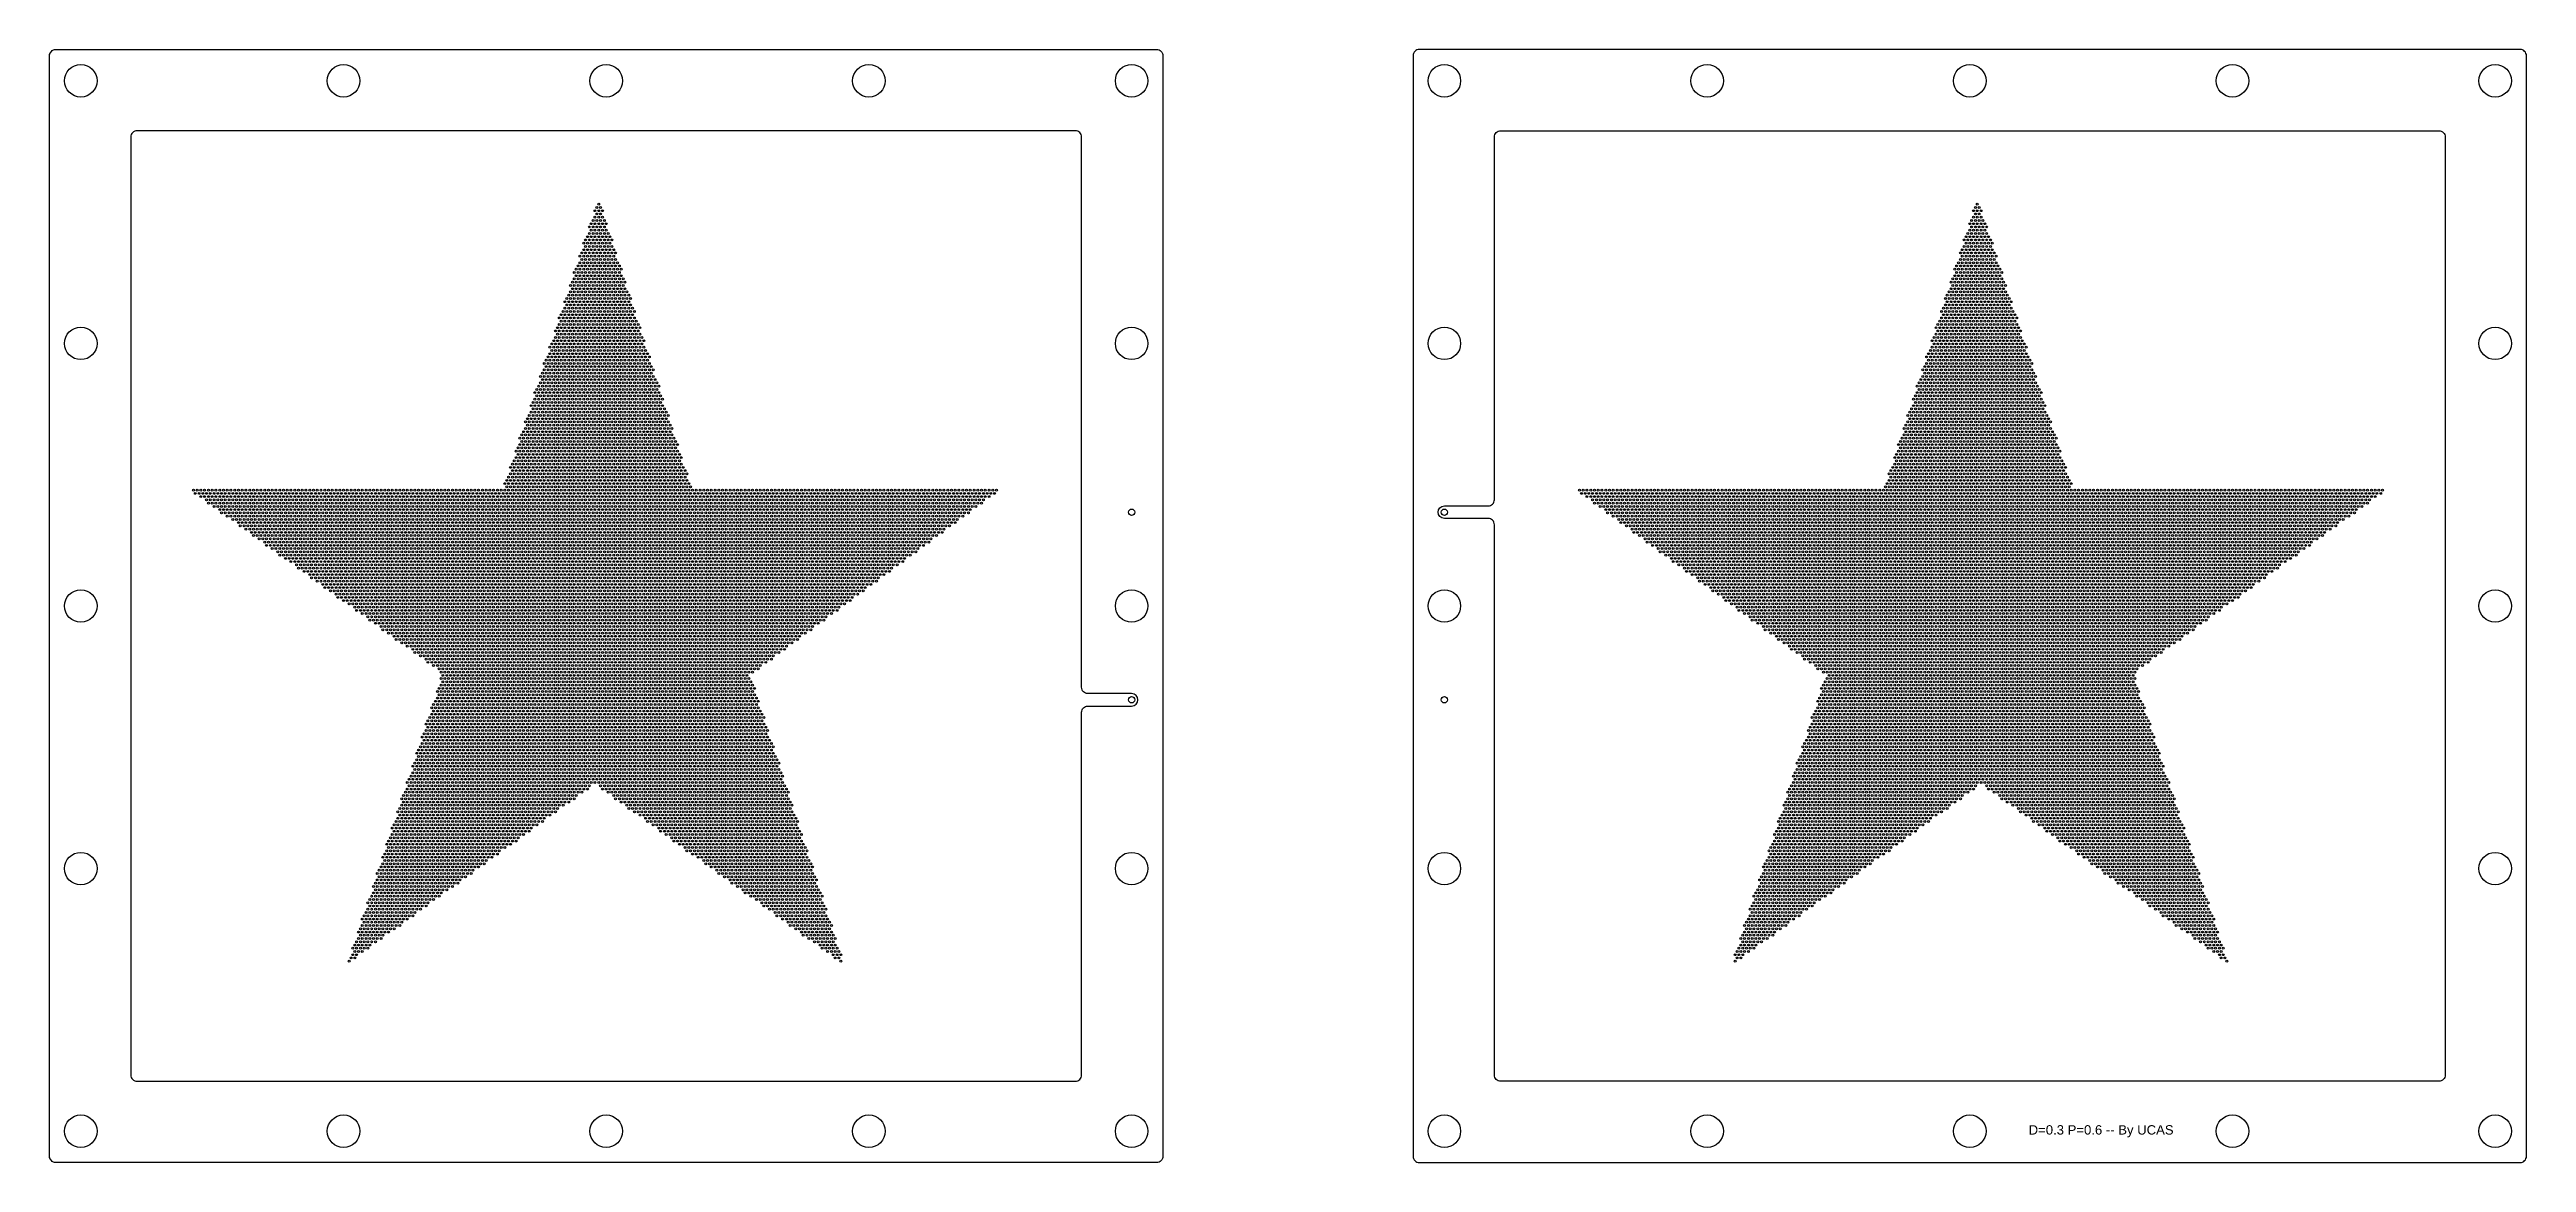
# Model space of a CAD drawing. Header units: millimetres. Extents: x -198 to 198, y 20 to 198.
import ezdxf
from ezdxf.enums import TextEntityAlignment as Align

# ---------------------------------------------------------------- set-up
doc = ezdxf.new("R2010")
doc.units = ezdxf.units.MM
for name, color, linetype in [('BottomLayer', 7, 'Continuous'), ('MechanicalLayers1', 7, 'Continuous'), ('MechanicalLayers2', 7, 'Continuous'), ('TopLayer', 7, 'Continuous'), ('TopOverLayer', 7, 'Continuous')]:
    doc.layers.add(name, color=color, linetype=linetype)
doc.styles.get("Standard").update_dxf_attribs({"font": 'arial.ttf'})

msp = doc.modelspace()

# ---------------------------------------------------------------- texts
at = {"layer": 'TopOverLayer'}
msp.add_text('D=0.3 P=0.6 -- By UCAS', height=1.5, dxfattribs=at).set_placement((130, 25), align=Align.MIDDLE)

# ---------------------------------------------------------------- linework, layer by layer
at = {"layer": 'BottomLayer'}
msp.add_lwpolyline([(-33, 96), (-33, 184, 0.414214), (-34, 185), (-184, 185, 0.414214), (-185, 184), (-185, 34, 0.414214), (-184, 33), (-34, 33, 0.414214), (-33, 34), (-33, 92, -0.414214), (-32, 93), (-25, 93, 1), (-25, 95), (-32, 95, -0.414214)], format="xyb", close=True, dxfattribs=at)
at = {"layer": 'MechanicalLayers1'}
for points in [[(-21, 20), (-197, 20, -0.414214), (-198, 21), (-198, 197, -0.414214), (-197, 198), (-21, 198, -0.414214), (-20, 197), (-20, 21, -0.414214)], [(21, 20), (197, 20, 0.414214), (198, 21), (198, 197, 0.414214), (197, 198), (21, 198, 0.414214), (20, 197), (20, 21, 0.414214)]]:
    msp.add_lwpolyline(points, format="xyb", close=True, dxfattribs=at)
for centre, radius in [((-193, 193), 2.6), ((-151, 193), 2.6), ((-109, 193), 2.6), ((-67, 193), 2.6), ((-25, 193), 2.6), ((25, 193), 2.6), ((67, 193), 2.6), ((109, 193), 2.6), ((151, 193), 2.6), ((193, 193), 2.6), ((-193, 151), 2.6), ((-25, 151), 2.6), ((25, 151), 2.6), ((193, 151), 2.6), ((-25, 124), 0.5), ((25, 124), 0.5), ((-193, 109), 2.6), ((-25, 109), 2.6), ((25, 109), 2.6), ((193, 109), 2.6), ((-25, 94), 0.5), ((25, 94), 0.5), ((-193, 67), 2.6), ((-25, 67), 2.6), ((25, 67), 2.6), ((193, 67), 2.6), ((-193, 25), 2.6), ((-151, 25), 2.6), ((-109, 25), 2.6), ((-67, 25), 2.6), ((-25, 25), 2.6), ((25, 25), 2.6), ((67, 25), 2.6), ((109, 25), 2.6), ((151, 25), 2.6), ((193, 25), 2.6)]:
    msp.add_circle(centre, radius, dxfattribs=at)
at = {"layer": 'MechanicalLayers2'}
for centre in [(-111.4, 170.14), (-111.1, 170.66), (-110.8, 172.22), (-110.8, 171.18), (-110.8, 170.14), (-110.5, 172.74), (-110.5, 171.7), (-110.5, 170.66), (-110.2, 173.26), (-110.2, 172.22), (-110.2, 171.18), (-110.2, 170.14), (-109.9, 172.74), (-109.9, 171.7), (-109.9, 170.66), (-109.6, 172.22), (-109.6, 171.18), (-109.6, 170.14), (-109.3, 170.66), (-109, 170.14), (109, 170.14), (109.3, 170.66), (109.6, 172.22), (109.6, 171.18), (109.6, 170.14), (109.9, 172.74), (109.9, 171.7), (109.9, 170.66), (110.2, 173.26), (110.2, 172.22), (110.2, 171.18), (110.2, 170.14), (110.5, 172.74), (110.5, 171.7), (110.5, 170.66), (110.8, 172.22), (110.8, 171.18), (110.8, 170.14), (111.1, 170.66), (111.4, 170.14), (-112.6, 167.02), (-112.3, 167.54), (-112.3, 166.5), (-112, 168.06), (-112, 167.02), (-111.7, 169.62), (-111.7, 168.58), (-111.7, 167.54), (-111.7, 166.5), (-111.4, 169.1), (-111.4, 168.06), (-111.4, 167.02), (-111.1, 169.62), (-111.1, 168.58), (-111.1, 167.54), (-111.1, 166.5), (-110.8, 169.1), (-110.8, 168.06), (-110.8, 167.02), (-110.5, 169.62), (-110.5, 168.58), (-110.5, 167.54), (-110.5, 166.5), (-110.2, 169.1), (-110.2, 168.06), (-110.2, 167.02), (-109.9, 169.62), (-109.9, 168.58), (-109.9, 167.54), (-109.9, 166.5), (-109.6, 169.1), (-109.6, 168.06), (-109.6, 167.02), (-109.3, 169.62), (-109.3, 168.58), (-109.3, 167.54), (-109.3, 166.5), (-109, 169.1), (-109, 168.06), (-109, 167.02), (-108.7, 168.58), (-108.7, 167.54), (-108.7, 166.5), (-108.4, 168.06), (-108.4, 167.02), (-108.1, 167.54), (-108.1, 166.5), (108.1, 167.54), (108.1, 166.5), (108.4, 168.06), (108.4, 167.02), (108.7, 168.58), (108.7, 167.54), (108.7, 166.5), (109, 169.1), (109, 168.06), (109, 167.02), (109.3, 169.62), (109.3, 168.58), (109.3, 167.54), (109.3, 166.5), (109.6, 169.1), (109.6, 168.06), (109.6, 167.02), (109.9, 169.62), (109.9, 168.58), (109.9, 167.54), (109.9, 166.5), (110.2, 169.1), (110.2, 168.06), (110.2, 167.02), (110.5, 169.62), (110.5, 168.58), (110.5, 167.54), (110.5, 166.5), (110.8, 169.1), (110.8, 168.06), (110.8, 167.02), (111.1, 169.62), (111.1, 168.58), (111.1, 167.54), (111.1, 166.5), (111.4, 169.1), (111.4, 168.06), (111.4, 167.02), (111.7, 169.62), (111.7, 168.58), (111.7, 167.54), (111.7, 166.5), (112, 168.06), (112, 167.02), (112.3, 167.54), (112.3, 166.5), (112.6, 167.02), (-114.1, 162.34), (-113.8, 162.86), (-113.5, 163.38), (-113.5, 162.34), (-113.2, 164.94), (-113.2, 163.9), (-113.2, 162.86), (-112.9, 165.46), (-112.9, 164.42), (-112.9, 163.38), (-112.9, 162.34), (-112.6, 165.98), (-112.6, 164.94), (-112.6, 163.9), (-112.6, 162.86), (-112.3, 165.46), (-112.3, 164.42), (-112.3, 163.38), (-112.3, 162.34), (-112, 165.98), (-112, 164.94), (-112, 163.9), (-112, 162.86), (-111.7, 165.46), (-111.7, 164.42), (-111.7, 163.38), (-111.7, 162.34), (-111.4, 165.98), (-111.4, 164.94), (-111.4, 163.9), (-111.4, 162.86), (-111.1, 165.46), (-111.1, 164.42), (-111.1, 163.38), (-111.1, 162.34), (-110.8, 165.98), (-110.8, 164.94), (-110.8, 163.9), (-110.8, 162.86), (-110.5, 165.46), (-110.5, 164.42), (-110.5, 163.38), (-110.5, 162.34), (-110.2, 165.98), (-110.2, 164.94), (-110.2, 163.9), (-110.2, 162.86), (-109.9, 165.46), (-109.9, 164.42), (-109.9, 163.38), (-109.9, 162.34), (-109.6, 165.98), (-109.6, 164.94), (-109.6, 163.9), (-109.6, 162.86), (-109.3, 165.46), (-109.3, 164.42), (-109.3, 163.38), (-109.3, 162.34), (-109, 165.98), (-109, 164.94), (-109, 163.9), (-109, 162.86), (-108.7, 165.46), (-108.7, 164.42), (-108.7, 163.38), (-108.7, 162.34), (-108.4, 165.98), (-108.4, 164.94), (-108.4, 163.9), (-108.4, 162.86), (-108.1, 165.46), (-108.1, 164.42), (-108.1, 163.38), (-108.1, 162.34), (-107.8, 165.98), (-107.8, 164.94), (-107.8, 163.9), (-107.8, 162.86), (-107.5, 165.46), (-107.5, 164.42), (-107.5, 163.38), (-107.5, 162.34), (-107.2, 163.9), (-107.2, 162.86), (-106.9, 163.38), (-106.9, 162.34), (-106.6, 162.86), (106.6, 162.86), (106.9, 163.38), (106.9, 162.34), (107.2, 163.9), (107.2, 162.86), (107.5, 165.46), (107.5, 164.42), (107.5, 163.38), (107.5, 162.34), (107.8, 165.98), (107.8, 164.94), (107.8, 163.9), (107.8, 162.86), (108.1, 165.46), (108.1, 164.42), (108.1, 163.38), (108.1, 162.34), (108.4, 165.98), (108.4, 164.94), (108.4, 163.9), (108.4, 162.86), (108.7, 165.46), (108.7, 164.42), (108.7, 163.38), (108.7, 162.34), (109, 165.98), (109, 164.94), (109, 163.9), (109, 162.86), (109.3, 165.46), (109.3, 164.42), (109.3, 163.38), (109.3, 162.34), (109.6, 165.98), (109.6, 164.94), (109.6, 163.9), (109.6, 162.86), (109.9, 165.46), (109.9, 164.42), (109.9, 163.38), (109.9, 162.34), (110.2, 165.98), (110.2, 164.94), (110.2, 163.9), (110.2, 162.86), (110.5, 165.46), (110.5, 164.42), (110.5, 163.38), (110.5, 162.34), (110.8, 165.98), (110.8, 164.94), (110.8, 163.9), (110.8, 162.86), (111.1, 165.46), (111.1, 164.42), (111.1, 163.38), (111.1, 162.34), (111.4, 165.98), (111.4, 164.94), (111.4, 163.9), (111.4, 162.86), (111.7, 165.46), (111.7, 164.42), (111.7, 163.38), (111.7, 162.34), (112, 165.98), (112, 164.94), (112, 163.9), (112, 162.86), (112.3, 165.46), (112.3, 164.42), (112.3, 163.38), (112.3, 162.34), (112.6, 165.98), (112.6, 164.94), (112.6, 163.9), (112.6, 162.86), (112.9, 165.46), (112.9, 164.42), (112.9, 163.38), (112.9, 162.34), (113.2, 164.94), (113.2, 163.9), (113.2, 162.86), (113.5, 163.38), (113.5, 162.34), (113.8, 162.86), (114.1, 162.34), (-115, 158.71), (-114.7, 160.27), (-114.7, 159.23), (-114.4, 160.79), (-114.4, 159.75), (-114.4, 158.71), (-114.1, 161.31), (-114.1, 160.27), (-114.1, 159.23), (-113.8, 161.83), (-113.8, 160.79), (-113.8, 159.75), (-113.8, 158.71), (-113.5, 161.31), (-113.5, 160.27), (-113.5, 159.23), (-113.2, 161.83), (-113.2, 160.79), (-113.2, 159.75), (-113.2, 158.71), (-112.9, 161.31), (-112.9, 160.27), (-112.9, 159.23), (-112.6, 161.83), (-112.6, 160.79), (-112.6, 159.75), (-112.6, 158.71), (-112.3, 161.31), (-112.3, 160.27), (-112.3, 159.23), (-112, 161.83), (-112, 160.79), (-112, 159.75), (-112, 158.71), (-111.7, 161.31), (-111.7, 160.27), (-111.7, 159.23), (-111.4, 161.83), (-111.4, 160.79), (-111.4, 159.75), (-111.4, 158.71), (-111.1, 161.31), (-111.1, 160.27), (-111.1, 159.23), (-110.8, 161.83), (-110.8, 160.79), (-110.8, 159.75), (-110.8, 158.71), (-110.5, 161.31), (-110.5, 160.27), (-110.5, 159.23), (-110.2, 161.83), (-110.2, 160.79), (-110.2, 159.75), (-110.2, 158.71), (-109.9, 161.31), (-109.9, 160.27), (-109.9, 159.23), (-109.6, 161.83), (-109.6, 160.79), (-109.6, 159.75), (-109.6, 158.71), (-109.3, 161.31), (-109.3, 160.27), (-109.3, 159.23), (-109, 161.83), (-109, 160.79), (-109, 159.75), (-109, 158.71), (-108.7, 161.31), (-108.7, 160.27), (-108.7, 159.23), (-108.4, 161.83), (-108.4, 160.79), (-108.4, 159.75), (-108.4, 158.71), (-108.1, 161.31), (-108.1, 160.27), (-108.1, 159.23), (-107.8, 161.83), (-107.8, 160.79), (-107.8, 159.75), (-107.8, 158.71), (-107.5, 161.31), (-107.5, 160.27), (-107.5, 159.23), (-107.2, 161.83), (-107.2, 160.79), (-107.2, 159.75), (-107.2, 158.71), (-106.9, 161.31), (-106.9, 160.27), (-106.9, 159.23), (-106.6, 161.83), (-106.6, 160.79), (-106.6, 159.75), (-106.6, 158.71), (-106.3, 161.31), (-106.3, 160.27), (-106.3, 159.23), (-106, 160.79), (-106, 159.75), (-106, 158.71), (-105.7, 159.23), (-105.4, 158.71), (105.4, 158.71), (105.7, 159.23), (106, 160.79), (106, 159.75), (106, 158.71), (106.3, 161.31), (106.3, 160.27), (106.3, 159.23), (106.6, 161.83), (106.6, 160.79), (106.6, 159.75), (106.6, 158.71), (106.9, 161.31), (106.9, 160.27), (106.9, 159.23), (107.2, 161.83), (107.2, 160.79), (107.2, 159.75), (107.2, 158.71), (107.5, 161.31), (107.5, 160.27), (107.5, 159.23), (107.8, 161.83), (107.8, 160.79), (107.8, 159.75), (107.8, 158.71), (108.1, 161.31), (108.1, 160.27), (108.1, 159.23), (108.4, 161.83), (108.4, 160.79), (108.4, 159.75), (108.4, 158.71), (108.7, 161.31), (108.7, 160.27), (108.7, 159.23), (109, 161.83), (109, 160.79), (109, 159.75), (109, 158.71), (109.3, 161.31), (109.3, 160.27), (109.3, 159.23), (109.6, 161.83), (109.6, 160.79), (109.6, 159.75), (109.6, 158.71), (109.9, 161.31), (109.9, 160.27), (109.9, 159.23), (110.2, 161.83), (110.2, 160.79), (110.2, 159.75), (110.2, 158.71), (110.5, 161.31), (110.5, 160.27), (110.5, 159.23), (110.8, 161.83), (110.8, 160.79), (110.8, 159.75), (110.8, 158.71), (111.1, 161.31), (111.1, 160.27), (111.1, 159.23), (111.4, 161.83), (111.4, 160.79), (111.4, 159.75), (111.4, 158.71), (111.7, 161.31), (111.7, 160.27), (111.7, 159.23), (112, 161.83), (112, 160.79), (112, 159.75), (112, 158.71), (112.3, 161.31), (112.3, 160.27), (112.3, 159.23), (112.6, 161.83), (112.6, 160.79), (112.6, 159.75), (112.6, 158.71), (112.9, 161.31), (112.9, 160.27), (112.9, 159.23), (113.2, 161.83), (113.2, 160.79), (113.2, 159.75), (113.2, 158.71), (113.5, 161.31), (113.5, 160.27), (113.5, 159.23), (113.8, 161.83), (113.8, 160.79), (113.8, 159.75), (113.8, 158.71), (114.1, 161.31), (114.1, 160.27), (114.1, 159.23), (114.4, 160.79), (114.4, 159.75), (114.4, 158.71), (114.7, 160.27), (114.7, 159.23), (115, 158.71), (-116.5, 155.07), (-116.2, 155.59), (-116.2, 154.55), (-115.9, 156.11), (-115.9, 155.07), (-115.6, 157.67), (-115.6, 156.63), (-115.6, 155.59), (-115.6, 154.55), (-115.3, 158.19), (-115.3, 157.15), (-115.3, 156.11), (-115.3, 155.07), (-115, 157.67), (-115, 156.63), (-115, 155.59), (-115, 154.55), (-114.7, 158.19), (-114.7, 157.15), (-114.7, 156.11), (-114.7, 155.07), (-114.4, 157.67), (-114.4, 156.63), (-114.4, 155.59), (-114.4, 154.55), (-114.1, 158.19), (-114.1, 157.15), (-114.1, 156.11), (-114.1, 155.07), (-113.8, 157.67), (-113.8, 156.63), (-113.8, 155.59), (-113.8, 154.55), (-113.5, 158.19), (-113.5, 157.15), (-113.5, 156.11), (-113.5, 155.07), (-113.2, 157.67), (-113.2, 156.63), (-113.2, 155.59), (-113.2, 154.55), (-112.9, 158.19), (-112.9, 157.15), (-112.9, 156.11), (-112.9, 155.07), (-112.6, 157.67), (-112.6, 156.63), (-112.6, 155.59), (-112.6, 154.55), (-112.3, 158.19), (-112.3, 157.15), (-112.3, 156.11), (-112.3, 155.07), (-112, 157.67), (-112, 156.63), (-112, 155.59), (-112, 154.55), (-111.7, 158.19), (-111.7, 157.15), (-111.7, 156.11), (-111.7, 155.07), (-111.4, 157.67), (-111.4, 156.63), (-111.4, 155.59), (-111.4, 154.55), (-111.1, 158.19), (-111.1, 157.15), (-111.1, 156.11), (-111.1, 155.07), (-110.8, 157.67), (-110.8, 156.63), (-110.8, 155.59), (-110.8, 154.55), (-110.5, 158.19), (-110.5, 157.15), (-110.5, 156.11), (-110.5, 155.07), (-110.2, 157.67), (-110.2, 156.63), (-110.2, 155.59), (-110.2, 154.55), (-109.9, 158.19), (-109.9, 157.15), (-109.9, 156.11), (-109.9, 155.07), (-109.6, 157.67), (-109.6, 156.63), (-109.6, 155.59), (-109.6, 154.55), (-109.3, 158.19), (-109.3, 157.15), (-109.3, 156.11), (-109.3, 155.07), (-109, 157.67), (-109, 156.63), (-109, 155.59), (-109, 154.55), (-108.7, 158.19), (-108.7, 157.15), (-108.7, 156.11), (-108.7, 155.07), (-108.4, 157.67), (-108.4, 156.63), (-108.4, 155.59), (-108.4, 154.55), (-108.1, 158.19), (-108.1, 157.15), (-108.1, 156.11), (-108.1, 155.07), (-107.8, 157.67), (-107.8, 156.63), (-107.8, 155.59), (-107.8, 154.55), (-107.5, 158.19), (-107.5, 157.15), (-107.5, 156.11), (-107.5, 155.07), (-107.2, 157.67), (-107.2, 156.63), (-107.2, 155.59), (-107.2, 154.55), (-106.9, 158.19), (-106.9, 157.15), (-106.9, 156.11), (-106.9, 155.07), (-106.6, 157.67), (-106.6, 156.63), (-106.6, 155.59), (-106.6, 154.55), (-106.3, 158.19), (-106.3, 157.15), (-106.3, 156.11), (-106.3, 155.07), (-106, 157.67), (-106, 156.63), (-106, 155.59), (-106, 154.55), (-105.7, 158.19), (-105.7, 157.15), (-105.7, 156.11), (-105.7, 155.07), (-105.4, 157.67), (-105.4, 156.63), (-105.4, 155.59), (-105.4, 154.55), (-105.1, 158.19), (-105.1, 157.15), (-105.1, 156.11), (-105.1, 155.07), (-104.8, 156.63), (-104.8, 155.59), (-104.8, 154.55), (-104.5, 156.11), (-104.5, 155.07), (-104.2, 154.55), (104.2, 154.55), (104.5, 156.11), (104.5, 155.07), (104.8, 156.63), (104.8, 155.59), (104.8, 154.55), (105.1, 158.19), (105.1, 157.15), (105.1, 156.11), (105.1, 155.07), (105.4, 157.67), (105.4, 156.63), (105.4, 155.59), (105.4, 154.55), (105.7, 158.19), (105.7, 157.15), (105.7, 156.11), (105.7, 155.07), (106, 157.67), (106, 156.63), (106, 155.59), (106, 154.55), (106.3, 158.19), (106.3, 157.15), (106.3, 156.11), (106.3, 155.07), (106.6, 157.67), (106.6, 156.63), (106.6, 155.59), (106.6, 154.55), (106.9, 158.19), (106.9, 157.15), (106.9, 156.11), (106.9, 155.07), (107.2, 157.67), (107.2, 156.63), (107.2, 155.59), (107.2, 154.55), (107.5, 158.19), (107.5, 157.15), (107.5, 156.11), (107.5, 155.07), (107.8, 157.67), (107.8, 156.63), (107.8, 155.59), (107.8, 154.55), (108.1, 158.19), (108.1, 157.15), (108.1, 156.11), (108.1, 155.07), (108.4, 157.67), (108.4, 156.63), (108.4, 155.59), (108.4, 154.55), (108.7, 158.19), (108.7, 157.15), (108.7, 156.11), (108.7, 155.07), (109, 157.67), (109, 156.63), (109, 155.59), (109, 154.55), (109.3, 158.19), (109.3, 157.15), (109.3, 156.11), (109.3, 155.07), (109.6, 157.67), (109.6, 156.63), (109.6, 155.59), (109.6, 154.55), (109.9, 158.19), (109.9, 157.15), (109.9, 156.11), (109.9, 155.07), (110.2, 157.67), (110.2, 156.63), (110.2, 155.59), (110.2, 154.55), (110.5, 158.19), (110.5, 157.15), (110.5, 156.11), (110.5, 155.07), (110.8, 157.67), (110.8, 156.63), (110.8, 155.59), (110.8, 154.55), (111.1, 158.19), (111.1, 157.15), (111.1, 156.11), (111.1, 155.07), (111.4, 157.67), (111.4, 156.63), (111.4, 155.59), (111.4, 154.55), (111.7, 158.19), (111.7, 157.15), (111.7, 156.11), (111.7, 155.07), (112, 157.67), (112, 156.63), (112, 155.59), (112, 154.55), (112.3, 158.19), (112.3, 157.15), (112.3, 156.11), (112.3, 155.07), (112.6, 157.67), (112.6, 156.63), (112.6, 155.59), (112.6, 154.55), (112.9, 158.19), (112.9, 157.15), (112.9, 156.11), (112.9, 155.07), (113.2, 157.67), (113.2, 156.63), (113.2, 155.59), (113.2, 154.55), (113.5, 158.19), (113.5, 157.15), (113.5, 156.11), (113.5, 155.07), (113.8, 157.67), (113.8, 156.63), (113.8, 155.59), (113.8, 154.55), (114.1, 158.19), (114.1, 157.15), (114.1, 156.11), (114.1, 155.07), (114.4, 157.67), (114.4, 156.63), (114.4, 155.59), (114.4, 154.55), (114.7, 158.19), (114.7, 157.15), (114.7, 156.11), (114.7, 155.07), (115, 157.67), (115, 156.63), (115, 155.59), (115, 154.55), (115.3, 158.19), (115.3, 157.15), (115.3, 156.11), (115.3, 155.07), (115.6, 157.67), (115.6, 156.63), (115.6, 155.59), (115.6, 154.55), (115.9, 156.11), (115.9, 155.07), (116.2, 155.59), (116.2, 154.55), (116.5, 155.07), (-118, 150.39), (-117.7, 150.91), (-117.4, 151.43), (-117.4, 150.39), (-117.1, 152.99), (-117.1, 151.95), (-117.1, 150.91), (-116.8, 153.51), (-116.8, 152.47), (-116.8, 151.43), (-116.8, 150.39), (-116.5, 154.03), (-116.5, 152.99), (-116.5, 151.95), (-116.5, 150.91), (-116.2, 153.51), (-116.2, 152.47), (-116.2, 151.43), (-116.2, 150.39), (-115.9, 154.03), (-115.9, 152.99), (-115.9, 151.95), (-115.9, 150.91), (-115.6, 153.51), (-115.6, 152.47), (-115.6, 151.43), (-115.6, 150.39), (-115.3, 154.03), (-115.3, 152.99), (-115.3, 151.95), (-115.3, 150.91), (-115, 153.51), (-115, 152.47), (-115, 151.43), (-115, 150.39), (-114.7, 154.03), (-114.7, 152.99), (-114.7, 151.95), (-114.7, 150.91), (-114.4, 153.51), (-114.4, 152.47), (-114.4, 151.43), (-114.4, 150.39), (-114.1, 154.03), (-114.1, 152.99), (-114.1, 151.95), (-114.1, 150.91), (-113.8, 153.51), (-113.8, 152.47), (-113.8, 151.43), (-113.8, 150.39), (-113.5, 154.03), (-113.5, 152.99), (-113.5, 151.95), (-113.5, 150.91), (-113.2, 153.51), (-113.2, 152.47), (-113.2, 151.43), (-113.2, 150.39), (-112.9, 154.03), (-112.9, 152.99), (-112.9, 151.95), (-112.9, 150.91), (-112.6, 153.51), (-112.6, 152.47), (-112.6, 151.43), (-112.6, 150.39), (-112.3, 154.03), (-112.3, 152.99), (-112.3, 151.95), (-112.3, 150.91), (-112, 153.51), (-112, 152.47), (-112, 151.43), (-112, 150.39), (-111.7, 154.03), (-111.7, 152.99), (-111.7, 151.95), (-111.7, 150.91), (-111.4, 153.51), (-111.4, 152.47), (-111.4, 151.43), (-111.4, 150.39), (-111.1, 154.03), (-111.1, 152.99), (-111.1, 151.95), (-111.1, 150.91), (-110.8, 153.51), (-110.8, 152.47), (-110.8, 151.43), (-110.8, 150.39), (-110.5, 154.03), (-110.5, 152.99), (-110.5, 151.95), (-110.5, 150.91), (-110.2, 153.51), (-110.2, 152.47), (-110.2, 151.43), (-110.2, 150.39), (-109.9, 154.03), (-109.9, 152.99), (-109.9, 151.95), (-109.9, 150.91), (-109.6, 153.51), (-109.6, 152.47), (-109.6, 151.43), (-109.6, 150.39), (-109.3, 154.03), (-109.3, 152.99), (-109.3, 151.95), (-109.3, 150.91), (-109, 153.51), (-109, 152.47), (-109, 151.43), (-109, 150.39), (-108.7, 154.03), (-108.7, 152.99), (-108.7, 151.95), (-108.7, 150.91), (-108.4, 153.51), (-108.4, 152.47), (-108.4, 151.43), (-108.4, 150.39), (-108.1, 154.03), (-108.1, 152.99), (-108.1, 151.95), (-108.1, 150.91), (-107.8, 153.51), (-107.8, 152.47), (-107.8, 151.43), (-107.8, 150.39), (-107.5, 154.03), (-107.5, 152.99), (-107.5, 151.95), (-107.5, 150.91), (-107.2, 153.51), (-107.2, 152.47), (-107.2, 151.43), (-107.2, 150.39), (-106.9, 154.03), (-106.9, 152.99), (-106.9, 151.95), (-106.9, 150.91), (-106.6, 153.51), (-106.6, 152.47), (-106.6, 151.43), (-106.6, 150.39), (-106.3, 154.03), (-106.3, 152.99), (-106.3, 151.95), (-106.3, 150.91), (-106, 153.51), (-106, 152.47), (-106, 151.43), (-106, 150.39), (-105.7, 154.03), (-105.7, 152.99), (-105.7, 151.95), (-105.7, 150.91), (-105.4, 153.51), (-105.4, 152.47), (-105.4, 151.43), (-105.4, 150.39), (-105.1, 154.03), (-105.1, 152.99), (-105.1, 151.95), (-105.1, 150.91), (-104.8, 153.51), (-104.8, 152.47), (-104.8, 151.43), (-104.8, 150.39), (-104.5, 154.03), (-104.5, 152.99), (-104.5, 151.95), (-104.5, 150.91), (-104.2, 153.51), (-104.2, 152.47), (-104.2, 151.43), (-104.2, 150.39), (-103.9, 154.03), (-103.9, 152.99), (-103.9, 151.95), (-103.9, 150.91), (-103.6, 153.51), (-103.6, 152.47), (-103.6, 151.43), (-103.6, 150.39), (-103.3, 151.95), (-103.3, 150.91), (-103, 151.43), (-103, 150.39), (103, 151.43), (103, 150.39), (103.3, 151.95), (103.3, 150.91), (103.6, 153.51), (103.6, 152.47), (103.6, 151.43), (103.6, 150.39), (103.9, 154.03), (103.9, 152.99), (103.9, 151.95), (103.9, 150.91), (104.2, 153.51), (104.2, 152.47), (104.2, 151.43), (104.2, 150.39), (104.5, 154.03), (104.5, 152.99), (104.5, 151.95), (104.5, 150.91), (104.8, 153.51), (104.8, 152.47), (104.8, 151.43), (104.8, 150.39), (105.1, 154.03), (105.1, 152.99), (105.1, 151.95), (105.1, 150.91), (105.4, 153.51), (105.4, 152.47), (105.4, 151.43), (105.4, 150.39), (105.7, 154.03), (105.7, 152.99), (105.7, 151.95), (105.7, 150.91), (106, 153.51), (106, 152.47), (106, 151.43), (106, 150.39), (106.3, 154.03), (106.3, 152.99), (106.3, 151.95), (106.3, 150.91), (106.6, 153.51), (106.6, 152.47), (106.6, 151.43), (106.6, 150.39), (106.9, 154.03), (106.9, 152.99), (106.9, 151.95), (106.9, 150.91), (107.2, 153.51), (107.2, 152.47), (107.2, 151.43), (107.2, 150.39), (107.5, 154.03), (107.5, 152.99), (107.5, 151.95), (107.5, 150.91), (107.8, 153.51), (107.8, 152.47), (107.8, 151.43), (107.8, 150.39), (108.1, 154.03), (108.1, 152.99), (108.1, 151.95), (108.1, 150.91), (108.4, 153.51), (108.4, 152.47), (108.4, 151.43), (108.4, 150.39), (108.7, 154.03), (108.7, 152.99), (108.7, 151.95), (108.7, 150.91), (109, 153.51), (109, 152.47), (109, 151.43), (109, 150.39), (109.3, 154.03), (109.3, 152.99), (109.3, 151.95), (109.3, 150.91), (109.6, 153.51), (109.6, 152.47), (109.6, 151.43), (109.6, 150.39), (109.9, 154.03), (109.9, 152.99), (109.9, 151.95), (109.9, 150.91), (110.2, 153.51), (110.2, 152.47), (110.2, 151.43), (110.2, 150.39), (110.5, 154.03), (110.5, 152.99), (110.5, 151.95), (110.5, 150.91), (110.8, 153.51), (110.8, 152.47), (110.8, 151.43), (110.8, 150.39), (111.1, 154.03), (111.1, 152.99), (111.1, 151.95), (111.1, 150.91), (111.4, 153.51), (111.4, 152.47), (111.4, 151.43), (111.4, 150.39), (111.7, 154.03), (111.7, 152.99), (111.7, 151.95), (111.7, 150.91), (112, 153.51), (112, 152.47), (112, 151.43), (112, 150.39), (112.3, 154.03), (112.3, 152.99), (112.3, 151.95), (112.3, 150.91), (112.6, 153.51), (112.6, 152.47), (112.6, 151.43), (112.6, 150.39), (112.9, 154.03), (112.9, 152.99), (112.9, 151.95), (112.9, 150.91), (113.2, 153.51), (113.2, 152.47), (113.2, 151.43), (113.2, 150.39), (113.5, 154.03), (113.5, 152.99), (113.5, 151.95), (113.5, 150.91), (113.8, 153.51), (113.8, 152.47), (113.8, 151.43), (113.8, 150.39), (114.1, 154.03), (114.1, 152.99), (114.1, 151.95), (114.1, 150.91), (114.4, 153.51), (114.4, 152.47), (114.4, 151.43), (114.4, 150.39), (114.7, 154.03), (114.7, 152.99), (114.7, 151.95), (114.7, 150.91), (115, 153.51), (115, 152.47), (115, 151.43), (115, 150.39), (115.3, 154.03), (115.3, 152.99), (115.3, 151.95), (115.3, 150.91), (115.6, 153.51), (115.6, 152.47), (115.6, 151.43), (115.6, 150.39), (115.9, 154.03), (115.9, 152.99), (115.9, 151.95), (115.9, 150.91), (116.2, 153.51), (116.2, 152.47), (116.2, 151.43), (116.2, 150.39), (116.5, 154.03), (116.5, 152.99), (116.5, 151.95), (116.5, 150.91), (116.8, 153.51), (116.8, 152.47), (116.8, 151.43), (116.8, 150.39), (117.1, 152.99), (117.1, 151.95), (117.1, 150.91), (117.4, 151.43), (117.4, 150.39), (117.7, 150.91), (118, 150.39), (-118.9, 147.8), (-118.9, 146.76), (-118.6, 148.32), (-118.6, 147.28), (-118.3, 148.83), (-118.3, 147.8), (-118.3, 146.76), (-118, 149.35), (-118, 148.32), (-118, 147.28), (-117.7, 149.87), (-117.7, 148.83), (-117.7, 147.8), (-117.7, 146.76), (-117.4, 149.35), (-117.4, 148.32), (-117.4, 147.28), (-117.1, 149.87), (-117.1, 148.83), (-117.1, 147.8), (-117.1, 146.76), (-116.8, 149.35), (-116.8, 148.32), (-116.8, 147.28), (-116.5, 149.87), (-116.5, 148.83), (-116.5, 147.8), (-116.5, 146.76), (-116.2, 149.35), (-116.2, 148.32), (-116.2, 147.28), (-115.9, 149.87), (-115.9, 148.83), (-115.9, 147.8), (-115.9, 146.76), (-115.6, 149.35), (-115.6, 148.32), (-115.6, 147.28), (-115.3, 149.87), (-115.3, 148.83), (-115.3, 147.8), (-115.3, 146.76), (-115, 149.35), (-115, 148.32), (-115, 147.28), (-114.7, 149.87), (-114.7, 148.83), (-114.7, 147.8), (-114.7, 146.76), (-114.4, 149.35), (-114.4, 148.32), (-114.4, 147.28), (-114.1, 149.87), (-114.1, 148.83), (-114.1, 147.8), (-114.1, 146.76), (-113.8, 149.35), (-113.8, 148.32), (-113.8, 147.28), (-113.5, 149.87), (-113.5, 148.83), (-113.5, 147.8), (-113.5, 146.76), (-113.2, 149.35), (-113.2, 148.32), (-113.2, 147.28), (-112.9, 149.87), (-112.9, 148.83), (-112.9, 147.8), (-112.9, 146.76), (-112.6, 149.35), (-112.6, 148.32), (-112.6, 147.28), (-112.3, 149.87), (-112.3, 148.83), (-112.3, 147.8), (-112.3, 146.76), (-112, 149.35), (-112, 148.32), (-112, 147.28), (-111.7, 149.87), (-111.7, 148.83), (-111.7, 147.8), (-111.7, 146.76), (-111.4, 149.35), (-111.4, 148.32), (-111.4, 147.28), (-111.1, 149.87), (-111.1, 148.83), (-111.1, 147.8), (-111.1, 146.76), (-110.8, 149.35), (-110.8, 148.32), (-110.8, 147.28), (-110.5, 149.87), (-110.5, 148.83), (-110.5, 147.8), (-110.5, 146.76), (-110.2, 149.35), (-110.2, 148.32), (-110.2, 147.28), (-109.9, 149.87), (-109.9, 148.83), (-109.9, 147.8), (-109.9, 146.76), (-109.6, 149.35), (-109.6, 148.32), (-109.6, 147.28), (-109.3, 149.87), (-109.3, 148.83), (-109.3, 147.8), (-109.3, 146.76), (-109, 149.35), (-109, 148.32), (-109, 147.28), (-108.7, 149.87), (-108.7, 148.83), (-108.7, 147.8), (-108.7, 146.76), (-108.4, 149.35), (-108.4, 148.32), (-108.4, 147.28), (-108.1, 149.87), (-108.1, 148.83), (-108.1, 147.8), (-108.1, 146.76), (-107.8, 149.35), (-107.8, 148.32), (-107.8, 147.28), (-107.5, 149.87), (-107.5, 148.83), (-107.5, 147.8), (-107.5, 146.76), (-107.2, 149.35), (-107.2, 148.32), (-107.2, 147.28), (-106.9, 149.87), (-106.9, 148.83), (-106.9, 147.8), (-106.9, 146.76), (-106.6, 149.35), (-106.6, 148.32), (-106.6, 147.28), (-106.3, 149.87), (-106.3, 148.83), (-106.3, 147.8), (-106.3, 146.76), (-106, 149.35), (-106, 148.32), (-106, 147.28), (-105.7, 149.87), (-105.7, 148.83), (-105.7, 147.8), (-105.7, 146.76), (-105.4, 149.35), (-105.4, 148.32), (-105.4, 147.28), (-105.1, 149.87), (-105.1, 148.83), (-105.1, 147.8), (-105.1, 146.76), (-104.8, 149.35), (-104.8, 148.32), (-104.8, 147.28), (-104.5, 149.87), (-104.5, 148.83), (-104.5, 147.8), (-104.5, 146.76), (-104.2, 149.35), (-104.2, 148.32), (-104.2, 147.28), (-103.9, 149.87), (-103.9, 148.83), (-103.9, 147.8), (-103.9, 146.76), (-103.6, 149.35), (-103.6, 148.32), (-103.6, 147.28), (-103.3, 149.87), (-103.3, 148.83), (-103.3, 147.8), (-103.3, 146.76), (-103, 149.35), (-103, 148.32), (-103, 147.28), (-102.7, 149.87), (-102.7, 148.83), (-102.7, 147.8), (-102.7, 146.76), (-102.4, 149.35), (-102.4, 148.32), (-102.4, 147.28), (-102.1, 148.83), (-102.1, 147.8), (-102.1, 146.76), (-101.8, 147.28), (-101.5, 146.76), (101.5, 146.76), (101.8, 147.28), (102.1, 148.83), (102.1, 147.8), (102.1, 146.76), (102.4, 149.35), (102.4, 148.32), (102.4, 147.28), (102.7, 149.87), (102.7, 148.83), (102.7, 147.8), (102.7, 146.76), (103, 149.35), (103, 148.32), (103, 147.28), (103.3, 149.87), (103.3, 148.83), (103.3, 147.8), (103.3, 146.76), (103.6, 149.35), (103.6, 148.32), (103.6, 147.28), (103.9, 149.87), (103.9, 148.83), (103.9, 147.8), (103.9, 146.76), (104.2, 149.35), (104.2, 148.32), (104.2, 147.28), (104.5, 149.87), (104.5, 148.83), (104.5, 147.8), (104.5, 146.76), (104.8, 149.35), (104.8, 148.32), (104.8, 147.28), (105.1, 149.87), (105.1, 148.83), (105.1, 147.8), (105.1, 146.76), (105.4, 149.35), (105.4, 148.32), (105.4, 147.28), (105.7, 149.87), (105.7, 148.83), (105.7, 147.8), (105.7, 146.76), (106, 149.35), (106, 148.32), (106, 147.28), (106.3, 149.87), (106.3, 148.83), (106.3, 147.8), (106.3, 146.76), (106.6, 149.35), (106.6, 148.32), (106.6, 147.28), (106.9, 149.87), (106.9, 148.83), (106.9, 147.8), (106.9, 146.76), (107.2, 149.35), (107.2, 148.32), (107.2, 147.28), (107.5, 149.87), (107.5, 148.83), (107.5, 147.8), (107.5, 146.76), (107.8, 149.35), (107.8, 148.32), (107.8, 147.28), (108.1, 149.87), (108.1, 148.83), (108.1, 147.8), (108.1, 146.76), (108.4, 149.35), (108.4, 148.32), (108.4, 147.28), (108.7, 149.87), (108.7, 148.83), (108.7, 147.8), (108.7, 146.76), (109, 149.35), (109, 148.32), (109, 147.28), (109.3, 149.87), (109.3, 148.83), (109.3, 147.8), (109.3, 146.76), (109.6, 149.35), (109.6, 148.32), (109.6, 147.28), (109.9, 149.87), (109.9, 148.83), (109.9, 147.8), (109.9, 146.76), (110.2, 149.35), (110.2, 148.32), (110.2, 147.28), (110.5, 149.87), (110.5, 148.83), (110.5, 147.8), (110.5, 146.76), (110.8, 149.35), (110.8, 148.32), (110.8, 147.28), (111.1, 149.87), (111.1, 148.83), (111.1, 147.8), (111.1, 146.76), (111.4, 149.35), (111.4, 148.32), (111.4, 147.28), (111.7, 149.87), (111.7, 148.83), (111.7, 147.8), (111.7, 146.76), (112, 149.35), (112, 148.32), (112, 147.28), (112.3, 149.87), (112.3, 148.83), (112.3, 147.8), (112.3, 146.76), (112.6, 149.35), (112.6, 148.32), (112.6, 147.28), (112.9, 149.87), (112.9, 148.83), (112.9, 147.8), (112.9, 146.76), (113.2, 149.35), (113.2, 148.32), (113.2, 147.28), (113.5, 149.87), (113.5, 148.83), (113.5, 147.8), (113.5, 146.76), (113.8, 149.35), (113.8, 148.32), (113.8, 147.28), (114.1, 149.87), (114.1, 148.83), (114.1, 147.8), (114.1, 146.76), (114.4, 149.35), (114.4, 148.32), (114.4, 147.28), (114.7, 149.87), (114.7, 148.83), (114.7, 147.8), (114.7, 146.76), (115, 149.35), (115, 148.32), (115, 147.28), (115.3, 149.87), (115.3, 148.83), (115.3, 147.8), (115.3, 146.76), (115.6, 149.35), (115.6, 148.32), (115.6, 147.28), (115.9, 149.87), (115.9, 148.83), (115.9, 147.8), (115.9, 146.76), (116.2, 149.35), (116.2, 148.32), (116.2, 147.28), (116.5, 149.87), (116.5, 148.83), (116.5, 147.8), (116.5, 146.76), (116.8, 149.35), (116.8, 148.32), (116.8, 147.28), (117.1, 149.87), (117.1, 148.83), (117.1, 147.8), (117.1, 146.76), (117.4, 149.35), (117.4, 148.32), (117.4, 147.28), (117.7, 149.87), (117.7, 148.83), (117.7, 147.8), (117.7, 146.76), (118, 149.35), (118, 148.32), (118, 147.28), (118.3, 148.83), (118.3, 147.8), (118.3, 146.76), (118.6, 148.32), (118.6, 147.28), (118.9, 147.8), (118.9, 146.76), (-120.4, 143.12), (-120.1, 143.64), (-120.1, 142.6), (-119.8, 144.16), (-119.8, 143.12), (-119.5, 145.72), (-119.5, 144.68), (-119.5, 143.64), (-119.5, 142.6), (-119.2, 146.24), (-119.2, 145.2), (-119.2, 144.16), (-119.2, 143.12), (-118.9, 145.72), (-118.9, 144.68), (-118.9, 143.64), (-118.9, 142.6), (-118.6, 146.24), (-118.6, 145.2), (-118.6, 144.16), (-118.6, 143.12), (-118.3, 145.72), (-118.3, 144.68), (-118.3, 143.64), (-118.3, 142.6), (-118, 146.24), (-118, 145.2), (-118, 144.16), (-118, 143.12), (-117.7, 145.72), (-117.7, 144.68), (-117.7, 143.64), (-117.7, 142.6), (-117.4, 146.24), (-117.4, 145.2), (-117.4, 144.16), (-117.4, 143.12), (-117.1, 145.72), (-117.1, 144.68), (-117.1, 143.64), (-117.1, 142.6), (-116.8, 146.24), (-116.8, 145.2), (-116.8, 144.16), (-116.8, 143.12), (-116.5, 145.72), (-116.5, 144.68), (-116.5, 143.64), (-116.5, 142.6), (-116.2, 146.24), (-116.2, 145.2), (-116.2, 144.16), (-116.2, 143.12), (-115.9, 145.72), (-115.9, 144.68), (-115.9, 143.64), (-115.9, 142.6), (-115.6, 146.24), (-115.6, 145.2), (-115.6, 144.16), (-115.6, 143.12), (-115.3, 145.72), (-115.3, 144.68), (-115.3, 143.64), (-115.3, 142.6), (-115, 146.24), (-115, 145.2), (-115, 144.16), (-115, 143.12), (-114.7, 145.72), (-114.7, 144.68), (-114.7, 143.64), (-114.7, 142.6), (-114.4, 146.24), (-114.4, 145.2), (-114.4, 144.16), (-114.4, 143.12), (-114.1, 145.72), (-114.1, 144.68), (-114.1, 143.64), (-114.1, 142.6), (-113.8, 146.24), (-113.8, 145.2), (-113.8, 144.16), (-113.8, 143.12), (-113.5, 145.72), (-113.5, 144.68), (-113.5, 143.64), (-113.5, 142.6), (-113.2, 146.24), (-113.2, 145.2), (-113.2, 144.16), (-113.2, 143.12), (-112.9, 145.72), (-112.9, 144.68), (-112.9, 143.64), (-112.9, 142.6), (-112.6, 146.24), (-112.6, 145.2), (-112.6, 144.16), (-112.6, 143.12), (-112.3, 145.72), (-112.3, 144.68), (-112.3, 143.64), (-112.3, 142.6), (-112, 146.24), (-112, 145.2), (-112, 144.16), (-112, 143.12), (-111.7, 145.72), (-111.7, 144.68), (-111.7, 143.64), (-111.7, 142.6), (-111.4, 146.24), (-111.4, 145.2), (-111.4, 144.16), (-111.4, 143.12), (-111.1, 145.72), (-111.1, 144.68), (-111.1, 143.64), (-111.1, 142.6), (-110.8, 146.24), (-110.8, 145.2), (-110.8, 144.16), (-110.8, 143.12), (-110.5, 145.72), (-110.5, 144.68), (-110.5, 143.64), (-110.5, 142.6), (-110.2, 146.24), (-110.2, 145.2), (-110.2, 144.16), (-110.2, 143.12), (-109.9, 145.72), (-109.9, 144.68), (-109.9, 143.64), (-109.9, 142.6), (-109.6, 146.24), (-109.6, 145.2), (-109.6, 144.16), (-109.6, 143.12), (-109.3, 145.72), (-109.3, 144.68), (-109.3, 143.64), (-109.3, 142.6), (-109, 146.24), (-109, 145.2), (-109, 144.16), (-109, 143.12), (-108.7, 145.72), (-108.7, 144.68), (-108.7, 143.64), (-108.7, 142.6), (-108.4, 146.24), (-108.4, 145.2), (-108.4, 144.16), (-108.4, 143.12), (-108.1, 145.72), (-108.1, 144.68), (-108.1, 143.64), (-108.1, 142.6), (-107.8, 146.24), (-107.8, 145.2), (-107.8, 144.16), (-107.8, 143.12), (-107.5, 145.72), (-107.5, 144.68), (-107.5, 143.64), (-107.5, 142.6), (-107.2, 146.24), (-107.2, 145.2), (-107.2, 144.16), (-107.2, 143.12), (-106.9, 145.72), (-106.9, 144.68), (-106.9, 143.64), (-106.9, 142.6), (-106.6, 146.24), (-106.6, 145.2), (-106.6, 144.16), (-106.6, 143.12), (-106.3, 145.72), (-106.3, 144.68), (-106.3, 143.64), (-106.3, 142.6), (-106, 146.24), (-106, 145.2), (-106, 144.16), (-106, 143.12), (-105.7, 145.72), (-105.7, 144.68), (-105.7, 143.64), (-105.7, 142.6), (-105.4, 146.24), (-105.4, 145.2), (-105.4, 144.16), (-105.4, 143.12), (-105.1, 145.72), (-105.1, 144.68), (-105.1, 143.64), (-105.1, 142.6), (-104.8, 146.24), (-104.8, 145.2), (-104.8, 144.16), (-104.8, 143.12), (-104.5, 145.72), (-104.5, 144.68), (-104.5, 143.64), (-104.5, 142.6), (-104.2, 146.24), (-104.2, 145.2), (-104.2, 144.16), (-104.2, 143.12), (-103.9, 145.72), (-103.9, 144.68), (-103.9, 143.64), (-103.9, 142.6), (-103.6, 146.24), (-103.6, 145.2), (-103.6, 144.16), (-103.6, 143.12), (-103.3, 145.72), (-103.3, 144.68), (-103.3, 143.64), (-103.3, 142.6), (-103, 146.24), (-103, 145.2), (-103, 144.16), (-103, 143.12), (-102.7, 145.72), (-102.7, 144.68), (-102.7, 143.64), (-102.7, 142.6), (-102.4, 146.24), (-102.4, 145.2), (-102.4, 144.16), (-102.4, 143.12), (-102.1, 145.72), (-102.1, 144.68), (-102.1, 143.64), (-102.1, 142.6), (-101.8, 146.24), (-101.8, 145.2), (-101.8, 144.16), (-101.8, 143.12), (-101.5, 145.72), (-101.5, 144.68), (-101.5, 143.64), (-101.5, 142.6), (-101.2, 145.2), (-101.2, 144.16), (-101.2, 143.12), (-100.9, 144.68), (-100.9, 143.64), (-100.9, 142.6), (-100.6, 144.16), (-100.6, 143.12), (-100.3, 142.6), (100.3, 142.6), (100.6, 144.16), (100.6, 143.12), (100.9, 144.68), (100.9, 143.64), (100.9, 142.6), (101.2, 145.2), (101.2, 144.16), (101.2, 143.12), (101.5, 145.72), (101.5, 144.68), (101.5, 143.64), (101.5, 142.6), (101.8, 146.24), (101.8, 145.2), (101.8, 144.16), (101.8, 143.12), (102.1, 145.72), (102.1, 144.68), (102.1, 143.64), (102.1, 142.6), (102.4, 146.24), (102.4, 145.2), (102.4, 144.16), (102.4, 143.12), (102.7, 145.72), (102.7, 144.68), (102.7, 143.64), (102.7, 142.6), (103, 146.24), (103, 145.2), (103, 144.16), (103, 143.12), (103.3, 145.72), (103.3, 144.68), (103.3, 143.64), (103.3, 142.6), (103.6, 146.24), (103.6, 145.2), (103.6, 144.16), (103.6, 143.12), (103.9, 145.72), (103.9, 144.68), (103.9, 143.64), (103.9, 142.6), (104.2, 146.24), (104.2, 145.2), (104.2, 144.16), (104.2, 143.12), (104.5, 145.72), (104.5, 144.68), (104.5, 143.64), (104.5, 142.6), (104.8, 146.24), (104.8, 145.2), (104.8, 144.16), (104.8, 143.12), (105.1, 145.72), (105.1, 144.68), (105.1, 143.64), (105.1, 142.6), (105.4, 146.24), (105.4, 145.2), (105.4, 144.16), (105.4, 143.12), (105.7, 145.72), (105.7, 144.68), (105.7, 143.64), (105.7, 142.6), (106, 146.24), (106, 145.2), (106, 144.16), (106, 143.12), (106.3, 145.72), (106.3, 144.68), (106.3, 143.64), (106.3, 142.6), (106.6, 146.24), (106.6, 145.2), (106.6, 144.16), (106.6, 143.12), (106.9, 145.72), (106.9, 144.68), (106.9, 143.64), (106.9, 142.6), (107.2, 146.24), (107.2, 145.2), (107.2, 144.16), (107.2, 143.12), (107.5, 145.72), (107.5, 144.68), (107.5, 143.64), (107.5, 142.6), (107.8, 146.24), (107.8, 145.2), (107.8, 144.16), (107.8, 143.12), (108.1, 145.72), (108.1, 144.68), (108.1, 143.64), (108.1, 142.6), (108.4, 146.24), (108.4, 145.2), (108.4, 144.16), (108.4, 143.12), (108.7, 145.72), (108.7, 144.68), (108.7, 143.64), (108.7, 142.6), (109, 146.24), (109, 145.2), (109, 144.16), (109, 143.12), (109.3, 145.72), (109.3, 144.68), (109.3, 143.64), (109.3, 142.6), (109.6, 146.24), (109.6, 145.2), (109.6, 144.16), (109.6, 143.12), (109.9, 145.72), (109.9, 144.68), (109.9, 143.64), (109.9, 142.6), (110.2, 146.24), (110.2, 145.2), (110.2, 144.16), (110.2, 143.12), (110.5, 145.72), (110.5, 144.68), (110.5, 143.64), (110.5, 142.6), (110.8, 146.24), (110.8, 145.2), (110.8, 144.16), (110.8, 143.12), (111.1, 145.72), (111.1, 144.68), (111.1, 143.64), (111.1, 142.6), (111.4, 146.24), (111.4, 145.2), (111.4, 144.16), (111.4, 143.12), (111.7, 145.72), (111.7, 144.68), (111.7, 143.64), (111.7, 142.6), (112, 146.24), (112, 145.2), (112, 144.16), (112, 143.12), (112.3, 145.72), (112.3, 144.68), (112.3, 143.64), (112.3, 142.6), (112.6, 146.24), (112.6, 145.2), (112.6, 144.16), (112.6, 143.12), (112.9, 145.72), (112.9, 144.68), (112.9, 143.64), (112.9, 142.6), (113.2, 146.24), (113.2, 145.2), (113.2, 144.16), (113.2, 143.12), (113.5, 145.72), (113.5, 144.68), (113.5, 143.64), (113.5, 142.6), (113.8, 146.24), (113.8, 145.2), (113.8, 144.16), (113.8, 143.12), (114.1, 145.72), (114.1, 144.68), (114.1, 143.64), (114.1, 142.6), (114.4, 146.24), (114.4, 145.2), (114.4, 144.16), (114.4, 143.12), (114.7, 145.72), (114.7, 144.68), (114.7, 143.64), (114.7, 142.6), (115, 146.24), (115, 145.2), (115, 144.16), (115, 143.12), (115.3, 145.72), (115.3, 144.68), (115.3, 143.64), (115.3, 142.6), (115.6, 146.24), (115.6, 145.2), (115.6, 144.16), (115.6, 143.12), (115.9, 145.72), (115.9, 144.68), (115.9, 143.64), (115.9, 142.6), (116.2, 146.24), (116.2, 145.2), (116.2, 144.16), (116.2, 143.12), (116.5, 145.72), (116.5, 144.68), (116.5, 143.64), (116.5, 142.6), (116.8, 146.24), (116.8, 145.2), (116.8, 144.16), (116.8, 143.12), (117.1, 145.72), (117.1, 144.68), (117.1, 143.64), (117.1, 142.6), (117.4, 146.24), (117.4, 145.2), (117.4, 144.16), (117.4, 143.12), (117.7, 145.72), (117.7, 144.68), (117.7, 143.64), (117.7, 142.6), (118, 146.24), (118, 145.2), (118, 144.16), (118, 143.12), (118.3, 145.72), (118.3, 144.68), (118.3, 143.64), (118.3, 142.6), (118.6, 146.24), (118.6, 145.2), (118.6, 144.16), (118.6, 143.12), (118.9, 145.72), (118.9, 144.68), (118.9, 143.64), (118.9, 142.6), (119.2, 146.24), (119.2, 145.2), (119.2, 144.16), (119.2, 143.12), (119.5, 145.72), (119.5, 144.68), (119.5, 143.64), (119.5, 142.6), (119.8, 144.16), (119.8, 143.12), (120.1, 143.64), (120.1, 142.6), (120.4, 143.12), (-121.6, 138.96), (-121.3, 139.48), (-121, 141.04), (-121, 140), (-121, 138.96), (-120.7, 141.56), (-120.7, 140.52), (-120.7, 139.48), (-120.4, 142.08), (-120.4, 141.04), (-120.4, 140), (-120.4, 138.96), (-120.1, 141.56), (-120.1, 140.52), (-120.1, 139.48), (-119.8, 142.08), (-119.8, 141.04), (-119.8, 140), (-119.8, 138.96), (-119.5, 141.56), (-119.5, 140.52), (-119.5, 139.48), (-119.2, 142.08), (-119.2, 141.04), (-119.2, 140), (-119.2, 138.96), (-118.9, 141.56), (-118.9, 140.52), (-118.9, 139.48), (-118.6, 142.08), (-118.6, 141.04), (-118.6, 140), (-118.6, 138.96), (-118.3, 141.56), (-118.3, 140.52), (-118.3, 139.48), (-118, 142.08), (-118, 141.04), (-118, 140), (-118, 138.96), (-117.7, 141.56), (-117.7, 140.52), (-117.7, 139.48), (-117.4, 142.08), (-117.4, 141.04), (-117.4, 140), (-117.4, 138.96), (-117.1, 141.56), (-117.1, 140.52), (-117.1, 139.48), (-116.8, 142.08), (-116.8, 141.04), (-116.8, 140), (-116.8, 138.96), (-116.5, 141.56), (-116.5, 140.52), (-116.5, 139.48), (-116.2, 142.08), (-116.2, 141.04), (-116.2, 140), (-116.2, 138.96), (-115.9, 141.56), (-115.9, 140.52), (-115.9, 139.48), (-115.6, 142.08), (-115.6, 141.04), (-115.6, 140), (-115.6, 138.96), (-115.3, 141.56), (-115.3, 140.52), (-115.3, 139.48), (-115, 142.08), (-115, 141.04), (-115, 140), (-115, 138.96), (-114.7, 141.56), (-114.7, 140.52), (-114.7, 139.48), (-114.4, 142.08), (-114.4, 141.04), (-114.4, 140), (-114.4, 138.96), (-114.1, 141.56), (-114.1, 140.52), (-114.1, 139.48), (-113.8, 142.08), (-113.8, 141.04), (-113.8, 140), (-113.8, 138.96), (-113.5, 141.56), (-113.5, 140.52), (-113.5, 139.48), (-113.2, 142.08), (-113.2, 141.04), (-113.2, 140), (-113.2, 138.96), (-112.9, 141.56), (-112.9, 140.52), (-112.9, 139.48), (-112.6, 142.08), (-112.6, 141.04), (-112.6, 140), (-112.6, 138.96), (-112.3, 141.56), (-112.3, 140.52), (-112.3, 139.48), (-112, 142.08), (-112, 141.04), (-112, 140), (-112, 138.96), (-111.7, 141.56), (-111.7, 140.52), (-111.7, 139.48), (-111.4, 142.08), (-111.4, 141.04), (-111.4, 140), (-111.4, 138.96), (-111.1, 141.56), (-111.1, 140.52), (-111.1, 139.48), (-110.8, 142.08), (-110.8, 141.04), (-110.8, 140), (-110.8, 138.96), (-110.5, 141.56), (-110.5, 140.52), (-110.5, 139.48), (-110.2, 142.08), (-110.2, 141.04), (-110.2, 140), (-110.2, 138.96), (-109.9, 141.56), (-109.9, 140.52), (-109.9, 139.48), (-109.6, 142.08), (-109.6, 141.04), (-109.6, 140), (-109.6, 138.96), (-109.3, 141.56), (-109.3, 140.52), (-109.3, 139.48), (-109, 142.08), (-109, 141.04), (-109, 140), (-109, 138.96), (-108.7, 141.56), (-108.7, 140.52), (-108.7, 139.48), (-108.4, 142.08), (-108.4, 141.04), (-108.4, 140), (-108.4, 138.96), (-108.1, 141.56), (-108.1, 140.52), (-108.1, 139.48), (-107.8, 142.08), (-107.8, 141.04), (-107.8, 140), (-107.8, 138.96), (-107.5, 141.56), (-107.5, 140.52), (-107.5, 139.48), (-107.2, 142.08), (-107.2, 141.04), (-107.2, 140), (-107.2, 138.96), (-106.9, 141.56), (-106.9, 140.52), (-106.9, 139.48), (-106.6, 142.08), (-106.6, 141.04), (-106.6, 140), (-106.6, 138.96), (-106.3, 141.56), (-106.3, 140.52), (-106.3, 139.48), (-106, 142.08), (-106, 141.04), (-106, 140), (-106, 138.96), (-105.7, 141.56), (-105.7, 140.52), (-105.7, 139.48), (-105.4, 142.08), (-105.4, 141.04), (-105.4, 140), (-105.4, 138.96), (-105.1, 141.56), (-105.1, 140.52), (-105.1, 139.48), (-104.8, 142.08), (-104.8, 141.04), (-104.8, 140), (-104.8, 138.96), (-104.5, 141.56), (-104.5, 140.52), (-104.5, 139.48), (-104.2, 142.08), (-104.2, 141.04), (-104.2, 140), (-104.2, 138.96), (-103.9, 141.56), (-103.9, 140.52), (-103.9, 139.48), (-103.6, 142.08), (-103.6, 141.04), (-103.6, 140), (-103.6, 138.96), (-103.3, 141.56), (-103.3, 140.52), (-103.3, 139.48), (-103, 142.08), (-103, 141.04), (-103, 140), (-103, 138.96), (-102.7, 141.56), (-102.7, 140.52), (-102.7, 139.48), (-102.4, 142.08), (-102.4, 141.04), (-102.4, 140), (-102.4, 138.96), (-102.1, 141.56), (-102.1, 140.52), (-102.1, 139.48), (-101.8, 142.08), (-101.8, 141.04), (-101.8, 140), (-101.8, 138.96), (-101.5, 141.56), (-101.5, 140.52), (-101.5, 139.48), (-101.2, 142.08), (-101.2, 141.04), (-101.2, 140), (-101.2, 138.96), (-100.9, 141.56), (-100.9, 140.52), (-100.9, 139.48), (-100.6, 142.08), (-100.6, 141.04), (-100.6, 140), (-100.6, 138.96), (-100.3, 141.56), (-100.3, 140.52), (-100.3, 139.48), (-100, 142.08), (-100, 141.04), (-100, 140), (-100, 138.96), (-99.7, 140.52), (-99.7, 139.48), (-99.4, 140), (-99.4, 138.96), (-99.1, 139.48), (99.1, 139.48), (99.4, 140), (99.4, 138.96), (99.7, 140.52), (99.7, 139.48), (100, 142.08), (100, 141.04), (100, 140), (100, 138.96), (100.3, 141.56), (100.3, 140.52), (100.3, 139.48), (100.6, 142.08), (100.6, 141.04), (100.6, 140), (100.6, 138.96), (100.9, 141.56), (100.9, 140.52), (100.9, 139.48), (101.2, 142.08), (101.2, 141.04), (101.2, 140), (101.2, 138.96), (101.5, 141.56), (101.5, 140.52), (101.5, 139.48), (101.8, 142.08), (101.8, 141.04), (101.8, 140), (101.8, 138.96), (102.1, 141.56), (102.1, 140.52), (102.1, 139.48), (102.4, 142.08), (102.4, 141.04), (102.4, 140), (102.4, 138.96), (102.7, 141.56), (102.7, 140.52), (102.7, 139.48), (103, 142.08), (103, 141.04), (103, 140), (103, 138.96), (103.3, 141.56), (103.3, 140.52), (103.3, 139.48), (103.6, 142.08), (103.6, 141.04), (103.6, 140), (103.6, 138.96), (103.9, 141.56), (103.9, 140.52), (103.9, 139.48), (104.2, 142.08), (104.2, 141.04), (104.2, 140), (104.2, 138.96), (104.5, 141.56), (104.5, 140.52), (104.5, 139.48), (104.8, 142.08), (104.8, 141.04), (104.8, 140), (104.8, 138.96), (105.1, 141.56), (105.1, 140.52), (105.1, 139.48), (105.4, 142.08), (105.4, 141.04), (105.4, 140), (105.4, 138.96), (105.7, 141.56), (105.7, 140.52), (105.7, 139.48), (106, 142.08), (106, 141.04), (106, 140), (106, 138.96), (106.3, 141.56), (106.3, 140.52), (106.3, 139.48), (106.6, 142.08), (106.6, 141.04), (106.6, 140), (106.6, 138.96), (106.9, 141.56), (106.9, 140.52), (106.9, 139.48), (107.2, 142.08), (107.2, 141.04), (107.2, 140), (107.2, 138.96), (107.5, 141.56), (107.5, 140.52), (107.5, 139.48), (107.8, 142.08), (107.8, 141.04), (107.8, 140), (107.8, 138.96), (108.1, 141.56), (108.1, 140.52), (108.1, 139.48), (108.4, 142.08), (108.4, 141.04), (108.4, 140), (108.4, 138.96), (108.7, 141.56), (108.7, 140.52), (108.7, 139.48), (109, 142.08), (109, 141.04), (109, 140), (109, 138.96), (109.3, 141.56), (109.3, 140.52), (109.3, 139.48), (109.6, 142.08), (109.6, 141.04), (109.6, 140), (109.6, 138.96), (109.9, 141.56), (109.9, 140.52), (109.9, 139.48), (110.2, 142.08), (110.2, 141.04), (110.2, 140), (110.2, 138.96), (110.5, 141.56), (110.5, 140.52), (110.5, 139.48), (110.8, 142.08), (110.8, 141.04), (110.8, 140), (110.8, 138.96), (111.1, 141.56), (111.1, 140.52), (111.1, 139.48), (111.4, 142.08), (111.4, 141.04), (111.4, 140), (111.4, 138.96), (111.7, 141.56), (111.7, 140.52), (111.7, 139.48), (112, 142.08), (112, 141.04), (112, 140), (112, 138.96), (112.3, 141.56), (112.3, 140.52), (112.3, 139.48), (112.6, 142.08), (112.6, 141.04), (112.6, 140), (112.6, 138.96), (112.9, 141.56), (112.9, 140.52), (112.9, 139.48), (113.2, 142.08), (113.2, 141.04), (113.2, 140), (113.2, 138.96), (113.5, 141.56), (113.5, 140.52), (113.5, 139.48), (113.8, 142.08), (113.8, 141.04), (113.8, 140), (113.8, 138.96), (114.1, 141.56), (114.1, 140.52), (114.1, 139.48), (114.4, 142.08), (114.4, 141.04), (114.4, 140), (114.4, 138.96), (114.7, 141.56), (114.7, 140.52), (114.7, 139.48), (115, 142.08), (115, 141.04), (115, 140), (115, 138.96), (115.3, 141.56), (115.3, 140.52), (115.3, 139.48), (115.6, 142.08), (115.6, 141.04), (115.6, 140), (115.6, 138.96), (115.9, 141.56), (115.9, 140.52), (115.9, 139.48), (116.2, 142.08), (116.2, 141.04), (116.2, 140), (116.2, 138.96), (116.5, 141.56), (116.5, 140.52), (116.5, 139.48), (116.8, 142.08), (116.8, 141.04), (116.8, 140), (116.8, 138.96), (117.1, 141.56), (117.1, 140.52), (117.1, 139.48), (117.4, 142.08), (117.4, 141.04), (117.4, 140), (117.4, 138.96), (117.7, 141.56), (117.7, 140.52), (117.7, 139.48), (118, 142.08), (118, 141.04), (118, 140), (118, 138.96), (118.3, 141.56), (118.3, 140.52), (118.3, 139.48), (118.6, 142.08), (118.6, 141.04), (118.6, 140), (118.6, 138.96), (118.9, 141.56), (118.9, 140.52), (118.9, 139.48), (119.2, 142.08), (119.2, 141.04), (119.2, 140), (119.2, 138.96), (119.5, 141.56), (119.5, 140.52), (119.5, 139.48), (119.8, 142.08), (119.8, 141.04), (119.8, 140), (119.8, 138.96), (120.1, 141.56), (120.1, 140.52), (120.1, 139.48), (120.4, 142.08), (120.4, 141.04), (120.4, 140), (120.4, 138.96), (120.7, 141.56), (120.7, 140.52), (120.7, 139.48), (121, 141.04), (121, 140), (121, 138.96), (121.3, 139.48), (121.6, 138.96), (-122.8, 135.84), (-122.8, 134.81), (-122.5, 136.36), (-122.5, 135.32), (-122.2, 136.88), (-122.2, 135.84), (-122.2, 134.81), (-121.9, 138.44), (-121.9, 137.4), (-121.9, 136.36), (-121.9, 135.32), (-121.6, 137.92), (-121.6, 136.88), (-121.6, 135.84), (-121.6, 134.81), (-121.3, 138.44), (-121.3, 137.4), (-121.3, 136.36), (-121.3, 135.32), (-121, 137.92), (-121, 136.88), (-121, 135.84), (-121, 134.81), (-120.7, 138.44), (-120.7, 137.4), (-120.7, 136.36), (-120.7, 135.32), (-120.4, 137.92), (-120.4, 136.88), (-120.4, 135.84), (-120.4, 134.81), (-120.1, 138.44), (-120.1, 137.4), (-120.1, 136.36), (-120.1, 135.32), (-119.8, 137.92), (-119.8, 136.88), (-119.8, 135.84), (-119.8, 134.81), (-119.5, 138.44), (-119.5, 137.4), (-119.5, 136.36), (-119.5, 135.32), (-119.2, 137.92), (-119.2, 136.88), (-119.2, 135.84), (-119.2, 134.81), (-118.9, 138.44), (-118.9, 137.4), (-118.9, 136.36), (-118.9, 135.32), (-118.6, 137.92), (-118.6, 136.88), (-118.6, 135.84), (-118.6, 134.81), (-118.3, 138.44), (-118.3, 137.4), (-118.3, 136.36), (-118.3, 135.32), (-118, 137.92), (-118, 136.88), (-118, 135.84), (-118, 134.81), (-117.7, 138.44), (-117.7, 137.4), (-117.7, 136.36), (-117.7, 135.32), (-117.4, 137.92), (-117.4, 136.88), (-117.4, 135.84), (-117.4, 134.81), (-117.1, 138.44), (-117.1, 137.4), (-117.1, 136.36), (-117.1, 135.32), (-116.8, 137.92), (-116.8, 136.88), (-116.8, 135.84), (-116.8, 134.81), (-116.5, 138.44), (-116.5, 137.4), (-116.5, 136.36), (-116.5, 135.32), (-116.2, 137.92), (-116.2, 136.88), (-116.2, 135.84), (-116.2, 134.81), (-115.9, 138.44), (-115.9, 137.4), (-115.9, 136.36), (-115.9, 135.32), (-115.6, 137.92), (-115.6, 136.88), (-115.6, 135.84), (-115.6, 134.81), (-115.3, 138.44), (-115.3, 137.4), (-115.3, 136.36), (-115.3, 135.32), (-115, 137.92), (-115, 136.88), (-115, 135.84), (-115, 134.81), (-114.7, 138.44), (-114.7, 137.4), (-114.7, 136.36), (-114.7, 135.32), (-114.4, 137.92), (-114.4, 136.88), (-114.4, 135.84), (-114.4, 134.81), (-114.1, 138.44), (-114.1, 137.4), (-114.1, 136.36), (-114.1, 135.32), (-113.8, 137.92), (-113.8, 136.88), (-113.8, 135.84), (-113.8, 134.81), (-113.5, 138.44), (-113.5, 137.4), (-113.5, 136.36), (-113.5, 135.32), (-113.2, 137.92), (-113.2, 136.88), (-113.2, 135.84), (-113.2, 134.81), (-112.9, 138.44), (-112.9, 137.4), (-112.9, 136.36), (-112.9, 135.32), (-112.6, 137.92), (-112.6, 136.88), (-112.6, 135.84), (-112.6, 134.81), (-112.3, 138.44), (-112.3, 137.4), (-112.3, 136.36), (-112.3, 135.32), (-112, 137.92), (-112, 136.88), (-112, 135.84), (-112, 134.81), (-111.7, 138.44), (-111.7, 137.4), (-111.7, 136.36), (-111.7, 135.32), (-111.4, 137.92), (-111.4, 136.88), (-111.4, 135.84), (-111.4, 134.81), (-111.1, 138.44), (-111.1, 137.4), (-111.1, 136.36), (-111.1, 135.32), (-110.8, 137.92), (-110.8, 136.88), (-110.8, 135.84), (-110.8, 134.81), (-110.5, 138.44), (-110.5, 137.4), (-110.5, 136.36), (-110.5, 135.32), (-110.2, 137.92), (-110.2, 136.88), (-110.2, 135.84), (-110.2, 134.81), (-109.9, 138.44), (-109.9, 137.4), (-109.9, 136.36), (-109.9, 135.32), (-109.6, 137.92), (-109.6, 136.88), (-109.6, 135.84), (-109.6, 134.81), (-109.3, 138.44), (-109.3, 137.4), (-109.3, 136.36), (-109.3, 135.32), (-109, 137.92), (-109, 136.88), (-109, 135.84), (-109, 134.81), (-108.7, 138.44), (-108.7, 137.4), (-108.7, 136.36), (-108.7, 135.32), (-108.4, 137.92), (-108.4, 136.88), (-108.4, 135.84), (-108.4, 134.81), (-108.1, 138.44), (-108.1, 137.4), (-108.1, 136.36), (-108.1, 135.32), (-107.8, 137.92), (-107.8, 136.88), (-107.8, 135.84), (-107.8, 134.81), (-107.5, 138.44), (-107.5, 137.4), (-107.5, 136.36), (-107.5, 135.32), (-107.2, 137.92), (-107.2, 136.88), (-107.2, 135.84), (-107.2, 134.81), (-106.9, 138.44), (-106.9, 137.4), (-106.9, 136.36), (-106.9, 135.32), (-106.6, 137.92), (-106.6, 136.88), (-106.6, 135.84), (-106.6, 134.81), (-106.3, 138.44), (-106.3, 137.4), (-106.3, 136.36), (-106.3, 135.32), (-106, 137.92), (-106, 136.88), (-106, 135.84), (-106, 134.81), (-105.7, 138.44), (-105.7, 137.4), (-105.7, 136.36), (-105.7, 135.32), (-105.4, 137.92), (-105.4, 136.88), (-105.4, 135.84), (-105.4, 134.81), (-105.1, 138.44), (-105.1, 137.4), (-105.1, 136.36), (-105.1, 135.32), (-104.8, 137.92), (-104.8, 136.88), (-104.8, 135.84), (-104.8, 134.81), (-104.5, 138.44), (-104.5, 137.4), (-104.5, 136.36), (-104.5, 135.32), (-104.2, 137.92), (-104.2, 136.88), (-104.2, 135.84), (-104.2, 134.81), (-103.9, 138.44), (-103.9, 137.4), (-103.9, 136.36), (-103.9, 135.32), (-103.6, 137.92), (-103.6, 136.88), (-103.6, 135.84), (-103.6, 134.81), (-103.3, 138.44), (-103.3, 137.4), (-103.3, 136.36), (-103.3, 135.32), (-103, 137.92), (-103, 136.88), (-103, 135.84), (-103, 134.81), (-102.7, 138.44), (-102.7, 137.4), (-102.7, 136.36), (-102.7, 135.32), (-102.4, 137.92), (-102.4, 136.88), (-102.4, 135.84), (-102.4, 134.81), (-102.1, 138.44), (-102.1, 137.4), (-102.1, 136.36), (-102.1, 135.32), (-101.8, 137.92), (-101.8, 136.88), (-101.8, 135.84), (-101.8, 134.81), (-101.5, 138.44), (-101.5, 137.4), (-101.5, 136.36), (-101.5, 135.32), (-101.2, 137.92), (-101.2, 136.88), (-101.2, 135.84), (-101.2, 134.81), (-100.9, 138.44), (-100.9, 137.4), (-100.9, 136.36), (-100.9, 135.32), (-100.6, 137.92), (-100.6, 136.88), (-100.6, 135.84), (-100.6, 134.81), (-100.3, 138.44), (-100.3, 137.4), (-100.3, 136.36), (-100.3, 135.32), (-100, 137.92), (-100, 136.88), (-100, 135.84), (-100, 134.81), (-99.7, 138.44), (-99.7, 137.4), (-99.7, 136.36), (-99.7, 135.32), (-99.4, 137.92), (-99.4, 136.88), (-99.4, 135.84), (-99.4, 134.81), (-99.1, 138.44), (-99.1, 137.4), (-99.1, 136.36), (-99.1, 135.32), (-98.8, 137.92), (-98.8, 136.88), (-98.8, 135.84), (-98.8, 134.81), (-98.5, 137.4), (-98.5, 136.36), (-98.5, 135.32), (-98.2, 135.84), (-98.2, 134.81), (-97.9, 135.32), (-97.6, 134.81), (97.6, 134.81), (97.9, 135.32), (98.2, 135.84), (98.2, 134.81), (98.5, 137.4), (98.5, 136.36), (98.5, 135.32), (98.8, 137.92), (98.8, 136.88), (98.8, 135.84), (98.8, 134.81), (99.1, 138.44), (99.1, 137.4), (99.1, 136.36), (99.1, 135.32), (99.4, 137.92), (99.4, 136.88), (99.4, 135.84), (99.4, 134.81), (99.7, 138.44), (99.7, 137.4), (99.7, 136.36), (99.7, 135.32), (100, 137.92), (100, 136.88), (100, 135.84), (100, 134.81), (100.3, 138.44), (100.3, 137.4), (100.3, 136.36), (100.3, 135.32), (100.6, 137.92), (100.6, 136.88), (100.6, 135.84), (100.6, 134.81), (100.9, 138.44), (100.9, 137.4), (100.9, 136.36), (100.9, 135.32), (101.2, 137.92), (101.2, 136.88), (101.2, 135.84), (101.2, 134.81), (101.5, 138.44), (101.5, 137.4), (101.5, 136.36), (101.5, 135.32), (101.8, 137.92), (101.8, 136.88), (101.8, 135.84), (101.8, 134.81), (102.1, 138.44), (102.1, 137.4), (102.1, 136.36), (102.1, 135.32), (102.4, 137.92), (102.4, 136.88), (102.4, 135.84), (102.4, 134.81), (102.7, 138.44), (102.7, 137.4), (102.7, 136.36), (102.7, 135.32), (103, 137.92), (103, 136.88), (103, 135.84), (103, 134.81), (103.3, 138.44), (103.3, 137.4), (103.3, 136.36), (103.3, 135.32), (103.6, 137.92), (103.6, 136.88), (103.6, 135.84), (103.6, 134.81), (103.9, 138.44), (103.9, 137.4), (103.9, 136.36), (103.9, 135.32), (104.2, 137.92), (104.2, 136.88), (104.2, 135.84), (104.2, 134.81), (104.5, 138.44), (104.5, 137.4), (104.5, 136.36), (104.5, 135.32), (104.8, 137.92), (104.8, 136.88), (104.8, 135.84), (104.8, 134.81), (105.1, 138.44), (105.1, 137.4), (105.1, 136.36), (105.1, 135.32), (105.4, 137.92), (105.4, 136.88), (105.4, 135.84), (105.4, 134.81), (105.7, 138.44), (105.7, 137.4), (105.7, 136.36), (105.7, 135.32), (106, 137.92), (106, 136.88), (106, 135.84), (106, 134.81), (106.3, 138.44), (106.3, 137.4), (106.3, 136.36), (106.3, 135.32), (106.6, 137.92), (106.6, 136.88), (106.6, 135.84), (106.6, 134.81), (106.9, 138.44), (106.9, 137.4), (106.9, 136.36), (106.9, 135.32), (107.2, 137.92), (107.2, 136.88), (107.2, 135.84), (107.2, 134.81), (107.5, 138.44), (107.5, 137.4), (107.5, 136.36), (107.5, 135.32), (107.8, 137.92), (107.8, 136.88), (107.8, 135.84), (107.8, 134.81), (108.1, 138.44), (108.1, 137.4), (108.1, 136.36), (108.1, 135.32), (108.4, 137.92), (108.4, 136.88), (108.4, 135.84), (108.4, 134.81), (108.7, 138.44), (108.7, 137.4), (108.7, 136.36), (108.7, 135.32), (109, 137.92), (109, 136.88), (109, 135.84), (109, 134.81), (109.3, 138.44), (109.3, 137.4), (109.3, 136.36), (109.3, 135.32), (109.6, 137.92), (109.6, 136.88), (109.6, 135.84), (109.6, 134.81), (109.9, 138.44), (109.9, 137.4), (109.9, 136.36), (109.9, 135.32), (110.2, 137.92), (110.2, 136.88), (110.2, 135.84), (110.2, 134.81), (110.5, 138.44), (110.5, 137.4), (110.5, 136.36), (110.5, 135.32), (110.8, 137.92), (110.8, 136.88), (110.8, 135.84), (110.8, 134.81), (111.1, 138.44), (111.1, 137.4), (111.1, 136.36), (111.1, 135.32), (111.4, 137.92), (111.4, 136.88), (111.4, 135.84), (111.4, 134.81), (111.7, 138.44), (111.7, 137.4), (111.7, 136.36), (111.7, 135.32), (112, 137.92), (112, 136.88), (112, 135.84), (112, 134.81), (112.3, 138.44), (112.3, 137.4), (112.3, 136.36), (112.3, 135.32), (112.6, 137.92), (112.6, 136.88), (112.6, 135.84), (112.6, 134.81), (112.9, 138.44), (112.9, 137.4), (112.9, 136.36), (112.9, 135.32), (113.2, 137.92), (113.2, 136.88), (113.2, 135.84), (113.2, 134.81), (113.5, 138.44), (113.5, 137.4), (113.5, 136.36), (113.5, 135.32), (113.8, 137.92), (113.8, 136.88), (113.8, 135.84), (113.8, 134.81), (114.1, 138.44), (114.1, 137.4), (114.1, 136.36), (114.1, 135.32), (114.4, 137.92), (114.4, 136.88), (114.4, 135.84), (114.4, 134.81), (114.7, 138.44), (114.7, 137.4), (114.7, 136.36), (114.7, 135.32), (115, 137.92), (115, 136.88), (115, 135.84), (115, 134.81), (115.3, 138.44), (115.3, 137.4), (115.3, 136.36), (115.3, 135.32), (115.6, 137.92), (115.6, 136.88), (115.6, 135.84), (115.6, 134.81), (115.9, 138.44), (115.9, 137.4), (115.9, 136.36), (115.9, 135.32), (116.2, 137.92), (116.2, 136.88), (116.2, 135.84), (116.2, 134.81), (116.5, 138.44), (116.5, 137.4), (116.5, 136.36), (116.5, 135.32), (116.8, 137.92), (116.8, 136.88), (116.8, 135.84), (116.8, 134.81), (117.1, 138.44), (117.1, 137.4), (117.1, 136.36), (117.1, 135.32), (117.4, 137.92), (117.4, 136.88), (117.4, 135.84), (117.4, 134.81), (117.7, 138.44), (117.7, 137.4), (117.7, 136.36), (117.7, 135.32), (118, 137.92), (118, 136.88), (118, 135.84), (118, 134.81), (118.3, 138.44), (118.3, 137.4), (118.3, 136.36), (118.3, 135.32), (118.6, 137.92), (118.6, 136.88), (118.6, 135.84), (118.6, 134.81), (118.9, 138.44), (118.9, 137.4), (118.9, 136.36), (118.9, 135.32), (119.2, 137.92), (119.2, 136.88), (119.2, 135.84), (119.2, 134.81), (119.5, 138.44), (119.5, 137.4), (119.5, 136.36), (119.5, 135.32), (119.8, 137.92), (119.8, 136.88), (119.8, 135.84), (119.8, 134.81), (120.1, 138.44), (120.1, 137.4), (120.1, 136.36), (120.1, 135.32), (120.4, 137.92), (120.4, 136.88), (120.4, 135.84), (120.4, 134.81), (120.7, 138.44), (120.7, 137.4), (120.7, 136.36), (120.7, 135.32), (121, 137.92), (121, 136.88), (121, 135.84), (121, 134.81), (121.3, 138.44), (121.3, 137.4), (121.3, 136.36), (121.3, 135.32), (121.6, 137.92), (121.6, 136.88), (121.6, 135.84), (121.6, 134.81), (121.9, 138.44), (121.9, 137.4), (121.9, 136.36), (121.9, 135.32), (122.2, 136.88), (122.2, 135.84), (122.2, 134.81), (122.5, 136.36), (122.5, 135.32), (122.8, 135.84), (122.8, 134.81), (-124.3, 131.17), (-124, 131.69), (-124, 130.65), (-123.7, 132.21), (-123.7, 131.17), (-123.4, 133.77), (-123.4, 132.73), (-123.4, 131.69), (-123.4, 130.65), (-123.1, 134.29), (-123.1, 133.25), (-123.1, 132.21), (-123.1, 131.17), (-122.8, 133.77), (-122.8, 132.73), (-122.8, 131.69), (-122.8, 130.65), (-122.5, 134.29), (-122.5, 133.25), (-122.5, 132.21), (-122.5, 131.17), (-122.2, 133.77), (-122.2, 132.73), (-122.2, 131.69), (-122.2, 130.65), (-121.9, 134.29), (-121.9, 133.25), (-121.9, 132.21), (-121.9, 131.17), (-121.6, 133.77), (-121.6, 132.73), (-121.6, 131.69), (-121.6, 130.65), (-121.3, 134.29), (-121.3, 133.25), (-121.3, 132.21), (-121.3, 131.17), (-121, 133.77), (-121, 132.73), (-121, 131.69), (-121, 130.65), (-120.7, 134.29), (-120.7, 133.25), (-120.7, 132.21), (-120.7, 131.17), (-120.4, 133.77), (-120.4, 132.73), (-120.4, 131.69), (-120.4, 130.65), (-120.1, 134.29), (-120.1, 133.25), (-120.1, 132.21), (-120.1, 131.17), (-119.8, 133.77), (-119.8, 132.73), (-119.8, 131.69), (-119.8, 130.65), (-119.5, 134.29), (-119.5, 133.25), (-119.5, 132.21), (-119.5, 131.17), (-119.2, 133.77), (-119.2, 132.73), (-119.2, 131.69), (-119.2, 130.65), (-118.9, 134.29), (-118.9, 133.25), (-118.9, 132.21), (-118.9, 131.17), (-118.6, 133.77), (-118.6, 132.73), (-118.6, 131.69), (-118.6, 130.65), (-118.3, 134.29), (-118.3, 133.25), (-118.3, 132.21), (-118.3, 131.17), (-118, 133.77), (-118, 132.73), (-118, 131.69), (-118, 130.65), (-117.7, 134.29), (-117.7, 133.25), (-117.7, 132.21), (-117.7, 131.17), (-117.4, 133.77), (-117.4, 132.73), (-117.4, 131.69), (-117.4, 130.65), (-117.1, 134.29), (-117.1, 133.25), (-117.1, 132.21), (-117.1, 131.17), (-116.8, 133.77), (-116.8, 132.73), (-116.8, 131.69), (-116.8, 130.65), (-116.5, 134.29), (-116.5, 133.25), (-116.5, 132.21), (-116.5, 131.17), (-116.2, 133.77), (-116.2, 132.73), (-116.2, 131.69), (-116.2, 130.65), (-115.9, 134.29), (-115.9, 133.25), (-115.9, 132.21), (-115.9, 131.17), (-115.6, 133.77), (-115.6, 132.73), (-115.6, 131.69), (-115.6, 130.65), (-115.3, 134.29), (-115.3, 133.25), (-115.3, 132.21), (-115.3, 131.17), (-115, 133.77), (-115, 132.73), (-115, 131.69), (-115, 130.65), (-114.7, 134.29), (-114.7, 133.25), (-114.7, 132.21), (-114.7, 131.17), (-114.4, 133.77), (-114.4, 132.73), (-114.4, 131.69), (-114.4, 130.65), (-114.1, 134.29), (-114.1, 133.25), (-114.1, 132.21), (-114.1, 131.17), (-113.8, 133.77), (-113.8, 132.73), (-113.8, 131.69), (-113.8, 130.65), (-113.5, 134.29), (-113.5, 133.25), (-113.5, 132.21), (-113.5, 131.17), (-113.2, 133.77), (-113.2, 132.73), (-113.2, 131.69), (-113.2, 130.65), (-112.9, 134.29), (-112.9, 133.25), (-112.9, 132.21), (-112.9, 131.17), (-112.6, 133.77), (-112.6, 132.73), (-112.6, 131.69), (-112.6, 130.65), (-112.3, 134.29), (-112.3, 133.25), (-112.3, 132.21), (-112.3, 131.17), (-112, 133.77), (-112, 132.73), (-112, 131.69), (-112, 130.65), (-111.7, 134.29), (-111.7, 133.25), (-111.7, 132.21), (-111.7, 131.17), (-111.4, 133.77), (-111.4, 132.73), (-111.4, 131.69), (-111.4, 130.65), (-111.1, 134.29), (-111.1, 133.25), (-111.1, 132.21), (-111.1, 131.17), (-110.8, 133.77), (-110.8, 132.73), (-110.8, 131.69), (-110.8, 130.65), (-110.5, 134.29), (-110.5, 133.25), (-110.5, 132.21), (-110.5, 131.17), (-110.2, 133.77), (-110.2, 132.73), (-110.2, 131.69), (-110.2, 130.65), (-109.9, 134.29), (-109.9, 133.25), (-109.9, 132.21), (-109.9, 131.17), (-109.6, 133.77), (-109.6, 132.73), (-109.6, 131.69), (-109.6, 130.65), (-109.3, 134.29), (-109.3, 133.25), (-109.3, 132.21), (-109.3, 131.17), (-109, 133.77), (-109, 132.73), (-109, 131.69), (-109, 130.65), (-108.7, 134.29), (-108.7, 133.25), (-108.7, 132.21), (-108.7, 131.17), (-108.4, 133.77), (-108.4, 132.73), (-108.4, 131.69), (-108.4, 130.65), (-108.1, 134.29), (-108.1, 133.25), (-108.1, 132.21), (-108.1, 131.17), (-107.8, 133.77), (-107.8, 132.73), (-107.8, 131.69), (-107.8, 130.65), (-107.5, 134.29), (-107.5, 133.25), (-107.5, 132.21), (-107.5, 131.17), (-107.2, 133.77), (-107.2, 132.73), (-107.2, 131.69), (-107.2, 130.65), (-106.9, 134.29), (-106.9, 133.25), (-106.9, 132.21), (-106.9, 131.17), (-106.6, 133.77), (-106.6, 132.73), (-106.6, 131.69), (-106.6, 130.65), (-106.3, 134.29), (-106.3, 133.25), (-106.3, 132.21), (-106.3, 131.17), (-106, 133.77), (-106, 132.73), (-106, 131.69), (-106, 130.65), (-105.7, 134.29), (-105.7, 133.25), (-105.7, 132.21), (-105.7, 131.17), (-105.4, 133.77), (-105.4, 132.73), (-105.4, 131.69), (-105.4, 130.65), (-105.1, 134.29), (-105.1, 133.25), (-105.1, 132.21), (-105.1, 131.17), (-104.8, 133.77), (-104.8, 132.73), (-104.8, 131.69), (-104.8, 130.65), (-104.5, 134.29), (-104.5, 133.25), (-104.5, 132.21), (-104.5, 131.17), (-104.2, 133.77), (-104.2, 132.73), (-104.2, 131.69), (-104.2, 130.65), (-103.9, 134.29), (-103.9, 133.25), (-103.9, 132.21), (-103.9, 131.17), (-103.6, 133.77), (-103.6, 132.73), (-103.6, 131.69), (-103.6, 130.65), (-103.3, 134.29), (-103.3, 133.25), (-103.3, 132.21), (-103.3, 131.17), (-103, 133.77), (-103, 132.73), (-103, 131.69), (-103, 130.65), (-102.7, 134.29), (-102.7, 133.25), (-102.7, 132.21), (-102.7, 131.17), (-102.4, 133.77), (-102.4, 132.73), (-102.4, 131.69), (-102.4, 130.65), (-102.1, 134.29), (-102.1, 133.25), (-102.1, 132.21), (-102.1, 131.17), (-101.8, 133.77), (-101.8, 132.73), (-101.8, 131.69), (-101.8, 130.65), (-101.5, 134.29), (-101.5, 133.25), (-101.5, 132.21), (-101.5, 131.17), (-101.2, 133.77), (-101.2, 132.73), (-101.2, 131.69), (-101.2, 130.65), (-100.9, 134.29), (-100.9, 133.25), (-100.9, 132.21), (-100.9, 131.17), (-100.6, 133.77), (-100.6, 132.73), (-100.6, 131.69), (-100.6, 130.65), (-100.3, 134.29), (-100.3, 133.25), (-100.3, 132.21), (-100.3, 131.17), (-100, 133.77), (-100, 132.73), (-100, 131.69), (-100, 130.65), (-99.7, 134.29), (-99.7, 133.25), (-99.7, 132.21), (-99.7, 131.17), (-99.4, 133.77), (-99.4, 132.73), (-99.4, 131.69), (-99.4, 130.65), (-99.1, 134.29), (-99.1, 133.25), (-99.1, 132.21), (-99.1, 131.17), (-98.8, 133.77), (-98.8, 132.73), (-98.8, 131.69), (-98.8, 130.65), (-98.5, 134.29), (-98.5, 133.25), (-98.5, 132.21), (-98.5, 131.17), (-98.2, 133.77), (-98.2, 132.73), (-98.2, 131.69), (-98.2, 130.65), (-97.9, 134.29), (-97.9, 133.25), (-97.9, 132.21), (-97.9, 131.17), (-97.6, 133.77), (-97.6, 132.73), (-97.6, 131.69), (-97.6, 130.65), (-97.3, 133.25), (-97.3, 132.21), (-97.3, 131.17), (-97, 132.73), (-97, 131.69), (-97, 130.65), (-96.7, 131.17), (-96.4, 130.65), (96.4, 130.65), (96.7, 131.17), (97, 132.73), (97, 131.69), (97, 130.65), (97.3, 133.25), (97.3, 132.21), (97.3, 131.17), (97.6, 133.77), (97.6, 132.73), (97.6, 131.69), (97.6, 130.65), (97.9, 134.29), (97.9, 133.25), (97.9, 132.21), (97.9, 131.17), (98.2, 133.77), (98.2, 132.73), (98.2, 131.69), (98.2, 130.65), (98.5, 134.29), (98.5, 133.25), (98.5, 132.21), (98.5, 131.17), (98.8, 133.77), (98.8, 132.73), (98.8, 131.69), (98.8, 130.65), (99.1, 134.29), (99.1, 133.25), (99.1, 132.21), (99.1, 131.17), (99.4, 133.77), (99.4, 132.73), (99.4, 131.69), (99.4, 130.65), (99.7, 134.29), (99.7, 133.25), (99.7, 132.21), (99.7, 131.17), (100, 133.77), (100, 132.73), (100, 131.69), (100, 130.65), (100.3, 134.29), (100.3, 133.25), (100.3, 132.21), (100.3, 131.17), (100.6, 133.77), (100.6, 132.73), (100.6, 131.69), (100.6, 130.65), (100.9, 134.29), (100.9, 133.25), (100.9, 132.21), (100.9, 131.17), (101.2, 133.77), (101.2, 132.73), (101.2, 131.69), (101.2, 130.65), (101.5, 134.29), (101.5, 133.25), (101.5, 132.21), (101.5, 131.17), (101.8, 133.77), (101.8, 132.73), (101.8, 131.69), (101.8, 130.65), (102.1, 134.29), (102.1, 133.25), (102.1, 132.21), (102.1, 131.17), (102.4, 133.77), (102.4, 132.73), (102.4, 131.69), (102.4, 130.65), (102.7, 134.29), (102.7, 133.25), (102.7, 132.21), (102.7, 131.17), (103, 133.77), (103, 132.73), (103, 131.69), (103, 130.65), (103.3, 134.29), (103.3, 133.25), (103.3, 132.21), (103.3, 131.17), (103.6, 133.77), (103.6, 132.73), (103.6, 131.69), (103.6, 130.65), (103.9, 134.29), (103.9, 133.25), (103.9, 132.21), (103.9, 131.17), (104.2, 133.77), (104.2, 132.73), (104.2, 131.69), (104.2, 130.65), (104.5, 134.29), (104.5, 133.25), (104.5, 132.21), (104.5, 131.17), (104.8, 133.77), (104.8, 132.73), (104.8, 131.69), (104.8, 130.65), (105.1, 134.29), (105.1, 133.25), (105.1, 132.21), (105.1, 131.17), (105.4, 133.77), (105.4, 132.73), (105.4, 131.69), (105.4, 130.65), (105.7, 134.29), (105.7, 133.25), (105.7, 132.21), (105.7, 131.17), (106, 133.77), (106, 132.73), (106, 131.69), (106, 130.65), (106.3, 134.29), (106.3, 133.25), (106.3, 132.21), (106.3, 131.17), (106.6, 133.77), (106.6, 132.73), (106.6, 131.69), (106.6, 130.65), (106.9, 134.29), (106.9, 133.25), (106.9, 132.21), (106.9, 131.17), (107.2, 133.77), (107.2, 132.73), (107.2, 131.69), (107.2, 130.65), (107.5, 134.29), (107.5, 133.25), (107.5, 132.21), (107.5, 131.17), (107.8, 133.77), (107.8, 132.73), (107.8, 131.69), (107.8, 130.65), (108.1, 134.29), (108.1, 133.25), (108.1, 132.21), (108.1, 131.17), (108.4, 133.77), (108.4, 132.73), (108.4, 131.69), (108.4, 130.65), (108.7, 134.29), (108.7, 133.25), (108.7, 132.21), (108.7, 131.17), (109, 133.77), (109, 132.73), (109, 131.69), (109, 130.65), (109.3, 134.29), (109.3, 133.25), (109.3, 132.21), (109.3, 131.17), (109.6, 133.77), (109.6, 132.73), (109.6, 131.69), (109.6, 130.65), (109.9, 134.29), (109.9, 133.25), (109.9, 132.21), (109.9, 131.17), (110.2, 133.77), (110.2, 132.73), (110.2, 131.69), (110.2, 130.65), (110.5, 134.29), (110.5, 133.25), (110.5, 132.21), (110.5, 131.17), (110.8, 133.77), (110.8, 132.73), (110.8, 131.69), (110.8, 130.65), (111.1, 134.29), (111.1, 133.25), (111.1, 132.21), (111.1, 131.17), (111.4, 133.77), (111.4, 132.73), (111.4, 131.69), (111.4, 130.65), (111.7, 134.29), (111.7, 133.25), (111.7, 132.21), (111.7, 131.17), (112, 133.77), (112, 132.73), (112, 131.69), (112, 130.65), (112.3, 134.29), (112.3, 133.25), (112.3, 132.21), (112.3, 131.17), (112.6, 133.77), (112.6, 132.73), (112.6, 131.69), (112.6, 130.65), (112.9, 134.29), (112.9, 133.25), (112.9, 132.21), (112.9, 131.17), (113.2, 133.77), (113.2, 132.73), (113.2, 131.69), (113.2, 130.65), (113.5, 134.29), (113.5, 133.25), (113.5, 132.21), (113.5, 131.17), (113.8, 133.77), (113.8, 132.73), (113.8, 131.69), (113.8, 130.65), (114.1, 134.29), (114.1, 133.25), (114.1, 132.21), (114.1, 131.17), (114.4, 133.77), (114.4, 132.73), (114.4, 131.69), (114.4, 130.65), (114.7, 134.29), (114.7, 133.25), (114.7, 132.21), (114.7, 131.17), (115, 133.77), (115, 132.73), (115, 131.69), (115, 130.65), (115.3, 134.29), (115.3, 133.25), (115.3, 132.21), (115.3, 131.17), (115.6, 133.77), (115.6, 132.73), (115.6, 131.69), (115.6, 130.65), (115.9, 134.29), (115.9, 133.25), (115.9, 132.21), (115.9, 131.17), (116.2, 133.77), (116.2, 132.73), (116.2, 131.69), (116.2, 130.65), (116.5, 134.29), (116.5, 133.25), (116.5, 132.21), (116.5, 131.17), (116.8, 133.77), (116.8, 132.73), (116.8, 131.69), (116.8, 130.65), (117.1, 134.29), (117.1, 133.25), (117.1, 132.21), (117.1, 131.17), (117.4, 133.77), (117.4, 132.73), (117.4, 131.69), (117.4, 130.65), (117.7, 134.29), (117.7, 133.25), (117.7, 132.21), (117.7, 131.17), (118, 133.77), (118, 132.73), (118, 131.69), (118, 130.65), (118.3, 134.29), (118.3, 133.25), (118.3, 132.21), (118.3, 131.17), (118.6, 133.77), (118.6, 132.73), (118.6, 131.69), (118.6, 130.65), (118.9, 134.29), (118.9, 133.25), (118.9, 132.21), (118.9, 131.17), (119.2, 133.77), (119.2, 132.73), (119.2, 131.69), (119.2, 130.65), (119.5, 134.29), (119.5, 133.25), (119.5, 132.21), (119.5, 131.17), (119.8, 133.77), (119.8, 132.73), (119.8, 131.69), (119.8, 130.65), (120.1, 134.29), (120.1, 133.25), (120.1, 132.21), (120.1, 131.17), (120.4, 133.77), (120.4, 132.73), (120.4, 131.69), (120.4, 130.65), (120.7, 134.29), (120.7, 133.25), (120.7, 132.21), (120.7, 131.17), (121, 133.77), (121, 132.73), (121, 131.69), (121, 130.65), (121.3, 134.29), (121.3, 133.25), (121.3, 132.21), (121.3, 131.17), (121.6, 133.77), (121.6, 132.73), (121.6, 131.69), (121.6, 130.65), (121.9, 134.29), (121.9, 133.25), (121.9, 132.21), (121.9, 131.17), (122.2, 133.77), (122.2, 132.73), (122.2, 131.69), (122.2, 130.65), (122.5, 134.29), (122.5, 133.25), (122.5, 132.21), (122.5, 131.17), (122.8, 133.77), (122.8, 132.73), (122.8, 131.69), (122.8, 130.65), (123.1, 134.29), (123.1, 133.25), (123.1, 132.21), (123.1, 131.17), (123.4, 133.77), (123.4, 132.73), (123.4, 131.69), (123.4, 130.65), (123.7, 132.21), (123.7, 131.17), (124, 131.69), (124, 130.65), (124.3, 131.17), (-175, 127.53), (-174.7, 127.01), (-174.4, 127.53), (-174.1, 127.01), (-173.8, 127.53), (-173.5, 127.01), (-173.2, 127.53), (-172.9, 127.01), (-172.6, 127.53), (-172.3, 127.01), (-172, 127.53), (-171.7, 127.01), (-171.4, 127.53), (-171.1, 127.01), (-170.8, 127.53), (-170.5, 127.01), (-170.2, 127.53), (-169.9, 127.01), (-169.6, 127.53), (-169.3, 127.01), (-169, 127.53), (-168.7, 127.01), (-168.4, 127.53), (-168.1, 127.01), (-167.8, 127.53), (-167.5, 127.01), (-167.2, 127.53), (-166.9, 127.01), (-166.6, 127.53), (-166.3, 127.01), (-166, 127.53), (-165.7, 127.01), (-165.4, 127.53), (-165.1, 127.01), (-164.8, 127.53), (-164.5, 127.01), (-164.2, 127.53), (-163.9, 127.01), (-163.6, 127.53), (-163.3, 127.01), (-163, 127.53), (-162.7, 127.01), (-162.4, 127.53), (-162.1, 127.01), (-161.8, 127.53), (-161.5, 127.01), (-161.2, 127.53), (-160.9, 127.01), (-160.6, 127.53), (-160.3, 127.01), (-160, 127.53), (-159.7, 127.01), (-159.4, 127.53), (-159.1, 127.01), (-158.8, 127.53), (-158.5, 127.01), (-158.2, 127.53), (-157.9, 127.01), (-157.6, 127.53), (-157.3, 127.01), (-157, 127.53), (-156.7, 127.01), (-156.4, 127.53), (-156.1, 127.01), (-155.8, 127.53), (-155.5, 127.01), (-155.2, 127.53), (-154.9, 127.01), (-154.6, 127.53), (-154.3, 127.01), (-154, 127.53), (-153.7, 127.01), (-153.4, 127.53), (-153.1, 127.01), (-152.8, 127.53), (-152.5, 127.01), (-152.2, 127.53), (-151.9, 127.01), (-151.6, 127.53), (-151.3, 127.01), (-151, 127.53), (-150.7, 127.01), (-150.4, 127.53), (-150.1, 127.01), (-149.8, 127.53), (-149.5, 127.01), (-149.2, 127.53), (-148.9, 127.01), (-148.6, 127.53), (-148.3, 127.01), (-148, 127.53), (-147.7, 127.01), (-147.4, 127.53), (-147.1, 127.01), (-146.8, 127.53), (-146.5, 127.01), (-146.2, 127.53), (-145.9, 127.01), (-145.6, 127.53), (-145.3, 127.01), (-145, 127.53), (-144.7, 127.01), (-144.4, 127.53), (-144.1, 127.01), (-143.8, 127.53), (-143.5, 127.01), (-143.2, 127.53), (-142.9, 127.01), (-142.6, 127.53), (-142.3, 127.01), (-142, 127.53), (-141.7, 127.01), (-141.4, 127.53), (-141.1, 127.01), (-140.8, 127.53), (-140.5, 127.01), (-140.2, 127.53), (-139.9, 127.01), (-139.6, 127.53), (-139.3, 127.01), (-139, 127.53), (-138.7, 127.01), (-138.4, 127.53), (-138.1, 127.01), (-137.8, 127.53), (-137.5, 127.01), (-137.2, 127.53), (-136.9, 127.01), (-136.6, 127.53), (-136.3, 127.01), (-136, 127.53), (-135.7, 127.01), (-135.4, 127.53), (-135.1, 127.01), (-134.8, 127.53), (-134.5, 127.01), (-134.2, 127.53), (-133.9, 127.01), (-133.6, 127.53), (-133.3, 127.01), (-133, 127.53), (-132.7, 127.01), (-132.4, 127.53), (-132.1, 127.01), (-131.8, 127.53), (-131.5, 127.01), (-131.2, 127.53), (-130.9, 127.01), (-130.6, 127.53), (-130.3, 127.01), (-130, 127.53), (-129.7, 127.01), (-129.4, 127.53), (-129.1, 127.01), (-128.8, 127.53), (-128.5, 127.01), (-128.2, 127.53), (-127.9, 127.01), (-127.6, 127.53), (-127.3, 127.01), (-127, 127.53), (-126.7, 127.01), (-126.4, 127.53), (-126.1, 127.01), (-125.8, 127.53), (-125.5, 127.01), (-125.2, 128.57), (-125.2, 127.53), (-124.9, 129.09), (-124.9, 128.05), (-124.9, 127.01), (-124.6, 129.61), (-124.6, 128.57), (-124.6, 127.53), (-124.3, 130.13), (-124.3, 129.09), (-124.3, 128.05), (-124.3, 127.01), (-124, 129.61), (-124, 128.57), (-124, 127.53), (-123.7, 130.13), (-123.7, 129.09), (-123.7, 128.05), (-123.7, 127.01), (-123.4, 129.61), (-123.4, 128.57), (-123.4, 127.53), (-123.1, 130.13), (-123.1, 129.09), (-123.1, 128.05), (-123.1, 127.01), (-122.8, 129.61), (-122.8, 128.57), (-122.8, 127.53), (-122.5, 130.13), (-122.5, 129.09), (-122.5, 128.05), (-122.5, 127.01), (-122.2, 129.61), (-122.2, 128.57), (-122.2, 127.53), (-121.9, 130.13), (-121.9, 129.09), (-121.9, 128.05), (-121.9, 127.01), (-121.6, 129.61), (-121.6, 128.57), (-121.6, 127.53), (-121.3, 130.13), (-121.3, 129.09), (-121.3, 128.05), (-121.3, 127.01), (-121, 129.61), (-121, 128.57), (-121, 127.53), (-120.7, 130.13), (-120.7, 129.09), (-120.7, 128.05), (-120.7, 127.01), (-120.4, 129.61), (-120.4, 128.57), (-120.4, 127.53), (-120.1, 130.13), (-120.1, 129.09), (-120.1, 128.05), (-120.1, 127.01), (-119.8, 129.61), (-119.8, 128.57), (-119.8, 127.53), (-119.5, 130.13), (-119.5, 129.09), (-119.5, 128.05), (-119.5, 127.01), (-119.2, 129.61), (-119.2, 128.57), (-119.2, 127.53), (-118.9, 130.13), (-118.9, 129.09), (-118.9, 128.05), (-118.9, 127.01), (-118.6, 129.61), (-118.6, 128.57), (-118.6, 127.53), (-118.3, 130.13), (-118.3, 129.09), (-118.3, 128.05), (-118.3, 127.01), (-118, 129.61), (-118, 128.57), (-118, 127.53), (-117.7, 130.13), (-117.7, 129.09), (-117.7, 128.05), (-117.7, 127.01), (-117.4, 129.61), (-117.4, 128.57), (-117.4, 127.53), (-117.1, 130.13), (-117.1, 129.09), (-117.1, 128.05), (-117.1, 127.01), (-116.8, 129.61), (-116.8, 128.57), (-116.8, 127.53), (-116.5, 130.13), (-116.5, 129.09), (-116.5, 128.05), (-116.5, 127.01), (-116.2, 129.61), (-116.2, 128.57), (-116.2, 127.53), (-115.9, 130.13), (-115.9, 129.09), (-115.9, 128.05), (-115.9, 127.01), (-115.6, 129.61), (-115.6, 128.57), (-115.6, 127.53), (-115.3, 130.13), (-115.3, 129.09), (-115.3, 128.05), (-115.3, 127.01), (-115, 129.61), (-115, 128.57), (-115, 127.53), (-114.7, 130.13), (-114.7, 129.09), (-114.7, 128.05), (-114.7, 127.01), (-114.4, 129.61), (-114.4, 128.57), (-114.4, 127.53), (-114.1, 130.13), (-114.1, 129.09), (-114.1, 128.05), (-114.1, 127.01), (-113.8, 129.61), (-113.8, 128.57), (-113.8, 127.53), (-113.5, 130.13), (-113.5, 129.09), (-113.5, 128.05), (-113.5, 127.01), (-113.2, 129.61), (-113.2, 128.57), (-113.2, 127.53), (-112.9, 130.13), (-112.9, 129.09), (-112.9, 128.05), (-112.9, 127.01), (-112.6, 129.61), (-112.6, 128.57), (-112.6, 127.53), (-112.3, 130.13), (-112.3, 129.09), (-112.3, 128.05), (-112.3, 127.01), (-112, 129.61), (-112, 128.57), (-112, 127.53), (-111.7, 130.13), (-111.7, 129.09), (-111.7, 128.05), (-111.7, 127.01), (-111.4, 129.61), (-111.4, 128.57), (-111.4, 127.53), (-111.1, 130.13), (-111.1, 129.09), (-111.1, 128.05), (-111.1, 127.01), (-110.8, 129.61), (-110.8, 128.57), (-110.8, 127.53), (-110.5, 130.13), (-110.5, 129.09), (-110.5, 128.05), (-110.5, 127.01), (-110.2, 129.61), (-110.2, 128.57), (-110.2, 127.53), (-109.9, 130.13), (-109.9, 129.09), (-109.9, 128.05), (-109.9, 127.01), (-109.6, 129.61), (-109.6, 128.57), (-109.6, 127.53), (-109.3, 130.13), (-109.3, 129.09), (-109.3, 128.05), (-109.3, 127.01), (-109, 129.61), (-109, 128.57), (-109, 127.53), (-108.7, 130.13), (-108.7, 129.09), (-108.7, 128.05), (-108.7, 127.01), (-108.4, 129.61), (-108.4, 128.57), (-108.4, 127.53), (-108.1, 130.13), (-108.1, 129.09), (-108.1, 128.05), (-108.1, 127.01), (-107.8, 129.61), (-107.8, 128.57), (-107.8, 127.53), (-107.5, 130.13), (-107.5, 129.09), (-107.5, 128.05), (-107.5, 127.01), (-107.2, 129.61), (-107.2, 128.57), (-107.2, 127.53), (-106.9, 130.13), (-106.9, 129.09), (-106.9, 128.05), (-106.9, 127.01), (-106.6, 129.61), (-106.6, 128.57), (-106.6, 127.53), (-106.3, 130.13), (-106.3, 129.09), (-106.3, 128.05), (-106.3, 127.01), (-106, 129.61), (-106, 128.57), (-106, 127.53), (-105.7, 130.13), (-105.7, 129.09), (-105.7, 128.05), (-105.7, 127.01), (-105.4, 129.61), (-105.4, 128.57), (-105.4, 127.53), (-105.1, 130.13), (-105.1, 129.09), (-105.1, 128.05), (-105.1, 127.01), (-104.8, 129.61), (-104.8, 128.57), (-104.8, 127.53), (-104.5, 130.13), (-104.5, 129.09), (-104.5, 128.05), (-104.5, 127.01), (-104.2, 129.61), (-104.2, 128.57), (-104.2, 127.53), (-103.9, 130.13), (-103.9, 129.09), (-103.9, 128.05), (-103.9, 127.01), (-103.6, 129.61), (-103.6, 128.57), (-103.6, 127.53), (-103.3, 130.13), (-103.3, 129.09), (-103.3, 128.05), (-103.3, 127.01), (-103, 129.61), (-103, 128.57), (-103, 127.53), (-102.7, 130.13), (-102.7, 129.09), (-102.7, 128.05), (-102.7, 127.01), (-102.4, 129.61), (-102.4, 128.57), (-102.4, 127.53), (-102.1, 130.13), (-102.1, 129.09), (-102.1, 128.05), (-102.1, 127.01), (-101.8, 129.61), (-101.8, 128.57), (-101.8, 127.53), (-101.5, 130.13), (-101.5, 129.09), (-101.5, 128.05), (-101.5, 127.01), (-101.2, 129.61), (-101.2, 128.57), (-101.2, 127.53), (-100.9, 130.13), (-100.9, 129.09), (-100.9, 128.05), (-100.9, 127.01), (-100.6, 129.61), (-100.6, 128.57), (-100.6, 127.53), (-100.3, 130.13), (-100.3, 129.09), (-100.3, 128.05), (-100.3, 127.01), (-100, 129.61), (-100, 128.57), (-100, 127.53), (-99.7, 130.13), (-99.7, 129.09), (-99.7, 128.05), (-99.7, 127.01), (-99.4, 129.61), (-99.4, 128.57), (-99.4, 127.53), (-99.1, 130.13), (-99.1, 129.09), (-99.1, 128.05), (-99.1, 127.01), (-98.8, 129.61), (-98.8, 128.57), (-98.8, 127.53), (-98.5, 130.13), (-98.5, 129.09), (-98.5, 128.05), (-98.5, 127.01), (-98.2, 129.61), (-98.2, 128.57), (-98.2, 127.53), (-97.9, 130.13), (-97.9, 129.09), (-97.9, 128.05), (-97.9, 127.01), (-97.6, 129.61), (-97.6, 128.57), (-97.6, 127.53), (-97.3, 130.13), (-97.3, 129.09), (-97.3, 128.05), (-97.3, 127.01), (-97, 129.61), (-97, 128.57), (-97, 127.53), (-96.7, 130.13), (-96.7, 129.09), (-96.7, 128.05), (-96.7, 127.01), (-96.4, 129.61), (-96.4, 128.57), (-96.4, 127.53), (-96.1, 130.13), (-96.1, 129.09), (-96.1, 128.05), (-96.1, 127.01), (-95.8, 128.57), (-95.8, 127.53), (-95.5, 128.05), (-95.5, 127.01), (-95.2, 127.53), (-94.9, 127.01), (-94.6, 127.53), (-94.3, 127.01), (-94, 127.53), (-93.7, 127.01), (-93.4, 127.53), (-93.1, 127.01), (-92.8, 127.53), (-92.5, 127.01), (-92.2, 127.53), (-91.9, 127.01), (-91.6, 127.53), (-91.3, 127.01), (-91, 127.53), (-90.7, 127.01), (-90.4, 127.53), (-90.1, 127.01), (-89.8, 127.53), (-89.5, 127.01), (-89.2, 127.53), (-88.9, 127.01), (-88.6, 127.53), (-88.3, 127.01), (-88, 127.53), (-87.7, 127.01), (-87.4, 127.53), (-87.1, 127.01), (-86.8, 127.53), (-86.5, 127.01), (-86.2, 127.53), (-85.9, 127.01), (-85.6, 127.53), (-85.3, 127.01), (-85, 127.53), (-84.7, 127.01), (-84.4, 127.53), (-84.1, 127.01), (-83.8, 127.53), (-83.5, 127.01), (-83.2, 127.53), (-82.9, 127.01), (-82.6, 127.53), (-82.3, 127.01), (-82, 127.53), (-81.7, 127.01), (-81.4, 127.53), (-81.1, 127.01), (-80.8, 127.53), (-80.5, 127.01), (-80.2, 127.53), (-79.9, 127.01), (-79.6, 127.53), (-79.3, 127.01), (-79, 127.53), (-78.7, 127.01), (-78.4, 127.53), (-78.1, 127.01), (-77.8, 127.53), (-77.5, 127.01), (-77.2, 127.53), (-76.9, 127.01), (-76.6, 127.53), (-76.3, 127.01), (-76, 127.53), (-75.7, 127.01), (-75.4, 127.53), (-75.1, 127.01), (-74.8, 127.53), (-74.5, 127.01), (-74.2, 127.53), (-73.9, 127.01), (-73.6, 127.53), (-73.3, 127.01), (-73, 127.53), (-72.7, 127.01), (-72.4, 127.53), (-72.1, 127.01), (-71.8, 127.53), (-71.5, 127.01), (-71.2, 127.53), (-70.9, 127.01), (-70.6, 127.53), (-70.3, 127.01), (-70, 127.53), (-69.7, 127.01), (-69.4, 127.53), (-69.1, 127.01), (-68.8, 127.53), (-68.5, 127.01), (-68.2, 127.53), (-67.9, 127.01), (-67.6, 127.53), (-67.3, 127.01), (-67, 127.53), (-66.7, 127.01), (-66.4, 127.53), (-66.1, 127.01), (-65.8, 127.53), (-65.5, 127.01), (-65.2, 127.53), (-64.9, 127.01), (-64.6, 127.53), (-64.3, 127.01), (-64, 127.53), (-63.7, 127.01), (-63.4, 127.53), (-63.1, 127.01), (-62.8, 127.53), (-62.5, 127.01), (-62.2, 127.53), (-61.9, 127.01), (-61.6, 127.53), (-61.3, 127.01), (-61, 127.53), (-60.7, 127.01), (-60.4, 127.53), (-60.1, 127.01), (-59.8, 127.53), (-59.5, 127.01), (-59.2, 127.53), (-58.9, 127.01), (-58.6, 127.53), (-58.3, 127.01), (-58, 127.53), (-57.7, 127.01), (-57.4, 127.53), (-57.1, 127.01), (-56.8, 127.53), (-56.5, 127.01), (-56.2, 127.53), (-55.9, 127.01), (-55.6, 127.53), (-55.3, 127.01), (-55, 127.53), (-54.7, 127.01), (-54.4, 127.53), (-54.1, 127.01), (-53.8, 127.53), (-53.5, 127.01), (-53.2, 127.53), (-52.9, 127.01), (-52.6, 127.53), (-52.3, 127.01), (-52, 127.53), (-51.7, 127.01), (-51.4, 127.53), (-51.1, 127.01), (-50.8, 127.53), (-50.5, 127.01), (-50.2, 127.53), (-49.9, 127.01), (-49.6, 127.53), (-49.3, 127.01), (-49, 127.53), (-48.7, 127.01), (-48.4, 127.53), (-48.1, 127.01), (-47.8, 127.53), (-47.5, 127.01), (-47.2, 127.53), (-46.9, 127.01), (-46.6, 127.53), (46.6, 127.53), (46.9, 127.01), (47.2, 127.53), (47.5, 127.01), (47.8, 127.53), (48.1, 127.01), (48.4, 127.53), (48.7, 127.01), (49, 127.53), (49.3, 127.01), (49.6, 127.53), (49.9, 127.01), (50.2, 127.53), (50.5, 127.01), (50.8, 127.53), (51.1, 127.01), (51.4, 127.53), (51.7, 127.01), (52, 127.53), (52.3, 127.01), (52.6, 127.53), (52.9, 127.01), (53.2, 127.53), (53.5, 127.01), (53.8, 127.53), (54.1, 127.01), (54.4, 127.53), (54.7, 127.01), (55, 127.53), (55.3, 127.01), (55.6, 127.53), (55.9, 127.01), (56.2, 127.53), (56.5, 127.01), (56.8, 127.53), (57.1, 127.01), (57.4, 127.53), (57.7, 127.01), (58, 127.53), (58.3, 127.01), (58.6, 127.53), (58.9, 127.01), (59.2, 127.53), (59.5, 127.01), (59.8, 127.53), (60.1, 127.01), (60.4, 127.53), (60.7, 127.01), (61, 127.53), (61.3, 127.01), (61.6, 127.53), (61.9, 127.01), (62.2, 127.53), (62.5, 127.01), (62.8, 127.53), (63.1, 127.01), (63.4, 127.53), (63.7, 127.01), (64, 127.53), (64.3, 127.01), (64.6, 127.53), (64.9, 127.01), (65.2, 127.53), (65.5, 127.01), (65.8, 127.53), (66.1, 127.01), (66.4, 127.53), (66.7, 127.01), (67, 127.53), (67.3, 127.01), (67.6, 127.53), (67.9, 127.01), (68.2, 127.53), (68.5, 127.01), (68.8, 127.53), (69.1, 127.01), (69.4, 127.53), (69.7, 127.01), (70, 127.53), (70.3, 127.01), (70.6, 127.53), (70.9, 127.01), (71.2, 127.53), (71.5, 127.01), (71.8, 127.53), (72.1, 127.01), (72.4, 127.53), (72.7, 127.01), (73, 127.53), (73.3, 127.01), (73.6, 127.53), (73.9, 127.01), (74.2, 127.53), (74.5, 127.01), (74.8, 127.53), (75.1, 127.01), (75.4, 127.53), (75.7, 127.01), (76, 127.53), (76.3, 127.01), (76.6, 127.53), (76.9, 127.01), (77.2, 127.53), (77.5, 127.01), (77.8, 127.53), (78.1, 127.01), (78.4, 127.53), (78.7, 127.01), (79, 127.53), (79.3, 127.01), (79.6, 127.53), (79.9, 127.01), (80.2, 127.53), (80.5, 127.01), (80.8, 127.53), (81.1, 127.01), (81.4, 127.53), (81.7, 127.01), (82, 127.53), (82.3, 127.01), (82.6, 127.53), (82.9, 127.01), (83.2, 127.53), (83.5, 127.01), (83.8, 127.53), (84.1, 127.01), (84.4, 127.53), (84.7, 127.01), (85, 127.53), (85.3, 127.01), (85.6, 127.53), (85.9, 127.01), (86.2, 127.53), (86.5, 127.01), (86.8, 127.53), (87.1, 127.01), (87.4, 127.53), (87.7, 127.01), (88, 127.53), (88.3, 127.01), (88.6, 127.53), (88.9, 127.01), (89.2, 127.53), (89.5, 127.01), (89.8, 127.53), (90.1, 127.01), (90.4, 127.53), (90.7, 127.01), (91, 127.53), (91.3, 127.01), (91.6, 127.53), (91.9, 127.01), (92.2, 127.53), (92.5, 127.01), (92.8, 127.53), (93.1, 127.01), (93.4, 127.53), (93.7, 127.01), (94, 127.53), (94.3, 127.01), (94.6, 127.53), (94.9, 127.01), (95.2, 127.53), (95.5, 128.05), (95.5, 127.01), (95.8, 128.57), (95.8, 127.53), (96.1, 130.13), (96.1, 129.09), (96.1, 128.05), (96.1, 127.01), (96.4, 129.61), (96.4, 128.57), (96.4, 127.53), (96.7, 130.13), (96.7, 129.09), (96.7, 128.05), (96.7, 127.01), (97, 129.61), (97, 128.57), (97, 127.53), (97.3, 130.13), (97.3, 129.09), (97.3, 128.05), (97.3, 127.01), (97.6, 129.61), (97.6, 128.57), (97.6, 127.53), (97.9, 130.13), (97.9, 129.09), (97.9, 128.05), (97.9, 127.01), (98.2, 129.61), (98.2, 128.57), (98.2, 127.53), (98.5, 130.13), (98.5, 129.09), (98.5, 128.05), (98.5, 127.01), (98.8, 129.61), (98.8, 128.57), (98.8, 127.53), (99.1, 130.13), (99.1, 129.09), (99.1, 128.05), (99.1, 127.01), (99.4, 129.61), (99.4, 128.57), (99.4, 127.53), (99.7, 130.13), (99.7, 129.09), (99.7, 128.05), (99.7, 127.01), (100, 129.61), (100, 128.57), (100, 127.53), (100.3, 130.13), (100.3, 129.09), (100.3, 128.05), (100.3, 127.01), (100.6, 129.61), (100.6, 128.57), (100.6, 127.53), (100.9, 130.13), (100.9, 129.09), (100.9, 128.05), (100.9, 127.01), (101.2, 129.61), (101.2, 128.57), (101.2, 127.53), (101.5, 130.13), (101.5, 129.09), (101.5, 128.05), (101.5, 127.01), (101.8, 129.61), (101.8, 128.57), (101.8, 127.53), (102.1, 130.13), (102.1, 129.09), (102.1, 128.05), (102.1, 127.01), (102.4, 129.61), (102.4, 128.57), (102.4, 127.53), (102.7, 130.13), (102.7, 129.09), (102.7, 128.05), (102.7, 127.01), (103, 129.61), (103, 128.57), (103, 127.53), (103.3, 130.13), (103.3, 129.09), (103.3, 128.05), (103.3, 127.01), (103.6, 129.61), (103.6, 128.57), (103.6, 127.53), (103.9, 130.13), (103.9, 129.09), (103.9, 128.05), (103.9, 127.01), (104.2, 129.61), (104.2, 128.57), (104.2, 127.53), (104.5, 130.13), (104.5, 129.09), (104.5, 128.05), (104.5, 127.01), (104.8, 129.61), (104.8, 128.57), (104.8, 127.53), (105.1, 130.13), (105.1, 129.09), (105.1, 128.05), (105.1, 127.01), (105.4, 129.61), (105.4, 128.57), (105.4, 127.53), (105.7, 130.13), (105.7, 129.09), (105.7, 128.05), (105.7, 127.01), (106, 129.61), (106, 128.57), (106, 127.53), (106.3, 130.13), (106.3, 129.09), (106.3, 128.05), (106.3, 127.01), (106.6, 129.61), (106.6, 128.57), (106.6, 127.53), (106.9, 130.13), (106.9, 129.09), (106.9, 128.05), (106.9, 127.01), (107.2, 129.61), (107.2, 128.57), (107.2, 127.53), (107.5, 130.13), (107.5, 129.09), (107.5, 128.05), (107.5, 127.01), (107.8, 129.61), (107.8, 128.57), (107.8, 127.53), (108.1, 130.13), (108.1, 129.09), (108.1, 128.05), (108.1, 127.01), (108.4, 129.61), (108.4, 128.57), (108.4, 127.53), (108.7, 130.13), (108.7, 129.09), (108.7, 128.05), (108.7, 127.01), (109, 129.61), (109, 128.57), (109, 127.53), (109.3, 130.13), (109.3, 129.09), (109.3, 128.05), (109.3, 127.01), (109.6, 129.61), (109.6, 128.57), (109.6, 127.53), (109.9, 130.13), (109.9, 129.09), (109.9, 128.05), (109.9, 127.01), (110.2, 129.61), (110.2, 128.57), (110.2, 127.53), (110.5, 130.13), (110.5, 129.09), (110.5, 128.05), (110.5, 127.01), (110.8, 129.61), (110.8, 128.57), (110.8, 127.53), (111.1, 130.13), (111.1, 129.09), (111.1, 128.05), (111.1, 127.01), (111.4, 129.61), (111.4, 128.57), (111.4, 127.53), (111.7, 130.13), (111.7, 129.09), (111.7, 128.05), (111.7, 127.01), (112, 129.61), (112, 128.57), (112, 127.53), (112.3, 130.13), (112.3, 129.09), (112.3, 128.05), (112.3, 127.01), (112.6, 129.61), (112.6, 128.57), (112.6, 127.53), (112.9, 130.13), (112.9, 129.09), (112.9, 128.05), (112.9, 127.01), (113.2, 129.61), (113.2, 128.57), (113.2, 127.53), (113.5, 130.13), (113.5, 129.09), (113.5, 128.05), (113.5, 127.01), (113.8, 129.61), (113.8, 128.57), (113.8, 127.53), (114.1, 130.13), (114.1, 129.09), (114.1, 128.05), (114.1, 127.01), (114.4, 129.61), (114.4, 128.57), (114.4, 127.53), (114.7, 130.13), (114.7, 129.09), (114.7, 128.05), (114.7, 127.01), (115, 129.61), (115, 128.57), (115, 127.53), (115.3, 130.13), (115.3, 129.09), (115.3, 128.05), (115.3, 127.01), (115.6, 129.61), (115.6, 128.57), (115.6, 127.53), (115.9, 130.13), (115.9, 129.09), (115.9, 128.05), (115.9, 127.01), (116.2, 129.61), (116.2, 128.57), (116.2, 127.53), (116.5, 130.13), (116.5, 129.09), (116.5, 128.05), (116.5, 127.01), (116.8, 129.61), (116.8, 128.57), (116.8, 127.53), (117.1, 130.13), (117.1, 129.09), (117.1, 128.05), (117.1, 127.01), (117.4, 129.61), (117.4, 128.57), (117.4, 127.53), (117.7, 130.13), (117.7, 129.09), (117.7, 128.05), (117.7, 127.01), (118, 129.61), (118, 128.57), (118, 127.53), (118.3, 130.13), (118.3, 129.09), (118.3, 128.05), (118.3, 127.01), (118.6, 129.61), (118.6, 128.57), (118.6, 127.53), (118.9, 130.13), (118.9, 129.09), (118.9, 128.05), (118.9, 127.01), (119.2, 129.61), (119.2, 128.57), (119.2, 127.53), (119.5, 130.13), (119.5, 129.09), (119.5, 128.05), (119.5, 127.01), (119.8, 129.61), (119.8, 128.57), (119.8, 127.53), (120.1, 130.13), (120.1, 129.09), (120.1, 128.05), (120.1, 127.01), (120.4, 129.61), (120.4, 128.57), (120.4, 127.53), (120.7, 130.13), (120.7, 129.09), (120.7, 128.05), (120.7, 127.01), (121, 129.61), (121, 128.57), (121, 127.53), (121.3, 130.13), (121.3, 129.09), (121.3, 128.05), (121.3, 127.01), (121.6, 129.61), (121.6, 128.57), (121.6, 127.53), (121.9, 130.13), (121.9, 129.09), (121.9, 128.05), (121.9, 127.01), (122.2, 129.61), (122.2, 128.57), (122.2, 127.53), (122.5, 130.13), (122.5, 129.09), (122.5, 128.05), (122.5, 127.01), (122.8, 129.61), (122.8, 128.57), (122.8, 127.53), (123.1, 130.13), (123.1, 129.09), (123.1, 128.05), (123.1, 127.01), (123.4, 129.61), (123.4, 128.57), (123.4, 127.53), (123.7, 130.13), (123.7, 129.09), (123.7, 128.05), (123.7, 127.01), (124, 129.61), (124, 128.57), (124, 127.53), (124.3, 130.13), (124.3, 129.09), (124.3, 128.05), (124.3, 127.01), (124.6, 129.61), (124.6, 128.57), (124.6, 127.53), (124.9, 129.09), (124.9, 128.05), (124.9, 127.01), (125.2, 128.57), (125.2, 127.53), (125.5, 127.01), (125.8, 127.53), (126.1, 127.01), (126.4, 127.53), (126.7, 127.01), (127, 127.53), (127.3, 127.01), (127.6, 127.53), (127.9, 127.01), (128.2, 127.53), (128.5, 127.01), (128.8, 127.53), (129.1, 127.01), (129.4, 127.53), (129.7, 127.01), (130, 127.53), (130.3, 127.01), (130.6, 127.53), (130.9, 127.01), (131.2, 127.53), (131.5, 127.01), (131.8, 127.53), (132.1, 127.01), (132.4, 127.53), (132.7, 127.01), (133, 127.53), (133.3, 127.01), (133.6, 127.53), (133.9, 127.01), (134.2, 127.53), (134.5, 127.01), (134.8, 127.53), (135.1, 127.01), (135.4, 127.53), (135.7, 127.01), (136, 127.53), (136.3, 127.01), (136.6, 127.53), (136.9, 127.01), (137.2, 127.53), (137.5, 127.01), (137.8, 127.53), (138.1, 127.01), (138.4, 127.53), (138.7, 127.01), (139, 127.53), (139.3, 127.01), (139.6, 127.53), (139.9, 127.01), (140.2, 127.53), (140.5, 127.01), (140.8, 127.53), (141.1, 127.01), (141.4, 127.53), (141.7, 127.01), (142, 127.53), (142.3, 127.01), (142.6, 127.53), (142.9, 127.01), (143.2, 127.53), (143.5, 127.01), (143.8, 127.53), (144.1, 127.01), (144.4, 127.53), (144.7, 127.01), (145, 127.53), (145.3, 127.01), (145.6, 127.53), (145.9, 127.01), (146.2, 127.53), (146.5, 127.01), (146.8, 127.53), (147.1, 127.01), (147.4, 127.53), (147.7, 127.01), (148, 127.53), (148.3, 127.01), (148.6, 127.53), (148.9, 127.01), (149.2, 127.53), (149.5, 127.01), (149.8, 127.53), (150.1, 127.01), (150.4, 127.53), (150.7, 127.01), (151, 127.53), (151.3, 127.01), (151.6, 127.53), (151.9, 127.01), (152.2, 127.53), (152.5, 127.01), (152.8, 127.53), (153.1, 127.01), (153.4, 127.53), (153.7, 127.01), (154, 127.53), (154.3, 127.01), (154.6, 127.53), (154.9, 127.01), (155.2, 127.53), (155.5, 127.01), (155.8, 127.53), (156.1, 127.01), (156.4, 127.53), (156.7, 127.01), (157, 127.53), (157.3, 127.01), (157.6, 127.53), (157.9, 127.01), (158.2, 127.53), (158.5, 127.01), (158.8, 127.53), (159.1, 127.01), (159.4, 127.53), (159.7, 127.01), (160, 127.53), (160.3, 127.01), (160.6, 127.53), (160.9, 127.01), (161.2, 127.53), (161.5, 127.01), (161.8, 127.53), (162.1, 127.01), (162.4, 127.53), (162.7, 127.01), (163, 127.53), (163.3, 127.01), (163.6, 127.53), (163.9, 127.01), (164.2, 127.53), (164.5, 127.01), (164.8, 127.53), (165.1, 127.01), (165.4, 127.53), (165.7, 127.01), (166, 127.53), (166.3, 127.01), (166.6, 127.53), (166.9, 127.01), (167.2, 127.53), (167.5, 127.01), (167.8, 127.53), (168.1, 127.01), (168.4, 127.53), (168.7, 127.01), (169, 127.53), (169.3, 127.01), (169.6, 127.53), (169.9, 127.01), (170.2, 127.53), (170.5, 127.01), (170.8, 127.53), (171.1, 127.01), (171.4, 127.53), (171.7, 127.01), (172, 127.53), (172.3, 127.01), (172.6, 127.53), (172.9, 127.01), (173.2, 127.53), (173.5, 127.01), (173.8, 127.53), (174.1, 127.01), (174.4, 127.53), (174.7, 127.01), (175, 127.53), (-173.8, 126.49), (-173.2, 126.49), (-172.9, 125.97), (-172.6, 126.49), (-172.6, 125.45), (-172.3, 125.97), (-172, 126.49), (-172, 125.45), (-171.7, 125.97), (-171.7, 124.93), (-171.4, 126.49), (-171.4, 125.45), (-171.1, 125.97), (-171.1, 124.93), (-170.8, 126.49), (-170.8, 125.45), (-170.8, 124.41), (-170.5, 125.97), (-170.5, 124.93), (-170.5, 123.89), (-170.2, 126.49), (-170.2, 125.45), (-170.2, 124.41), (-169.9, 125.97), (-169.9, 124.93), (-169.9, 123.89), (-169.6, 126.49), (-169.6, 125.45), (-169.6, 124.41), (-169.6, 123.37), (-169.3, 125.97), (-169.3, 124.93), (-169.3, 123.89), (-169, 126.49), (-169, 125.45), (-169, 124.41), (-169, 123.37), (-168.7, 125.97), (-168.7, 124.93), (-168.7, 123.89), (-168.7, 122.85), (-168.4, 126.49), (-168.4, 125.45), (-168.4, 124.41), (-168.4, 123.37), (-168.1, 125.97), (-168.1, 124.93), (-168.1, 123.89), (-168.1, 122.85), (-167.8, 126.49), (-167.8, 125.45), (-167.8, 124.41), (-167.8, 123.37), (-167.5, 125.97), (-167.5, 124.93), (-167.5, 123.89), (-167.5, 122.85), (-167.2, 126.49), (-167.2, 125.45), (-167.2, 124.41), (-167.2, 123.37), (-166.9, 125.97), (-166.9, 124.93), (-166.9, 123.89), (-166.9, 122.85), (-166.6, 126.49), (-166.6, 125.45), (-166.6, 124.41), (-166.6, 123.37), (-166.3, 125.97), (-166.3, 124.93), (-166.3, 123.89), (-166.3, 122.85), (-166, 126.49), (-166, 125.45), (-166, 124.41), (-166, 123.37), (-165.7, 125.97), (-165.7, 124.93), (-165.7, 123.89), (-165.7, 122.85), (-165.4, 126.49), (-165.4, 125.45), (-165.4, 124.41), (-165.4, 123.37), (-165.1, 125.97), (-165.1, 124.93), (-165.1, 123.89), (-165.1, 122.85), (-164.8, 126.49), (-164.8, 125.45), (-164.8, 124.41), (-164.8, 123.37), (-164.5, 125.97), (-164.5, 124.93), (-164.5, 123.89), (-164.5, 122.85), (-164.2, 126.49), (-164.2, 125.45), (-164.2, 124.41), (-164.2, 123.37), (-163.9, 125.97), (-163.9, 124.93), (-163.9, 123.89), (-163.9, 122.85), (-163.6, 126.49), (-163.6, 125.45), (-163.6, 124.41), (-163.6, 123.37), (-163.3, 125.97), (-163.3, 124.93), (-163.3, 123.89), (-163.3, 122.85), (-163, 126.49), (-163, 125.45), (-163, 124.41), (-163, 123.37), (-162.7, 125.97), (-162.7, 124.93), (-162.7, 123.89), (-162.7, 122.85), (-162.4, 126.49), (-162.4, 125.45), (-162.4, 124.41), (-162.4, 123.37), (-162.1, 125.97), (-162.1, 124.93), (-162.1, 123.89), (-162.1, 122.85), (-161.8, 126.49), (-161.8, 125.45), (-161.8, 124.41), (-161.8, 123.37), (-161.5, 125.97), (-161.5, 124.93), (-161.5, 123.89), (-161.5, 122.85), (-161.2, 126.49), (-161.2, 125.45), (-161.2, 124.41), (-161.2, 123.37), (-160.9, 125.97), (-160.9, 124.93), (-160.9, 123.89), (-160.9, 122.85), (-160.6, 126.49), (-160.6, 125.45), (-160.6, 124.41), (-160.6, 123.37), (-160.3, 125.97), (-160.3, 124.93), (-160.3, 123.89), (-160.3, 122.85), (-160, 126.49), (-160, 125.45), (-160, 124.41), (-160, 123.37), (-159.7, 125.97), (-159.7, 124.93), (-159.7, 123.89), (-159.7, 122.85), (-159.4, 126.49), (-159.4, 125.45), (-159.4, 124.41), (-159.4, 123.37), (-159.1, 125.97), (-159.1, 124.93), (-159.1, 123.89), (-159.1, 122.85), (-158.8, 126.49), (-158.8, 125.45), (-158.8, 124.41), (-158.8, 123.37), (-158.5, 125.97), (-158.5, 124.93), (-158.5, 123.89), (-158.5, 122.85), (-158.2, 126.49), (-158.2, 125.45), (-158.2, 124.41), (-158.2, 123.37), (-157.9, 125.97), (-157.9, 124.93), (-157.9, 123.89), (-157.9, 122.85), (-157.6, 126.49), (-157.6, 125.45), (-157.6, 124.41), (-157.6, 123.37), (-157.3, 125.97), (-157.3, 124.93), (-157.3, 123.89), (-157.3, 122.85), (-157, 126.49), (-157, 125.45), (-157, 124.41), (-157, 123.37), (-156.7, 125.97), (-156.7, 124.93), (-156.7, 123.89), (-156.7, 122.85), (-156.4, 126.49), (-156.4, 125.45), (-156.4, 124.41), (-156.4, 123.37), (-156.1, 125.97), (-156.1, 124.93), (-156.1, 123.89), (-156.1, 122.85), (-155.8, 126.49), (-155.8, 125.45), (-155.8, 124.41), (-155.8, 123.37), (-155.5, 125.97), (-155.5, 124.93), (-155.5, 123.89), (-155.5, 122.85), (-155.2, 126.49), (-155.2, 125.45), (-155.2, 124.41), (-155.2, 123.37), (-154.9, 125.97), (-154.9, 124.93), (-154.9, 123.89), (-154.9, 122.85), (-154.6, 126.49), (-154.6, 125.45), (-154.6, 124.41), (-154.6, 123.37), (-154.3, 125.97), (-154.3, 124.93), (-154.3, 123.89), (-154.3, 122.85), (-154, 126.49), (-154, 125.45), (-154, 124.41), (-154, 123.37), (-153.7, 125.97), (-153.7, 124.93), (-153.7, 123.89), (-153.7, 122.85), (-153.4, 126.49), (-153.4, 125.45), (-153.4, 124.41), (-153.4, 123.37), (-153.1, 125.97), (-153.1, 124.93), (-153.1, 123.89), (-153.1, 122.85), (-152.8, 126.49), (-152.8, 125.45), (-152.8, 124.41), (-152.8, 123.37), (-152.5, 125.97), (-152.5, 124.93), (-152.5, 123.89), (-152.5, 122.85), (-152.2, 126.49), (-152.2, 125.45), (-152.2, 124.41), (-152.2, 123.37), (-151.9, 125.97), (-151.9, 124.93), (-151.9, 123.89), (-151.9, 122.85), (-151.6, 126.49), (-151.6, 125.45), (-151.6, 124.41), (-151.6, 123.37), (-151.3, 125.97), (-151.3, 124.93), (-151.3, 123.89), (-151.3, 122.85), (-151, 126.49), (-151, 125.45), (-151, 124.41), (-151, 123.37), (-150.7, 125.97), (-150.7, 124.93), (-150.7, 123.89), (-150.7, 122.85), (-150.4, 126.49), (-150.4, 125.45), (-150.4, 124.41), (-150.4, 123.37), (-150.1, 125.97), (-150.1, 124.93), (-150.1, 123.89), (-150.1, 122.85), (-149.8, 126.49), (-149.8, 125.45), (-149.8, 124.41), (-149.8, 123.37), (-149.5, 125.97), (-149.5, 124.93), (-149.5, 123.89), (-149.5, 122.85), (-149.2, 126.49), (-149.2, 125.45), (-149.2, 124.41), (-149.2, 123.37), (-148.9, 125.97), (-148.9, 124.93), (-148.9, 123.89), (-148.9, 122.85), (-148.6, 126.49), (-148.6, 125.45), (-148.6, 124.41), (-148.6, 123.37), (-148.3, 125.97), (-148.3, 124.93), (-148.3, 123.89), (-148.3, 122.85), (-148, 126.49), (-148, 125.45), (-148, 124.41), (-148, 123.37), (-147.7, 125.97), (-147.7, 124.93), (-147.7, 123.89), (-147.7, 122.85), (-147.4, 126.49), (-147.4, 125.45), (-147.4, 124.41), (-147.4, 123.37), (-147.1, 125.97), (-147.1, 124.93), (-147.1, 123.89), (-147.1, 122.85), (-146.8, 126.49), (-146.8, 125.45), (-146.8, 124.41), (-146.8, 123.37), (-146.5, 125.97), (-146.5, 124.93), (-146.5, 123.89), (-146.5, 122.85), (-146.2, 126.49), (-146.2, 125.45), (-146.2, 124.41), (-146.2, 123.37), (-145.9, 125.97), (-145.9, 124.93), (-145.9, 123.89), (-145.9, 122.85), (-145.6, 126.49), (-145.6, 125.45), (-145.6, 124.41), (-145.6, 123.37), (-145.3, 125.97), (-145.3, 124.93), (-145.3, 123.89), (-145.3, 122.85), (-145, 126.49), (-145, 125.45), (-145, 124.41), (-145, 123.37), (-144.7, 125.97), (-144.7, 124.93), (-144.7, 123.89), (-144.7, 122.85), (-144.4, 126.49), (-144.4, 125.45), (-144.4, 124.41), (-144.4, 123.37), (-144.1, 125.97), (-144.1, 124.93), (-144.1, 123.89), (-144.1, 122.85), (-143.8, 126.49), (-143.8, 125.45), (-143.8, 124.41), (-143.8, 123.37), (-143.5, 125.97), (-143.5, 124.93), (-143.5, 123.89), (-143.5, 122.85), (-143.2, 126.49), (-143.2, 125.45), (-143.2, 124.41), (-143.2, 123.37), (-142.9, 125.97), (-142.9, 124.93), (-142.9, 123.89), (-142.9, 122.85), (-142.6, 126.49), (-142.6, 125.45), (-142.6, 124.41), (-142.6, 123.37), (-142.3, 125.97), (-142.3, 124.93), (-142.3, 123.89), (-142.3, 122.85), (-142, 126.49), (-142, 125.45), (-142, 124.41), (-142, 123.37), (-141.7, 125.97), (-141.7, 124.93), (-141.7, 123.89), (-141.7, 122.85), (-141.4, 126.49), (-141.4, 125.45), (-141.4, 124.41), (-141.4, 123.37), (-141.1, 125.97), (-141.1, 124.93), (-141.1, 123.89), (-141.1, 122.85), (-140.8, 126.49), (-140.8, 125.45), (-140.8, 124.41), (-140.8, 123.37), (-140.5, 125.97), (-140.5, 124.93), (-140.5, 123.89), (-140.5, 122.85), (-140.2, 126.49), (-140.2, 125.45), (-140.2, 124.41), (-140.2, 123.37), (-139.9, 125.97), (-139.9, 124.93), (-139.9, 123.89), (-139.9, 122.85), (-139.6, 126.49), (-139.6, 125.45), (-139.6, 124.41), (-139.6, 123.37), (-139.3, 125.97), (-139.3, 124.93), (-139.3, 123.89), (-139.3, 122.85), (-139, 126.49), (-139, 125.45), (-139, 124.41), (-139, 123.37), (-138.7, 125.97), (-138.7, 124.93), (-138.7, 123.89), (-138.7, 122.85), (-138.4, 126.49), (-138.4, 125.45), (-138.4, 124.41), (-138.4, 123.37), (-138.1, 125.97), (-138.1, 124.93), (-138.1, 123.89), (-138.1, 122.85), (-137.8, 126.49), (-137.8, 125.45), (-137.8, 124.41), (-137.8, 123.37), (-137.5, 125.97), (-137.5, 124.93), (-137.5, 123.89), (-137.5, 122.85), (-137.2, 126.49), (-137.2, 125.45), (-137.2, 124.41), (-137.2, 123.37), (-136.9, 125.97), (-136.9, 124.93), (-136.9, 123.89), (-136.9, 122.85), (-136.6, 126.49), (-136.6, 125.45), (-136.6, 124.41), (-136.6, 123.37), (-136.3, 125.97), (-136.3, 124.93), (-136.3, 123.89), (-136.3, 122.85), (-136, 126.49), (-136, 125.45), (-136, 124.41), (-136, 123.37), (-135.7, 125.97), (-135.7, 124.93), (-135.7, 123.89), (-135.7, 122.85), (-135.4, 126.49), (-135.4, 125.45), (-135.4, 124.41), (-135.4, 123.37), (-135.1, 125.97), (-135.1, 124.93), (-135.1, 123.89), (-135.1, 122.85), (-134.8, 126.49), (-134.8, 125.45), (-134.8, 124.41), (-134.8, 123.37), (-134.5, 125.97), (-134.5, 124.93), (-134.5, 123.89), (-134.5, 122.85), (-134.2, 126.49), (-134.2, 125.45), (-134.2, 124.41), (-134.2, 123.37), (-133.9, 125.97), (-133.9, 124.93), (-133.9, 123.89), (-133.9, 122.85), (-133.6, 126.49), (-133.6, 125.45), (-133.6, 124.41), (-133.6, 123.37), (-133.3, 125.97), (-133.3, 124.93), (-133.3, 123.89), (-133.3, 122.85), (-133, 126.49), (-133, 125.45), (-133, 124.41), (-133, 123.37), (-132.7, 125.97), (-132.7, 124.93), (-132.7, 123.89), (-132.7, 122.85), (-132.4, 126.49), (-132.4, 125.45), (-132.4, 124.41), (-132.4, 123.37), (-132.1, 125.97), (-132.1, 124.93), (-132.1, 123.89), (-132.1, 122.85), (-131.8, 126.49), (-131.8, 125.45), (-131.8, 124.41), (-131.8, 123.37), (-131.5, 125.97), (-131.5, 124.93), (-131.5, 123.89), (-131.5, 122.85), (-131.2, 126.49), (-131.2, 125.45), (-131.2, 124.41), (-131.2, 123.37), (-130.9, 125.97), (-130.9, 124.93), (-130.9, 123.89), (-130.9, 122.85), (-130.6, 126.49), (-130.6, 125.45), (-130.6, 124.41), (-130.6, 123.37), (-130.3, 125.97), (-130.3, 124.93), (-130.3, 123.89), (-130.3, 122.85), (-130, 126.49), (-130, 125.45), (-130, 124.41), (-130, 123.37), (-129.7, 125.97), (-129.7, 124.93), (-129.7, 123.89), (-129.7, 122.85), (-129.4, 126.49), (-129.4, 125.45), (-129.4, 124.41), (-129.4, 123.37), (-129.1, 125.97), (-129.1, 124.93), (-129.1, 123.89), (-129.1, 122.85), (-128.8, 126.49), (-128.8, 125.45), (-128.8, 124.41), (-128.8, 123.37), (-128.5, 125.97), (-128.5, 124.93), (-128.5, 123.89), (-128.5, 122.85), (-128.2, 126.49), (-128.2, 125.45), (-128.2, 124.41), (-128.2, 123.37), (-127.9, 125.97), (-127.9, 124.93), (-127.9, 123.89), (-127.9, 122.85), (-127.6, 126.49), (-127.6, 125.45), (-127.6, 124.41), (-127.6, 123.37), (-127.3, 125.97), (-127.3, 124.93), (-127.3, 123.89), (-127.3, 122.85), (-127, 126.49), (-127, 125.45), (-127, 124.41), (-127, 123.37), (-126.7, 125.97), (-126.7, 124.93), (-126.7, 123.89), (-126.7, 122.85), (-126.4, 126.49), (-126.4, 125.45), (-126.4, 124.41), (-126.4, 123.37), (-126.1, 125.97), (-126.1, 124.93), (-126.1, 123.89), (-126.1, 122.85), (-125.8, 126.49), (-125.8, 125.45), (-125.8, 124.41), (-125.8, 123.37), (-125.5, 125.97), (-125.5, 124.93), (-125.5, 123.89), (-125.5, 122.85), (-125.2, 126.49), (-125.2, 125.45), (-125.2, 124.41), (-125.2, 123.37), (-124.9, 125.97), (-124.9, 124.93), (-124.9, 123.89), (-124.9, 122.85), (-124.6, 126.49), (-124.6, 125.45), (-124.6, 124.41), (-124.6, 123.37), (-124.3, 125.97), (-124.3, 124.93), (-124.3, 123.89), (-124.3, 122.85), (-124, 126.49), (-124, 125.45), (-124, 124.41), (-124, 123.37), (-123.7, 125.97), (-123.7, 124.93), (-123.7, 123.89), (-123.7, 122.85), (-123.4, 126.49), (-123.4, 125.45), (-123.4, 124.41), (-123.4, 123.37), (-123.1, 125.97), (-123.1, 124.93), (-123.1, 123.89), (-123.1, 122.85), (-122.8, 126.49), (-122.8, 125.45), (-122.8, 124.41), (-122.8, 123.37), (-122.5, 125.97), (-122.5, 124.93), (-122.5, 123.89), (-122.5, 122.85), (-122.2, 126.49), (-122.2, 125.45), (-122.2, 124.41), (-122.2, 123.37), (-121.9, 125.97), (-121.9, 124.93), (-121.9, 123.89), (-121.9, 122.85), (-121.6, 126.49), (-121.6, 125.45), (-121.6, 124.41), (-121.6, 123.37), (-121.3, 125.97), (-121.3, 124.93), (-121.3, 123.89), (-121.3, 122.85), (-121, 126.49), (-121, 125.45), (-121, 124.41), (-121, 123.37), (-120.7, 125.97), (-120.7, 124.93), (-120.7, 123.89), (-120.7, 122.85), (-120.4, 126.49), (-120.4, 125.45), (-120.4, 124.41), (-120.4, 123.37), (-120.1, 125.97), (-120.1, 124.93), (-120.1, 123.89), (-120.1, 122.85), (-119.8, 126.49), (-119.8, 125.45), (-119.8, 124.41), (-119.8, 123.37), (-119.5, 125.97), (-119.5, 124.93), (-119.5, 123.89), (-119.5, 122.85), (-119.2, 126.49), (-119.2, 125.45), (-119.2, 124.41), (-119.2, 123.37), (-118.9, 125.97), (-118.9, 124.93), (-118.9, 123.89), (-118.9, 122.85), (-118.6, 126.49), (-118.6, 125.45), (-118.6, 124.41), (-118.6, 123.37), (-118.3, 125.97), (-118.3, 124.93), (-118.3, 123.89), (-118.3, 122.85), (-118, 126.49), (-118, 125.45), (-118, 124.41), (-118, 123.37), (-117.7, 125.97), (-117.7, 124.93), (-117.7, 123.89), (-117.7, 122.85), (-117.4, 126.49), (-117.4, 125.45), (-117.4, 124.41), (-117.4, 123.37), (-117.1, 125.97), (-117.1, 124.93), (-117.1, 123.89), (-117.1, 122.85), (-116.8, 126.49), (-116.8, 125.45), (-116.8, 124.41), (-116.8, 123.37), (-116.5, 125.97), (-116.5, 124.93), (-116.5, 123.89), (-116.5, 122.85), (-116.2, 126.49), (-116.2, 125.45), (-116.2, 124.41), (-116.2, 123.37), (-115.9, 125.97), (-115.9, 124.93), (-115.9, 123.89), (-115.9, 122.85), (-115.6, 126.49), (-115.6, 125.45), (-115.6, 124.41), (-115.6, 123.37), (-115.3, 125.97), (-115.3, 124.93), (-115.3, 123.89), (-115.3, 122.85), (-115, 126.49), (-115, 125.45), (-115, 124.41), (-115, 123.37), (-114.7, 125.97), (-114.7, 124.93), (-114.7, 123.89), (-114.7, 122.85), (-114.4, 126.49), (-114.4, 125.45), (-114.4, 124.41), (-114.4, 123.37), (-114.1, 125.97), (-114.1, 124.93), (-114.1, 123.89), (-114.1, 122.85), (-113.8, 126.49), (-113.8, 125.45), (-113.8, 124.41), (-113.8, 123.37), (-113.5, 125.97), (-113.5, 124.93), (-113.5, 123.89), (-113.5, 122.85), (-113.2, 126.49), (-113.2, 125.45), (-113.2, 124.41), (-113.2, 123.37), (-112.9, 125.97), (-112.9, 124.93), (-112.9, 123.89), (-112.9, 122.85), (-112.6, 126.49), (-112.6, 125.45), (-112.6, 124.41), (-112.6, 123.37), (-112.3, 125.97), (-112.3, 124.93), (-112.3, 123.89), (-112.3, 122.85), (-112, 126.49), (-112, 125.45), (-112, 124.41), (-112, 123.37), (-111.7, 125.97), (-111.7, 124.93), (-111.7, 123.89), (-111.7, 122.85), (-111.4, 126.49), (-111.4, 125.45), (-111.4, 124.41), (-111.4, 123.37), (-111.1, 125.97), (-111.1, 124.93), (-111.1, 123.89), (-111.1, 122.85), (-110.8, 126.49), (-110.8, 125.45), (-110.8, 124.41), (-110.8, 123.37), (-110.5, 125.97), (-110.5, 124.93), (-110.5, 123.89), (-110.5, 122.85), (-110.2, 126.49), (-110.2, 125.45), (-110.2, 124.41), (-110.2, 123.37), (-109.9, 125.97), (-109.9, 124.93), (-109.9, 123.89), (-109.9, 122.85), (-109.6, 126.49), (-109.6, 125.45), (-109.6, 124.41), (-109.6, 123.37), (-109.3, 125.97), (-109.3, 124.93), (-109.3, 123.89), (-109.3, 122.85), (-109, 126.49), (-109, 125.45), (-109, 124.41), (-109, 123.37), (-108.7, 125.97), (-108.7, 124.93), (-108.7, 123.89), (-108.7, 122.85), (-108.4, 126.49), (-108.4, 125.45), (-108.4, 124.41), (-108.4, 123.37), (-108.1, 125.97), (-108.1, 124.93), (-108.1, 123.89), (-108.1, 122.85), (-107.8, 126.49), (-107.8, 125.45), (-107.8, 124.41), (-107.8, 123.37), (-107.5, 125.97), (-107.5, 124.93), (-107.5, 123.89), (-107.5, 122.85), (-107.2, 126.49), (-107.2, 125.45), (-107.2, 124.41), (-107.2, 123.37), (-106.9, 125.97), (-106.9, 124.93), (-106.9, 123.89), (-106.9, 122.85), (-106.6, 126.49), (-106.6, 125.45), (-106.6, 124.41), (-106.6, 123.37), (-106.3, 125.97), (-106.3, 124.93), (-106.3, 123.89), (-106.3, 122.85), (-106, 126.49), (-106, 125.45), (-106, 124.41), (-106, 123.37), (-105.7, 125.97), (-105.7, 124.93), (-105.7, 123.89), (-105.7, 122.85), (-105.4, 126.49), (-105.4, 125.45), (-105.4, 124.41), (-105.4, 123.37), (-105.1, 125.97), (-105.1, 124.93), (-105.1, 123.89), (-105.1, 122.85), (-104.8, 126.49), (-104.8, 125.45), (-104.8, 124.41), (-104.8, 123.37), (-104.5, 125.97), (-104.5, 124.93), (-104.5, 123.89), (-104.5, 122.85), (-104.2, 126.49), (-104.2, 125.45), (-104.2, 124.41), (-104.2, 123.37), (-103.9, 125.97), (-103.9, 124.93), (-103.9, 123.89), (-103.9, 122.85), (-103.6, 126.49), (-103.6, 125.45), (-103.6, 124.41), (-103.6, 123.37), (-103.3, 125.97), (-103.3, 124.93), (-103.3, 123.89), (-103.3, 122.85), (-103, 126.49), (-103, 125.45), (-103, 124.41), (-103, 123.37), (-102.7, 125.97), (-102.7, 124.93), (-102.7, 123.89), (-102.7, 122.85), (-102.4, 126.49), (-102.4, 125.45), (-102.4, 124.41), (-102.4, 123.37), (-102.1, 125.97), (-102.1, 124.93), (-102.1, 123.89), (-102.1, 122.85), (-101.8, 126.49), (-101.8, 125.45), (-101.8, 124.41), (-101.8, 123.37), (-101.5, 125.97), (-101.5, 124.93), (-101.5, 123.89), (-101.5, 122.85), (-101.2, 126.49), (-101.2, 125.45), (-101.2, 124.41), (-101.2, 123.37), (-100.9, 125.97), (-100.9, 124.93), (-100.9, 123.89), (-100.9, 122.85), (-100.6, 126.49), (-100.6, 125.45), (-100.6, 124.41), (-100.6, 123.37), (-100.3, 125.97), (-100.3, 124.93), (-100.3, 123.89), (-100.3, 122.85), (-100, 126.49), (-100, 125.45), (-100, 124.41), (-100, 123.37), (-99.7, 125.97), (-99.7, 124.93), (-99.7, 123.89), (-99.7, 122.85), (-99.4, 126.49), (-99.4, 125.45), (-99.4, 124.41), (-99.4, 123.37), (-99.1, 125.97), (-99.1, 124.93), (-99.1, 123.89), (-99.1, 122.85), (-98.8, 126.49), (-98.8, 125.45), (-98.8, 124.41), (-98.8, 123.37), (-98.5, 125.97), (-98.5, 124.93), (-98.5, 123.89), (-98.5, 122.85), (-98.2, 126.49), (-98.2, 125.45), (-98.2, 124.41), (-98.2, 123.37), (-97.9, 125.97), (-97.9, 124.93), (-97.9, 123.89), (-97.9, 122.85), (-97.6, 126.49), (-97.6, 125.45), (-97.6, 124.41), (-97.6, 123.37), (-97.3, 125.97), (-97.3, 124.93), (-97.3, 123.89), (-97.3, 122.85), (-97, 126.49), (-97, 125.45), (-97, 124.41), (-97, 123.37), (-96.7, 125.97), (-96.7, 124.93), (-96.7, 123.89), (-96.7, 122.85), (-96.4, 126.49), (-96.4, 125.45), (-96.4, 124.41), (-96.4, 123.37), (-96.1, 125.97), (-96.1, 124.93), (-96.1, 123.89), (-96.1, 122.85), (-95.8, 126.49), (-95.8, 125.45), (-95.8, 124.41), (-95.8, 123.37), (-95.5, 125.97), (-95.5, 124.93), (-95.5, 123.89), (-95.5, 122.85), (-95.2, 126.49), (-95.2, 125.45), (-95.2, 124.41), (-95.2, 123.37), (-94.9, 125.97), (-94.9, 124.93), (-94.9, 123.89), (-94.9, 122.85), (-94.6, 126.49), (-94.6, 125.45), (-94.6, 124.41), (-94.6, 123.37), (-94.3, 125.97), (-94.3, 124.93), (-94.3, 123.89), (-94.3, 122.85), (-94, 126.49), (-94, 125.45), (-94, 124.41), (-94, 123.37), (-93.7, 125.97), (-93.7, 124.93), (-93.7, 123.89), (-93.7, 122.85), (-93.4, 126.49), (-93.4, 125.45), (-93.4, 124.41), (-93.4, 123.37), (-93.1, 125.97), (-93.1, 124.93), (-93.1, 123.89), (-93.1, 122.85), (-92.8, 126.49), (-92.8, 125.45), (-92.8, 124.41), (-92.8, 123.37), (-92.5, 125.97), (-92.5, 124.93), (-92.5, 123.89), (-92.5, 122.85), (-92.2, 126.49), (-92.2, 125.45), (-92.2, 124.41), (-92.2, 123.37), (-91.9, 125.97), (-91.9, 124.93), (-91.9, 123.89), (-91.9, 122.85), (-91.6, 126.49), (-91.6, 125.45), (-91.6, 124.41), (-91.6, 123.37), (-91.3, 125.97), (-91.3, 124.93), (-91.3, 123.89), (-91.3, 122.85), (-91, 126.49), (-91, 125.45), (-91, 124.41), (-91, 123.37), (-90.7, 125.97), (-90.7, 124.93), (-90.7, 123.89), (-90.7, 122.85), (-90.4, 126.49), (-90.4, 125.45), (-90.4, 124.41), (-90.4, 123.37), (-90.1, 125.97), (-90.1, 124.93), (-90.1, 123.89), (-90.1, 122.85), (-89.8, 126.49), (-89.8, 125.45), (-89.8, 124.41), (-89.8, 123.37), (-89.5, 125.97), (-89.5, 124.93), (-89.5, 123.89), (-89.5, 122.85), (-89.2, 126.49), (-89.2, 125.45), (-89.2, 124.41), (-89.2, 123.37), (-88.9, 125.97), (-88.9, 124.93), (-88.9, 123.89), (-88.9, 122.85), (-88.6, 126.49), (-88.6, 125.45), (-88.6, 124.41), (-88.6, 123.37), (-88.3, 125.97), (-88.3, 124.93), (-88.3, 123.89), (-88.3, 122.85), (-88, 126.49), (-88, 125.45), (-88, 124.41), (-88, 123.37), (-87.7, 125.97), (-87.7, 124.93), (-87.7, 123.89), (-87.7, 122.85), (-87.4, 126.49), (-87.4, 125.45), (-87.4, 124.41), (-87.4, 123.37), (-87.1, 125.97), (-87.1, 124.93), (-87.1, 123.89), (-87.1, 122.85), (-86.8, 126.49), (-86.8, 125.45), (-86.8, 124.41), (-86.8, 123.37), (-86.5, 125.97), (-86.5, 124.93), (-86.5, 123.89), (-86.5, 122.85), (-86.2, 126.49), (-86.2, 125.45), (-86.2, 124.41), (-86.2, 123.37), (-85.9, 125.97), (-85.9, 124.93), (-85.9, 123.89), (-85.9, 122.85), (-85.6, 126.49), (-85.6, 125.45), (-85.6, 124.41), (-85.6, 123.37), (-85.3, 125.97), (-85.3, 124.93), (-85.3, 123.89), (-85.3, 122.85), (-85, 126.49), (-85, 125.45), (-85, 124.41), (-85, 123.37), (-84.7, 125.97), (-84.7, 124.93), (-84.7, 123.89), (-84.7, 122.85), (-84.4, 126.49), (-84.4, 125.45), (-84.4, 124.41), (-84.4, 123.37), (-84.1, 125.97), (-84.1, 124.93), (-84.1, 123.89), (-84.1, 122.85), (-83.8, 126.49), (-83.8, 125.45), (-83.8, 124.41), (-83.8, 123.37), (-83.5, 125.97), (-83.5, 124.93), (-83.5, 123.89), (-83.5, 122.85), (-83.2, 126.49), (-83.2, 125.45), (-83.2, 124.41), (-83.2, 123.37), (-82.9, 125.97), (-82.9, 124.93), (-82.9, 123.89), (-82.9, 122.85), (-82.6, 126.49), (-82.6, 125.45), (-82.6, 124.41), (-82.6, 123.37), (-82.3, 125.97), (-82.3, 124.93), (-82.3, 123.89), (-82.3, 122.85), (-82, 126.49), (-82, 125.45), (-82, 124.41), (-82, 123.37), (-81.7, 125.97), (-81.7, 124.93), (-81.7, 123.89), (-81.7, 122.85), (-81.4, 126.49), (-81.4, 125.45), (-81.4, 124.41), (-81.4, 123.37), (-81.1, 125.97), (-81.1, 124.93), (-81.1, 123.89), (-81.1, 122.85), (-80.8, 126.49), (-80.8, 125.45), (-80.8, 124.41), (-80.8, 123.37), (-80.5, 125.97), (-80.5, 124.93), (-80.5, 123.89), (-80.5, 122.85), (-80.2, 126.49), (-80.2, 125.45), (-80.2, 124.41), (-80.2, 123.37), (-79.9, 125.97), (-79.9, 124.93), (-79.9, 123.89), (-79.9, 122.85), (-79.6, 126.49), (-79.6, 125.45), (-79.6, 124.41), (-79.6, 123.37), (-79.3, 125.97), (-79.3, 124.93), (-79.3, 123.89), (-79.3, 122.85), (-79, 126.49), (-79, 125.45), (-79, 124.41), (-79, 123.37), (-78.7, 125.97), (-78.7, 124.93), (-78.7, 123.89), (-78.7, 122.85), (-78.4, 126.49), (-78.4, 125.45), (-78.4, 124.41), (-78.4, 123.37), (-78.1, 125.97), (-78.1, 124.93), (-78.1, 123.89), (-78.1, 122.85), (-77.8, 126.49), (-77.8, 125.45), (-77.8, 124.41), (-77.8, 123.37), (-77.5, 125.97), (-77.5, 124.93), (-77.5, 123.89), (-77.5, 122.85), (-77.2, 126.49), (-77.2, 125.45), (-77.2, 124.41), (-77.2, 123.37), (-76.9, 125.97), (-76.9, 124.93), (-76.9, 123.89), (-76.9, 122.85), (-76.6, 126.49), (-76.6, 125.45), (-76.6, 124.41), (-76.6, 123.37), (-76.3, 125.97), (-76.3, 124.93), (-76.3, 123.89), (-76.3, 122.85), (-76, 126.49), (-76, 125.45), (-76, 124.41), (-76, 123.37), (-75.7, 125.97), (-75.7, 124.93), (-75.7, 123.89), (-75.7, 122.85), (-75.4, 126.49), (-75.4, 125.45), (-75.4, 124.41), (-75.4, 123.37), (-75.1, 125.97), (-75.1, 124.93), (-75.1, 123.89), (-75.1, 122.85), (-74.8, 126.49), (-74.8, 125.45), (-74.8, 124.41), (-74.8, 123.37), (-74.5, 125.97), (-74.5, 124.93), (-74.5, 123.89), (-74.5, 122.85), (-74.2, 126.49), (-74.2, 125.45), (-74.2, 124.41), (-74.2, 123.37), (-73.9, 125.97), (-73.9, 124.93), (-73.9, 123.89), (-73.9, 122.85), (-73.6, 126.49), (-73.6, 125.45), (-73.6, 124.41), (-73.6, 123.37), (-73.3, 125.97), (-73.3, 124.93), (-73.3, 123.89), (-73.3, 122.85), (-73, 126.49), (-73, 125.45), (-73, 124.41), (-73, 123.37), (-72.7, 125.97), (-72.7, 124.93), (-72.7, 123.89), (-72.7, 122.85), (-72.4, 126.49), (-72.4, 125.45), (-72.4, 124.41), (-72.4, 123.37), (-72.1, 125.97), (-72.1, 124.93), (-72.1, 123.89), (-72.1, 122.85), (-71.8, 126.49), (-71.8, 125.45), (-71.8, 124.41), (-71.8, 123.37), (-71.5, 125.97), (-71.5, 124.93), (-71.5, 123.89), (-71.5, 122.85), (-71.2, 126.49), (-71.2, 125.45), (-71.2, 124.41), (-71.2, 123.37), (-70.9, 125.97), (-70.9, 124.93), (-70.9, 123.89), (-70.9, 122.85), (-70.6, 126.49), (-70.6, 125.45), (-70.6, 124.41), (-70.6, 123.37), (-70.3, 125.97), (-70.3, 124.93), (-70.3, 123.89), (-70.3, 122.85), (-70, 126.49), (-70, 125.45), (-70, 124.41), (-70, 123.37), (-69.7, 125.97), (-69.7, 124.93), (-69.7, 123.89), (-69.7, 122.85), (-69.4, 126.49), (-69.4, 125.45), (-69.4, 124.41), (-69.4, 123.37), (-69.1, 125.97), (-69.1, 124.93), (-69.1, 123.89), (-69.1, 122.85), (-68.8, 126.49), (-68.8, 125.45), (-68.8, 124.41), (-68.8, 123.37), (-68.5, 125.97), (-68.5, 124.93), (-68.5, 123.89), (-68.5, 122.85), (-68.2, 126.49), (-68.2, 125.45), (-68.2, 124.41), (-68.2, 123.37), (-67.9, 125.97), (-67.9, 124.93), (-67.9, 123.89), (-67.9, 122.85), (-67.6, 126.49), (-67.6, 125.45), (-67.6, 124.41), (-67.6, 123.37), (-67.3, 125.97), (-67.3, 124.93), (-67.3, 123.89), (-67.3, 122.85), (-67, 126.49), (-67, 125.45), (-67, 124.41), (-67, 123.37), (-66.7, 125.97), (-66.7, 124.93), (-66.7, 123.89), (-66.7, 122.85), (-66.4, 126.49), (-66.4, 125.45), (-66.4, 124.41), (-66.4, 123.37), (-66.1, 125.97), (-66.1, 124.93), (-66.1, 123.89), (-66.1, 122.85), (-65.8, 126.49), (-65.8, 125.45), (-65.8, 124.41), (-65.8, 123.37), (-65.5, 125.97), (-65.5, 124.93), (-65.5, 123.89), (-65.5, 122.85), (-65.2, 126.49), (-65.2, 125.45), (-65.2, 124.41), (-65.2, 123.37), (-64.9, 125.97), (-64.9, 124.93), (-64.9, 123.89), (-64.9, 122.85), (-64.6, 126.49), (-64.6, 125.45), (-64.6, 124.41), (-64.6, 123.37), (-64.3, 125.97), (-64.3, 124.93), (-64.3, 123.89), (-64.3, 122.85), (-64, 126.49), (-64, 125.45), (-64, 124.41), (-64, 123.37), (-63.7, 125.97), (-63.7, 124.93), (-63.7, 123.89), (-63.7, 122.85), (-63.4, 126.49), (-63.4, 125.45), (-63.4, 124.41), (-63.4, 123.37), (-63.1, 125.97), (-63.1, 124.93), (-63.1, 123.89), (-63.1, 122.85), (-62.8, 126.49), (-62.8, 125.45), (-62.8, 124.41), (-62.8, 123.37), (-62.5, 125.97), (-62.5, 124.93), (-62.5, 123.89), (-62.5, 122.85), (-62.2, 126.49), (-62.2, 125.45), (-62.2, 124.41), (-62.2, 123.37), (-61.9, 125.97), (-61.9, 124.93), (-61.9, 123.89), (-61.9, 122.85), (-61.6, 126.49), (-61.6, 125.45), (-61.6, 124.41), (-61.6, 123.37), (-61.3, 125.97), (-61.3, 124.93), (-61.3, 123.89), (-61.3, 122.85), (-61, 126.49), (-61, 125.45), (-61, 124.41), (-61, 123.37), (-60.7, 125.97), (-60.7, 124.93), (-60.7, 123.89), (-60.7, 122.85), (-60.4, 126.49), (-60.4, 125.45), (-60.4, 124.41), (-60.4, 123.37), (-60.1, 125.97), (-60.1, 124.93), (-60.1, 123.89), (-60.1, 122.85), (-59.8, 126.49), (-59.8, 125.45), (-59.8, 124.41), (-59.8, 123.37), (-59.5, 125.97), (-59.5, 124.93), (-59.5, 123.89), (-59.5, 122.85), (-59.2, 126.49), (-59.2, 125.45), (-59.2, 124.41), (-59.2, 123.37), (-58.9, 125.97), (-58.9, 124.93), (-58.9, 123.89), (-58.9, 122.85), (-58.6, 126.49), (-58.6, 125.45), (-58.6, 124.41), (-58.6, 123.37), (-58.3, 125.97), (-58.3, 124.93), (-58.3, 123.89), (-58.3, 122.85), (-58, 126.49), (-58, 125.45), (-58, 124.41), (-58, 123.37), (-57.7, 125.97), (-57.7, 124.93), (-57.7, 123.89), (-57.7, 122.85), (-57.4, 126.49), (-57.4, 125.45), (-57.4, 124.41), (-57.4, 123.37), (-57.1, 125.97), (-57.1, 124.93), (-57.1, 123.89), (-57.1, 122.85), (-56.8, 126.49), (-56.8, 125.45), (-56.8, 124.41), (-56.8, 123.37), (-56.5, 125.97), (-56.5, 124.93), (-56.5, 123.89), (-56.5, 122.85), (-56.2, 126.49), (-56.2, 125.45), (-56.2, 124.41), (-56.2, 123.37), (-55.9, 125.97), (-55.9, 124.93), (-55.9, 123.89), (-55.9, 122.85), (-55.6, 126.49), (-55.6, 125.45), (-55.6, 124.41), (-55.6, 123.37), (-55.3, 125.97), (-55.3, 124.93), (-55.3, 123.89), (-55.3, 122.85), (-55, 126.49), (-55, 125.45), (-55, 124.41), (-55, 123.37), (-54.7, 125.97), (-54.7, 124.93), (-54.7, 123.89), (-54.7, 122.85), (-54.4, 126.49), (-54.4, 125.45), (-54.4, 124.41), (-54.4, 123.37), (-54.1, 125.97), (-54.1, 124.93), (-54.1, 123.89), (-54.1, 122.85), (-53.8, 126.49), (-53.8, 125.45), (-53.8, 124.41), (-53.8, 123.37), (-53.5, 125.97), (-53.5, 124.93), (-53.5, 123.89), (-53.5, 122.85), (-53.2, 126.49), (-53.2, 125.45), (-53.2, 124.41), (-53.2, 123.37), (-52.9, 125.97), (-52.9, 124.93), (-52.9, 123.89), (-52.9, 122.85), (-52.6, 126.49), (-52.6, 125.45), (-52.6, 124.41), (-52.6, 123.37), (-52.3, 125.97), (-52.3, 124.93), (-52.3, 123.89), (-52, 126.49), (-52, 125.45), (-52, 124.41), (-52, 123.37), (-51.7, 125.97), (-51.7, 124.93), (-51.7, 123.89), (-51.4, 126.49), (-51.4, 125.45), (-51.4, 124.41), (-51.1, 125.97), (-51.1, 124.93), (-51.1, 123.89), (-50.8, 126.49), (-50.8, 125.45), (-50.8, 124.41), (-50.5, 125.97), (-50.5, 124.93), (-50.2, 126.49), (-50.2, 125.45), (-49.9, 125.97), (-49.9, 124.93), (-49.6, 126.49), (-49.6, 125.45), (-49.3, 125.97), (-49, 126.49), (-49, 125.45), (-48.7, 125.97), (-48.4, 126.49), (-47.8, 126.49), (47.8, 126.49), (48.4, 126.49), (48.7, 125.97), (49, 126.49), (49, 125.45), (49.3, 125.97), (49.6, 126.49), (49.6, 125.45), (49.9, 125.97), (49.9, 124.93), (50.2, 126.49), (50.2, 125.45), (50.5, 125.97), (50.5, 124.93), (50.8, 126.49), (50.8, 125.45), (50.8, 124.41), (51.1, 125.97), (51.1, 124.93), (51.1, 123.89), (51.4, 126.49), (51.4, 125.45), (51.4, 124.41), (51.7, 125.97), (51.7, 124.93), (51.7, 123.89), (52, 126.49), (52, 125.45), (52, 124.41), (52, 123.37), (52.3, 125.97), (52.3, 124.93), (52.3, 123.89), (52.6, 126.49), (52.6, 125.45), (52.6, 124.41), (52.6, 123.37), (52.9, 125.97), (52.9, 124.93), (52.9, 123.89), (52.9, 122.85), (53.2, 126.49), (53.2, 125.45), (53.2, 124.41), (53.2, 123.37), (53.5, 125.97), (53.5, 124.93), (53.5, 123.89), (53.5, 122.85), (53.8, 126.49), (53.8, 125.45), (53.8, 124.41), (53.8, 123.37), (54.1, 125.97), (54.1, 124.93), (54.1, 123.89), (54.1, 122.85), (54.4, 126.49), (54.4, 125.45), (54.4, 124.41), (54.4, 123.37), (54.7, 125.97), (54.7, 124.93), (54.7, 123.89), (54.7, 122.85), (55, 126.49), (55, 125.45), (55, 124.41), (55, 123.37), (55.3, 125.97), (55.3, 124.93), (55.3, 123.89), (55.3, 122.85), (55.6, 126.49), (55.6, 125.45), (55.6, 124.41), (55.6, 123.37), (55.9, 125.97), (55.9, 124.93), (55.9, 123.89), (55.9, 122.85), (56.2, 126.49), (56.2, 125.45), (56.2, 124.41), (56.2, 123.37), (56.5, 125.97), (56.5, 124.93), (56.5, 123.89), (56.5, 122.85), (56.8, 126.49), (56.8, 125.45), (56.8, 124.41), (56.8, 123.37), (57.1, 125.97), (57.1, 124.93), (57.1, 123.89), (57.1, 122.85), (57.4, 126.49), (57.4, 125.45), (57.4, 124.41), (57.4, 123.37), (57.7, 125.97), (57.7, 124.93), (57.7, 123.89), (57.7, 122.85), (58, 126.49), (58, 125.45), (58, 124.41), (58, 123.37), (58.3, 125.97), (58.3, 124.93), (58.3, 123.89), (58.3, 122.85), (58.6, 126.49), (58.6, 125.45), (58.6, 124.41), (58.6, 123.37), (58.9, 125.97), (58.9, 124.93), (58.9, 123.89), (58.9, 122.85), (59.2, 126.49), (59.2, 125.45), (59.2, 124.41), (59.2, 123.37), (59.5, 125.97), (59.5, 124.93), (59.5, 123.89), (59.5, 122.85), (59.8, 126.49), (59.8, 125.45), (59.8, 124.41), (59.8, 123.37), (60.1, 125.97), (60.1, 124.93), (60.1, 123.89), (60.1, 122.85), (60.4, 126.49), (60.4, 125.45), (60.4, 124.41), (60.4, 123.37), (60.7, 125.97), (60.7, 124.93), (60.7, 123.89), (60.7, 122.85), (61, 126.49), (61, 125.45), (61, 124.41), (61, 123.37), (61.3, 125.97), (61.3, 124.93), (61.3, 123.89), (61.3, 122.85), (61.6, 126.49), (61.6, 125.45), (61.6, 124.41), (61.6, 123.37), (61.9, 125.97), (61.9, 124.93), (61.9, 123.89), (61.9, 122.85), (62.2, 126.49), (62.2, 125.45), (62.2, 124.41), (62.2, 123.37), (62.5, 125.97), (62.5, 124.93), (62.5, 123.89), (62.5, 122.85), (62.8, 126.49), (62.8, 125.45), (62.8, 124.41), (62.8, 123.37), (63.1, 125.97), (63.1, 124.93), (63.1, 123.89), (63.1, 122.85), (63.4, 126.49), (63.4, 125.45), (63.4, 124.41), (63.4, 123.37), (63.7, 125.97), (63.7, 124.93), (63.7, 123.89), (63.7, 122.85), (64, 126.49), (64, 125.45), (64, 124.41), (64, 123.37), (64.3, 125.97), (64.3, 124.93), (64.3, 123.89), (64.3, 122.85), (64.6, 126.49), (64.6, 125.45), (64.6, 124.41), (64.6, 123.37), (64.9, 125.97), (64.9, 124.93), (64.9, 123.89), (64.9, 122.85), (65.2, 126.49), (65.2, 125.45), (65.2, 124.41), (65.2, 123.37), (65.5, 125.97), (65.5, 124.93), (65.5, 123.89), (65.5, 122.85), (65.8, 126.49), (65.8, 125.45), (65.8, 124.41), (65.8, 123.37), (66.1, 125.97), (66.1, 124.93), (66.1, 123.89), (66.1, 122.85), (66.4, 126.49), (66.4, 125.45), (66.4, 124.41), (66.4, 123.37), (66.7, 125.97), (66.7, 124.93), (66.7, 123.89), (66.7, 122.85), (67, 126.49), (67, 125.45), (67, 124.41), (67, 123.37), (67.3, 125.97), (67.3, 124.93), (67.3, 123.89), (67.3, 122.85), (67.6, 126.49), (67.6, 125.45), (67.6, 124.41), (67.6, 123.37), (67.9, 125.97), (67.9, 124.93), (67.9, 123.89), (67.9, 122.85), (68.2, 126.49), (68.2, 125.45), (68.2, 124.41), (68.2, 123.37), (68.5, 125.97), (68.5, 124.93), (68.5, 123.89), (68.5, 122.85), (68.8, 126.49), (68.8, 125.45), (68.8, 124.41), (68.8, 123.37), (69.1, 125.97), (69.1, 124.93), (69.1, 123.89), (69.1, 122.85), (69.4, 126.49), (69.4, 125.45), (69.4, 124.41), (69.4, 123.37), (69.7, 125.97), (69.7, 124.93), (69.7, 123.89), (69.7, 122.85), (70, 126.49), (70, 125.45), (70, 124.41), (70, 123.37), (70.3, 125.97), (70.3, 124.93), (70.3, 123.89), (70.3, 122.85), (70.6, 126.49), (70.6, 125.45), (70.6, 124.41), (70.6, 123.37), (70.9, 125.97), (70.9, 124.93), (70.9, 123.89), (70.9, 122.85), (71.2, 126.49), (71.2, 125.45), (71.2, 124.41), (71.2, 123.37), (71.5, 125.97), (71.5, 124.93), (71.5, 123.89), (71.5, 122.85), (71.8, 126.49), (71.8, 125.45), (71.8, 124.41), (71.8, 123.37), (72.1, 125.97), (72.1, 124.93), (72.1, 123.89), (72.1, 122.85), (72.4, 126.49), (72.4, 125.45), (72.4, 124.41), (72.4, 123.37), (72.7, 125.97), (72.7, 124.93), (72.7, 123.89), (72.7, 122.85), (73, 126.49), (73, 125.45), (73, 124.41), (73, 123.37), (73.3, 125.97), (73.3, 124.93), (73.3, 123.89), (73.3, 122.85), (73.6, 126.49), (73.6, 125.45), (73.6, 124.41), (73.6, 123.37), (73.9, 125.97), (73.9, 124.93), (73.9, 123.89), (73.9, 122.85), (74.2, 126.49), (74.2, 125.45), (74.2, 124.41), (74.2, 123.37), (74.5, 125.97), (74.5, 124.93), (74.5, 123.89), (74.5, 122.85), (74.8, 126.49), (74.8, 125.45), (74.8, 124.41), (74.8, 123.37), (75.1, 125.97), (75.1, 124.93), (75.1, 123.89), (75.1, 122.85), (75.4, 126.49), (75.4, 125.45), (75.4, 124.41), (75.4, 123.37), (75.7, 125.97), (75.7, 124.93), (75.7, 123.89), (75.7, 122.85), (76, 126.49), (76, 125.45), (76, 124.41), (76, 123.37), (76.3, 125.97), (76.3, 124.93), (76.3, 123.89), (76.3, 122.85), (76.6, 126.49), (76.6, 125.45), (76.6, 124.41), (76.6, 123.37), (76.9, 125.97), (76.9, 124.93), (76.9, 123.89), (76.9, 122.85), (77.2, 126.49), (77.2, 125.45), (77.2, 124.41), (77.2, 123.37), (77.5, 125.97), (77.5, 124.93), (77.5, 123.89), (77.5, 122.85), (77.8, 126.49), (77.8, 125.45), (77.8, 124.41), (77.8, 123.37), (78.1, 125.97), (78.1, 124.93), (78.1, 123.89), (78.1, 122.85), (78.4, 126.49), (78.4, 125.45), (78.4, 124.41), (78.4, 123.37), (78.7, 125.97), (78.7, 124.93), (78.7, 123.89), (78.7, 122.85), (79, 126.49), (79, 125.45), (79, 124.41), (79, 123.37), (79.3, 125.97), (79.3, 124.93), (79.3, 123.89), (79.3, 122.85), (79.6, 126.49), (79.6, 125.45), (79.6, 124.41), (79.6, 123.37), (79.9, 125.97), (79.9, 124.93), (79.9, 123.89), (79.9, 122.85), (80.2, 126.49), (80.2, 125.45), (80.2, 124.41), (80.2, 123.37), (80.5, 125.97), (80.5, 124.93), (80.5, 123.89), (80.5, 122.85), (80.8, 126.49), (80.8, 125.45), (80.8, 124.41), (80.8, 123.37), (81.1, 125.97), (81.1, 124.93), (81.1, 123.89), (81.1, 122.85), (81.4, 126.49), (81.4, 125.45), (81.4, 124.41), (81.4, 123.37), (81.7, 125.97), (81.7, 124.93), (81.7, 123.89), (81.7, 122.85), (82, 126.49), (82, 125.45), (82, 124.41), (82, 123.37), (82.3, 125.97), (82.3, 124.93), (82.3, 123.89), (82.3, 122.85), (82.6, 126.49), (82.6, 125.45), (82.6, 124.41), (82.6, 123.37), (82.9, 125.97), (82.9, 124.93), (82.9, 123.89), (82.9, 122.85), (83.2, 126.49), (83.2, 125.45), (83.2, 124.41), (83.2, 123.37), (83.5, 125.97), (83.5, 124.93), (83.5, 123.89), (83.5, 122.85), (83.8, 126.49), (83.8, 125.45), (83.8, 124.41), (83.8, 123.37), (84.1, 125.97), (84.1, 124.93), (84.1, 123.89), (84.1, 122.85), (84.4, 126.49), (84.4, 125.45), (84.4, 124.41), (84.4, 123.37), (84.7, 125.97), (84.7, 124.93), (84.7, 123.89), (84.7, 122.85), (85, 126.49), (85, 125.45), (85, 124.41), (85, 123.37), (85.3, 125.97), (85.3, 124.93), (85.3, 123.89), (85.3, 122.85), (85.6, 126.49), (85.6, 125.45), (85.6, 124.41), (85.6, 123.37), (85.9, 125.97), (85.9, 124.93), (85.9, 123.89), (85.9, 122.85), (86.2, 126.49), (86.2, 125.45), (86.2, 124.41), (86.2, 123.37), (86.5, 125.97), (86.5, 124.93), (86.5, 123.89), (86.5, 122.85), (86.8, 126.49), (86.8, 125.45), (86.8, 124.41), (86.8, 123.37), (87.1, 125.97), (87.1, 124.93), (87.1, 123.89), (87.1, 122.85), (87.4, 126.49), (87.4, 125.45), (87.4, 124.41), (87.4, 123.37), (87.7, 125.97), (87.7, 124.93), (87.7, 123.89), (87.7, 122.85), (88, 126.49), (88, 125.45), (88, 124.41), (88, 123.37), (88.3, 125.97), (88.3, 124.93), (88.3, 123.89), (88.3, 122.85), (88.6, 126.49), (88.6, 125.45), (88.6, 124.41), (88.6, 123.37), (88.9, 125.97), (88.9, 124.93), (88.9, 123.89), (88.9, 122.85), (89.2, 126.49), (89.2, 125.45), (89.2, 124.41), (89.2, 123.37), (89.5, 125.97), (89.5, 124.93), (89.5, 123.89), (89.5, 122.85), (89.8, 126.49), (89.8, 125.45), (89.8, 124.41), (89.8, 123.37), (90.1, 125.97), (90.1, 124.93), (90.1, 123.89), (90.1, 122.85), (90.4, 126.49), (90.4, 125.45), (90.4, 124.41), (90.4, 123.37), (90.7, 125.97), (90.7, 124.93), (90.7, 123.89), (90.7, 122.85), (91, 126.49), (91, 125.45), (91, 124.41), (91, 123.37), (91.3, 125.97), (91.3, 124.93), (91.3, 123.89), (91.3, 122.85), (91.6, 126.49), (91.6, 125.45), (91.6, 124.41), (91.6, 123.37), (91.9, 125.97), (91.9, 124.93), (91.9, 123.89), (91.9, 122.85), (92.2, 126.49), (92.2, 125.45), (92.2, 124.41), (92.2, 123.37), (92.5, 125.97), (92.5, 124.93), (92.5, 123.89), (92.5, 122.85), (92.8, 126.49), (92.8, 125.45), (92.8, 124.41), (92.8, 123.37), (93.1, 125.97), (93.1, 124.93), (93.1, 123.89), (93.1, 122.85), (93.4, 126.49), (93.4, 125.45), (93.4, 124.41), (93.4, 123.37), (93.7, 125.97), (93.7, 124.93), (93.7, 123.89), (93.7, 122.85), (94, 126.49), (94, 125.45), (94, 124.41), (94, 123.37), (94.3, 125.97), (94.3, 124.93), (94.3, 123.89), (94.3, 122.85), (94.6, 126.49), (94.6, 125.45), (94.6, 124.41), (94.6, 123.37), (94.9, 125.97), (94.9, 124.93), (94.9, 123.89), (94.9, 122.85), (95.2, 126.49), (95.2, 125.45), (95.2, 124.41), (95.2, 123.37), (95.5, 125.97), (95.5, 124.93), (95.5, 123.89), (95.5, 122.85), (95.8, 126.49), (95.8, 125.45), (95.8, 124.41), (95.8, 123.37), (96.1, 125.97), (96.1, 124.93), (96.1, 123.89), (96.1, 122.85), (96.4, 126.49), (96.4, 125.45), (96.4, 124.41), (96.4, 123.37), (96.7, 125.97), (96.7, 124.93), (96.7, 123.89), (96.7, 122.85), (97, 126.49), (97, 125.45), (97, 124.41), (97, 123.37), (97.3, 125.97), (97.3, 124.93), (97.3, 123.89), (97.3, 122.85), (97.6, 126.49), (97.6, 125.45), (97.6, 124.41), (97.6, 123.37), (97.9, 125.97), (97.9, 124.93), (97.9, 123.89), (97.9, 122.85), (98.2, 126.49), (98.2, 125.45), (98.2, 124.41), (98.2, 123.37), (98.5, 125.97), (98.5, 124.93), (98.5, 123.89), (98.5, 122.85), (98.8, 126.49), (98.8, 125.45), (98.8, 124.41), (98.8, 123.37), (99.1, 125.97), (99.1, 124.93), (99.1, 123.89), (99.1, 122.85), (99.4, 126.49), (99.4, 125.45), (99.4, 124.41), (99.4, 123.37), (99.7, 125.97), (99.7, 124.93), (99.7, 123.89), (99.7, 122.85), (100, 126.49), (100, 125.45), (100, 124.41), (100, 123.37), (100.3, 125.97), (100.3, 124.93), (100.3, 123.89), (100.3, 122.85), (100.6, 126.49), (100.6, 125.45), (100.6, 124.41), (100.6, 123.37), (100.9, 125.97), (100.9, 124.93), (100.9, 123.89), (100.9, 122.85), (101.2, 126.49), (101.2, 125.45), (101.2, 124.41), (101.2, 123.37), (101.5, 125.97), (101.5, 124.93), (101.5, 123.89), (101.5, 122.85), (101.8, 126.49), (101.8, 125.45), (101.8, 124.41), (101.8, 123.37), (102.1, 125.97), (102.1, 124.93), (102.1, 123.89), (102.1, 122.85), (102.4, 126.49), (102.4, 125.45), (102.4, 124.41), (102.4, 123.37), (102.7, 125.97), (102.7, 124.93), (102.7, 123.89), (102.7, 122.85), (103, 126.49), (103, 125.45), (103, 124.41), (103, 123.37), (103.3, 125.97), (103.3, 124.93), (103.3, 123.89), (103.3, 122.85), (103.6, 126.49), (103.6, 125.45), (103.6, 124.41), (103.6, 123.37), (103.9, 125.97), (103.9, 124.93), (103.9, 123.89), (103.9, 122.85), (104.2, 126.49), (104.2, 125.45), (104.2, 124.41), (104.2, 123.37), (104.5, 125.97), (104.5, 124.93), (104.5, 123.89), (104.5, 122.85), (104.8, 126.49), (104.8, 125.45), (104.8, 124.41), (104.8, 123.37), (105.1, 125.97), (105.1, 124.93), (105.1, 123.89), (105.1, 122.85), (105.4, 126.49), (105.4, 125.45), (105.4, 124.41), (105.4, 123.37), (105.7, 125.97), (105.7, 124.93), (105.7, 123.89), (105.7, 122.85), (106, 126.49), (106, 125.45), (106, 124.41), (106, 123.37), (106.3, 125.97), (106.3, 124.93), (106.3, 123.89), (106.3, 122.85), (106.6, 126.49), (106.6, 125.45), (106.6, 124.41), (106.6, 123.37), (106.9, 125.97), (106.9, 124.93), (106.9, 123.89), (106.9, 122.85), (107.2, 126.49), (107.2, 125.45), (107.2, 124.41), (107.2, 123.37), (107.5, 125.97), (107.5, 124.93), (107.5, 123.89), (107.5, 122.85), (107.8, 126.49), (107.8, 125.45), (107.8, 124.41), (107.8, 123.37), (108.1, 125.97), (108.1, 124.93), (108.1, 123.89), (108.1, 122.85), (108.4, 126.49), (108.4, 125.45), (108.4, 124.41), (108.4, 123.37), (108.7, 125.97), (108.7, 124.93), (108.7, 123.89), (108.7, 122.85), (109, 126.49), (109, 125.45), (109, 124.41), (109, 123.37), (109.3, 125.97), (109.3, 124.93), (109.3, 123.89), (109.3, 122.85), (109.6, 126.49), (109.6, 125.45), (109.6, 124.41), (109.6, 123.37), (109.9, 125.97), (109.9, 124.93), (109.9, 123.89), (109.9, 122.85), (110.2, 126.49), (110.2, 125.45), (110.2, 124.41), (110.2, 123.37), (110.5, 125.97), (110.5, 124.93), (110.5, 123.89), (110.5, 122.85), (110.8, 126.49), (110.8, 125.45), (110.8, 124.41), (110.8, 123.37), (111.1, 125.97), (111.1, 124.93), (111.1, 123.89), (111.1, 122.85), (111.4, 126.49), (111.4, 125.45), (111.4, 124.41), (111.4, 123.37), (111.7, 125.97), (111.7, 124.93), (111.7, 123.89), (111.7, 122.85), (112, 126.49), (112, 125.45), (112, 124.41), (112, 123.37), (112.3, 125.97), (112.3, 124.93), (112.3, 123.89), (112.3, 122.85), (112.6, 126.49), (112.6, 125.45), (112.6, 124.41), (112.6, 123.37), (112.9, 125.97), (112.9, 124.93), (112.9, 123.89), (112.9, 122.85), (113.2, 126.49), (113.2, 125.45), (113.2, 124.41), (113.2, 123.37), (113.5, 125.97), (113.5, 124.93), (113.5, 123.89), (113.5, 122.85), (113.8, 126.49), (113.8, 125.45), (113.8, 124.41), (113.8, 123.37), (114.1, 125.97), (114.1, 124.93), (114.1, 123.89), (114.1, 122.85), (114.4, 126.49), (114.4, 125.45), (114.4, 124.41), (114.4, 123.37), (114.7, 125.97), (114.7, 124.93), (114.7, 123.89), (114.7, 122.85), (115, 126.49), (115, 125.45), (115, 124.41), (115, 123.37), (115.3, 125.97), (115.3, 124.93), (115.3, 123.89), (115.3, 122.85), (115.6, 126.49), (115.6, 125.45), (115.6, 124.41), (115.6, 123.37), (115.9, 125.97), (115.9, 124.93), (115.9, 123.89), (115.9, 122.85), (116.2, 126.49), (116.2, 125.45), (116.2, 124.41), (116.2, 123.37), (116.5, 125.97), (116.5, 124.93), (116.5, 123.89), (116.5, 122.85), (116.8, 126.49), (116.8, 125.45), (116.8, 124.41), (116.8, 123.37), (117.1, 125.97), (117.1, 124.93), (117.1, 123.89), (117.1, 122.85), (117.4, 126.49), (117.4, 125.45), (117.4, 124.41), (117.4, 123.37), (117.7, 125.97), (117.7, 124.93), (117.7, 123.89), (117.7, 122.85), (118, 126.49), (118, 125.45), (118, 124.41), (118, 123.37), (118.3, 125.97), (118.3, 124.93), (118.3, 123.89), (118.3, 122.85), (118.6, 126.49), (118.6, 125.45), (118.6, 124.41), (118.6, 123.37), (118.9, 125.97), (118.9, 124.93), (118.9, 123.89), (118.9, 122.85), (119.2, 126.49), (119.2, 125.45), (119.2, 124.41), (119.2, 123.37), (119.5, 125.97), (119.5, 124.93), (119.5, 123.89), (119.5, 122.85), (119.8, 126.49), (119.8, 125.45), (119.8, 124.41), (119.8, 123.37), (120.1, 125.97), (120.1, 124.93), (120.1, 123.89), (120.1, 122.85), (120.4, 126.49), (120.4, 125.45), (120.4, 124.41), (120.4, 123.37), (120.7, 125.97), (120.7, 124.93), (120.7, 123.89), (120.7, 122.85), (121, 126.49), (121, 125.45), (121, 124.41), (121, 123.37), (121.3, 125.97), (121.3, 124.93), (121.3, 123.89), (121.3, 122.85), (121.6, 126.49), (121.6, 125.45), (121.6, 124.41), (121.6, 123.37), (121.9, 125.97), (121.9, 124.93), (121.9, 123.89), (121.9, 122.85), (122.2, 126.49), (122.2, 125.45), (122.2, 124.41), (122.2, 123.37), (122.5, 125.97), (122.5, 124.93), (122.5, 123.89), (122.5, 122.85), (122.8, 126.49), (122.8, 125.45), (122.8, 124.41), (122.8, 123.37), (123.1, 125.97), (123.1, 124.93), (123.1, 123.89), (123.1, 122.85), (123.4, 126.49), (123.4, 125.45), (123.4, 124.41), (123.4, 123.37), (123.7, 125.97), (123.7, 124.93), (123.7, 123.89), (123.7, 122.85), (124, 126.49), (124, 125.45), (124, 124.41), (124, 123.37), (124.3, 125.97), (124.3, 124.93), (124.3, 123.89), (124.3, 122.85), (124.6, 126.49), (124.6, 125.45), (124.6, 124.41), (124.6, 123.37), (124.9, 125.97), (124.9, 124.93), (124.9, 123.89), (124.9, 122.85), (125.2, 126.49), (125.2, 125.45), (125.2, 124.41), (125.2, 123.37), (125.5, 125.97), (125.5, 124.93), (125.5, 123.89), (125.5, 122.85), (125.8, 126.49), (125.8, 125.45), (125.8, 124.41), (125.8, 123.37), (126.1, 125.97), (126.1, 124.93), (126.1, 123.89), (126.1, 122.85), (126.4, 126.49), (126.4, 125.45), (126.4, 124.41), (126.4, 123.37), (126.7, 125.97), (126.7, 124.93), (126.7, 123.89), (126.7, 122.85), (127, 126.49), (127, 125.45), (127, 124.41), (127, 123.37), (127.3, 125.97), (127.3, 124.93), (127.3, 123.89), (127.3, 122.85), (127.6, 126.49), (127.6, 125.45), (127.6, 124.41), (127.6, 123.37), (127.9, 125.97), (127.9, 124.93), (127.9, 123.89), (127.9, 122.85), (128.2, 126.49), (128.2, 125.45), (128.2, 124.41), (128.2, 123.37), (128.5, 125.97), (128.5, 124.93), (128.5, 123.89), (128.5, 122.85), (128.8, 126.49), (128.8, 125.45), (128.8, 124.41), (128.8, 123.37), (129.1, 125.97), (129.1, 124.93), (129.1, 123.89), (129.1, 122.85), (129.4, 126.49), (129.4, 125.45), (129.4, 124.41), (129.4, 123.37), (129.7, 125.97), (129.7, 124.93), (129.7, 123.89), (129.7, 122.85), (130, 126.49), (130, 125.45), (130, 124.41), (130, 123.37), (130.3, 125.97), (130.3, 124.93), (130.3, 123.89), (130.3, 122.85), (130.6, 126.49), (130.6, 125.45), (130.6, 124.41), (130.6, 123.37), (130.9, 125.97), (130.9, 124.93), (130.9, 123.89), (130.9, 122.85), (131.2, 126.49), (131.2, 125.45), (131.2, 124.41), (131.2, 123.37), (131.5, 125.97), (131.5, 124.93), (131.5, 123.89), (131.5, 122.85), (131.8, 126.49), (131.8, 125.45), (131.8, 124.41), (131.8, 123.37), (132.1, 125.97), (132.1, 124.93), (132.1, 123.89), (132.1, 122.85), (132.4, 126.49), (132.4, 125.45), (132.4, 124.41), (132.4, 123.37), (132.7, 125.97), (132.7, 124.93), (132.7, 123.89), (132.7, 122.85), (133, 126.49), (133, 125.45), (133, 124.41), (133, 123.37), (133.3, 125.97), (133.3, 124.93), (133.3, 123.89), (133.3, 122.85), (133.6, 126.49), (133.6, 125.45), (133.6, 124.41), (133.6, 123.37), (133.9, 125.97), (133.9, 124.93), (133.9, 123.89), (133.9, 122.85), (134.2, 126.49), (134.2, 125.45), (134.2, 124.41), (134.2, 123.37), (134.5, 125.97), (134.5, 124.93), (134.5, 123.89), (134.5, 122.85), (134.8, 126.49), (134.8, 125.45), (134.8, 124.41), (134.8, 123.37), (135.1, 125.97), (135.1, 124.93), (135.1, 123.89), (135.1, 122.85), (135.4, 126.49), (135.4, 125.45), (135.4, 124.41), (135.4, 123.37), (135.7, 125.97), (135.7, 124.93), (135.7, 123.89), (135.7, 122.85), (136, 126.49), (136, 125.45), (136, 124.41), (136, 123.37), (136.3, 125.97), (136.3, 124.93), (136.3, 123.89), (136.3, 122.85), (136.6, 126.49), (136.6, 125.45), (136.6, 124.41), (136.6, 123.37), (136.9, 125.97), (136.9, 124.93), (136.9, 123.89), (136.9, 122.85), (137.2, 126.49), (137.2, 125.45), (137.2, 124.41), (137.2, 123.37), (137.5, 125.97), (137.5, 124.93), (137.5, 123.89), (137.5, 122.85), (137.8, 126.49), (137.8, 125.45), (137.8, 124.41), (137.8, 123.37), (138.1, 125.97), (138.1, 124.93), (138.1, 123.89), (138.1, 122.85), (138.4, 126.49), (138.4, 125.45), (138.4, 124.41), (138.4, 123.37), (138.7, 125.97), (138.7, 124.93), (138.7, 123.89), (138.7, 122.85), (139, 126.49), (139, 125.45), (139, 124.41), (139, 123.37), (139.3, 125.97), (139.3, 124.93), (139.3, 123.89), (139.3, 122.85), (139.6, 126.49), (139.6, 125.45), (139.6, 124.41), (139.6, 123.37), (139.9, 125.97), (139.9, 124.93), (139.9, 123.89), (139.9, 122.85), (140.2, 126.49), (140.2, 125.45), (140.2, 124.41), (140.2, 123.37), (140.5, 125.97), (140.5, 124.93), (140.5, 123.89), (140.5, 122.85), (140.8, 126.49), (140.8, 125.45), (140.8, 124.41), (140.8, 123.37), (141.1, 125.97), (141.1, 124.93), (141.1, 123.89), (141.1, 122.85), (141.4, 126.49), (141.4, 125.45), (141.4, 124.41), (141.4, 123.37), (141.7, 125.97), (141.7, 124.93), (141.7, 123.89), (141.7, 122.85), (142, 126.49), (142, 125.45), (142, 124.41), (142, 123.37), (142.3, 125.97), (142.3, 124.93), (142.3, 123.89), (142.3, 122.85), (142.6, 126.49), (142.6, 125.45), (142.6, 124.41), (142.6, 123.37), (142.9, 125.97), (142.9, 124.93), (142.9, 123.89), (142.9, 122.85), (143.2, 126.49), (143.2, 125.45), (143.2, 124.41), (143.2, 123.37), (143.5, 125.97), (143.5, 124.93), (143.5, 123.89), (143.5, 122.85), (143.8, 126.49), (143.8, 125.45), (143.8, 124.41), (143.8, 123.37), (144.1, 125.97), (144.1, 124.93), (144.1, 123.89), (144.1, 122.85), (144.4, 126.49), (144.4, 125.45), (144.4, 124.41), (144.4, 123.37), (144.7, 125.97), (144.7, 124.93), (144.7, 123.89), (144.7, 122.85), (145, 126.49), (145, 125.45), (145, 124.41), (145, 123.37), (145.3, 125.97), (145.3, 124.93), (145.3, 123.89), (145.3, 122.85), (145.6, 126.49), (145.6, 125.45), (145.6, 124.41), (145.6, 123.37), (145.9, 125.97), (145.9, 124.93), (145.9, 123.89), (145.9, 122.85), (146.2, 126.49), (146.2, 125.45), (146.2, 124.41), (146.2, 123.37), (146.5, 125.97), (146.5, 124.93), (146.5, 123.89), (146.5, 122.85), (146.8, 126.49), (146.8, 125.45), (146.8, 124.41), (146.8, 123.37), (147.1, 125.97), (147.1, 124.93), (147.1, 123.89), (147.1, 122.85), (147.4, 126.49), (147.4, 125.45), (147.4, 124.41), (147.4, 123.37), (147.7, 125.97), (147.7, 124.93), (147.7, 123.89), (147.7, 122.85), (148, 126.49), (148, 125.45), (148, 124.41), (148, 123.37), (148.3, 125.97), (148.3, 124.93), (148.3, 123.89), (148.3, 122.85), (148.6, 126.49), (148.6, 125.45), (148.6, 124.41), (148.6, 123.37), (148.9, 125.97), (148.9, 124.93), (148.9, 123.89), (148.9, 122.85), (149.2, 126.49), (149.2, 125.45), (149.2, 124.41), (149.2, 123.37), (149.5, 125.97), (149.5, 124.93), (149.5, 123.89), (149.5, 122.85), (149.8, 126.49), (149.8, 125.45), (149.8, 124.41), (149.8, 123.37), (150.1, 125.97), (150.1, 124.93), (150.1, 123.89), (150.1, 122.85), (150.4, 126.49), (150.4, 125.45), (150.4, 124.41), (150.4, 123.37), (150.7, 125.97), (150.7, 124.93), (150.7, 123.89), (150.7, 122.85), (151, 126.49), (151, 125.45), (151, 124.41), (151, 123.37), (151.3, 125.97), (151.3, 124.93), (151.3, 123.89), (151.3, 122.85), (151.6, 126.49), (151.6, 125.45), (151.6, 124.41), (151.6, 123.37), (151.9, 125.97), (151.9, 124.93), (151.9, 123.89), (151.9, 122.85), (152.2, 126.49), (152.2, 125.45), (152.2, 124.41), (152.2, 123.37), (152.5, 125.97), (152.5, 124.93), (152.5, 123.89), (152.5, 122.85), (152.8, 126.49), (152.8, 125.45), (152.8, 124.41), (152.8, 123.37), (153.1, 125.97), (153.1, 124.93), (153.1, 123.89), (153.1, 122.85), (153.4, 126.49), (153.4, 125.45), (153.4, 124.41), (153.4, 123.37), (153.7, 125.97), (153.7, 124.93), (153.7, 123.89), (153.7, 122.85), (154, 126.49), (154, 125.45), (154, 124.41), (154, 123.37), (154.3, 125.97), (154.3, 124.93), (154.3, 123.89), (154.3, 122.85), (154.6, 126.49), (154.6, 125.45), (154.6, 124.41), (154.6, 123.37), (154.9, 125.97), (154.9, 124.93), (154.9, 123.89), (154.9, 122.85), (155.2, 126.49), (155.2, 125.45), (155.2, 124.41), (155.2, 123.37), (155.5, 125.97), (155.5, 124.93), (155.5, 123.89), (155.5, 122.85), (155.8, 126.49), (155.8, 125.45), (155.8, 124.41), (155.8, 123.37), (156.1, 125.97), (156.1, 124.93), (156.1, 123.89), (156.1, 122.85), (156.4, 126.49), (156.4, 125.45), (156.4, 124.41), (156.4, 123.37), (156.7, 125.97), (156.7, 124.93), (156.7, 123.89), (156.7, 122.85), (157, 126.49), (157, 125.45), (157, 124.41), (157, 123.37), (157.3, 125.97), (157.3, 124.93), (157.3, 123.89), (157.3, 122.85), (157.6, 126.49), (157.6, 125.45), (157.6, 124.41), (157.6, 123.37), (157.9, 125.97), (157.9, 124.93), (157.9, 123.89), (157.9, 122.85), (158.2, 126.49), (158.2, 125.45), (158.2, 124.41), (158.2, 123.37), (158.5, 125.97), (158.5, 124.93), (158.5, 123.89), (158.5, 122.85), (158.8, 126.49), (158.8, 125.45), (158.8, 124.41), (158.8, 123.37), (159.1, 125.97), (159.1, 124.93), (159.1, 123.89), (159.1, 122.85), (159.4, 126.49), (159.4, 125.45), (159.4, 124.41), (159.4, 123.37), (159.7, 125.97), (159.7, 124.93), (159.7, 123.89), (159.7, 122.85), (160, 126.49), (160, 125.45), (160, 124.41), (160, 123.37), (160.3, 125.97), (160.3, 124.93), (160.3, 123.89), (160.3, 122.85), (160.6, 126.49), (160.6, 125.45), (160.6, 124.41), (160.6, 123.37), (160.9, 125.97), (160.9, 124.93), (160.9, 123.89), (160.9, 122.85), (161.2, 126.49), (161.2, 125.45), (161.2, 124.41), (161.2, 123.37), (161.5, 125.97), (161.5, 124.93), (161.5, 123.89), (161.5, 122.85), (161.8, 126.49), (161.8, 125.45), (161.8, 124.41), (161.8, 123.37), (162.1, 125.97), (162.1, 124.93), (162.1, 123.89), (162.1, 122.85), (162.4, 126.49), (162.4, 125.45), (162.4, 124.41), (162.4, 123.37), (162.7, 125.97), (162.7, 124.93), (162.7, 123.89), (162.7, 122.85), (163, 126.49), (163, 125.45), (163, 124.41), (163, 123.37), (163.3, 125.97), (163.3, 124.93), (163.3, 123.89), (163.3, 122.85), (163.6, 126.49), (163.6, 125.45), (163.6, 124.41), (163.6, 123.37), (163.9, 125.97), (163.9, 124.93), (163.9, 123.89), (163.9, 122.85), (164.2, 126.49), (164.2, 125.45), (164.2, 124.41), (164.2, 123.37), (164.5, 125.97), (164.5, 124.93), (164.5, 123.89), (164.5, 122.85), (164.8, 126.49), (164.8, 125.45), (164.8, 124.41), (164.8, 123.37), (165.1, 125.97), (165.1, 124.93), (165.1, 123.89), (165.1, 122.85), (165.4, 126.49), (165.4, 125.45), (165.4, 124.41), (165.4, 123.37), (165.7, 125.97), (165.7, 124.93), (165.7, 123.89), (165.7, 122.85), (166, 126.49), (166, 125.45), (166, 124.41), (166, 123.37), (166.3, 125.97), (166.3, 124.93), (166.3, 123.89), (166.3, 122.85), (166.6, 126.49), (166.6, 125.45), (166.6, 124.41), (166.6, 123.37), (166.9, 125.97), (166.9, 124.93), (166.9, 123.89), (166.9, 122.85), (167.2, 126.49), (167.2, 125.45), (167.2, 124.41), (167.2, 123.37), (167.5, 125.97), (167.5, 124.93), (167.5, 123.89), (167.5, 122.85), (167.8, 126.49), (167.8, 125.45), (167.8, 124.41), (167.8, 123.37), (168.1, 125.97), (168.1, 124.93), (168.1, 123.89), (168.1, 122.85), (168.4, 126.49), (168.4, 125.45), (168.4, 124.41), (168.4, 123.37), (168.7, 125.97), (168.7, 124.93), (168.7, 123.89), (168.7, 122.85), (169, 126.49), (169, 125.45), (169, 124.41), (169, 123.37), (169.3, 125.97), (169.3, 124.93), (169.3, 123.89), (169.6, 126.49), (169.6, 125.45), (169.6, 124.41), (169.6, 123.37), (169.9, 125.97), (169.9, 124.93), (169.9, 123.89), (170.2, 126.49), (170.2, 125.45), (170.2, 124.41), (170.5, 125.97), (170.5, 124.93), (170.5, 123.89), (170.8, 126.49), (170.8, 125.45), (170.8, 124.41), (171.1, 125.97), (171.1, 124.93), (171.4, 126.49), (171.4, 125.45), (171.7, 125.97), (171.7, 124.93), (172, 126.49), (172, 125.45), (172.3, 125.97), (172.6, 126.49), (172.6, 125.45), (172.9, 125.97), (173.2, 126.49), (173.8, 126.49), (-167.8, 122.33), (-167.5, 121.81), (-167.2, 122.33), (-166.9, 121.81), (-166.6, 122.33), (-166.6, 121.3), (-166.3, 121.81), (-166, 122.33), (-166, 121.3), (-165.7, 121.81), (-165.7, 120.78), (-165.4, 122.33), (-165.4, 121.3), (-165.4, 120.26), (-165.1, 121.81), (-165.1, 120.78), (-164.8, 122.33), (-164.8, 121.3), (-164.8, 120.26), (-164.5, 121.81), (-164.5, 120.78), (-164.5, 119.74), (-164.2, 122.33), (-164.2, 121.3), (-164.2, 120.26), (-163.9, 121.81), (-163.9, 120.78), (-163.9, 119.74), (-163.6, 122.33), (-163.6, 121.3), (-163.6, 120.26), (-163.6, 119.22), (-163.3, 121.81), (-163.3, 120.78), (-163.3, 119.74), (-163.3, 118.7), (-163, 122.33), (-163, 121.3), (-163, 120.26), (-163, 119.22), (-162.7, 121.81), (-162.7, 120.78), (-162.7, 119.74), (-162.7, 118.7), (-162.4, 122.33), (-162.4, 121.3), (-162.4, 120.26), (-162.4, 119.22), (-162.1, 121.81), (-162.1, 120.78), (-162.1, 119.74), (-162.1, 118.7), (-161.8, 122.33), (-161.8, 121.3), (-161.8, 120.26), (-161.8, 119.22), (-161.5, 121.81), (-161.5, 120.78), (-161.5, 119.74), (-161.5, 118.7), (-161.2, 122.33), (-161.2, 121.3), (-161.2, 120.26), (-161.2, 119.22), (-160.9, 121.81), (-160.9, 120.78), (-160.9, 119.74), (-160.9, 118.7), (-160.6, 122.33), (-160.6, 121.3), (-160.6, 120.26), (-160.6, 119.22), (-160.3, 121.81), (-160.3, 120.78), (-160.3, 119.74), (-160.3, 118.7), (-160, 122.33), (-160, 121.3), (-160, 120.26), (-160, 119.22), (-159.7, 121.81), (-159.7, 120.78), (-159.7, 119.74), (-159.7, 118.7), (-159.4, 122.33), (-159.4, 121.3), (-159.4, 120.26), (-159.4, 119.22), (-159.1, 121.81), (-159.1, 120.78), (-159.1, 119.74), (-159.1, 118.7), (-158.8, 122.33), (-158.8, 121.3), (-158.8, 120.26), (-158.8, 119.22), (-158.5, 121.81), (-158.5, 120.78), (-158.5, 119.74), (-158.5, 118.7), (-158.2, 122.33), (-158.2, 121.3), (-158.2, 120.26), (-158.2, 119.22), (-157.9, 121.81), (-157.9, 120.78), (-157.9, 119.74), (-157.9, 118.7), (-157.6, 122.33), (-157.6, 121.3), (-157.6, 120.26), (-157.6, 119.22), (-157.3, 121.81), (-157.3, 120.78), (-157.3, 119.74), (-157.3, 118.7), (-157, 122.33), (-157, 121.3), (-157, 120.26), (-157, 119.22), (-156.7, 121.81), (-156.7, 120.78), (-156.7, 119.74), (-156.7, 118.7), (-156.4, 122.33), (-156.4, 121.3), (-156.4, 120.26), (-156.4, 119.22), (-156.1, 121.81), (-156.1, 120.78), (-156.1, 119.74), (-156.1, 118.7), (-155.8, 122.33), (-155.8, 121.3), (-155.8, 120.26), (-155.8, 119.22), (-155.5, 121.81), (-155.5, 120.78), (-155.5, 119.74), (-155.5, 118.7), (-155.2, 122.33), (-155.2, 121.3), (-155.2, 120.26), (-155.2, 119.22), (-154.9, 121.81), (-154.9, 120.78), (-154.9, 119.74), (-154.9, 118.7), (-154.6, 122.33), (-154.6, 121.3), (-154.6, 120.26), (-154.6, 119.22), (-154.3, 121.81), (-154.3, 120.78), (-154.3, 119.74), (-154.3, 118.7), (-154, 122.33), (-154, 121.3), (-154, 120.26), (-154, 119.22), (-153.7, 121.81), (-153.7, 120.78), (-153.7, 119.74), (-153.7, 118.7), (-153.4, 122.33), (-153.4, 121.3), (-153.4, 120.26), (-153.4, 119.22), (-153.1, 121.81), (-153.1, 120.78), (-153.1, 119.74), (-153.1, 118.7), (-152.8, 122.33), (-152.8, 121.3), (-152.8, 120.26), (-152.8, 119.22), (-152.5, 121.81), (-152.5, 120.78), (-152.5, 119.74), (-152.5, 118.7), (-152.2, 122.33), (-152.2, 121.3), (-152.2, 120.26), (-152.2, 119.22), (-151.9, 121.81), (-151.9, 120.78), (-151.9, 119.74), (-151.9, 118.7), (-151.6, 122.33), (-151.6, 121.3), (-151.6, 120.26), (-151.6, 119.22), (-151.3, 121.81), (-151.3, 120.78), (-151.3, 119.74), (-151.3, 118.7), (-151, 122.33), (-151, 121.3), (-151, 120.26), (-151, 119.22), (-150.7, 121.81), (-150.7, 120.78), (-150.7, 119.74), (-150.7, 118.7), (-150.4, 122.33), (-150.4, 121.3), (-150.4, 120.26), (-150.4, 119.22), (-150.1, 121.81), (-150.1, 120.78), (-150.1, 119.74), (-150.1, 118.7), (-149.8, 122.33), (-149.8, 121.3), (-149.8, 120.26), (-149.8, 119.22), (-149.5, 121.81), (-149.5, 120.78), (-149.5, 119.74), (-149.5, 118.7), (-149.2, 122.33), (-149.2, 121.3), (-149.2, 120.26), (-149.2, 119.22), (-148.9, 121.81), (-148.9, 120.78), (-148.9, 119.74), (-148.9, 118.7), (-148.6, 122.33), (-148.6, 121.3), (-148.6, 120.26), (-148.6, 119.22), (-148.3, 121.81), (-148.3, 120.78), (-148.3, 119.74), (-148.3, 118.7), (-148, 122.33), (-148, 121.3), (-148, 120.26), (-148, 119.22), (-147.7, 121.81), (-147.7, 120.78), (-147.7, 119.74), (-147.7, 118.7), (-147.4, 122.33), (-147.4, 121.3), (-147.4, 120.26), (-147.4, 119.22), (-147.1, 121.81), (-147.1, 120.78), (-147.1, 119.74), (-147.1, 118.7), (-146.8, 122.33), (-146.8, 121.3), (-146.8, 120.26), (-146.8, 119.22), (-146.5, 121.81), (-146.5, 120.78), (-146.5, 119.74), (-146.5, 118.7), (-146.2, 122.33), (-146.2, 121.3), (-146.2, 120.26), (-146.2, 119.22), (-145.9, 121.81), (-145.9, 120.78), (-145.9, 119.74), (-145.9, 118.7), (-145.6, 122.33), (-145.6, 121.3), (-145.6, 120.26), (-145.6, 119.22), (-145.3, 121.81), (-145.3, 120.78), (-145.3, 119.74), (-145.3, 118.7), (-145, 122.33), (-145, 121.3), (-145, 120.26), (-145, 119.22), (-144.7, 121.81), (-144.7, 120.78), (-144.7, 119.74), (-144.7, 118.7), (-144.4, 122.33), (-144.4, 121.3), (-144.4, 120.26), (-144.4, 119.22), (-144.1, 121.81), (-144.1, 120.78), (-144.1, 119.74), (-144.1, 118.7), (-143.8, 122.33), (-143.8, 121.3), (-143.8, 120.26), (-143.8, 119.22), (-143.5, 121.81), (-143.5, 120.78), (-143.5, 119.74), (-143.5, 118.7), (-143.2, 122.33), (-143.2, 121.3), (-143.2, 120.26), (-143.2, 119.22), (-142.9, 121.81), (-142.9, 120.78), (-142.9, 119.74), (-142.9, 118.7), (-142.6, 122.33), (-142.6, 121.3), (-142.6, 120.26), (-142.6, 119.22), (-142.3, 121.81), (-142.3, 120.78), (-142.3, 119.74), (-142.3, 118.7), (-142, 122.33), (-142, 121.3), (-142, 120.26), (-142, 119.22), (-141.7, 121.81), (-141.7, 120.78), (-141.7, 119.74), (-141.7, 118.7), (-141.4, 122.33), (-141.4, 121.3), (-141.4, 120.26), (-141.4, 119.22), (-141.1, 121.81), (-141.1, 120.78), (-141.1, 119.74), (-141.1, 118.7), (-140.8, 122.33), (-140.8, 121.3), (-140.8, 120.26), (-140.8, 119.22), (-140.5, 121.81), (-140.5, 120.78), (-140.5, 119.74), (-140.5, 118.7), (-140.2, 122.33), (-140.2, 121.3), (-140.2, 120.26), (-140.2, 119.22), (-139.9, 121.81), (-139.9, 120.78), (-139.9, 119.74), (-139.9, 118.7), (-139.6, 122.33), (-139.6, 121.3), (-139.6, 120.26), (-139.6, 119.22), (-139.3, 121.81), (-139.3, 120.78), (-139.3, 119.74), (-139.3, 118.7), (-139, 122.33), (-139, 121.3), (-139, 120.26), (-139, 119.22), (-138.7, 121.81), (-138.7, 120.78), (-138.7, 119.74), (-138.7, 118.7), (-138.4, 122.33), (-138.4, 121.3), (-138.4, 120.26), (-138.4, 119.22), (-138.1, 121.81), (-138.1, 120.78), (-138.1, 119.74), (-138.1, 118.7), (-137.8, 122.33), (-137.8, 121.3), (-137.8, 120.26), (-137.8, 119.22), (-137.5, 121.81), (-137.5, 120.78), (-137.5, 119.74), (-137.5, 118.7), (-137.2, 122.33), (-137.2, 121.3), (-137.2, 120.26), (-137.2, 119.22), (-136.9, 121.81), (-136.9, 120.78), (-136.9, 119.74), (-136.9, 118.7), (-136.6, 122.33), (-136.6, 121.3), (-136.6, 120.26), (-136.6, 119.22), (-136.3, 121.81), (-136.3, 120.78), (-136.3, 119.74), (-136.3, 118.7), (-136, 122.33), (-136, 121.3), (-136, 120.26), (-136, 119.22), (-135.7, 121.81), (-135.7, 120.78), (-135.7, 119.74), (-135.7, 118.7), (-135.4, 122.33), (-135.4, 121.3), (-135.4, 120.26), (-135.4, 119.22), (-135.1, 121.81), (-135.1, 120.78), (-135.1, 119.74), (-135.1, 118.7), (-134.8, 122.33), (-134.8, 121.3), (-134.8, 120.26), (-134.8, 119.22), (-134.5, 121.81), (-134.5, 120.78), (-134.5, 119.74), (-134.5, 118.7), (-134.2, 122.33), (-134.2, 121.3), (-134.2, 120.26), (-134.2, 119.22), (-133.9, 121.81), (-133.9, 120.78), (-133.9, 119.74), (-133.9, 118.7), (-133.6, 122.33), (-133.6, 121.3), (-133.6, 120.26), (-133.6, 119.22), (-133.3, 121.81), (-133.3, 120.78), (-133.3, 119.74), (-133.3, 118.7), (-133, 122.33), (-133, 121.3), (-133, 120.26), (-133, 119.22), (-132.7, 121.81), (-132.7, 120.78), (-132.7, 119.74), (-132.7, 118.7), (-132.4, 122.33), (-132.4, 121.3), (-132.4, 120.26), (-132.4, 119.22), (-132.1, 121.81), (-132.1, 120.78), (-132.1, 119.74), (-132.1, 118.7), (-131.8, 122.33), (-131.8, 121.3), (-131.8, 120.26), (-131.8, 119.22), (-131.5, 121.81), (-131.5, 120.78), (-131.5, 119.74), (-131.5, 118.7), (-131.2, 122.33), (-131.2, 121.3), (-131.2, 120.26), (-131.2, 119.22), (-130.9, 121.81), (-130.9, 120.78), (-130.9, 119.74), (-130.9, 118.7), (-130.6, 122.33), (-130.6, 121.3), (-130.6, 120.26), (-130.6, 119.22), (-130.3, 121.81), (-130.3, 120.78), (-130.3, 119.74), (-130.3, 118.7), (-130, 122.33), (-130, 121.3), (-130, 120.26), (-130, 119.22), (-129.7, 121.81), (-129.7, 120.78), (-129.7, 119.74), (-129.7, 118.7), (-129.4, 122.33), (-129.4, 121.3), (-129.4, 120.26), (-129.4, 119.22), (-129.1, 121.81), (-129.1, 120.78), (-129.1, 119.74), (-129.1, 118.7), (-128.8, 122.33), (-128.8, 121.3), (-128.8, 120.26), (-128.8, 119.22), (-128.5, 121.81), (-128.5, 120.78), (-128.5, 119.74), (-128.5, 118.7), (-128.2, 122.33), (-128.2, 121.3), (-128.2, 120.26), (-128.2, 119.22), (-127.9, 121.81), (-127.9, 120.78), (-127.9, 119.74), (-127.9, 118.7), (-127.6, 122.33), (-127.6, 121.3), (-127.6, 120.26), (-127.6, 119.22), (-127.3, 121.81), (-127.3, 120.78), (-127.3, 119.74), (-127.3, 118.7), (-127, 122.33), (-127, 121.3), (-127, 120.26), (-127, 119.22), (-126.7, 121.81), (-126.7, 120.78), (-126.7, 119.74), (-126.7, 118.7), (-126.4, 122.33), (-126.4, 121.3), (-126.4, 120.26), (-126.4, 119.22), (-126.1, 121.81), (-126.1, 120.78), (-126.1, 119.74), (-126.1, 118.7), (-125.8, 122.33), (-125.8, 121.3), (-125.8, 120.26), (-125.8, 119.22), (-125.5, 121.81), (-125.5, 120.78), (-125.5, 119.74), (-125.5, 118.7), (-125.2, 122.33), (-125.2, 121.3), (-125.2, 120.26), (-125.2, 119.22), (-124.9, 121.81), (-124.9, 120.78), (-124.9, 119.74), (-124.9, 118.7), (-124.6, 122.33), (-124.6, 121.3), (-124.6, 120.26), (-124.6, 119.22), (-124.3, 121.81), (-124.3, 120.78), (-124.3, 119.74), (-124.3, 118.7), (-124, 122.33), (-124, 121.3), (-124, 120.26), (-124, 119.22), (-123.7, 121.81), (-123.7, 120.78), (-123.7, 119.74), (-123.7, 118.7), (-123.4, 122.33), (-123.4, 121.3), (-123.4, 120.26), (-123.4, 119.22), (-123.1, 121.81), (-123.1, 120.78), (-123.1, 119.74), (-123.1, 118.7), (-122.8, 122.33), (-122.8, 121.3), (-122.8, 120.26), (-122.8, 119.22), (-122.5, 121.81), (-122.5, 120.78), (-122.5, 119.74), (-122.5, 118.7), (-122.2, 122.33), (-122.2, 121.3), (-122.2, 120.26), (-122.2, 119.22), (-121.9, 121.81), (-121.9, 120.78), (-121.9, 119.74), (-121.9, 118.7), (-121.6, 122.33), (-121.6, 121.3), (-121.6, 120.26), (-121.6, 119.22), (-121.3, 121.81), (-121.3, 120.78), (-121.3, 119.74), (-121.3, 118.7), (-121, 122.33), (-121, 121.3), (-121, 120.26), (-121, 119.22), (-120.7, 121.81), (-120.7, 120.78), (-120.7, 119.74), (-120.7, 118.7), (-120.4, 122.33), (-120.4, 121.3), (-120.4, 120.26), (-120.4, 119.22), (-120.1, 121.81), (-120.1, 120.78), (-120.1, 119.74), (-120.1, 118.7), (-119.8, 122.33), (-119.8, 121.3), (-119.8, 120.26), (-119.8, 119.22), (-119.5, 121.81), (-119.5, 120.78), (-119.5, 119.74), (-119.5, 118.7), (-119.2, 122.33), (-119.2, 121.3), (-119.2, 120.26), (-119.2, 119.22), (-118.9, 121.81), (-118.9, 120.78), (-118.9, 119.74), (-118.9, 118.7), (-118.6, 122.33), (-118.6, 121.3), (-118.6, 120.26), (-118.6, 119.22), (-118.3, 121.81), (-118.3, 120.78), (-118.3, 119.74), (-118.3, 118.7), (-118, 122.33), (-118, 121.3), (-118, 120.26), (-118, 119.22), (-117.7, 121.81), (-117.7, 120.78), (-117.7, 119.74), (-117.7, 118.7), (-117.4, 122.33), (-117.4, 121.3), (-117.4, 120.26), (-117.4, 119.22), (-117.1, 121.81), (-117.1, 120.78), (-117.1, 119.74), (-117.1, 118.7), (-116.8, 122.33), (-116.8, 121.3), (-116.8, 120.26), (-116.8, 119.22), (-116.5, 121.81), (-116.5, 120.78), (-116.5, 119.74), (-116.5, 118.7), (-116.2, 122.33), (-116.2, 121.3), (-116.2, 120.26), (-116.2, 119.22), (-115.9, 121.81), (-115.9, 120.78), (-115.9, 119.74), (-115.9, 118.7), (-115.6, 122.33), (-115.6, 121.3), (-115.6, 120.26), (-115.6, 119.22), (-115.3, 121.81), (-115.3, 120.78), (-115.3, 119.74), (-115.3, 118.7), (-115, 122.33), (-115, 121.3), (-115, 120.26), (-115, 119.22), (-114.7, 121.81), (-114.7, 120.78), (-114.7, 119.74), (-114.7, 118.7), (-114.4, 122.33), (-114.4, 121.3), (-114.4, 120.26), (-114.4, 119.22), (-114.1, 121.81), (-114.1, 120.78), (-114.1, 119.74), (-114.1, 118.7), (-113.8, 122.33), (-113.8, 121.3), (-113.8, 120.26), (-113.8, 119.22), (-113.5, 121.81), (-113.5, 120.78), (-113.5, 119.74), (-113.5, 118.7), (-113.2, 122.33), (-113.2, 121.3), (-113.2, 120.26), (-113.2, 119.22), (-112.9, 121.81), (-112.9, 120.78), (-112.9, 119.74), (-112.9, 118.7), (-112.6, 122.33), (-112.6, 121.3), (-112.6, 120.26), (-112.6, 119.22), (-112.3, 121.81), (-112.3, 120.78), (-112.3, 119.74), (-112.3, 118.7), (-112, 122.33), (-112, 121.3), (-112, 120.26), (-112, 119.22), (-111.7, 121.81), (-111.7, 120.78), (-111.7, 119.74), (-111.7, 118.7), (-111.4, 122.33), (-111.4, 121.3), (-111.4, 120.26), (-111.4, 119.22), (-111.1, 121.81), (-111.1, 120.78), (-111.1, 119.74), (-111.1, 118.7), (-110.8, 122.33), (-110.8, 121.3), (-110.8, 120.26), (-110.8, 119.22), (-110.5, 121.81), (-110.5, 120.78), (-110.5, 119.74), (-110.5, 118.7), (-110.2, 122.33), (-110.2, 121.3), (-110.2, 120.26), (-110.2, 119.22), (-109.9, 121.81), (-109.9, 120.78), (-109.9, 119.74), (-109.9, 118.7), (-109.6, 122.33), (-109.6, 121.3), (-109.6, 120.26), (-109.6, 119.22), (-109.3, 121.81), (-109.3, 120.78), (-109.3, 119.74), (-109.3, 118.7), (-109, 122.33), (-109, 121.3), (-109, 120.26), (-109, 119.22), (-108.7, 121.81), (-108.7, 120.78), (-108.7, 119.74), (-108.7, 118.7), (-108.4, 122.33), (-108.4, 121.3), (-108.4, 120.26), (-108.4, 119.22), (-108.1, 121.81), (-108.1, 120.78), (-108.1, 119.74), (-108.1, 118.7), (-107.8, 122.33), (-107.8, 121.3), (-107.8, 120.26), (-107.8, 119.22), (-107.5, 121.81), (-107.5, 120.78), (-107.5, 119.74), (-107.5, 118.7), (-107.2, 122.33), (-107.2, 121.3), (-107.2, 120.26), (-107.2, 119.22), (-106.9, 121.81), (-106.9, 120.78), (-106.9, 119.74), (-106.9, 118.7), (-106.6, 122.33), (-106.6, 121.3), (-106.6, 120.26), (-106.6, 119.22), (-106.3, 121.81), (-106.3, 120.78), (-106.3, 119.74), (-106.3, 118.7), (-106, 122.33), (-106, 121.3), (-106, 120.26), (-106, 119.22), (-105.7, 121.81), (-105.7, 120.78), (-105.7, 119.74), (-105.7, 118.7), (-105.4, 122.33), (-105.4, 121.3), (-105.4, 120.26), (-105.4, 119.22), (-105.1, 121.81), (-105.1, 120.78), (-105.1, 119.74), (-105.1, 118.7), (-104.8, 122.33), (-104.8, 121.3), (-104.8, 120.26), (-104.8, 119.22), (-104.5, 121.81), (-104.5, 120.78), (-104.5, 119.74), (-104.5, 118.7), (-104.2, 122.33), (-104.2, 121.3), (-104.2, 120.26), (-104.2, 119.22), (-103.9, 121.81), (-103.9, 120.78), (-103.9, 119.74), (-103.9, 118.7), (-103.6, 122.33), (-103.6, 121.3), (-103.6, 120.26), (-103.6, 119.22), (-103.3, 121.81), (-103.3, 120.78), (-103.3, 119.74), (-103.3, 118.7), (-103, 122.33), (-103, 121.3), (-103, 120.26), (-103, 119.22), (-102.7, 121.81), (-102.7, 120.78), (-102.7, 119.74), (-102.7, 118.7), (-102.4, 122.33), (-102.4, 121.3), (-102.4, 120.26), (-102.4, 119.22), (-102.1, 121.81), (-102.1, 120.78), (-102.1, 119.74), (-102.1, 118.7), (-101.8, 122.33), (-101.8, 121.3), (-101.8, 120.26), (-101.8, 119.22), (-101.5, 121.81), (-101.5, 120.78), (-101.5, 119.74), (-101.5, 118.7), (-101.2, 122.33), (-101.2, 121.3), (-101.2, 120.26), (-101.2, 119.22), (-100.9, 121.81), (-100.9, 120.78), (-100.9, 119.74), (-100.9, 118.7), (-100.6, 122.33), (-100.6, 121.3), (-100.6, 120.26), (-100.6, 119.22), (-100.3, 121.81), (-100.3, 120.78), (-100.3, 119.74), (-100.3, 118.7), (-100, 122.33), (-100, 121.3), (-100, 120.26), (-100, 119.22), (-99.7, 121.81), (-99.7, 120.78), (-99.7, 119.74), (-99.7, 118.7), (-99.4, 122.33), (-99.4, 121.3), (-99.4, 120.26), (-99.4, 119.22), (-99.1, 121.81), (-99.1, 120.78), (-99.1, 119.74), (-99.1, 118.7), (-98.8, 122.33), (-98.8, 121.3), (-98.8, 120.26), (-98.8, 119.22), (-98.5, 121.81), (-98.5, 120.78), (-98.5, 119.74), (-98.5, 118.7), (-98.2, 122.33), (-98.2, 121.3), (-98.2, 120.26), (-98.2, 119.22), (-97.9, 121.81), (-97.9, 120.78), (-97.9, 119.74), (-97.9, 118.7), (-97.6, 122.33), (-97.6, 121.3), (-97.6, 120.26), (-97.6, 119.22), (-97.3, 121.81), (-97.3, 120.78), (-97.3, 119.74), (-97.3, 118.7), (-97, 122.33), (-97, 121.3), (-97, 120.26), (-97, 119.22), (-96.7, 121.81), (-96.7, 120.78), (-96.7, 119.74), (-96.7, 118.7), (-96.4, 122.33), (-96.4, 121.3), (-96.4, 120.26), (-96.4, 119.22), (-96.1, 121.81), (-96.1, 120.78), (-96.1, 119.74), (-96.1, 118.7), (-95.8, 122.33), (-95.8, 121.3), (-95.8, 120.26), (-95.8, 119.22), (-95.5, 121.81), (-95.5, 120.78), (-95.5, 119.74), (-95.5, 118.7), (-95.2, 122.33), (-95.2, 121.3), (-95.2, 120.26), (-95.2, 119.22), (-94.9, 121.81), (-94.9, 120.78), (-94.9, 119.74), (-94.9, 118.7), (-94.6, 122.33), (-94.6, 121.3), (-94.6, 120.26), (-94.6, 119.22), (-94.3, 121.81), (-94.3, 120.78), (-94.3, 119.74), (-94.3, 118.7), (-94, 122.33), (-94, 121.3), (-94, 120.26), (-94, 119.22), (-93.7, 121.81), (-93.7, 120.78), (-93.7, 119.74), (-93.7, 118.7), (-93.4, 122.33), (-93.4, 121.3), (-93.4, 120.26), (-93.4, 119.22), (-93.1, 121.81), (-93.1, 120.78), (-93.1, 119.74), (-93.1, 118.7), (-92.8, 122.33), (-92.8, 121.3), (-92.8, 120.26), (-92.8, 119.22), (-92.5, 121.81), (-92.5, 120.78), (-92.5, 119.74), (-92.5, 118.7), (-92.2, 122.33), (-92.2, 121.3), (-92.2, 120.26), (-92.2, 119.22), (-91.9, 121.81), (-91.9, 120.78), (-91.9, 119.74), (-91.9, 118.7), (-91.6, 122.33), (-91.6, 121.3), (-91.6, 120.26), (-91.6, 119.22), (-91.3, 121.81), (-91.3, 120.78), (-91.3, 119.74), (-91.3, 118.7), (-91, 122.33), (-91, 121.3), (-91, 120.26), (-91, 119.22), (-90.7, 121.81), (-90.7, 120.78), (-90.7, 119.74), (-90.7, 118.7), (-90.4, 122.33), (-90.4, 121.3), (-90.4, 120.26), (-90.4, 119.22), (-90.1, 121.81), (-90.1, 120.78), (-90.1, 119.74), (-90.1, 118.7), (-89.8, 122.33), (-89.8, 121.3), (-89.8, 120.26), (-89.8, 119.22), (-89.5, 121.81), (-89.5, 120.78), (-89.5, 119.74), (-89.5, 118.7), (-89.2, 122.33), (-89.2, 121.3), (-89.2, 120.26), (-89.2, 119.22), (-88.9, 121.81), (-88.9, 120.78), (-88.9, 119.74), (-88.9, 118.7), (-88.6, 122.33), (-88.6, 121.3), (-88.6, 120.26), (-88.6, 119.22), (-88.3, 121.81), (-88.3, 120.78), (-88.3, 119.74), (-88.3, 118.7), (-88, 122.33), (-88, 121.3), (-88, 120.26), (-88, 119.22), (-87.7, 121.81), (-87.7, 120.78), (-87.7, 119.74), (-87.7, 118.7), (-87.4, 122.33), (-87.4, 121.3), (-87.4, 120.26), (-87.4, 119.22), (-87.1, 121.81), (-87.1, 120.78), (-87.1, 119.74), (-87.1, 118.7), (-86.8, 122.33), (-86.8, 121.3), (-86.8, 120.26), (-86.8, 119.22), (-86.5, 121.81), (-86.5, 120.78), (-86.5, 119.74), (-86.5, 118.7), (-86.2, 122.33), (-86.2, 121.3), (-86.2, 120.26), (-86.2, 119.22), (-85.9, 121.81), (-85.9, 120.78), (-85.9, 119.74), (-85.9, 118.7), (-85.6, 122.33), (-85.6, 121.3), (-85.6, 120.26), (-85.6, 119.22), (-85.3, 121.81), (-85.3, 120.78), (-85.3, 119.74), (-85.3, 118.7), (-85, 122.33), (-85, 121.3), (-85, 120.26), (-85, 119.22), (-84.7, 121.81), (-84.7, 120.78), (-84.7, 119.74), (-84.7, 118.7), (-84.4, 122.33), (-84.4, 121.3), (-84.4, 120.26), (-84.4, 119.22), (-84.1, 121.81), (-84.1, 120.78), (-84.1, 119.74), (-84.1, 118.7), (-83.8, 122.33), (-83.8, 121.3), (-83.8, 120.26), (-83.8, 119.22), (-83.5, 121.81), (-83.5, 120.78), (-83.5, 119.74), (-83.5, 118.7), (-83.2, 122.33), (-83.2, 121.3), (-83.2, 120.26), (-83.2, 119.22), (-82.9, 121.81), (-82.9, 120.78), (-82.9, 119.74), (-82.9, 118.7), (-82.6, 122.33), (-82.6, 121.3), (-82.6, 120.26), (-82.6, 119.22), (-82.3, 121.81), (-82.3, 120.78), (-82.3, 119.74), (-82.3, 118.7), (-82, 122.33), (-82, 121.3), (-82, 120.26), (-82, 119.22), (-81.7, 121.81), (-81.7, 120.78), (-81.7, 119.74), (-81.7, 118.7), (-81.4, 122.33), (-81.4, 121.3), (-81.4, 120.26), (-81.4, 119.22), (-81.1, 121.81), (-81.1, 120.78), (-81.1, 119.74), (-81.1, 118.7), (-80.8, 122.33), (-80.8, 121.3), (-80.8, 120.26), (-80.8, 119.22), (-80.5, 121.81), (-80.5, 120.78), (-80.5, 119.74), (-80.5, 118.7), (-80.2, 122.33), (-80.2, 121.3), (-80.2, 120.26), (-80.2, 119.22), (-79.9, 121.81), (-79.9, 120.78), (-79.9, 119.74), (-79.9, 118.7), (-79.6, 122.33), (-79.6, 121.3), (-79.6, 120.26), (-79.6, 119.22), (-79.3, 121.81), (-79.3, 120.78), (-79.3, 119.74), (-79.3, 118.7), (-79, 122.33), (-79, 121.3), (-79, 120.26), (-79, 119.22), (-78.7, 121.81), (-78.7, 120.78), (-78.7, 119.74), (-78.7, 118.7), (-78.4, 122.33), (-78.4, 121.3), (-78.4, 120.26), (-78.4, 119.22), (-78.1, 121.81), (-78.1, 120.78), (-78.1, 119.74), (-78.1, 118.7), (-77.8, 122.33), (-77.8, 121.3), (-77.8, 120.26), (-77.8, 119.22), (-77.5, 121.81), (-77.5, 120.78), (-77.5, 119.74), (-77.5, 118.7), (-77.2, 122.33), (-77.2, 121.3), (-77.2, 120.26), (-77.2, 119.22), (-76.9, 121.81), (-76.9, 120.78), (-76.9, 119.74), (-76.9, 118.7), (-76.6, 122.33), (-76.6, 121.3), (-76.6, 120.26), (-76.6, 119.22), (-76.3, 121.81), (-76.3, 120.78), (-76.3, 119.74), (-76.3, 118.7), (-76, 122.33), (-76, 121.3), (-76, 120.26), (-76, 119.22), (-75.7, 121.81), (-75.7, 120.78), (-75.7, 119.74), (-75.7, 118.7), (-75.4, 122.33), (-75.4, 121.3), (-75.4, 120.26), (-75.4, 119.22), (-75.1, 121.81), (-75.1, 120.78), (-75.1, 119.74), (-75.1, 118.7), (-74.8, 122.33), (-74.8, 121.3), (-74.8, 120.26), (-74.8, 119.22), (-74.5, 121.81), (-74.5, 120.78), (-74.5, 119.74), (-74.5, 118.7), (-74.2, 122.33), (-74.2, 121.3), (-74.2, 120.26), (-74.2, 119.22), (-73.9, 121.81), (-73.9, 120.78), (-73.9, 119.74), (-73.9, 118.7), (-73.6, 122.33), (-73.6, 121.3), (-73.6, 120.26), (-73.6, 119.22), (-73.3, 121.81), (-73.3, 120.78), (-73.3, 119.74), (-73.3, 118.7), (-73, 122.33), (-73, 121.3), (-73, 120.26), (-73, 119.22), (-72.7, 121.81), (-72.7, 120.78), (-72.7, 119.74), (-72.7, 118.7), (-72.4, 122.33), (-72.4, 121.3), (-72.4, 120.26), (-72.4, 119.22), (-72.1, 121.81), (-72.1, 120.78), (-72.1, 119.74), (-72.1, 118.7), (-71.8, 122.33), (-71.8, 121.3), (-71.8, 120.26), (-71.8, 119.22), (-71.5, 121.81), (-71.5, 120.78), (-71.5, 119.74), (-71.5, 118.7), (-71.2, 122.33), (-71.2, 121.3), (-71.2, 120.26), (-71.2, 119.22), (-70.9, 121.81), (-70.9, 120.78), (-70.9, 119.74), (-70.9, 118.7), (-70.6, 122.33), (-70.6, 121.3), (-70.6, 120.26), (-70.6, 119.22), (-70.3, 121.81), (-70.3, 120.78), (-70.3, 119.74), (-70.3, 118.7), (-70, 122.33), (-70, 121.3), (-70, 120.26), (-70, 119.22), (-69.7, 121.81), (-69.7, 120.78), (-69.7, 119.74), (-69.7, 118.7), (-69.4, 122.33), (-69.4, 121.3), (-69.4, 120.26), (-69.4, 119.22), (-69.1, 121.81), (-69.1, 120.78), (-69.1, 119.74), (-69.1, 118.7), (-68.8, 122.33), (-68.8, 121.3), (-68.8, 120.26), (-68.8, 119.22), (-68.5, 121.81), (-68.5, 120.78), (-68.5, 119.74), (-68.5, 118.7), (-68.2, 122.33), (-68.2, 121.3), (-68.2, 120.26), (-68.2, 119.22), (-67.9, 121.81), (-67.9, 120.78), (-67.9, 119.74), (-67.9, 118.7), (-67.6, 122.33), (-67.6, 121.3), (-67.6, 120.26), (-67.6, 119.22), (-67.3, 121.81), (-67.3, 120.78), (-67.3, 119.74), (-67.3, 118.7), (-67, 122.33), (-67, 121.3), (-67, 120.26), (-67, 119.22), (-66.7, 121.81), (-66.7, 120.78), (-66.7, 119.74), (-66.7, 118.7), (-66.4, 122.33), (-66.4, 121.3), (-66.4, 120.26), (-66.4, 119.22), (-66.1, 121.81), (-66.1, 120.78), (-66.1, 119.74), (-66.1, 118.7), (-65.8, 122.33), (-65.8, 121.3), (-65.8, 120.26), (-65.8, 119.22), (-65.5, 121.81), (-65.5, 120.78), (-65.5, 119.74), (-65.5, 118.7), (-65.2, 122.33), (-65.2, 121.3), (-65.2, 120.26), (-65.2, 119.22), (-64.9, 121.81), (-64.9, 120.78), (-64.9, 119.74), (-64.9, 118.7), (-64.6, 122.33), (-64.6, 121.3), (-64.6, 120.26), (-64.6, 119.22), (-64.3, 121.81), (-64.3, 120.78), (-64.3, 119.74), (-64.3, 118.7), (-64, 122.33), (-64, 121.3), (-64, 120.26), (-64, 119.22), (-63.7, 121.81), (-63.7, 120.78), (-63.7, 119.74), (-63.7, 118.7), (-63.4, 122.33), (-63.4, 121.3), (-63.4, 120.26), (-63.4, 119.22), (-63.1, 121.81), (-63.1, 120.78), (-63.1, 119.74), (-63.1, 118.7), (-62.8, 122.33), (-62.8, 121.3), (-62.8, 120.26), (-62.8, 119.22), (-62.5, 121.81), (-62.5, 120.78), (-62.5, 119.74), (-62.5, 118.7), (-62.2, 122.33), (-62.2, 121.3), (-62.2, 120.26), (-62.2, 119.22), (-61.9, 121.81), (-61.9, 120.78), (-61.9, 119.74), (-61.9, 118.7), (-61.6, 122.33), (-61.6, 121.3), (-61.6, 120.26), (-61.6, 119.22), (-61.3, 121.81), (-61.3, 120.78), (-61.3, 119.74), (-61.3, 118.7), (-61, 122.33), (-61, 121.3), (-61, 120.26), (-61, 119.22), (-60.7, 121.81), (-60.7, 120.78), (-60.7, 119.74), (-60.7, 118.7), (-60.4, 122.33), (-60.4, 121.3), (-60.4, 120.26), (-60.4, 119.22), (-60.1, 121.81), (-60.1, 120.78), (-60.1, 119.74), (-60.1, 118.7), (-59.8, 122.33), (-59.8, 121.3), (-59.8, 120.26), (-59.8, 119.22), (-59.5, 121.81), (-59.5, 120.78), (-59.5, 119.74), (-59.5, 118.7), (-59.2, 122.33), (-59.2, 121.3), (-59.2, 120.26), (-59.2, 119.22), (-58.9, 121.81), (-58.9, 120.78), (-58.9, 119.74), (-58.9, 118.7), (-58.6, 122.33), (-58.6, 121.3), (-58.6, 120.26), (-58.6, 119.22), (-58.3, 121.81), (-58.3, 120.78), (-58.3, 119.74), (-58.3, 118.7), (-58, 122.33), (-58, 121.3), (-58, 120.26), (-58, 119.22), (-57.7, 121.81), (-57.7, 120.78), (-57.7, 119.74), (-57.4, 122.33), (-57.4, 121.3), (-57.4, 120.26), (-57.4, 119.22), (-57.1, 121.81), (-57.1, 120.78), (-57.1, 119.74), (-56.8, 122.33), (-56.8, 121.3), (-56.8, 120.26), (-56.5, 121.81), (-56.5, 120.78), (-56.2, 122.33), (-56.2, 121.3), (-56.2, 120.26), (-55.9, 121.81), (-55.9, 120.78), (-55.6, 122.33), (-55.6, 121.3), (-55.3, 121.81), (-55.3, 120.78), (-55, 122.33), (-55, 121.3), (-54.7, 121.81), (-54.4, 122.33), (-54.1, 121.81), (-53.8, 122.33), (-53.2, 122.33), (53.2, 122.33), (53.8, 122.33), (54.1, 121.81), (54.4, 122.33), (54.7, 121.81), (55, 122.33), (55, 121.3), (55.3, 121.81), (55.3, 120.78), (55.6, 122.33), (55.6, 121.3), (55.9, 121.81), (55.9, 120.78), (56.2, 122.33), (56.2, 121.3), (56.2, 120.26), (56.5, 121.81), (56.5, 120.78), (56.8, 122.33), (56.8, 121.3), (56.8, 120.26), (57.1, 121.81), (57.1, 120.78), (57.1, 119.74), (57.4, 122.33), (57.4, 121.3), (57.4, 120.26), (57.4, 119.22), (57.7, 121.81), (57.7, 120.78), (57.7, 119.74), (58, 122.33), (58, 121.3), (58, 120.26), (58, 119.22), (58.3, 121.81), (58.3, 120.78), (58.3, 119.74), (58.3, 118.7), (58.6, 122.33), (58.6, 121.3), (58.6, 120.26), (58.6, 119.22), (58.9, 121.81), (58.9, 120.78), (58.9, 119.74), (58.9, 118.7), (59.2, 122.33), (59.2, 121.3), (59.2, 120.26), (59.2, 119.22), (59.5, 121.81), (59.5, 120.78), (59.5, 119.74), (59.5, 118.7), (59.8, 122.33), (59.8, 121.3), (59.8, 120.26), (59.8, 119.22), (60.1, 121.81), (60.1, 120.78), (60.1, 119.74), (60.1, 118.7), (60.4, 122.33), (60.4, 121.3), (60.4, 120.26), (60.4, 119.22), (60.7, 121.81), (60.7, 120.78), (60.7, 119.74), (60.7, 118.7), (61, 122.33), (61, 121.3), (61, 120.26), (61, 119.22), (61.3, 121.81), (61.3, 120.78), (61.3, 119.74), (61.3, 118.7), (61.6, 122.33), (61.6, 121.3), (61.6, 120.26), (61.6, 119.22), (61.9, 121.81), (61.9, 120.78), (61.9, 119.74), (61.9, 118.7), (62.2, 122.33), (62.2, 121.3), (62.2, 120.26), (62.2, 119.22), (62.5, 121.81), (62.5, 120.78), (62.5, 119.74), (62.5, 118.7), (62.8, 122.33), (62.8, 121.3), (62.8, 120.26), (62.8, 119.22), (63.1, 121.81), (63.1, 120.78), (63.1, 119.74), (63.1, 118.7), (63.4, 122.33), (63.4, 121.3), (63.4, 120.26), (63.4, 119.22), (63.7, 121.81), (63.7, 120.78), (63.7, 119.74), (63.7, 118.7), (64, 122.33), (64, 121.3), (64, 120.26), (64, 119.22), (64.3, 121.81), (64.3, 120.78), (64.3, 119.74), (64.3, 118.7), (64.6, 122.33), (64.6, 121.3), (64.6, 120.26), (64.6, 119.22), (64.9, 121.81), (64.9, 120.78), (64.9, 119.74), (64.9, 118.7), (65.2, 122.33), (65.2, 121.3), (65.2, 120.26), (65.2, 119.22), (65.5, 121.81), (65.5, 120.78), (65.5, 119.74), (65.5, 118.7), (65.8, 122.33), (65.8, 121.3), (65.8, 120.26), (65.8, 119.22), (66.1, 121.81), (66.1, 120.78), (66.1, 119.74), (66.1, 118.7), (66.4, 122.33), (66.4, 121.3), (66.4, 120.26), (66.4, 119.22), (66.7, 121.81), (66.7, 120.78), (66.7, 119.74), (66.7, 118.7), (67, 122.33), (67, 121.3), (67, 120.26), (67, 119.22), (67.3, 121.81), (67.3, 120.78), (67.3, 119.74), (67.3, 118.7), (67.6, 122.33), (67.6, 121.3), (67.6, 120.26), (67.6, 119.22), (67.9, 121.81), (67.9, 120.78), (67.9, 119.74), (67.9, 118.7), (68.2, 122.33), (68.2, 121.3), (68.2, 120.26), (68.2, 119.22), (68.5, 121.81), (68.5, 120.78), (68.5, 119.74), (68.5, 118.7), (68.8, 122.33), (68.8, 121.3), (68.8, 120.26), (68.8, 119.22), (69.1, 121.81), (69.1, 120.78), (69.1, 119.74), (69.1, 118.7), (69.4, 122.33), (69.4, 121.3), (69.4, 120.26), (69.4, 119.22), (69.7, 121.81), (69.7, 120.78), (69.7, 119.74), (69.7, 118.7), (70, 122.33), (70, 121.3), (70, 120.26), (70, 119.22), (70.3, 121.81), (70.3, 120.78), (70.3, 119.74), (70.3, 118.7), (70.6, 122.33), (70.6, 121.3), (70.6, 120.26), (70.6, 119.22), (70.9, 121.81), (70.9, 120.78), (70.9, 119.74), (70.9, 118.7), (71.2, 122.33), (71.2, 121.3), (71.2, 120.26), (71.2, 119.22), (71.5, 121.81), (71.5, 120.78), (71.5, 119.74), (71.5, 118.7), (71.8, 122.33), (71.8, 121.3), (71.8, 120.26), (71.8, 119.22), (72.1, 121.81), (72.1, 120.78), (72.1, 119.74), (72.1, 118.7), (72.4, 122.33), (72.4, 121.3), (72.4, 120.26), (72.4, 119.22), (72.7, 121.81), (72.7, 120.78), (72.7, 119.74), (72.7, 118.7), (73, 122.33), (73, 121.3), (73, 120.26), (73, 119.22), (73.3, 121.81), (73.3, 120.78), (73.3, 119.74), (73.3, 118.7), (73.6, 122.33), (73.6, 121.3), (73.6, 120.26), (73.6, 119.22), (73.9, 121.81), (73.9, 120.78), (73.9, 119.74), (73.9, 118.7), (74.2, 122.33), (74.2, 121.3), (74.2, 120.26), (74.2, 119.22), (74.5, 121.81), (74.5, 120.78), (74.5, 119.74), (74.5, 118.7), (74.8, 122.33), (74.8, 121.3), (74.8, 120.26), (74.8, 119.22), (75.1, 121.81), (75.1, 120.78), (75.1, 119.74), (75.1, 118.7), (75.4, 122.33), (75.4, 121.3), (75.4, 120.26), (75.4, 119.22), (75.7, 121.81), (75.7, 120.78), (75.7, 119.74), (75.7, 118.7), (76, 122.33), (76, 121.3), (76, 120.26), (76, 119.22), (76.3, 121.81), (76.3, 120.78), (76.3, 119.74), (76.3, 118.7), (76.6, 122.33), (76.6, 121.3), (76.6, 120.26), (76.6, 119.22), (76.9, 121.81), (76.9, 120.78), (76.9, 119.74), (76.9, 118.7), (77.2, 122.33), (77.2, 121.3), (77.2, 120.26), (77.2, 119.22), (77.5, 121.81), (77.5, 120.78), (77.5, 119.74), (77.5, 118.7), (77.8, 122.33), (77.8, 121.3), (77.8, 120.26), (77.8, 119.22), (78.1, 121.81), (78.1, 120.78), (78.1, 119.74), (78.1, 118.7), (78.4, 122.33), (78.4, 121.3), (78.4, 120.26), (78.4, 119.22), (78.7, 121.81), (78.7, 120.78), (78.7, 119.74), (78.7, 118.7), (79, 122.33), (79, 121.3), (79, 120.26), (79, 119.22), (79.3, 121.81), (79.3, 120.78), (79.3, 119.74), (79.3, 118.7), (79.6, 122.33), (79.6, 121.3), (79.6, 120.26), (79.6, 119.22), (79.9, 121.81), (79.9, 120.78), (79.9, 119.74), (79.9, 118.7), (80.2, 122.33), (80.2, 121.3), (80.2, 120.26), (80.2, 119.22), (80.5, 121.81), (80.5, 120.78), (80.5, 119.74), (80.5, 118.7), (80.8, 122.33), (80.8, 121.3), (80.8, 120.26), (80.8, 119.22), (81.1, 121.81), (81.1, 120.78), (81.1, 119.74), (81.1, 118.7), (81.4, 122.33), (81.4, 121.3), (81.4, 120.26), (81.4, 119.22), (81.7, 121.81), (81.7, 120.78), (81.7, 119.74), (81.7, 118.7), (82, 122.33), (82, 121.3), (82, 120.26), (82, 119.22), (82.3, 121.81), (82.3, 120.78), (82.3, 119.74), (82.3, 118.7), (82.6, 122.33), (82.6, 121.3), (82.6, 120.26), (82.6, 119.22), (82.9, 121.81), (82.9, 120.78), (82.9, 119.74), (82.9, 118.7), (83.2, 122.33), (83.2, 121.3), (83.2, 120.26), (83.2, 119.22), (83.5, 121.81), (83.5, 120.78), (83.5, 119.74), (83.5, 118.7), (83.8, 122.33), (83.8, 121.3), (83.8, 120.26), (83.8, 119.22), (84.1, 121.81), (84.1, 120.78), (84.1, 119.74), (84.1, 118.7), (84.4, 122.33), (84.4, 121.3), (84.4, 120.26), (84.4, 119.22), (84.7, 121.81), (84.7, 120.78), (84.7, 119.74), (84.7, 118.7), (85, 122.33), (85, 121.3), (85, 120.26), (85, 119.22), (85.3, 121.81), (85.3, 120.78), (85.3, 119.74), (85.3, 118.7), (85.6, 122.33), (85.6, 121.3), (85.6, 120.26), (85.6, 119.22), (85.9, 121.81), (85.9, 120.78), (85.9, 119.74), (85.9, 118.7), (86.2, 122.33), (86.2, 121.3), (86.2, 120.26), (86.2, 119.22), (86.5, 121.81), (86.5, 120.78), (86.5, 119.74), (86.5, 118.7), (86.8, 122.33), (86.8, 121.3), (86.8, 120.26), (86.8, 119.22), (87.1, 121.81), (87.1, 120.78), (87.1, 119.74), (87.1, 118.7), (87.4, 122.33), (87.4, 121.3), (87.4, 120.26), (87.4, 119.22), (87.7, 121.81), (87.7, 120.78), (87.7, 119.74), (87.7, 118.7), (88, 122.33), (88, 121.3), (88, 120.26), (88, 119.22), (88.3, 121.81), (88.3, 120.78), (88.3, 119.74), (88.3, 118.7), (88.6, 122.33), (88.6, 121.3), (88.6, 120.26), (88.6, 119.22), (88.9, 121.81), (88.9, 120.78), (88.9, 119.74), (88.9, 118.7), (89.2, 122.33), (89.2, 121.3), (89.2, 120.26), (89.2, 119.22), (89.5, 121.81), (89.5, 120.78), (89.5, 119.74), (89.5, 118.7), (89.8, 122.33), (89.8, 121.3), (89.8, 120.26), (89.8, 119.22), (90.1, 121.81), (90.1, 120.78), (90.1, 119.74), (90.1, 118.7), (90.4, 122.33), (90.4, 121.3), (90.4, 120.26), (90.4, 119.22), (90.7, 121.81), (90.7, 120.78), (90.7, 119.74), (90.7, 118.7), (91, 122.33), (91, 121.3), (91, 120.26), (91, 119.22), (91.3, 121.81), (91.3, 120.78), (91.3, 119.74), (91.3, 118.7), (91.6, 122.33), (91.6, 121.3), (91.6, 120.26), (91.6, 119.22), (91.9, 121.81), (91.9, 120.78), (91.9, 119.74), (91.9, 118.7), (92.2, 122.33), (92.2, 121.3), (92.2, 120.26), (92.2, 119.22), (92.5, 121.81), (92.5, 120.78), (92.5, 119.74), (92.5, 118.7), (92.8, 122.33), (92.8, 121.3), (92.8, 120.26), (92.8, 119.22), (93.1, 121.81), (93.1, 120.78), (93.1, 119.74), (93.1, 118.7), (93.4, 122.33), (93.4, 121.3), (93.4, 120.26), (93.4, 119.22), (93.7, 121.81), (93.7, 120.78), (93.7, 119.74), (93.7, 118.7), (94, 122.33), (94, 121.3), (94, 120.26), (94, 119.22), (94.3, 121.81), (94.3, 120.78), (94.3, 119.74), (94.3, 118.7), (94.6, 122.33), (94.6, 121.3), (94.6, 120.26), (94.6, 119.22), (94.9, 121.81), (94.9, 120.78), (94.9, 119.74), (94.9, 118.7), (95.2, 122.33), (95.2, 121.3), (95.2, 120.26), (95.2, 119.22), (95.5, 121.81), (95.5, 120.78), (95.5, 119.74), (95.5, 118.7), (95.8, 122.33), (95.8, 121.3), (95.8, 120.26), (95.8, 119.22), (96.1, 121.81), (96.1, 120.78), (96.1, 119.74), (96.1, 118.7), (96.4, 122.33), (96.4, 121.3), (96.4, 120.26), (96.4, 119.22), (96.7, 121.81), (96.7, 120.78), (96.7, 119.74), (96.7, 118.7), (97, 122.33), (97, 121.3), (97, 120.26), (97, 119.22), (97.3, 121.81), (97.3, 120.78), (97.3, 119.74), (97.3, 118.7), (97.6, 122.33), (97.6, 121.3), (97.6, 120.26), (97.6, 119.22), (97.9, 121.81), (97.9, 120.78), (97.9, 119.74), (97.9, 118.7), (98.2, 122.33), (98.2, 121.3), (98.2, 120.26), (98.2, 119.22), (98.5, 121.81), (98.5, 120.78), (98.5, 119.74), (98.5, 118.7), (98.8, 122.33), (98.8, 121.3), (98.8, 120.26), (98.8, 119.22), (99.1, 121.81), (99.1, 120.78), (99.1, 119.74), (99.1, 118.7), (99.4, 122.33), (99.4, 121.3), (99.4, 120.26), (99.4, 119.22), (99.7, 121.81), (99.7, 120.78), (99.7, 119.74), (99.7, 118.7), (100, 122.33), (100, 121.3), (100, 120.26), (100, 119.22), (100.3, 121.81), (100.3, 120.78), (100.3, 119.74), (100.3, 118.7), (100.6, 122.33), (100.6, 121.3), (100.6, 120.26), (100.6, 119.22), (100.9, 121.81), (100.9, 120.78), (100.9, 119.74), (100.9, 118.7), (101.2, 122.33), (101.2, 121.3), (101.2, 120.26), (101.2, 119.22), (101.5, 121.81), (101.5, 120.78), (101.5, 119.74), (101.5, 118.7), (101.8, 122.33), (101.8, 121.3), (101.8, 120.26), (101.8, 119.22), (102.1, 121.81), (102.1, 120.78), (102.1, 119.74), (102.1, 118.7), (102.4, 122.33), (102.4, 121.3), (102.4, 120.26), (102.4, 119.22), (102.7, 121.81), (102.7, 120.78), (102.7, 119.74), (102.7, 118.7), (103, 122.33), (103, 121.3), (103, 120.26), (103, 119.22), (103.3, 121.81), (103.3, 120.78), (103.3, 119.74), (103.3, 118.7), (103.6, 122.33), (103.6, 121.3), (103.6, 120.26), (103.6, 119.22), (103.9, 121.81), (103.9, 120.78), (103.9, 119.74), (103.9, 118.7), (104.2, 122.33), (104.2, 121.3), (104.2, 120.26), (104.2, 119.22), (104.5, 121.81), (104.5, 120.78), (104.5, 119.74), (104.5, 118.7), (104.8, 122.33), (104.8, 121.3), (104.8, 120.26), (104.8, 119.22), (105.1, 121.81), (105.1, 120.78), (105.1, 119.74), (105.1, 118.7), (105.4, 122.33), (105.4, 121.3), (105.4, 120.26), (105.4, 119.22), (105.7, 121.81), (105.7, 120.78), (105.7, 119.74), (105.7, 118.7), (106, 122.33), (106, 121.3), (106, 120.26), (106, 119.22), (106.3, 121.81), (106.3, 120.78), (106.3, 119.74), (106.3, 118.7), (106.6, 122.33), (106.6, 121.3), (106.6, 120.26), (106.6, 119.22), (106.9, 121.81), (106.9, 120.78), (106.9, 119.74), (106.9, 118.7), (107.2, 122.33), (107.2, 121.3), (107.2, 120.26), (107.2, 119.22), (107.5, 121.81), (107.5, 120.78), (107.5, 119.74), (107.5, 118.7), (107.8, 122.33), (107.8, 121.3), (107.8, 120.26), (107.8, 119.22), (108.1, 121.81), (108.1, 120.78), (108.1, 119.74), (108.1, 118.7), (108.4, 122.33), (108.4, 121.3), (108.4, 120.26), (108.4, 119.22), (108.7, 121.81), (108.7, 120.78), (108.7, 119.74), (108.7, 118.7), (109, 122.33), (109, 121.3), (109, 120.26), (109, 119.22), (109.3, 121.81), (109.3, 120.78), (109.3, 119.74), (109.3, 118.7), (109.6, 122.33), (109.6, 121.3), (109.6, 120.26), (109.6, 119.22), (109.9, 121.81), (109.9, 120.78), (109.9, 119.74), (109.9, 118.7), (110.2, 122.33), (110.2, 121.3), (110.2, 120.26), (110.2, 119.22), (110.5, 121.81), (110.5, 120.78), (110.5, 119.74), (110.5, 118.7), (110.8, 122.33), (110.8, 121.3), (110.8, 120.26), (110.8, 119.22), (111.1, 121.81), (111.1, 120.78), (111.1, 119.74), (111.1, 118.7), (111.4, 122.33), (111.4, 121.3), (111.4, 120.26), (111.4, 119.22), (111.7, 121.81), (111.7, 120.78), (111.7, 119.74), (111.7, 118.7), (112, 122.33), (112, 121.3), (112, 120.26), (112, 119.22), (112.3, 121.81), (112.3, 120.78), (112.3, 119.74), (112.3, 118.7), (112.6, 122.33), (112.6, 121.3), (112.6, 120.26), (112.6, 119.22), (112.9, 121.81), (112.9, 120.78), (112.9, 119.74), (112.9, 118.7), (113.2, 122.33), (113.2, 121.3), (113.2, 120.26), (113.2, 119.22), (113.5, 121.81), (113.5, 120.78), (113.5, 119.74), (113.5, 118.7), (113.8, 122.33), (113.8, 121.3), (113.8, 120.26), (113.8, 119.22), (114.1, 121.81), (114.1, 120.78), (114.1, 119.74), (114.1, 118.7), (114.4, 122.33), (114.4, 121.3), (114.4, 120.26), (114.4, 119.22), (114.7, 121.81), (114.7, 120.78), (114.7, 119.74), (114.7, 118.7), (115, 122.33), (115, 121.3), (115, 120.26), (115, 119.22), (115.3, 121.81), (115.3, 120.78), (115.3, 119.74), (115.3, 118.7), (115.6, 122.33), (115.6, 121.3), (115.6, 120.26), (115.6, 119.22), (115.9, 121.81), (115.9, 120.78), (115.9, 119.74), (115.9, 118.7), (116.2, 122.33), (116.2, 121.3), (116.2, 120.26), (116.2, 119.22), (116.5, 121.81), (116.5, 120.78), (116.5, 119.74), (116.5, 118.7), (116.8, 122.33), (116.8, 121.3), (116.8, 120.26), (116.8, 119.22), (117.1, 121.81), (117.1, 120.78), (117.1, 119.74), (117.1, 118.7), (117.4, 122.33), (117.4, 121.3), (117.4, 120.26), (117.4, 119.22), (117.7, 121.81), (117.7, 120.78), (117.7, 119.74), (117.7, 118.7), (118, 122.33), (118, 121.3), (118, 120.26), (118, 119.22), (118.3, 121.81), (118.3, 120.78), (118.3, 119.74), (118.3, 118.7), (118.6, 122.33), (118.6, 121.3), (118.6, 120.26), (118.6, 119.22), (118.9, 121.81), (118.9, 120.78), (118.9, 119.74), (118.9, 118.7), (119.2, 122.33), (119.2, 121.3), (119.2, 120.26), (119.2, 119.22), (119.5, 121.81), (119.5, 120.78), (119.5, 119.74), (119.5, 118.7), (119.8, 122.33), (119.8, 121.3), (119.8, 120.26), (119.8, 119.22), (120.1, 121.81), (120.1, 120.78), (120.1, 119.74), (120.1, 118.7), (120.4, 122.33), (120.4, 121.3), (120.4, 120.26), (120.4, 119.22), (120.7, 121.81), (120.7, 120.78), (120.7, 119.74), (120.7, 118.7), (121, 122.33), (121, 121.3), (121, 120.26), (121, 119.22), (121.3, 121.81), (121.3, 120.78), (121.3, 119.74), (121.3, 118.7), (121.6, 122.33), (121.6, 121.3), (121.6, 120.26), (121.6, 119.22), (121.9, 121.81), (121.9, 120.78), (121.9, 119.74), (121.9, 118.7), (122.2, 122.33), (122.2, 121.3), (122.2, 120.26), (122.2, 119.22), (122.5, 121.81), (122.5, 120.78), (122.5, 119.74), (122.5, 118.7), (122.8, 122.33), (122.8, 121.3), (122.8, 120.26), (122.8, 119.22), (123.1, 121.81), (123.1, 120.78), (123.1, 119.74), (123.1, 118.7), (123.4, 122.33), (123.4, 121.3), (123.4, 120.26), (123.4, 119.22), (123.7, 121.81), (123.7, 120.78), (123.7, 119.74), (123.7, 118.7), (124, 122.33), (124, 121.3), (124, 120.26), (124, 119.22), (124.3, 121.81), (124.3, 120.78), (124.3, 119.74), (124.3, 118.7), (124.6, 122.33), (124.6, 121.3), (124.6, 120.26), (124.6, 119.22), (124.9, 121.81), (124.9, 120.78), (124.9, 119.74), (124.9, 118.7), (125.2, 122.33), (125.2, 121.3), (125.2, 120.26), (125.2, 119.22), (125.5, 121.81), (125.5, 120.78), (125.5, 119.74), (125.5, 118.7), (125.8, 122.33), (125.8, 121.3), (125.8, 120.26), (125.8, 119.22), (126.1, 121.81), (126.1, 120.78), (126.1, 119.74), (126.1, 118.7), (126.4, 122.33), (126.4, 121.3), (126.4, 120.26), (126.4, 119.22), (126.7, 121.81), (126.7, 120.78), (126.7, 119.74), (126.7, 118.7), (127, 122.33), (127, 121.3), (127, 120.26), (127, 119.22), (127.3, 121.81), (127.3, 120.78), (127.3, 119.74), (127.3, 118.7), (127.6, 122.33), (127.6, 121.3), (127.6, 120.26), (127.6, 119.22), (127.9, 121.81), (127.9, 120.78), (127.9, 119.74), (127.9, 118.7), (128.2, 122.33), (128.2, 121.3), (128.2, 120.26), (128.2, 119.22), (128.5, 121.81), (128.5, 120.78), (128.5, 119.74), (128.5, 118.7), (128.8, 122.33), (128.8, 121.3), (128.8, 120.26), (128.8, 119.22), (129.1, 121.81), (129.1, 120.78), (129.1, 119.74), (129.1, 118.7), (129.4, 122.33), (129.4, 121.3), (129.4, 120.26), (129.4, 119.22), (129.7, 121.81), (129.7, 120.78), (129.7, 119.74), (129.7, 118.7), (130, 122.33), (130, 121.3), (130, 120.26), (130, 119.22), (130.3, 121.81), (130.3, 120.78), (130.3, 119.74), (130.3, 118.7), (130.6, 122.33), (130.6, 121.3), (130.6, 120.26), (130.6, 119.22), (130.9, 121.81), (130.9, 120.78), (130.9, 119.74), (130.9, 118.7), (131.2, 122.33), (131.2, 121.3), (131.2, 120.26), (131.2, 119.22), (131.5, 121.81), (131.5, 120.78), (131.5, 119.74), (131.5, 118.7), (131.8, 122.33), (131.8, 121.3), (131.8, 120.26), (131.8, 119.22), (132.1, 121.81), (132.1, 120.78), (132.1, 119.74), (132.1, 118.7), (132.4, 122.33), (132.4, 121.3), (132.4, 120.26), (132.4, 119.22), (132.7, 121.81), (132.7, 120.78), (132.7, 119.74), (132.7, 118.7), (133, 122.33), (133, 121.3), (133, 120.26), (133, 119.22), (133.3, 121.81), (133.3, 120.78), (133.3, 119.74), (133.3, 118.7), (133.6, 122.33), (133.6, 121.3), (133.6, 120.26), (133.6, 119.22), (133.9, 121.81), (133.9, 120.78), (133.9, 119.74), (133.9, 118.7), (134.2, 122.33), (134.2, 121.3), (134.2, 120.26), (134.2, 119.22), (134.5, 121.81), (134.5, 120.78), (134.5, 119.74), (134.5, 118.7), (134.8, 122.33), (134.8, 121.3), (134.8, 120.26), (134.8, 119.22), (135.1, 121.81), (135.1, 120.78), (135.1, 119.74), (135.1, 118.7), (135.4, 122.33), (135.4, 121.3), (135.4, 120.26), (135.4, 119.22), (135.7, 121.81), (135.7, 120.78), (135.7, 119.74), (135.7, 118.7), (136, 122.33), (136, 121.3), (136, 120.26), (136, 119.22), (136.3, 121.81), (136.3, 120.78), (136.3, 119.74), (136.3, 118.7), (136.6, 122.33), (136.6, 121.3), (136.6, 120.26), (136.6, 119.22), (136.9, 121.81), (136.9, 120.78), (136.9, 119.74), (136.9, 118.7), (137.2, 122.33), (137.2, 121.3), (137.2, 120.26), (137.2, 119.22), (137.5, 121.81), (137.5, 120.78), (137.5, 119.74), (137.5, 118.7), (137.8, 122.33), (137.8, 121.3), (137.8, 120.26), (137.8, 119.22), (138.1, 121.81), (138.1, 120.78), (138.1, 119.74), (138.1, 118.7), (138.4, 122.33), (138.4, 121.3), (138.4, 120.26), (138.4, 119.22), (138.7, 121.81), (138.7, 120.78), (138.7, 119.74), (138.7, 118.7), (139, 122.33), (139, 121.3), (139, 120.26), (139, 119.22), (139.3, 121.81), (139.3, 120.78), (139.3, 119.74), (139.3, 118.7), (139.6, 122.33), (139.6, 121.3), (139.6, 120.26), (139.6, 119.22), (139.9, 121.81), (139.9, 120.78), (139.9, 119.74), (139.9, 118.7), (140.2, 122.33), (140.2, 121.3), (140.2, 120.26), (140.2, 119.22), (140.5, 121.81), (140.5, 120.78), (140.5, 119.74), (140.5, 118.7), (140.8, 122.33), (140.8, 121.3), (140.8, 120.26), (140.8, 119.22), (141.1, 121.81), (141.1, 120.78), (141.1, 119.74), (141.1, 118.7), (141.4, 122.33), (141.4, 121.3), (141.4, 120.26), (141.4, 119.22), (141.7, 121.81), (141.7, 120.78), (141.7, 119.74), (141.7, 118.7), (142, 122.33), (142, 121.3), (142, 120.26), (142, 119.22), (142.3, 121.81), (142.3, 120.78), (142.3, 119.74), (142.3, 118.7), (142.6, 122.33), (142.6, 121.3), (142.6, 120.26), (142.6, 119.22), (142.9, 121.81), (142.9, 120.78), (142.9, 119.74), (142.9, 118.7), (143.2, 122.33), (143.2, 121.3), (143.2, 120.26), (143.2, 119.22), (143.5, 121.81), (143.5, 120.78), (143.5, 119.74), (143.5, 118.7), (143.8, 122.33), (143.8, 121.3), (143.8, 120.26), (143.8, 119.22), (144.1, 121.81), (144.1, 120.78), (144.1, 119.74), (144.1, 118.7), (144.4, 122.33), (144.4, 121.3), (144.4, 120.26), (144.4, 119.22), (144.7, 121.81), (144.7, 120.78), (144.7, 119.74), (144.7, 118.7), (145, 122.33), (145, 121.3), (145, 120.26), (145, 119.22), (145.3, 121.81), (145.3, 120.78), (145.3, 119.74), (145.3, 118.7), (145.6, 122.33), (145.6, 121.3), (145.6, 120.26), (145.6, 119.22), (145.9, 121.81), (145.9, 120.78), (145.9, 119.74), (145.9, 118.7), (146.2, 122.33), (146.2, 121.3), (146.2, 120.26), (146.2, 119.22), (146.5, 121.81), (146.5, 120.78), (146.5, 119.74), (146.5, 118.7), (146.8, 122.33), (146.8, 121.3), (146.8, 120.26), (146.8, 119.22), (147.1, 121.81), (147.1, 120.78), (147.1, 119.74), (147.1, 118.7), (147.4, 122.33), (147.4, 121.3), (147.4, 120.26), (147.4, 119.22), (147.7, 121.81), (147.7, 120.78), (147.7, 119.74), (147.7, 118.7), (148, 122.33), (148, 121.3), (148, 120.26), (148, 119.22), (148.3, 121.81), (148.3, 120.78), (148.3, 119.74), (148.3, 118.7), (148.6, 122.33), (148.6, 121.3), (148.6, 120.26), (148.6, 119.22), (148.9, 121.81), (148.9, 120.78), (148.9, 119.74), (148.9, 118.7), (149.2, 122.33), (149.2, 121.3), (149.2, 120.26), (149.2, 119.22), (149.5, 121.81), (149.5, 120.78), (149.5, 119.74), (149.5, 118.7), (149.8, 122.33), (149.8, 121.3), (149.8, 120.26), (149.8, 119.22), (150.1, 121.81), (150.1, 120.78), (150.1, 119.74), (150.1, 118.7), (150.4, 122.33), (150.4, 121.3), (150.4, 120.26), (150.4, 119.22), (150.7, 121.81), (150.7, 120.78), (150.7, 119.74), (150.7, 118.7), (151, 122.33), (151, 121.3), (151, 120.26), (151, 119.22), (151.3, 121.81), (151.3, 120.78), (151.3, 119.74), (151.3, 118.7), (151.6, 122.33), (151.6, 121.3), (151.6, 120.26), (151.6, 119.22), (151.9, 121.81), (151.9, 120.78), (151.9, 119.74), (151.9, 118.7), (152.2, 122.33), (152.2, 121.3), (152.2, 120.26), (152.2, 119.22), (152.5, 121.81), (152.5, 120.78), (152.5, 119.74), (152.5, 118.7), (152.8, 122.33), (152.8, 121.3), (152.8, 120.26), (152.8, 119.22), (153.1, 121.81), (153.1, 120.78), (153.1, 119.74), (153.1, 118.7), (153.4, 122.33), (153.4, 121.3), (153.4, 120.26), (153.4, 119.22), (153.7, 121.81), (153.7, 120.78), (153.7, 119.74), (153.7, 118.7), (154, 122.33), (154, 121.3), (154, 120.26), (154, 119.22), (154.3, 121.81), (154.3, 120.78), (154.3, 119.74), (154.3, 118.7), (154.6, 122.33), (154.6, 121.3), (154.6, 120.26), (154.6, 119.22), (154.9, 121.81), (154.9, 120.78), (154.9, 119.74), (154.9, 118.7), (155.2, 122.33), (155.2, 121.3), (155.2, 120.26), (155.2, 119.22), (155.5, 121.81), (155.5, 120.78), (155.5, 119.74), (155.5, 118.7), (155.8, 122.33), (155.8, 121.3), (155.8, 120.26), (155.8, 119.22), (156.1, 121.81), (156.1, 120.78), (156.1, 119.74), (156.1, 118.7), (156.4, 122.33), (156.4, 121.3), (156.4, 120.26), (156.4, 119.22), (156.7, 121.81), (156.7, 120.78), (156.7, 119.74), (156.7, 118.7), (157, 122.33), (157, 121.3), (157, 120.26), (157, 119.22), (157.3, 121.81), (157.3, 120.78), (157.3, 119.74), (157.3, 118.7), (157.6, 122.33), (157.6, 121.3), (157.6, 120.26), (157.6, 119.22), (157.9, 121.81), (157.9, 120.78), (157.9, 119.74), (157.9, 118.7), (158.2, 122.33), (158.2, 121.3), (158.2, 120.26), (158.2, 119.22), (158.5, 121.81), (158.5, 120.78), (158.5, 119.74), (158.5, 118.7), (158.8, 122.33), (158.8, 121.3), (158.8, 120.26), (158.8, 119.22), (159.1, 121.81), (159.1, 120.78), (159.1, 119.74), (159.1, 118.7), (159.4, 122.33), (159.4, 121.3), (159.4, 120.26), (159.4, 119.22), (159.7, 121.81), (159.7, 120.78), (159.7, 119.74), (159.7, 118.7), (160, 122.33), (160, 121.3), (160, 120.26), (160, 119.22), (160.3, 121.81), (160.3, 120.78), (160.3, 119.74), (160.3, 118.7), (160.6, 122.33), (160.6, 121.3), (160.6, 120.26), (160.6, 119.22), (160.9, 121.81), (160.9, 120.78), (160.9, 119.74), (160.9, 118.7), (161.2, 122.33), (161.2, 121.3), (161.2, 120.26), (161.2, 119.22), (161.5, 121.81), (161.5, 120.78), (161.5, 119.74), (161.5, 118.7), (161.8, 122.33), (161.8, 121.3), (161.8, 120.26), (161.8, 119.22), (162.1, 121.81), (162.1, 120.78), (162.1, 119.74), (162.1, 118.7), (162.4, 122.33), (162.4, 121.3), (162.4, 120.26), (162.4, 119.22), (162.7, 121.81), (162.7, 120.78), (162.7, 119.74), (162.7, 118.7), (163, 122.33), (163, 121.3), (163, 120.26), (163, 119.22), (163.3, 121.81), (163.3, 120.78), (163.3, 119.74), (163.3, 118.7), (163.6, 122.33), (163.6, 121.3), (163.6, 120.26), (163.6, 119.22), (163.9, 121.81), (163.9, 120.78), (163.9, 119.74), (164.2, 122.33), (164.2, 121.3), (164.2, 120.26), (164.5, 121.81), (164.5, 120.78), (164.5, 119.74), (164.8, 122.33), (164.8, 121.3), (164.8, 120.26), (165.1, 121.81), (165.1, 120.78), (165.4, 122.33), (165.4, 121.3), (165.4, 120.26), (165.7, 121.81), (165.7, 120.78), (166, 122.33), (166, 121.3), (166.3, 121.81), (166.6, 122.33), (166.6, 121.3), (166.9, 121.81), (167.2, 122.33), (167.5, 121.81), (167.8, 122.33), (-162.4, 118.18), (-161.8, 118.18), (-161.5, 117.66), (-161.2, 118.18), (-161.2, 117.14), (-160.9, 117.66), (-160.6, 118.18), (-160.6, 117.14), (-160.3, 117.66), (-160.3, 116.62), (-160, 118.18), (-160, 117.14), (-159.7, 117.66), (-159.7, 116.62), (-159.4, 118.18), (-159.4, 117.14), (-159.4, 116.1), (-159.1, 117.66), (-159.1, 116.62), (-158.8, 118.18), (-158.8, 117.14), (-158.8, 116.1), (-158.5, 117.66), (-158.5, 116.62), (-158.5, 115.58), (-158.2, 118.18), (-158.2, 117.14), (-158.2, 116.1), (-158.2, 115.06), (-157.9, 117.66), (-157.9, 116.62), (-157.9, 115.58), (-157.6, 118.18), (-157.6, 117.14), (-157.6, 116.1), (-157.6, 115.06), (-157.3, 117.66), (-157.3, 116.62), (-157.3, 115.58), (-157, 118.18), (-157, 117.14), (-157, 116.1), (-157, 115.06), (-156.7, 117.66), (-156.7, 116.62), (-156.7, 115.58), (-156.4, 118.18), (-156.4, 117.14), (-156.4, 116.1), (-156.4, 115.06), (-156.1, 117.66), (-156.1, 116.62), (-156.1, 115.58), (-155.8, 118.18), (-155.8, 117.14), (-155.8, 116.1), (-155.8, 115.06), (-155.5, 117.66), (-155.5, 116.62), (-155.5, 115.58), (-155.2, 118.18), (-155.2, 117.14), (-155.2, 116.1), (-155.2, 115.06), (-154.9, 117.66), (-154.9, 116.62), (-154.9, 115.58), (-154.6, 118.18), (-154.6, 117.14), (-154.6, 116.1), (-154.6, 115.06), (-154.3, 117.66), (-154.3, 116.62), (-154.3, 115.58), (-154, 118.18), (-154, 117.14), (-154, 116.1), (-154, 115.06), (-153.7, 117.66), (-153.7, 116.62), (-153.7, 115.58), (-153.4, 118.18), (-153.4, 117.14), (-153.4, 116.1), (-153.4, 115.06), (-153.1, 117.66), (-153.1, 116.62), (-153.1, 115.58), (-152.8, 118.18), (-152.8, 117.14), (-152.8, 116.1), (-152.8, 115.06), (-152.5, 117.66), (-152.5, 116.62), (-152.5, 115.58), (-152.2, 118.18), (-152.2, 117.14), (-152.2, 116.1), (-152.2, 115.06), (-151.9, 117.66), (-151.9, 116.62), (-151.9, 115.58), (-151.6, 118.18), (-151.6, 117.14), (-151.6, 116.1), (-151.6, 115.06), (-151.3, 117.66), (-151.3, 116.62), (-151.3, 115.58), (-151, 118.18), (-151, 117.14), (-151, 116.1), (-151, 115.06), (-150.7, 117.66), (-150.7, 116.62), (-150.7, 115.58), (-150.4, 118.18), (-150.4, 117.14), (-150.4, 116.1), (-150.4, 115.06), (-150.1, 117.66), (-150.1, 116.62), (-150.1, 115.58), (-149.8, 118.18), (-149.8, 117.14), (-149.8, 116.1), (-149.8, 115.06), (-149.5, 117.66), (-149.5, 116.62), (-149.5, 115.58), (-149.2, 118.18), (-149.2, 117.14), (-149.2, 116.1), (-149.2, 115.06), (-148.9, 117.66), (-148.9, 116.62), (-148.9, 115.58), (-148.6, 118.18), (-148.6, 117.14), (-148.6, 116.1), (-148.6, 115.06), (-148.3, 117.66), (-148.3, 116.62), (-148.3, 115.58), (-148, 118.18), (-148, 117.14), (-148, 116.1), (-148, 115.06), (-147.7, 117.66), (-147.7, 116.62), (-147.7, 115.58), (-147.4, 118.18), (-147.4, 117.14), (-147.4, 116.1), (-147.4, 115.06), (-147.1, 117.66), (-147.1, 116.62), (-147.1, 115.58), (-146.8, 118.18), (-146.8, 117.14), (-146.8, 116.1), (-146.8, 115.06), (-146.5, 117.66), (-146.5, 116.62), (-146.5, 115.58), (-146.2, 118.18), (-146.2, 117.14), (-146.2, 116.1), (-146.2, 115.06), (-145.9, 117.66), (-145.9, 116.62), (-145.9, 115.58), (-145.6, 118.18), (-145.6, 117.14), (-145.6, 116.1), (-145.6, 115.06), (-145.3, 117.66), (-145.3, 116.62), (-145.3, 115.58), (-145, 118.18), (-145, 117.14), (-145, 116.1), (-145, 115.06), (-144.7, 117.66), (-144.7, 116.62), (-144.7, 115.58), (-144.4, 118.18), (-144.4, 117.14), (-144.4, 116.1), (-144.4, 115.06), (-144.1, 117.66), (-144.1, 116.62), (-144.1, 115.58), (-143.8, 118.18), (-143.8, 117.14), (-143.8, 116.1), (-143.8, 115.06), (-143.5, 117.66), (-143.5, 116.62), (-143.5, 115.58), (-143.2, 118.18), (-143.2, 117.14), (-143.2, 116.1), (-143.2, 115.06), (-142.9, 117.66), (-142.9, 116.62), (-142.9, 115.58), (-142.6, 118.18), (-142.6, 117.14), (-142.6, 116.1), (-142.6, 115.06), (-142.3, 117.66), (-142.3, 116.62), (-142.3, 115.58), (-142, 118.18), (-142, 117.14), (-142, 116.1), (-142, 115.06), (-141.7, 117.66), (-141.7, 116.62), (-141.7, 115.58), (-141.4, 118.18), (-141.4, 117.14), (-141.4, 116.1), (-141.4, 115.06), (-141.1, 117.66), (-141.1, 116.62), (-141.1, 115.58), (-140.8, 118.18), (-140.8, 117.14), (-140.8, 116.1), (-140.8, 115.06), (-140.5, 117.66), (-140.5, 116.62), (-140.5, 115.58), (-140.2, 118.18), (-140.2, 117.14), (-140.2, 116.1), (-140.2, 115.06), (-139.9, 117.66), (-139.9, 116.62), (-139.9, 115.58), (-139.6, 118.18), (-139.6, 117.14), (-139.6, 116.1), (-139.6, 115.06), (-139.3, 117.66), (-139.3, 116.62), (-139.3, 115.58), (-139, 118.18), (-139, 117.14), (-139, 116.1), (-139, 115.06), (-138.7, 117.66), (-138.7, 116.62), (-138.7, 115.58), (-138.4, 118.18), (-138.4, 117.14), (-138.4, 116.1), (-138.4, 115.06), (-138.1, 117.66), (-138.1, 116.62), (-138.1, 115.58), (-137.8, 118.18), (-137.8, 117.14), (-137.8, 116.1), (-137.8, 115.06), (-137.5, 117.66), (-137.5, 116.62), (-137.5, 115.58), (-137.2, 118.18), (-137.2, 117.14), (-137.2, 116.1), (-137.2, 115.06), (-136.9, 117.66), (-136.9, 116.62), (-136.9, 115.58), (-136.6, 118.18), (-136.6, 117.14), (-136.6, 116.1), (-136.6, 115.06), (-136.3, 117.66), (-136.3, 116.62), (-136.3, 115.58), (-136, 118.18), (-136, 117.14), (-136, 116.1), (-136, 115.06), (-135.7, 117.66), (-135.7, 116.62), (-135.7, 115.58), (-135.4, 118.18), (-135.4, 117.14), (-135.4, 116.1), (-135.4, 115.06), (-135.1, 117.66), (-135.1, 116.62), (-135.1, 115.58), (-134.8, 118.18), (-134.8, 117.14), (-134.8, 116.1), (-134.8, 115.06), (-134.5, 117.66), (-134.5, 116.62), (-134.5, 115.58), (-134.2, 118.18), (-134.2, 117.14), (-134.2, 116.1), (-134.2, 115.06), (-133.9, 117.66), (-133.9, 116.62), (-133.9, 115.58), (-133.6, 118.18), (-133.6, 117.14), (-133.6, 116.1), (-133.6, 115.06), (-133.3, 117.66), (-133.3, 116.62), (-133.3, 115.58), (-133, 118.18), (-133, 117.14), (-133, 116.1), (-133, 115.06), (-132.7, 117.66), (-132.7, 116.62), (-132.7, 115.58), (-132.4, 118.18), (-132.4, 117.14), (-132.4, 116.1), (-132.4, 115.06), (-132.1, 117.66), (-132.1, 116.62), (-132.1, 115.58), (-131.8, 118.18), (-131.8, 117.14), (-131.8, 116.1), (-131.8, 115.06), (-131.5, 117.66), (-131.5, 116.62), (-131.5, 115.58), (-131.2, 118.18), (-131.2, 117.14), (-131.2, 116.1), (-131.2, 115.06), (-130.9, 117.66), (-130.9, 116.62), (-130.9, 115.58), (-130.6, 118.18), (-130.6, 117.14), (-130.6, 116.1), (-130.6, 115.06), (-130.3, 117.66), (-130.3, 116.62), (-130.3, 115.58), (-130, 118.18), (-130, 117.14), (-130, 116.1), (-130, 115.06), (-129.7, 117.66), (-129.7, 116.62), (-129.7, 115.58), (-129.4, 118.18), (-129.4, 117.14), (-129.4, 116.1), (-129.4, 115.06), (-129.1, 117.66), (-129.1, 116.62), (-129.1, 115.58), (-128.8, 118.18), (-128.8, 117.14), (-128.8, 116.1), (-128.8, 115.06), (-128.5, 117.66), (-128.5, 116.62), (-128.5, 115.58), (-128.2, 118.18), (-128.2, 117.14), (-128.2, 116.1), (-128.2, 115.06), (-127.9, 117.66), (-127.9, 116.62), (-127.9, 115.58), (-127.6, 118.18), (-127.6, 117.14), (-127.6, 116.1), (-127.6, 115.06), (-127.3, 117.66), (-127.3, 116.62), (-127.3, 115.58), (-127, 118.18), (-127, 117.14), (-127, 116.1), (-127, 115.06), (-126.7, 117.66), (-126.7, 116.62), (-126.7, 115.58), (-126.4, 118.18), (-126.4, 117.14), (-126.4, 116.1), (-126.4, 115.06), (-126.1, 117.66), (-126.1, 116.62), (-126.1, 115.58), (-125.8, 118.18), (-125.8, 117.14), (-125.8, 116.1), (-125.8, 115.06), (-125.5, 117.66), (-125.5, 116.62), (-125.5, 115.58), (-125.2, 118.18), (-125.2, 117.14), (-125.2, 116.1), (-125.2, 115.06), (-124.9, 117.66), (-124.9, 116.62), (-124.9, 115.58), (-124.6, 118.18), (-124.6, 117.14), (-124.6, 116.1), (-124.6, 115.06), (-124.3, 117.66), (-124.3, 116.62), (-124.3, 115.58), (-124, 118.18), (-124, 117.14), (-124, 116.1), (-124, 115.06), (-123.7, 117.66), (-123.7, 116.62), (-123.7, 115.58), (-123.4, 118.18), (-123.4, 117.14), (-123.4, 116.1), (-123.4, 115.06), (-123.1, 117.66), (-123.1, 116.62), (-123.1, 115.58), (-122.8, 118.18), (-122.8, 117.14), (-122.8, 116.1), (-122.8, 115.06), (-122.5, 117.66), (-122.5, 116.62), (-122.5, 115.58), (-122.2, 118.18), (-122.2, 117.14), (-122.2, 116.1), (-122.2, 115.06), (-121.9, 117.66), (-121.9, 116.62), (-121.9, 115.58), (-121.6, 118.18), (-121.6, 117.14), (-121.6, 116.1), (-121.6, 115.06), (-121.3, 117.66), (-121.3, 116.62), (-121.3, 115.58), (-121, 118.18), (-121, 117.14), (-121, 116.1), (-121, 115.06), (-120.7, 117.66), (-120.7, 116.62), (-120.7, 115.58), (-120.4, 118.18), (-120.4, 117.14), (-120.4, 116.1), (-120.4, 115.06), (-120.1, 117.66), (-120.1, 116.62), (-120.1, 115.58), (-119.8, 118.18), (-119.8, 117.14), (-119.8, 116.1), (-119.8, 115.06), (-119.5, 117.66), (-119.5, 116.62), (-119.5, 115.58), (-119.2, 118.18), (-119.2, 117.14), (-119.2, 116.1), (-119.2, 115.06), (-118.9, 117.66), (-118.9, 116.62), (-118.9, 115.58), (-118.6, 118.18), (-118.6, 117.14), (-118.6, 116.1), (-118.6, 115.06), (-118.3, 117.66), (-118.3, 116.62), (-118.3, 115.58), (-118, 118.18), (-118, 117.14), (-118, 116.1), (-118, 115.06), (-117.7, 117.66), (-117.7, 116.62), (-117.7, 115.58), (-117.4, 118.18), (-117.4, 117.14), (-117.4, 116.1), (-117.4, 115.06), (-117.1, 117.66), (-117.1, 116.62), (-117.1, 115.58), (-116.8, 118.18), (-116.8, 117.14), (-116.8, 116.1), (-116.8, 115.06), (-116.5, 117.66), (-116.5, 116.62), (-116.5, 115.58), (-116.2, 118.18), (-116.2, 117.14), (-116.2, 116.1), (-116.2, 115.06), (-115.9, 117.66), (-115.9, 116.62), (-115.9, 115.58), (-115.6, 118.18), (-115.6, 117.14), (-115.6, 116.1), (-115.6, 115.06), (-115.3, 117.66), (-115.3, 116.62), (-115.3, 115.58), (-115, 118.18), (-115, 117.14), (-115, 116.1), (-115, 115.06), (-114.7, 117.66), (-114.7, 116.62), (-114.7, 115.58), (-114.4, 118.18), (-114.4, 117.14), (-114.4, 116.1), (-114.4, 115.06), (-114.1, 117.66), (-114.1, 116.62), (-114.1, 115.58), (-113.8, 118.18), (-113.8, 117.14), (-113.8, 116.1), (-113.8, 115.06), (-113.5, 117.66), (-113.5, 116.62), (-113.5, 115.58), (-113.2, 118.18), (-113.2, 117.14), (-113.2, 116.1), (-113.2, 115.06), (-112.9, 117.66), (-112.9, 116.62), (-112.9, 115.58), (-112.6, 118.18), (-112.6, 117.14), (-112.6, 116.1), (-112.6, 115.06), (-112.3, 117.66), (-112.3, 116.62), (-112.3, 115.58), (-112, 118.18), (-112, 117.14), (-112, 116.1), (-112, 115.06), (-111.7, 117.66), (-111.7, 116.62), (-111.7, 115.58), (-111.4, 118.18), (-111.4, 117.14), (-111.4, 116.1), (-111.4, 115.06), (-111.1, 117.66), (-111.1, 116.62), (-111.1, 115.58), (-110.8, 118.18), (-110.8, 117.14), (-110.8, 116.1), (-110.8, 115.06), (-110.5, 117.66), (-110.5, 116.62), (-110.5, 115.58), (-110.2, 118.18), (-110.2, 117.14), (-110.2, 116.1), (-110.2, 115.06), (-109.9, 117.66), (-109.9, 116.62), (-109.9, 115.58), (-109.6, 118.18), (-109.6, 117.14), (-109.6, 116.1), (-109.6, 115.06), (-109.3, 117.66), (-109.3, 116.62), (-109.3, 115.58), (-109, 118.18), (-109, 117.14), (-109, 116.1), (-109, 115.06), (-108.7, 117.66), (-108.7, 116.62), (-108.7, 115.58), (-108.4, 118.18), (-108.4, 117.14), (-108.4, 116.1), (-108.4, 115.06), (-108.1, 117.66), (-108.1, 116.62), (-108.1, 115.58), (-107.8, 118.18), (-107.8, 117.14), (-107.8, 116.1), (-107.8, 115.06), (-107.5, 117.66), (-107.5, 116.62), (-107.5, 115.58), (-107.2, 118.18), (-107.2, 117.14), (-107.2, 116.1), (-107.2, 115.06), (-106.9, 117.66), (-106.9, 116.62), (-106.9, 115.58), (-106.6, 118.18), (-106.6, 117.14), (-106.6, 116.1), (-106.6, 115.06), (-106.3, 117.66), (-106.3, 116.62), (-106.3, 115.58), (-106, 118.18), (-106, 117.14), (-106, 116.1), (-106, 115.06), (-105.7, 117.66), (-105.7, 116.62), (-105.7, 115.58), (-105.4, 118.18), (-105.4, 117.14), (-105.4, 116.1), (-105.4, 115.06), (-105.1, 117.66), (-105.1, 116.62), (-105.1, 115.58), (-104.8, 118.18), (-104.8, 117.14), (-104.8, 116.1), (-104.8, 115.06), (-104.5, 117.66), (-104.5, 116.62), (-104.5, 115.58), (-104.2, 118.18), (-104.2, 117.14), (-104.2, 116.1), (-104.2, 115.06), (-103.9, 117.66), (-103.9, 116.62), (-103.9, 115.58), (-103.6, 118.18), (-103.6, 117.14), (-103.6, 116.1), (-103.6, 115.06), (-103.3, 117.66), (-103.3, 116.62), (-103.3, 115.58), (-103, 118.18), (-103, 117.14), (-103, 116.1), (-103, 115.06), (-102.7, 117.66), (-102.7, 116.62), (-102.7, 115.58), (-102.4, 118.18), (-102.4, 117.14), (-102.4, 116.1), (-102.4, 115.06), (-102.1, 117.66), (-102.1, 116.62), (-102.1, 115.58), (-101.8, 118.18), (-101.8, 117.14), (-101.8, 116.1), (-101.8, 115.06), (-101.5, 117.66), (-101.5, 116.62), (-101.5, 115.58), (-101.2, 118.18), (-101.2, 117.14), (-101.2, 116.1), (-101.2, 115.06), (-100.9, 117.66), (-100.9, 116.62), (-100.9, 115.58), (-100.6, 118.18), (-100.6, 117.14), (-100.6, 116.1), (-100.6, 115.06), (-100.3, 117.66), (-100.3, 116.62), (-100.3, 115.58), (-100, 118.18), (-100, 117.14), (-100, 116.1), (-100, 115.06), (-99.7, 117.66), (-99.7, 116.62), (-99.7, 115.58), (-99.4, 118.18), (-99.4, 117.14), (-99.4, 116.1), (-99.4, 115.06), (-99.1, 117.66), (-99.1, 116.62), (-99.1, 115.58), (-98.8, 118.18), (-98.8, 117.14), (-98.8, 116.1), (-98.8, 115.06), (-98.5, 117.66), (-98.5, 116.62), (-98.5, 115.58), (-98.2, 118.18), (-98.2, 117.14), (-98.2, 116.1), (-98.2, 115.06), (-97.9, 117.66), (-97.9, 116.62), (-97.9, 115.58), (-97.6, 118.18), (-97.6, 117.14), (-97.6, 116.1), (-97.6, 115.06), (-97.3, 117.66), (-97.3, 116.62), (-97.3, 115.58), (-97, 118.18), (-97, 117.14), (-97, 116.1), (-97, 115.06), (-96.7, 117.66), (-96.7, 116.62), (-96.7, 115.58), (-96.4, 118.18), (-96.4, 117.14), (-96.4, 116.1), (-96.4, 115.06), (-96.1, 117.66), (-96.1, 116.62), (-96.1, 115.58), (-95.8, 118.18), (-95.8, 117.14), (-95.8, 116.1), (-95.8, 115.06), (-95.5, 117.66), (-95.5, 116.62), (-95.5, 115.58), (-95.2, 118.18), (-95.2, 117.14), (-95.2, 116.1), (-95.2, 115.06), (-94.9, 117.66), (-94.9, 116.62), (-94.9, 115.58), (-94.6, 118.18), (-94.6, 117.14), (-94.6, 116.1), (-94.6, 115.06), (-94.3, 117.66), (-94.3, 116.62), (-94.3, 115.58), (-94, 118.18), (-94, 117.14), (-94, 116.1), (-94, 115.06), (-93.7, 117.66), (-93.7, 116.62), (-93.7, 115.58), (-93.4, 118.18), (-93.4, 117.14), (-93.4, 116.1), (-93.4, 115.06), (-93.1, 117.66), (-93.1, 116.62), (-93.1, 115.58), (-92.8, 118.18), (-92.8, 117.14), (-92.8, 116.1), (-92.8, 115.06), (-92.5, 117.66), (-92.5, 116.62), (-92.5, 115.58), (-92.2, 118.18), (-92.2, 117.14), (-92.2, 116.1), (-92.2, 115.06), (-91.9, 117.66), (-91.9, 116.62), (-91.9, 115.58), (-91.6, 118.18), (-91.6, 117.14), (-91.6, 116.1), (-91.6, 115.06), (-91.3, 117.66), (-91.3, 116.62), (-91.3, 115.58), (-91, 118.18), (-91, 117.14), (-91, 116.1), (-91, 115.06), (-90.7, 117.66), (-90.7, 116.62), (-90.7, 115.58), (-90.4, 118.18), (-90.4, 117.14), (-90.4, 116.1), (-90.4, 115.06), (-90.1, 117.66), (-90.1, 116.62), (-90.1, 115.58), (-89.8, 118.18), (-89.8, 117.14), (-89.8, 116.1), (-89.8, 115.06), (-89.5, 117.66), (-89.5, 116.62), (-89.5, 115.58), (-89.2, 118.18), (-89.2, 117.14), (-89.2, 116.1), (-89.2, 115.06), (-88.9, 117.66), (-88.9, 116.62), (-88.9, 115.58), (-88.6, 118.18), (-88.6, 117.14), (-88.6, 116.1), (-88.6, 115.06), (-88.3, 117.66), (-88.3, 116.62), (-88.3, 115.58), (-88, 118.18), (-88, 117.14), (-88, 116.1), (-88, 115.06), (-87.7, 117.66), (-87.7, 116.62), (-87.7, 115.58), (-87.4, 118.18), (-87.4, 117.14), (-87.4, 116.1), (-87.4, 115.06), (-87.1, 117.66), (-87.1, 116.62), (-87.1, 115.58), (-86.8, 118.18), (-86.8, 117.14), (-86.8, 116.1), (-86.8, 115.06), (-86.5, 117.66), (-86.5, 116.62), (-86.5, 115.58), (-86.2, 118.18), (-86.2, 117.14), (-86.2, 116.1), (-86.2, 115.06), (-85.9, 117.66), (-85.9, 116.62), (-85.9, 115.58), (-85.6, 118.18), (-85.6, 117.14), (-85.6, 116.1), (-85.6, 115.06), (-85.3, 117.66), (-85.3, 116.62), (-85.3, 115.58), (-85, 118.18), (-85, 117.14), (-85, 116.1), (-85, 115.06), (-84.7, 117.66), (-84.7, 116.62), (-84.7, 115.58), (-84.4, 118.18), (-84.4, 117.14), (-84.4, 116.1), (-84.4, 115.06), (-84.1, 117.66), (-84.1, 116.62), (-84.1, 115.58), (-83.8, 118.18), (-83.8, 117.14), (-83.8, 116.1), (-83.8, 115.06), (-83.5, 117.66), (-83.5, 116.62), (-83.5, 115.58), (-83.2, 118.18), (-83.2, 117.14), (-83.2, 116.1), (-83.2, 115.06), (-82.9, 117.66), (-82.9, 116.62), (-82.9, 115.58), (-82.6, 118.18), (-82.6, 117.14), (-82.6, 116.1), (-82.6, 115.06), (-82.3, 117.66), (-82.3, 116.62), (-82.3, 115.58), (-82, 118.18), (-82, 117.14), (-82, 116.1), (-82, 115.06), (-81.7, 117.66), (-81.7, 116.62), (-81.7, 115.58), (-81.4, 118.18), (-81.4, 117.14), (-81.4, 116.1), (-81.4, 115.06), (-81.1, 117.66), (-81.1, 116.62), (-81.1, 115.58), (-80.8, 118.18), (-80.8, 117.14), (-80.8, 116.1), (-80.8, 115.06), (-80.5, 117.66), (-80.5, 116.62), (-80.5, 115.58), (-80.2, 118.18), (-80.2, 117.14), (-80.2, 116.1), (-80.2, 115.06), (-79.9, 117.66), (-79.9, 116.62), (-79.9, 115.58), (-79.6, 118.18), (-79.6, 117.14), (-79.6, 116.1), (-79.6, 115.06), (-79.3, 117.66), (-79.3, 116.62), (-79.3, 115.58), (-79, 118.18), (-79, 117.14), (-79, 116.1), (-79, 115.06), (-78.7, 117.66), (-78.7, 116.62), (-78.7, 115.58), (-78.4, 118.18), (-78.4, 117.14), (-78.4, 116.1), (-78.4, 115.06), (-78.1, 117.66), (-78.1, 116.62), (-78.1, 115.58), (-77.8, 118.18), (-77.8, 117.14), (-77.8, 116.1), (-77.8, 115.06), (-77.5, 117.66), (-77.5, 116.62), (-77.5, 115.58), (-77.2, 118.18), (-77.2, 117.14), (-77.2, 116.1), (-77.2, 115.06), (-76.9, 117.66), (-76.9, 116.62), (-76.9, 115.58), (-76.6, 118.18), (-76.6, 117.14), (-76.6, 116.1), (-76.6, 115.06), (-76.3, 117.66), (-76.3, 116.62), (-76.3, 115.58), (-76, 118.18), (-76, 117.14), (-76, 116.1), (-76, 115.06), (-75.7, 117.66), (-75.7, 116.62), (-75.7, 115.58), (-75.4, 118.18), (-75.4, 117.14), (-75.4, 116.1), (-75.4, 115.06), (-75.1, 117.66), (-75.1, 116.62), (-75.1, 115.58), (-74.8, 118.18), (-74.8, 117.14), (-74.8, 116.1), (-74.8, 115.06), (-74.5, 117.66), (-74.5, 116.62), (-74.5, 115.58), (-74.2, 118.18), (-74.2, 117.14), (-74.2, 116.1), (-74.2, 115.06), (-73.9, 117.66), (-73.9, 116.62), (-73.9, 115.58), (-73.6, 118.18), (-73.6, 117.14), (-73.6, 116.1), (-73.6, 115.06), (-73.3, 117.66), (-73.3, 116.62), (-73.3, 115.58), (-73, 118.18), (-73, 117.14), (-73, 116.1), (-73, 115.06), (-72.7, 117.66), (-72.7, 116.62), (-72.7, 115.58), (-72.4, 118.18), (-72.4, 117.14), (-72.4, 116.1), (-72.4, 115.06), (-72.1, 117.66), (-72.1, 116.62), (-72.1, 115.58), (-71.8, 118.18), (-71.8, 117.14), (-71.8, 116.1), (-71.8, 115.06), (-71.5, 117.66), (-71.5, 116.62), (-71.5, 115.58), (-71.2, 118.18), (-71.2, 117.14), (-71.2, 116.1), (-71.2, 115.06), (-70.9, 117.66), (-70.9, 116.62), (-70.9, 115.58), (-70.6, 118.18), (-70.6, 117.14), (-70.6, 116.1), (-70.6, 115.06), (-70.3, 117.66), (-70.3, 116.62), (-70.3, 115.58), (-70, 118.18), (-70, 117.14), (-70, 116.1), (-70, 115.06), (-69.7, 117.66), (-69.7, 116.62), (-69.7, 115.58), (-69.4, 118.18), (-69.4, 117.14), (-69.4, 116.1), (-69.4, 115.06), (-69.1, 117.66), (-69.1, 116.62), (-69.1, 115.58), (-68.8, 118.18), (-68.8, 117.14), (-68.8, 116.1), (-68.8, 115.06), (-68.5, 117.66), (-68.5, 116.62), (-68.5, 115.58), (-68.2, 118.18), (-68.2, 117.14), (-68.2, 116.1), (-68.2, 115.06), (-67.9, 117.66), (-67.9, 116.62), (-67.9, 115.58), (-67.6, 118.18), (-67.6, 117.14), (-67.6, 116.1), (-67.6, 115.06), (-67.3, 117.66), (-67.3, 116.62), (-67.3, 115.58), (-67, 118.18), (-67, 117.14), (-67, 116.1), (-67, 115.06), (-66.7, 117.66), (-66.7, 116.62), (-66.7, 115.58), (-66.4, 118.18), (-66.4, 117.14), (-66.4, 116.1), (-66.4, 115.06), (-66.1, 117.66), (-66.1, 116.62), (-66.1, 115.58), (-65.8, 118.18), (-65.8, 117.14), (-65.8, 116.1), (-65.8, 115.06), (-65.5, 117.66), (-65.5, 116.62), (-65.5, 115.58), (-65.2, 118.18), (-65.2, 117.14), (-65.2, 116.1), (-65.2, 115.06), (-64.9, 117.66), (-64.9, 116.62), (-64.9, 115.58), (-64.6, 118.18), (-64.6, 117.14), (-64.6, 116.1), (-64.6, 115.06), (-64.3, 117.66), (-64.3, 116.62), (-64.3, 115.58), (-64, 118.18), (-64, 117.14), (-64, 116.1), (-64, 115.06), (-63.7, 117.66), (-63.7, 116.62), (-63.7, 115.58), (-63.4, 118.18), (-63.4, 117.14), (-63.4, 116.1), (-63.4, 115.06), (-63.1, 117.66), (-63.1, 116.62), (-63.1, 115.58), (-62.8, 118.18), (-62.8, 117.14), (-62.8, 116.1), (-62.5, 117.66), (-62.5, 116.62), (-62.5, 115.58), (-62.2, 118.18), (-62.2, 117.14), (-62.2, 116.1), (-61.9, 117.66), (-61.9, 116.62), (-61.6, 118.18), (-61.6, 117.14), (-61.6, 116.1), (-61.3, 117.66), (-61.3, 116.62), (-61, 118.18), (-61, 117.14), (-60.7, 117.66), (-60.4, 118.18), (-60.4, 117.14), (-60.1, 117.66), (-59.8, 118.18), (-59.5, 117.66), (-59.2, 118.18), (59.2, 118.18), (59.5, 117.66), (59.8, 118.18), (60.1, 117.66), (60.4, 118.18), (60.4, 117.14), (60.7, 117.66), (61, 118.18), (61, 117.14), (61.3, 117.66), (61.3, 116.62), (61.6, 118.18), (61.6, 117.14), (61.6, 116.1), (61.9, 117.66), (61.9, 116.62), (62.2, 118.18), (62.2, 117.14), (62.2, 116.1), (62.5, 117.66), (62.5, 116.62), (62.5, 115.58), (62.8, 118.18), (62.8, 117.14), (62.8, 116.1), (63.1, 117.66), (63.1, 116.62), (63.1, 115.58), (63.4, 118.18), (63.4, 117.14), (63.4, 116.1), (63.4, 115.06), (63.7, 117.66), (63.7, 116.62), (63.7, 115.58), (64, 118.18), (64, 117.14), (64, 116.1), (64, 115.06), (64.3, 117.66), (64.3, 116.62), (64.3, 115.58), (64.6, 118.18), (64.6, 117.14), (64.6, 116.1), (64.6, 115.06), (64.9, 117.66), (64.9, 116.62), (64.9, 115.58), (65.2, 118.18), (65.2, 117.14), (65.2, 116.1), (65.2, 115.06), (65.5, 117.66), (65.5, 116.62), (65.5, 115.58), (65.8, 118.18), (65.8, 117.14), (65.8, 116.1), (65.8, 115.06), (66.1, 117.66), (66.1, 116.62), (66.1, 115.58), (66.4, 118.18), (66.4, 117.14), (66.4, 116.1), (66.4, 115.06), (66.7, 117.66), (66.7, 116.62), (66.7, 115.58), (67, 118.18), (67, 117.14), (67, 116.1), (67, 115.06), (67.3, 117.66), (67.3, 116.62), (67.3, 115.58), (67.6, 118.18), (67.6, 117.14), (67.6, 116.1), (67.6, 115.06), (67.9, 117.66), (67.9, 116.62), (67.9, 115.58), (68.2, 118.18), (68.2, 117.14), (68.2, 116.1), (68.2, 115.06), (68.5, 117.66), (68.5, 116.62), (68.5, 115.58), (68.8, 118.18), (68.8, 117.14), (68.8, 116.1), (68.8, 115.06), (69.1, 117.66), (69.1, 116.62), (69.1, 115.58), (69.4, 118.18), (69.4, 117.14), (69.4, 116.1), (69.4, 115.06), (69.7, 117.66), (69.7, 116.62), (69.7, 115.58), (70, 118.18), (70, 117.14), (70, 116.1), (70, 115.06), (70.3, 117.66), (70.3, 116.62), (70.3, 115.58), (70.6, 118.18), (70.6, 117.14), (70.6, 116.1), (70.6, 115.06), (70.9, 117.66), (70.9, 116.62), (70.9, 115.58), (71.2, 118.18), (71.2, 117.14), (71.2, 116.1), (71.2, 115.06), (71.5, 117.66), (71.5, 116.62), (71.5, 115.58), (71.8, 118.18), (71.8, 117.14), (71.8, 116.1), (71.8, 115.06), (72.1, 117.66), (72.1, 116.62), (72.1, 115.58), (72.4, 118.18), (72.4, 117.14), (72.4, 116.1), (72.4, 115.06), (72.7, 117.66), (72.7, 116.62), (72.7, 115.58), (73, 118.18), (73, 117.14), (73, 116.1), (73, 115.06), (73.3, 117.66), (73.3, 116.62), (73.3, 115.58), (73.6, 118.18), (73.6, 117.14), (73.6, 116.1), (73.6, 115.06), (73.9, 117.66), (73.9, 116.62), (73.9, 115.58), (74.2, 118.18), (74.2, 117.14), (74.2, 116.1), (74.2, 115.06), (74.5, 117.66), (74.5, 116.62), (74.5, 115.58), (74.8, 118.18), (74.8, 117.14), (74.8, 116.1), (74.8, 115.06), (75.1, 117.66), (75.1, 116.62), (75.1, 115.58), (75.4, 118.18), (75.4, 117.14), (75.4, 116.1), (75.4, 115.06), (75.7, 117.66), (75.7, 116.62), (75.7, 115.58), (76, 118.18), (76, 117.14), (76, 116.1), (76, 115.06), (76.3, 117.66), (76.3, 116.62), (76.3, 115.58), (76.6, 118.18), (76.6, 117.14), (76.6, 116.1), (76.6, 115.06), (76.9, 117.66), (76.9, 116.62), (76.9, 115.58), (77.2, 118.18), (77.2, 117.14), (77.2, 116.1), (77.2, 115.06), (77.5, 117.66), (77.5, 116.62), (77.5, 115.58), (77.8, 118.18), (77.8, 117.14), (77.8, 116.1), (77.8, 115.06), (78.1, 117.66), (78.1, 116.62), (78.1, 115.58), (78.4, 118.18), (78.4, 117.14), (78.4, 116.1), (78.4, 115.06), (78.7, 117.66), (78.7, 116.62), (78.7, 115.58), (79, 118.18), (79, 117.14), (79, 116.1), (79, 115.06), (79.3, 117.66), (79.3, 116.62), (79.3, 115.58), (79.6, 118.18), (79.6, 117.14), (79.6, 116.1), (79.6, 115.06), (79.9, 117.66), (79.9, 116.62), (79.9, 115.58), (80.2, 118.18), (80.2, 117.14), (80.2, 116.1), (80.2, 115.06), (80.5, 117.66), (80.5, 116.62), (80.5, 115.58), (80.8, 118.18), (80.8, 117.14), (80.8, 116.1), (80.8, 115.06), (81.1, 117.66), (81.1, 116.62), (81.1, 115.58), (81.4, 118.18), (81.4, 117.14), (81.4, 116.1), (81.4, 115.06), (81.7, 117.66), (81.7, 116.62), (81.7, 115.58), (82, 118.18), (82, 117.14), (82, 116.1), (82, 115.06), (82.3, 117.66), (82.3, 116.62), (82.3, 115.58), (82.6, 118.18), (82.6, 117.14), (82.6, 116.1), (82.6, 115.06), (82.9, 117.66), (82.9, 116.62), (82.9, 115.58), (83.2, 118.18), (83.2, 117.14), (83.2, 116.1), (83.2, 115.06), (83.5, 117.66), (83.5, 116.62), (83.5, 115.58), (83.8, 118.18), (83.8, 117.14), (83.8, 116.1), (83.8, 115.06), (84.1, 117.66), (84.1, 116.62), (84.1, 115.58), (84.4, 118.18), (84.4, 117.14), (84.4, 116.1), (84.4, 115.06), (84.7, 117.66), (84.7, 116.62), (84.7, 115.58), (85, 118.18), (85, 117.14), (85, 116.1), (85, 115.06), (85.3, 117.66), (85.3, 116.62), (85.3, 115.58), (85.6, 118.18), (85.6, 117.14), (85.6, 116.1), (85.6, 115.06), (85.9, 117.66), (85.9, 116.62), (85.9, 115.58), (86.2, 118.18), (86.2, 117.14), (86.2, 116.1), (86.2, 115.06), (86.5, 117.66), (86.5, 116.62), (86.5, 115.58), (86.8, 118.18), (86.8, 117.14), (86.8, 116.1), (86.8, 115.06), (87.1, 117.66), (87.1, 116.62), (87.1, 115.58), (87.4, 118.18), (87.4, 117.14), (87.4, 116.1), (87.4, 115.06), (87.7, 117.66), (87.7, 116.62), (87.7, 115.58), (88, 118.18), (88, 117.14), (88, 116.1), (88, 115.06), (88.3, 117.66), (88.3, 116.62), (88.3, 115.58), (88.6, 118.18), (88.6, 117.14), (88.6, 116.1), (88.6, 115.06), (88.9, 117.66), (88.9, 116.62), (88.9, 115.58), (89.2, 118.18), (89.2, 117.14), (89.2, 116.1), (89.2, 115.06), (89.5, 117.66), (89.5, 116.62), (89.5, 115.58), (89.8, 118.18), (89.8, 117.14), (89.8, 116.1), (89.8, 115.06), (90.1, 117.66), (90.1, 116.62), (90.1, 115.58), (90.4, 118.18), (90.4, 117.14), (90.4, 116.1), (90.4, 115.06), (90.7, 117.66), (90.7, 116.62), (90.7, 115.58), (91, 118.18), (91, 117.14), (91, 116.1), (91, 115.06), (91.3, 117.66), (91.3, 116.62), (91.3, 115.58), (91.6, 118.18), (91.6, 117.14), (91.6, 116.1), (91.6, 115.06), (91.9, 117.66), (91.9, 116.62), (91.9, 115.58), (92.2, 118.18), (92.2, 117.14), (92.2, 116.1), (92.2, 115.06), (92.5, 117.66), (92.5, 116.62), (92.5, 115.58), (92.8, 118.18), (92.8, 117.14), (92.8, 116.1), (92.8, 115.06), (93.1, 117.66), (93.1, 116.62), (93.1, 115.58), (93.4, 118.18), (93.4, 117.14), (93.4, 116.1), (93.4, 115.06), (93.7, 117.66), (93.7, 116.62), (93.7, 115.58), (94, 118.18), (94, 117.14), (94, 116.1), (94, 115.06), (94.3, 117.66), (94.3, 116.62), (94.3, 115.58), (94.6, 118.18), (94.6, 117.14), (94.6, 116.1), (94.6, 115.06), (94.9, 117.66), (94.9, 116.62), (94.9, 115.58), (95.2, 118.18), (95.2, 117.14), (95.2, 116.1), (95.2, 115.06), (95.5, 117.66), (95.5, 116.62), (95.5, 115.58), (95.8, 118.18), (95.8, 117.14), (95.8, 116.1), (95.8, 115.06), (96.1, 117.66), (96.1, 116.62), (96.1, 115.58), (96.4, 118.18), (96.4, 117.14), (96.4, 116.1), (96.4, 115.06), (96.7, 117.66), (96.7, 116.62), (96.7, 115.58), (97, 118.18), (97, 117.14), (97, 116.1), (97, 115.06), (97.3, 117.66), (97.3, 116.62), (97.3, 115.58), (97.6, 118.18), (97.6, 117.14), (97.6, 116.1), (97.6, 115.06), (97.9, 117.66), (97.9, 116.62), (97.9, 115.58), (98.2, 118.18), (98.2, 117.14), (98.2, 116.1), (98.2, 115.06), (98.5, 117.66), (98.5, 116.62), (98.5, 115.58), (98.8, 118.18), (98.8, 117.14), (98.8, 116.1), (98.8, 115.06), (99.1, 117.66), (99.1, 116.62), (99.1, 115.58), (99.4, 118.18), (99.4, 117.14), (99.4, 116.1), (99.4, 115.06), (99.7, 117.66), (99.7, 116.62), (99.7, 115.58), (100, 118.18), (100, 117.14), (100, 116.1), (100, 115.06), (100.3, 117.66), (100.3, 116.62), (100.3, 115.58), (100.6, 118.18), (100.6, 117.14), (100.6, 116.1), (100.6, 115.06), (100.9, 117.66), (100.9, 116.62), (100.9, 115.58), (101.2, 118.18), (101.2, 117.14), (101.2, 116.1), (101.2, 115.06), (101.5, 117.66), (101.5, 116.62), (101.5, 115.58), (101.8, 118.18), (101.8, 117.14), (101.8, 116.1), (101.8, 115.06), (102.1, 117.66), (102.1, 116.62), (102.1, 115.58), (102.4, 118.18), (102.4, 117.14), (102.4, 116.1), (102.4, 115.06), (102.7, 117.66), (102.7, 116.62), (102.7, 115.58), (103, 118.18), (103, 117.14), (103, 116.1), (103, 115.06), (103.3, 117.66), (103.3, 116.62), (103.3, 115.58), (103.6, 118.18), (103.6, 117.14), (103.6, 116.1), (103.6, 115.06), (103.9, 117.66), (103.9, 116.62), (103.9, 115.58), (104.2, 118.18), (104.2, 117.14), (104.2, 116.1), (104.2, 115.06), (104.5, 117.66), (104.5, 116.62), (104.5, 115.58), (104.8, 118.18), (104.8, 117.14), (104.8, 116.1), (104.8, 115.06), (105.1, 117.66), (105.1, 116.62), (105.1, 115.58), (105.4, 118.18), (105.4, 117.14), (105.4, 116.1), (105.4, 115.06), (105.7, 117.66), (105.7, 116.62), (105.7, 115.58), (106, 118.18), (106, 117.14), (106, 116.1), (106, 115.06), (106.3, 117.66), (106.3, 116.62), (106.3, 115.58), (106.6, 118.18), (106.6, 117.14), (106.6, 116.1), (106.6, 115.06), (106.9, 117.66), (106.9, 116.62), (106.9, 115.58), (107.2, 118.18), (107.2, 117.14), (107.2, 116.1), (107.2, 115.06), (107.5, 117.66), (107.5, 116.62), (107.5, 115.58), (107.8, 118.18), (107.8, 117.14), (107.8, 116.1), (107.8, 115.06), (108.1, 117.66), (108.1, 116.62), (108.1, 115.58), (108.4, 118.18), (108.4, 117.14), (108.4, 116.1), (108.4, 115.06), (108.7, 117.66), (108.7, 116.62), (108.7, 115.58), (109, 118.18), (109, 117.14), (109, 116.1), (109, 115.06), (109.3, 117.66), (109.3, 116.62), (109.3, 115.58), (109.6, 118.18), (109.6, 117.14), (109.6, 116.1), (109.6, 115.06), (109.9, 117.66), (109.9, 116.62), (109.9, 115.58), (110.2, 118.18), (110.2, 117.14), (110.2, 116.1), (110.2, 115.06), (110.5, 117.66), (110.5, 116.62), (110.5, 115.58), (110.8, 118.18), (110.8, 117.14), (110.8, 116.1), (110.8, 115.06), (111.1, 117.66), (111.1, 116.62), (111.1, 115.58), (111.4, 118.18), (111.4, 117.14), (111.4, 116.1), (111.4, 115.06), (111.7, 117.66), (111.7, 116.62), (111.7, 115.58), (112, 118.18), (112, 117.14), (112, 116.1), (112, 115.06), (112.3, 117.66), (112.3, 116.62), (112.3, 115.58), (112.6, 118.18), (112.6, 117.14), (112.6, 116.1), (112.6, 115.06), (112.9, 117.66), (112.9, 116.62), (112.9, 115.58), (113.2, 118.18), (113.2, 117.14), (113.2, 116.1), (113.2, 115.06), (113.5, 117.66), (113.5, 116.62), (113.5, 115.58), (113.8, 118.18), (113.8, 117.14), (113.8, 116.1), (113.8, 115.06), (114.1, 117.66), (114.1, 116.62), (114.1, 115.58), (114.4, 118.18), (114.4, 117.14), (114.4, 116.1), (114.4, 115.06), (114.7, 117.66), (114.7, 116.62), (114.7, 115.58), (115, 118.18), (115, 117.14), (115, 116.1), (115, 115.06), (115.3, 117.66), (115.3, 116.62), (115.3, 115.58), (115.6, 118.18), (115.6, 117.14), (115.6, 116.1), (115.6, 115.06), (115.9, 117.66), (115.9, 116.62), (115.9, 115.58), (116.2, 118.18), (116.2, 117.14), (116.2, 116.1), (116.2, 115.06), (116.5, 117.66), (116.5, 116.62), (116.5, 115.58), (116.8, 118.18), (116.8, 117.14), (116.8, 116.1), (116.8, 115.06), (117.1, 117.66), (117.1, 116.62), (117.1, 115.58), (117.4, 118.18), (117.4, 117.14), (117.4, 116.1), (117.4, 115.06), (117.7, 117.66), (117.7, 116.62), (117.7, 115.58), (118, 118.18), (118, 117.14), (118, 116.1), (118, 115.06), (118.3, 117.66), (118.3, 116.62), (118.3, 115.58), (118.6, 118.18), (118.6, 117.14), (118.6, 116.1), (118.6, 115.06), (118.9, 117.66), (118.9, 116.62), (118.9, 115.58), (119.2, 118.18), (119.2, 117.14), (119.2, 116.1), (119.2, 115.06), (119.5, 117.66), (119.5, 116.62), (119.5, 115.58), (119.8, 118.18), (119.8, 117.14), (119.8, 116.1), (119.8, 115.06), (120.1, 117.66), (120.1, 116.62), (120.1, 115.58), (120.4, 118.18), (120.4, 117.14), (120.4, 116.1), (120.4, 115.06), (120.7, 117.66), (120.7, 116.62), (120.7, 115.58), (121, 118.18), (121, 117.14), (121, 116.1), (121, 115.06), (121.3, 117.66), (121.3, 116.62), (121.3, 115.58), (121.6, 118.18), (121.6, 117.14), (121.6, 116.1), (121.6, 115.06), (121.9, 117.66), (121.9, 116.62), (121.9, 115.58), (122.2, 118.18), (122.2, 117.14), (122.2, 116.1), (122.2, 115.06), (122.5, 117.66), (122.5, 116.62), (122.5, 115.58), (122.8, 118.18), (122.8, 117.14), (122.8, 116.1), (122.8, 115.06), (123.1, 117.66), (123.1, 116.62), (123.1, 115.58), (123.4, 118.18), (123.4, 117.14), (123.4, 116.1), (123.4, 115.06), (123.7, 117.66), (123.7, 116.62), (123.7, 115.58), (124, 118.18), (124, 117.14), (124, 116.1), (124, 115.06), (124.3, 117.66), (124.3, 116.62), (124.3, 115.58), (124.6, 118.18), (124.6, 117.14), (124.6, 116.1), (124.6, 115.06), (124.9, 117.66), (124.9, 116.62), (124.9, 115.58), (125.2, 118.18), (125.2, 117.14), (125.2, 116.1), (125.2, 115.06), (125.5, 117.66), (125.5, 116.62), (125.5, 115.58), (125.8, 118.18), (125.8, 117.14), (125.8, 116.1), (125.8, 115.06), (126.1, 117.66), (126.1, 116.62), (126.1, 115.58), (126.4, 118.18), (126.4, 117.14), (126.4, 116.1), (126.4, 115.06), (126.7, 117.66), (126.7, 116.62), (126.7, 115.58), (127, 118.18), (127, 117.14), (127, 116.1), (127, 115.06), (127.3, 117.66), (127.3, 116.62), (127.3, 115.58), (127.6, 118.18), (127.6, 117.14), (127.6, 116.1), (127.6, 115.06), (127.9, 117.66), (127.9, 116.62), (127.9, 115.58), (128.2, 118.18), (128.2, 117.14), (128.2, 116.1), (128.2, 115.06), (128.5, 117.66), (128.5, 116.62), (128.5, 115.58), (128.8, 118.18), (128.8, 117.14), (128.8, 116.1), (128.8, 115.06), (129.1, 117.66), (129.1, 116.62), (129.1, 115.58), (129.4, 118.18), (129.4, 117.14), (129.4, 116.1), (129.4, 115.06), (129.7, 117.66), (129.7, 116.62), (129.7, 115.58), (130, 118.18), (130, 117.14), (130, 116.1), (130, 115.06), (130.3, 117.66), (130.3, 116.62), (130.3, 115.58), (130.6, 118.18), (130.6, 117.14), (130.6, 116.1), (130.6, 115.06), (130.9, 117.66), (130.9, 116.62), (130.9, 115.58), (131.2, 118.18), (131.2, 117.14), (131.2, 116.1), (131.2, 115.06), (131.5, 117.66), (131.5, 116.62), (131.5, 115.58), (131.8, 118.18), (131.8, 117.14), (131.8, 116.1), (131.8, 115.06), (132.1, 117.66), (132.1, 116.62), (132.1, 115.58), (132.4, 118.18), (132.4, 117.14), (132.4, 116.1), (132.4, 115.06), (132.7, 117.66), (132.7, 116.62), (132.7, 115.58), (133, 118.18), (133, 117.14), (133, 116.1), (133, 115.06), (133.3, 117.66), (133.3, 116.62), (133.3, 115.58), (133.6, 118.18), (133.6, 117.14), (133.6, 116.1), (133.6, 115.06), (133.9, 117.66), (133.9, 116.62), (133.9, 115.58), (134.2, 118.18), (134.2, 117.14), (134.2, 116.1), (134.2, 115.06), (134.5, 117.66), (134.5, 116.62), (134.5, 115.58), (134.8, 118.18), (134.8, 117.14), (134.8, 116.1), (134.8, 115.06), (135.1, 117.66), (135.1, 116.62), (135.1, 115.58), (135.4, 118.18), (135.4, 117.14), (135.4, 116.1), (135.4, 115.06), (135.7, 117.66), (135.7, 116.62), (135.7, 115.58), (136, 118.18), (136, 117.14), (136, 116.1), (136, 115.06), (136.3, 117.66), (136.3, 116.62), (136.3, 115.58), (136.6, 118.18), (136.6, 117.14), (136.6, 116.1), (136.6, 115.06), (136.9, 117.66), (136.9, 116.62), (136.9, 115.58), (137.2, 118.18), (137.2, 117.14), (137.2, 116.1), (137.2, 115.06), (137.5, 117.66), (137.5, 116.62), (137.5, 115.58), (137.8, 118.18), (137.8, 117.14), (137.8, 116.1), (137.8, 115.06), (138.1, 117.66), (138.1, 116.62), (138.1, 115.58), (138.4, 118.18), (138.4, 117.14), (138.4, 116.1), (138.4, 115.06), (138.7, 117.66), (138.7, 116.62), (138.7, 115.58), (139, 118.18), (139, 117.14), (139, 116.1), (139, 115.06), (139.3, 117.66), (139.3, 116.62), (139.3, 115.58), (139.6, 118.18), (139.6, 117.14), (139.6, 116.1), (139.6, 115.06), (139.9, 117.66), (139.9, 116.62), (139.9, 115.58), (140.2, 118.18), (140.2, 117.14), (140.2, 116.1), (140.2, 115.06), (140.5, 117.66), (140.5, 116.62), (140.5, 115.58), (140.8, 118.18), (140.8, 117.14), (140.8, 116.1), (140.8, 115.06), (141.1, 117.66), (141.1, 116.62), (141.1, 115.58), (141.4, 118.18), (141.4, 117.14), (141.4, 116.1), (141.4, 115.06), (141.7, 117.66), (141.7, 116.62), (141.7, 115.58), (142, 118.18), (142, 117.14), (142, 116.1), (142, 115.06), (142.3, 117.66), (142.3, 116.62), (142.3, 115.58), (142.6, 118.18), (142.6, 117.14), (142.6, 116.1), (142.6, 115.06), (142.9, 117.66), (142.9, 116.62), (142.9, 115.58), (143.2, 118.18), (143.2, 117.14), (143.2, 116.1), (143.2, 115.06), (143.5, 117.66), (143.5, 116.62), (143.5, 115.58), (143.8, 118.18), (143.8, 117.14), (143.8, 116.1), (143.8, 115.06), (144.1, 117.66), (144.1, 116.62), (144.1, 115.58), (144.4, 118.18), (144.4, 117.14), (144.4, 116.1), (144.4, 115.06), (144.7, 117.66), (144.7, 116.62), (144.7, 115.58), (145, 118.18), (145, 117.14), (145, 116.1), (145, 115.06), (145.3, 117.66), (145.3, 116.62), (145.3, 115.58), (145.6, 118.18), (145.6, 117.14), (145.6, 116.1), (145.6, 115.06), (145.9, 117.66), (145.9, 116.62), (145.9, 115.58), (146.2, 118.18), (146.2, 117.14), (146.2, 116.1), (146.2, 115.06), (146.5, 117.66), (146.5, 116.62), (146.5, 115.58), (146.8, 118.18), (146.8, 117.14), (146.8, 116.1), (146.8, 115.06), (147.1, 117.66), (147.1, 116.62), (147.1, 115.58), (147.4, 118.18), (147.4, 117.14), (147.4, 116.1), (147.4, 115.06), (147.7, 117.66), (147.7, 116.62), (147.7, 115.58), (148, 118.18), (148, 117.14), (148, 116.1), (148, 115.06), (148.3, 117.66), (148.3, 116.62), (148.3, 115.58), (148.6, 118.18), (148.6, 117.14), (148.6, 116.1), (148.6, 115.06), (148.9, 117.66), (148.9, 116.62), (148.9, 115.58), (149.2, 118.18), (149.2, 117.14), (149.2, 116.1), (149.2, 115.06), (149.5, 117.66), (149.5, 116.62), (149.5, 115.58), (149.8, 118.18), (149.8, 117.14), (149.8, 116.1), (149.8, 115.06), (150.1, 117.66), (150.1, 116.62), (150.1, 115.58), (150.4, 118.18), (150.4, 117.14), (150.4, 116.1), (150.4, 115.06), (150.7, 117.66), (150.7, 116.62), (150.7, 115.58), (151, 118.18), (151, 117.14), (151, 116.1), (151, 115.06), (151.3, 117.66), (151.3, 116.62), (151.3, 115.58), (151.6, 118.18), (151.6, 117.14), (151.6, 116.1), (151.6, 115.06), (151.9, 117.66), (151.9, 116.62), (151.9, 115.58), (152.2, 118.18), (152.2, 117.14), (152.2, 116.1), (152.2, 115.06), (152.5, 117.66), (152.5, 116.62), (152.5, 115.58), (152.8, 118.18), (152.8, 117.14), (152.8, 116.1), (152.8, 115.06), (153.1, 117.66), (153.1, 116.62), (153.1, 115.58), (153.4, 118.18), (153.4, 117.14), (153.4, 116.1), (153.4, 115.06), (153.7, 117.66), (153.7, 116.62), (153.7, 115.58), (154, 118.18), (154, 117.14), (154, 116.1), (154, 115.06), (154.3, 117.66), (154.3, 116.62), (154.3, 115.58), (154.6, 118.18), (154.6, 117.14), (154.6, 116.1), (154.6, 115.06), (154.9, 117.66), (154.9, 116.62), (154.9, 115.58), (155.2, 118.18), (155.2, 117.14), (155.2, 116.1), (155.2, 115.06), (155.5, 117.66), (155.5, 116.62), (155.5, 115.58), (155.8, 118.18), (155.8, 117.14), (155.8, 116.1), (155.8, 115.06), (156.1, 117.66), (156.1, 116.62), (156.1, 115.58), (156.4, 118.18), (156.4, 117.14), (156.4, 116.1), (156.4, 115.06), (156.7, 117.66), (156.7, 116.62), (156.7, 115.58), (157, 118.18), (157, 117.14), (157, 116.1), (157, 115.06), (157.3, 117.66), (157.3, 116.62), (157.3, 115.58), (157.6, 118.18), (157.6, 117.14), (157.6, 116.1), (157.6, 115.06), (157.9, 117.66), (157.9, 116.62), (157.9, 115.58), (158.2, 118.18), (158.2, 117.14), (158.2, 116.1), (158.2, 115.06), (158.5, 117.66), (158.5, 116.62), (158.5, 115.58), (158.8, 118.18), (158.8, 117.14), (158.8, 116.1), (159.1, 117.66), (159.1, 116.62), (159.4, 118.18), (159.4, 117.14), (159.4, 116.1), (159.7, 117.66), (159.7, 116.62), (160, 118.18), (160, 117.14), (160.3, 117.66), (160.3, 116.62), (160.6, 118.18), (160.6, 117.14), (160.9, 117.66), (161.2, 118.18), (161.2, 117.14), (161.5, 117.66), (161.8, 118.18), (162.4, 118.18), (-157.3, 114.54), (-156.7, 114.54), (-156.4, 114.02), (-156.1, 114.54), (-156.1, 113.5), (-155.8, 114.02), (-155.5, 114.54), (-155.5, 113.5), (-155.2, 114.02), (-155.2, 112.98), (-154.9, 114.54), (-154.9, 113.5), (-154.6, 114.02), (-154.6, 112.98), (-154.3, 114.54), (-154.3, 113.5), (-154.3, 112.46), (-154, 114.02), (-154, 112.98), (-154, 111.94), (-153.7, 114.54), (-153.7, 113.5), (-153.7, 112.46), (-153.4, 114.02), (-153.4, 112.98), (-153.4, 111.94), (-153.1, 114.54), (-153.1, 113.5), (-153.1, 112.46), (-153.1, 111.42), (-152.8, 114.02), (-152.8, 112.98), (-152.8, 111.94), (-152.5, 114.54), (-152.5, 113.5), (-152.5, 112.46), (-152.5, 111.42), (-152.2, 114.02), (-152.2, 112.98), (-152.2, 111.94), (-152.2, 110.9), (-151.9, 114.54), (-151.9, 113.5), (-151.9, 112.46), (-151.9, 111.42), (-151.6, 114.02), (-151.6, 112.98), (-151.6, 111.94), (-151.6, 110.9), (-151.3, 114.54), (-151.3, 113.5), (-151.3, 112.46), (-151.3, 111.42), (-151, 114.02), (-151, 112.98), (-151, 111.94), (-151, 110.9), (-150.7, 114.54), (-150.7, 113.5), (-150.7, 112.46), (-150.7, 111.42), (-150.4, 114.02), (-150.4, 112.98), (-150.4, 111.94), (-150.4, 110.9), (-150.1, 114.54), (-150.1, 113.5), (-150.1, 112.46), (-150.1, 111.42), (-149.8, 114.02), (-149.8, 112.98), (-149.8, 111.94), (-149.8, 110.9), (-149.5, 114.54), (-149.5, 113.5), (-149.5, 112.46), (-149.5, 111.42), (-149.2, 114.02), (-149.2, 112.98), (-149.2, 111.94), (-149.2, 110.9), (-148.9, 114.54), (-148.9, 113.5), (-148.9, 112.46), (-148.9, 111.42), (-148.6, 114.02), (-148.6, 112.98), (-148.6, 111.94), (-148.6, 110.9), (-148.3, 114.54), (-148.3, 113.5), (-148.3, 112.46), (-148.3, 111.42), (-148, 114.02), (-148, 112.98), (-148, 111.94), (-148, 110.9), (-147.7, 114.54), (-147.7, 113.5), (-147.7, 112.46), (-147.7, 111.42), (-147.4, 114.02), (-147.4, 112.98), (-147.4, 111.94), (-147.4, 110.9), (-147.1, 114.54), (-147.1, 113.5), (-147.1, 112.46), (-147.1, 111.42), (-146.8, 114.02), (-146.8, 112.98), (-146.8, 111.94), (-146.8, 110.9), (-146.5, 114.54), (-146.5, 113.5), (-146.5, 112.46), (-146.5, 111.42), (-146.2, 114.02), (-146.2, 112.98), (-146.2, 111.94), (-146.2, 110.9), (-145.9, 114.54), (-145.9, 113.5), (-145.9, 112.46), (-145.9, 111.42), (-145.6, 114.02), (-145.6, 112.98), (-145.6, 111.94), (-145.6, 110.9), (-145.3, 114.54), (-145.3, 113.5), (-145.3, 112.46), (-145.3, 111.42), (-145, 114.02), (-145, 112.98), (-145, 111.94), (-145, 110.9), (-144.7, 114.54), (-144.7, 113.5), (-144.7, 112.46), (-144.7, 111.42), (-144.4, 114.02), (-144.4, 112.98), (-144.4, 111.94), (-144.4, 110.9), (-144.1, 114.54), (-144.1, 113.5), (-144.1, 112.46), (-144.1, 111.42), (-143.8, 114.02), (-143.8, 112.98), (-143.8, 111.94), (-143.8, 110.9), (-143.5, 114.54), (-143.5, 113.5), (-143.5, 112.46), (-143.5, 111.42), (-143.2, 114.02), (-143.2, 112.98), (-143.2, 111.94), (-143.2, 110.9), (-142.9, 114.54), (-142.9, 113.5), (-142.9, 112.46), (-142.9, 111.42), (-142.6, 114.02), (-142.6, 112.98), (-142.6, 111.94), (-142.6, 110.9), (-142.3, 114.54), (-142.3, 113.5), (-142.3, 112.46), (-142.3, 111.42), (-142, 114.02), (-142, 112.98), (-142, 111.94), (-142, 110.9), (-141.7, 114.54), (-141.7, 113.5), (-141.7, 112.46), (-141.7, 111.42), (-141.4, 114.02), (-141.4, 112.98), (-141.4, 111.94), (-141.4, 110.9), (-141.1, 114.54), (-141.1, 113.5), (-141.1, 112.46), (-141.1, 111.42), (-140.8, 114.02), (-140.8, 112.98), (-140.8, 111.94), (-140.8, 110.9), (-140.5, 114.54), (-140.5, 113.5), (-140.5, 112.46), (-140.5, 111.42), (-140.2, 114.02), (-140.2, 112.98), (-140.2, 111.94), (-140.2, 110.9), (-139.9, 114.54), (-139.9, 113.5), (-139.9, 112.46), (-139.9, 111.42), (-139.6, 114.02), (-139.6, 112.98), (-139.6, 111.94), (-139.6, 110.9), (-139.3, 114.54), (-139.3, 113.5), (-139.3, 112.46), (-139.3, 111.42), (-139, 114.02), (-139, 112.98), (-139, 111.94), (-139, 110.9), (-138.7, 114.54), (-138.7, 113.5), (-138.7, 112.46), (-138.7, 111.42), (-138.4, 114.02), (-138.4, 112.98), (-138.4, 111.94), (-138.4, 110.9), (-138.1, 114.54), (-138.1, 113.5), (-138.1, 112.46), (-138.1, 111.42), (-137.8, 114.02), (-137.8, 112.98), (-137.8, 111.94), (-137.8, 110.9), (-137.5, 114.54), (-137.5, 113.5), (-137.5, 112.46), (-137.5, 111.42), (-137.2, 114.02), (-137.2, 112.98), (-137.2, 111.94), (-137.2, 110.9), (-136.9, 114.54), (-136.9, 113.5), (-136.9, 112.46), (-136.9, 111.42), (-136.6, 114.02), (-136.6, 112.98), (-136.6, 111.94), (-136.6, 110.9), (-136.3, 114.54), (-136.3, 113.5), (-136.3, 112.46), (-136.3, 111.42), (-136, 114.02), (-136, 112.98), (-136, 111.94), (-136, 110.9), (-135.7, 114.54), (-135.7, 113.5), (-135.7, 112.46), (-135.7, 111.42), (-135.4, 114.02), (-135.4, 112.98), (-135.4, 111.94), (-135.4, 110.9), (-135.1, 114.54), (-135.1, 113.5), (-135.1, 112.46), (-135.1, 111.42), (-134.8, 114.02), (-134.8, 112.98), (-134.8, 111.94), (-134.8, 110.9), (-134.5, 114.54), (-134.5, 113.5), (-134.5, 112.46), (-134.5, 111.42), (-134.2, 114.02), (-134.2, 112.98), (-134.2, 111.94), (-134.2, 110.9), (-133.9, 114.54), (-133.9, 113.5), (-133.9, 112.46), (-133.9, 111.42), (-133.6, 114.02), (-133.6, 112.98), (-133.6, 111.94), (-133.6, 110.9), (-133.3, 114.54), (-133.3, 113.5), (-133.3, 112.46), (-133.3, 111.42), (-133, 114.02), (-133, 112.98), (-133, 111.94), (-133, 110.9), (-132.7, 114.54), (-132.7, 113.5), (-132.7, 112.46), (-132.7, 111.42), (-132.4, 114.02), (-132.4, 112.98), (-132.4, 111.94), (-132.4, 110.9), (-132.1, 114.54), (-132.1, 113.5), (-132.1, 112.46), (-132.1, 111.42), (-131.8, 114.02), (-131.8, 112.98), (-131.8, 111.94), (-131.8, 110.9), (-131.5, 114.54), (-131.5, 113.5), (-131.5, 112.46), (-131.5, 111.42), (-131.2, 114.02), (-131.2, 112.98), (-131.2, 111.94), (-131.2, 110.9), (-130.9, 114.54), (-130.9, 113.5), (-130.9, 112.46), (-130.9, 111.42), (-130.6, 114.02), (-130.6, 112.98), (-130.6, 111.94), (-130.6, 110.9), (-130.3, 114.54), (-130.3, 113.5), (-130.3, 112.46), (-130.3, 111.42), (-130, 114.02), (-130, 112.98), (-130, 111.94), (-130, 110.9), (-129.7, 114.54), (-129.7, 113.5), (-129.7, 112.46), (-129.7, 111.42), (-129.4, 114.02), (-129.4, 112.98), (-129.4, 111.94), (-129.4, 110.9), (-129.1, 114.54), (-129.1, 113.5), (-129.1, 112.46), (-129.1, 111.42), (-128.8, 114.02), (-128.8, 112.98), (-128.8, 111.94), (-128.8, 110.9), (-128.5, 114.54), (-128.5, 113.5), (-128.5, 112.46), (-128.5, 111.42), (-128.2, 114.02), (-128.2, 112.98), (-128.2, 111.94), (-128.2, 110.9), (-127.9, 114.54), (-127.9, 113.5), (-127.9, 112.46), (-127.9, 111.42), (-127.6, 114.02), (-127.6, 112.98), (-127.6, 111.94), (-127.6, 110.9), (-127.3, 114.54), (-127.3, 113.5), (-127.3, 112.46), (-127.3, 111.42), (-127, 114.02), (-127, 112.98), (-127, 111.94), (-127, 110.9), (-126.7, 114.54), (-126.7, 113.5), (-126.7, 112.46), (-126.7, 111.42), (-126.4, 114.02), (-126.4, 112.98), (-126.4, 111.94), (-126.4, 110.9), (-126.1, 114.54), (-126.1, 113.5), (-126.1, 112.46), (-126.1, 111.42), (-125.8, 114.02), (-125.8, 112.98), (-125.8, 111.94), (-125.8, 110.9), (-125.5, 114.54), (-125.5, 113.5), (-125.5, 112.46), (-125.5, 111.42), (-125.2, 114.02), (-125.2, 112.98), (-125.2, 111.94), (-125.2, 110.9), (-124.9, 114.54), (-124.9, 113.5), (-124.9, 112.46), (-124.9, 111.42), (-124.6, 114.02), (-124.6, 112.98), (-124.6, 111.94), (-124.6, 110.9), (-124.3, 114.54), (-124.3, 113.5), (-124.3, 112.46), (-124.3, 111.42), (-124, 114.02), (-124, 112.98), (-124, 111.94), (-124, 110.9), (-123.7, 114.54), (-123.7, 113.5), (-123.7, 112.46), (-123.7, 111.42), (-123.4, 114.02), (-123.4, 112.98), (-123.4, 111.94), (-123.4, 110.9), (-123.1, 114.54), (-123.1, 113.5), (-123.1, 112.46), (-123.1, 111.42), (-122.8, 114.02), (-122.8, 112.98), (-122.8, 111.94), (-122.8, 110.9), (-122.5, 114.54), (-122.5, 113.5), (-122.5, 112.46), (-122.5, 111.42), (-122.2, 114.02), (-122.2, 112.98), (-122.2, 111.94), (-122.2, 110.9), (-121.9, 114.54), (-121.9, 113.5), (-121.9, 112.46), (-121.9, 111.42), (-121.6, 114.02), (-121.6, 112.98), (-121.6, 111.94), (-121.6, 110.9), (-121.3, 114.54), (-121.3, 113.5), (-121.3, 112.46), (-121.3, 111.42), (-121, 114.02), (-121, 112.98), (-121, 111.94), (-121, 110.9), (-120.7, 114.54), (-120.7, 113.5), (-120.7, 112.46), (-120.7, 111.42), (-120.4, 114.02), (-120.4, 112.98), (-120.4, 111.94), (-120.4, 110.9), (-120.1, 114.54), (-120.1, 113.5), (-120.1, 112.46), (-120.1, 111.42), (-119.8, 114.02), (-119.8, 112.98), (-119.8, 111.94), (-119.8, 110.9), (-119.5, 114.54), (-119.5, 113.5), (-119.5, 112.46), (-119.5, 111.42), (-119.2, 114.02), (-119.2, 112.98), (-119.2, 111.94), (-119.2, 110.9), (-118.9, 114.54), (-118.9, 113.5), (-118.9, 112.46), (-118.9, 111.42), (-118.6, 114.02), (-118.6, 112.98), (-118.6, 111.94), (-118.6, 110.9), (-118.3, 114.54), (-118.3, 113.5), (-118.3, 112.46), (-118.3, 111.42), (-118, 114.02), (-118, 112.98), (-118, 111.94), (-118, 110.9), (-117.7, 114.54), (-117.7, 113.5), (-117.7, 112.46), (-117.7, 111.42), (-117.4, 114.02), (-117.4, 112.98), (-117.4, 111.94), (-117.4, 110.9), (-117.1, 114.54), (-117.1, 113.5), (-117.1, 112.46), (-117.1, 111.42), (-116.8, 114.02), (-116.8, 112.98), (-116.8, 111.94), (-116.8, 110.9), (-116.5, 114.54), (-116.5, 113.5), (-116.5, 112.46), (-116.5, 111.42), (-116.2, 114.02), (-116.2, 112.98), (-116.2, 111.94), (-116.2, 110.9), (-115.9, 114.54), (-115.9, 113.5), (-115.9, 112.46), (-115.9, 111.42), (-115.6, 114.02), (-115.6, 112.98), (-115.6, 111.94), (-115.6, 110.9), (-115.3, 114.54), (-115.3, 113.5), (-115.3, 112.46), (-115.3, 111.42), (-115, 114.02), (-115, 112.98), (-115, 111.94), (-115, 110.9), (-114.7, 114.54), (-114.7, 113.5), (-114.7, 112.46), (-114.7, 111.42), (-114.4, 114.02), (-114.4, 112.98), (-114.4, 111.94), (-114.4, 110.9), (-114.1, 114.54), (-114.1, 113.5), (-114.1, 112.46), (-114.1, 111.42), (-113.8, 114.02), (-113.8, 112.98), (-113.8, 111.94), (-113.8, 110.9), (-113.5, 114.54), (-113.5, 113.5), (-113.5, 112.46), (-113.5, 111.42), (-113.2, 114.02), (-113.2, 112.98), (-113.2, 111.94), (-113.2, 110.9), (-112.9, 114.54), (-112.9, 113.5), (-112.9, 112.46), (-112.9, 111.42), (-112.6, 114.02), (-112.6, 112.98), (-112.6, 111.94), (-112.6, 110.9), (-112.3, 114.54), (-112.3, 113.5), (-112.3, 112.46), (-112.3, 111.42), (-112, 114.02), (-112, 112.98), (-112, 111.94), (-112, 110.9), (-111.7, 114.54), (-111.7, 113.5), (-111.7, 112.46), (-111.7, 111.42), (-111.4, 114.02), (-111.4, 112.98), (-111.4, 111.94), (-111.4, 110.9), (-111.1, 114.54), (-111.1, 113.5), (-111.1, 112.46), (-111.1, 111.42), (-110.8, 114.02), (-110.8, 112.98), (-110.8, 111.94), (-110.8, 110.9), (-110.5, 114.54), (-110.5, 113.5), (-110.5, 112.46), (-110.5, 111.42), (-110.2, 114.02), (-110.2, 112.98), (-110.2, 111.94), (-110.2, 110.9), (-109.9, 114.54), (-109.9, 113.5), (-109.9, 112.46), (-109.9, 111.42), (-109.6, 114.02), (-109.6, 112.98), (-109.6, 111.94), (-109.6, 110.9), (-109.3, 114.54), (-109.3, 113.5), (-109.3, 112.46), (-109.3, 111.42), (-109, 114.02), (-109, 112.98), (-109, 111.94), (-109, 110.9), (-108.7, 114.54), (-108.7, 113.5), (-108.7, 112.46), (-108.7, 111.42), (-108.4, 114.02), (-108.4, 112.98), (-108.4, 111.94), (-108.4, 110.9), (-108.1, 114.54), (-108.1, 113.5), (-108.1, 112.46), (-108.1, 111.42), (-107.8, 114.02), (-107.8, 112.98), (-107.8, 111.94), (-107.8, 110.9), (-107.5, 114.54), (-107.5, 113.5), (-107.5, 112.46), (-107.5, 111.42), (-107.2, 114.02), (-107.2, 112.98), (-107.2, 111.94), (-107.2, 110.9), (-106.9, 114.54), (-106.9, 113.5), (-106.9, 112.46), (-106.9, 111.42), (-106.6, 114.02), (-106.6, 112.98), (-106.6, 111.94), (-106.6, 110.9), (-106.3, 114.54), (-106.3, 113.5), (-106.3, 112.46), (-106.3, 111.42), (-106, 114.02), (-106, 112.98), (-106, 111.94), (-106, 110.9), (-105.7, 114.54), (-105.7, 113.5), (-105.7, 112.46), (-105.7, 111.42), (-105.4, 114.02), (-105.4, 112.98), (-105.4, 111.94), (-105.4, 110.9), (-105.1, 114.54), (-105.1, 113.5), (-105.1, 112.46), (-105.1, 111.42), (-104.8, 114.02), (-104.8, 112.98), (-104.8, 111.94), (-104.8, 110.9), (-104.5, 114.54), (-104.5, 113.5), (-104.5, 112.46), (-104.5, 111.42), (-104.2, 114.02), (-104.2, 112.98), (-104.2, 111.94), (-104.2, 110.9), (-103.9, 114.54), (-103.9, 113.5), (-103.9, 112.46), (-103.9, 111.42), (-103.6, 114.02), (-103.6, 112.98), (-103.6, 111.94), (-103.6, 110.9), (-103.3, 114.54), (-103.3, 113.5), (-103.3, 112.46), (-103.3, 111.42), (-103, 114.02), (-103, 112.98), (-103, 111.94), (-103, 110.9), (-102.7, 114.54), (-102.7, 113.5), (-102.7, 112.46), (-102.7, 111.42), (-102.4, 114.02), (-102.4, 112.98), (-102.4, 111.94), (-102.4, 110.9), (-102.1, 114.54), (-102.1, 113.5), (-102.1, 112.46), (-102.1, 111.42), (-101.8, 114.02), (-101.8, 112.98), (-101.8, 111.94), (-101.8, 110.9), (-101.5, 114.54), (-101.5, 113.5), (-101.5, 112.46), (-101.5, 111.42), (-101.2, 114.02), (-101.2, 112.98), (-101.2, 111.94), (-101.2, 110.9), (-100.9, 114.54), (-100.9, 113.5), (-100.9, 112.46), (-100.9, 111.42), (-100.6, 114.02), (-100.6, 112.98), (-100.6, 111.94), (-100.6, 110.9), (-100.3, 114.54), (-100.3, 113.5), (-100.3, 112.46), (-100.3, 111.42), (-100, 114.02), (-100, 112.98), (-100, 111.94), (-100, 110.9), (-99.7, 114.54), (-99.7, 113.5), (-99.7, 112.46), (-99.7, 111.42), (-99.4, 114.02), (-99.4, 112.98), (-99.4, 111.94), (-99.4, 110.9), (-99.1, 114.54), (-99.1, 113.5), (-99.1, 112.46), (-99.1, 111.42), (-98.8, 114.02), (-98.8, 112.98), (-98.8, 111.94), (-98.8, 110.9), (-98.5, 114.54), (-98.5, 113.5), (-98.5, 112.46), (-98.5, 111.42), (-98.2, 114.02), (-98.2, 112.98), (-98.2, 111.94), (-98.2, 110.9), (-97.9, 114.54), (-97.9, 113.5), (-97.9, 112.46), (-97.9, 111.42), (-97.6, 114.02), (-97.6, 112.98), (-97.6, 111.94), (-97.6, 110.9), (-97.3, 114.54), (-97.3, 113.5), (-97.3, 112.46), (-97.3, 111.42), (-97, 114.02), (-97, 112.98), (-97, 111.94), (-97, 110.9), (-96.7, 114.54), (-96.7, 113.5), (-96.7, 112.46), (-96.7, 111.42), (-96.4, 114.02), (-96.4, 112.98), (-96.4, 111.94), (-96.4, 110.9), (-96.1, 114.54), (-96.1, 113.5), (-96.1, 112.46), (-96.1, 111.42), (-95.8, 114.02), (-95.8, 112.98), (-95.8, 111.94), (-95.8, 110.9), (-95.5, 114.54), (-95.5, 113.5), (-95.5, 112.46), (-95.5, 111.42), (-95.2, 114.02), (-95.2, 112.98), (-95.2, 111.94), (-95.2, 110.9), (-94.9, 114.54), (-94.9, 113.5), (-94.9, 112.46), (-94.9, 111.42), (-94.6, 114.02), (-94.6, 112.98), (-94.6, 111.94), (-94.6, 110.9), (-94.3, 114.54), (-94.3, 113.5), (-94.3, 112.46), (-94.3, 111.42), (-94, 114.02), (-94, 112.98), (-94, 111.94), (-94, 110.9), (-93.7, 114.54), (-93.7, 113.5), (-93.7, 112.46), (-93.7, 111.42), (-93.4, 114.02), (-93.4, 112.98), (-93.4, 111.94), (-93.4, 110.9), (-93.1, 114.54), (-93.1, 113.5), (-93.1, 112.46), (-93.1, 111.42), (-92.8, 114.02), (-92.8, 112.98), (-92.8, 111.94), (-92.8, 110.9), (-92.5, 114.54), (-92.5, 113.5), (-92.5, 112.46), (-92.5, 111.42), (-92.2, 114.02), (-92.2, 112.98), (-92.2, 111.94), (-92.2, 110.9), (-91.9, 114.54), (-91.9, 113.5), (-91.9, 112.46), (-91.9, 111.42), (-91.6, 114.02), (-91.6, 112.98), (-91.6, 111.94), (-91.6, 110.9), (-91.3, 114.54), (-91.3, 113.5), (-91.3, 112.46), (-91.3, 111.42), (-91, 114.02), (-91, 112.98), (-91, 111.94), (-91, 110.9), (-90.7, 114.54), (-90.7, 113.5), (-90.7, 112.46), (-90.7, 111.42), (-90.4, 114.02), (-90.4, 112.98), (-90.4, 111.94), (-90.4, 110.9), (-90.1, 114.54), (-90.1, 113.5), (-90.1, 112.46), (-90.1, 111.42), (-89.8, 114.02), (-89.8, 112.98), (-89.8, 111.94), (-89.8, 110.9), (-89.5, 114.54), (-89.5, 113.5), (-89.5, 112.46), (-89.5, 111.42), (-89.2, 114.02), (-89.2, 112.98), (-89.2, 111.94), (-89.2, 110.9), (-88.9, 114.54), (-88.9, 113.5), (-88.9, 112.46), (-88.9, 111.42), (-88.6, 114.02), (-88.6, 112.98), (-88.6, 111.94), (-88.6, 110.9), (-88.3, 114.54), (-88.3, 113.5), (-88.3, 112.46), (-88.3, 111.42), (-88, 114.02), (-88, 112.98), (-88, 111.94), (-88, 110.9), (-87.7, 114.54), (-87.7, 113.5), (-87.7, 112.46), (-87.7, 111.42), (-87.4, 114.02), (-87.4, 112.98), (-87.4, 111.94), (-87.4, 110.9), (-87.1, 114.54), (-87.1, 113.5), (-87.1, 112.46), (-87.1, 111.42), (-86.8, 114.02), (-86.8, 112.98), (-86.8, 111.94), (-86.8, 110.9), (-86.5, 114.54), (-86.5, 113.5), (-86.5, 112.46), (-86.5, 111.42), (-86.2, 114.02), (-86.2, 112.98), (-86.2, 111.94), (-86.2, 110.9), (-85.9, 114.54), (-85.9, 113.5), (-85.9, 112.46), (-85.9, 111.42), (-85.6, 114.02), (-85.6, 112.98), (-85.6, 111.94), (-85.6, 110.9), (-85.3, 114.54), (-85.3, 113.5), (-85.3, 112.46), (-85.3, 111.42), (-85, 114.02), (-85, 112.98), (-85, 111.94), (-85, 110.9), (-84.7, 114.54), (-84.7, 113.5), (-84.7, 112.46), (-84.7, 111.42), (-84.4, 114.02), (-84.4, 112.98), (-84.4, 111.94), (-84.4, 110.9), (-84.1, 114.54), (-84.1, 113.5), (-84.1, 112.46), (-84.1, 111.42), (-83.8, 114.02), (-83.8, 112.98), (-83.8, 111.94), (-83.8, 110.9), (-83.5, 114.54), (-83.5, 113.5), (-83.5, 112.46), (-83.5, 111.42), (-83.2, 114.02), (-83.2, 112.98), (-83.2, 111.94), (-83.2, 110.9), (-82.9, 114.54), (-82.9, 113.5), (-82.9, 112.46), (-82.9, 111.42), (-82.6, 114.02), (-82.6, 112.98), (-82.6, 111.94), (-82.6, 110.9), (-82.3, 114.54), (-82.3, 113.5), (-82.3, 112.46), (-82.3, 111.42), (-82, 114.02), (-82, 112.98), (-82, 111.94), (-82, 110.9), (-81.7, 114.54), (-81.7, 113.5), (-81.7, 112.46), (-81.7, 111.42), (-81.4, 114.02), (-81.4, 112.98), (-81.4, 111.94), (-81.4, 110.9), (-81.1, 114.54), (-81.1, 113.5), (-81.1, 112.46), (-81.1, 111.42), (-80.8, 114.02), (-80.8, 112.98), (-80.8, 111.94), (-80.8, 110.9), (-80.5, 114.54), (-80.5, 113.5), (-80.5, 112.46), (-80.5, 111.42), (-80.2, 114.02), (-80.2, 112.98), (-80.2, 111.94), (-80.2, 110.9), (-79.9, 114.54), (-79.9, 113.5), (-79.9, 112.46), (-79.9, 111.42), (-79.6, 114.02), (-79.6, 112.98), (-79.6, 111.94), (-79.6, 110.9), (-79.3, 114.54), (-79.3, 113.5), (-79.3, 112.46), (-79.3, 111.42), (-79, 114.02), (-79, 112.98), (-79, 111.94), (-79, 110.9), (-78.7, 114.54), (-78.7, 113.5), (-78.7, 112.46), (-78.7, 111.42), (-78.4, 114.02), (-78.4, 112.98), (-78.4, 111.94), (-78.4, 110.9), (-78.1, 114.54), (-78.1, 113.5), (-78.1, 112.46), (-78.1, 111.42), (-77.8, 114.02), (-77.8, 112.98), (-77.8, 111.94), (-77.8, 110.9), (-77.5, 114.54), (-77.5, 113.5), (-77.5, 112.46), (-77.5, 111.42), (-77.2, 114.02), (-77.2, 112.98), (-77.2, 111.94), (-77.2, 110.9), (-76.9, 114.54), (-76.9, 113.5), (-76.9, 112.46), (-76.9, 111.42), (-76.6, 114.02), (-76.6, 112.98), (-76.6, 111.94), (-76.6, 110.9), (-76.3, 114.54), (-76.3, 113.5), (-76.3, 112.46), (-76.3, 111.42), (-76, 114.02), (-76, 112.98), (-76, 111.94), (-76, 110.9), (-75.7, 114.54), (-75.7, 113.5), (-75.7, 112.46), (-75.7, 111.42), (-75.4, 114.02), (-75.4, 112.98), (-75.4, 111.94), (-75.4, 110.9), (-75.1, 114.54), (-75.1, 113.5), (-75.1, 112.46), (-75.1, 111.42), (-74.8, 114.02), (-74.8, 112.98), (-74.8, 111.94), (-74.8, 110.9), (-74.5, 114.54), (-74.5, 113.5), (-74.5, 112.46), (-74.5, 111.42), (-74.2, 114.02), (-74.2, 112.98), (-74.2, 111.94), (-74.2, 110.9), (-73.9, 114.54), (-73.9, 113.5), (-73.9, 112.46), (-73.9, 111.42), (-73.6, 114.02), (-73.6, 112.98), (-73.6, 111.94), (-73.6, 110.9), (-73.3, 114.54), (-73.3, 113.5), (-73.3, 112.46), (-73.3, 111.42), (-73, 114.02), (-73, 112.98), (-73, 111.94), (-73, 110.9), (-72.7, 114.54), (-72.7, 113.5), (-72.7, 112.46), (-72.7, 111.42), (-72.4, 114.02), (-72.4, 112.98), (-72.4, 111.94), (-72.4, 110.9), (-72.1, 114.54), (-72.1, 113.5), (-72.1, 112.46), (-72.1, 111.42), (-71.8, 114.02), (-71.8, 112.98), (-71.8, 111.94), (-71.8, 110.9), (-71.5, 114.54), (-71.5, 113.5), (-71.5, 112.46), (-71.5, 111.42), (-71.2, 114.02), (-71.2, 112.98), (-71.2, 111.94), (-71.2, 110.9), (-70.9, 114.54), (-70.9, 113.5), (-70.9, 112.46), (-70.9, 111.42), (-70.6, 114.02), (-70.6, 112.98), (-70.6, 111.94), (-70.6, 110.9), (-70.3, 114.54), (-70.3, 113.5), (-70.3, 112.46), (-70.3, 111.42), (-70, 114.02), (-70, 112.98), (-70, 111.94), (-70, 110.9), (-69.7, 114.54), (-69.7, 113.5), (-69.7, 112.46), (-69.7, 111.42), (-69.4, 114.02), (-69.4, 112.98), (-69.4, 111.94), (-69.4, 110.9), (-69.1, 114.54), (-69.1, 113.5), (-69.1, 112.46), (-69.1, 111.42), (-68.8, 114.02), (-68.8, 112.98), (-68.8, 111.94), (-68.8, 110.9), (-68.5, 114.54), (-68.5, 113.5), (-68.5, 112.46), (-68.5, 111.42), (-68.2, 114.02), (-68.2, 112.98), (-68.2, 111.94), (-67.9, 114.54), (-67.9, 113.5), (-67.9, 112.46), (-67.9, 111.42), (-67.6, 114.02), (-67.6, 112.98), (-67.6, 111.94), (-67.3, 114.54), (-67.3, 113.5), (-67.3, 112.46), (-67, 114.02), (-67, 112.98), (-66.7, 114.54), (-66.7, 113.5), (-66.7, 112.46), (-66.4, 114.02), (-66.4, 112.98), (-66.1, 114.54), (-66.1, 113.5), (-65.8, 114.02), (-65.8, 112.98), (-65.5, 114.54), (-65.5, 113.5), (-65.2, 114.02), (-64.9, 114.54), (-64.6, 114.02), (-64.3, 114.54), (-63.7, 114.54), (63.7, 114.54), (64.3, 114.54), (64.6, 114.02), (64.9, 114.54), (65.2, 114.02), (65.5, 114.54), (65.5, 113.5), (65.8, 114.02), (65.8, 112.98), (66.1, 114.54), (66.1, 113.5), (66.4, 114.02), (66.4, 112.98), (66.7, 114.54), (66.7, 113.5), (66.7, 112.46), (67, 114.02), (67, 112.98), (67.3, 114.54), (67.3, 113.5), (67.3, 112.46), (67.6, 114.02), (67.6, 112.98), (67.6, 111.94), (67.9, 114.54), (67.9, 113.5), (67.9, 112.46), (67.9, 111.42), (68.2, 114.02), (68.2, 112.98), (68.2, 111.94), (68.5, 114.54), (68.5, 113.5), (68.5, 112.46), (68.5, 111.42), (68.8, 114.02), (68.8, 112.98), (68.8, 111.94), (68.8, 110.9), (69.1, 114.54), (69.1, 113.5), (69.1, 112.46), (69.1, 111.42), (69.4, 114.02), (69.4, 112.98), (69.4, 111.94), (69.4, 110.9), (69.7, 114.54), (69.7, 113.5), (69.7, 112.46), (69.7, 111.42), (70, 114.02), (70, 112.98), (70, 111.94), (70, 110.9), (70.3, 114.54), (70.3, 113.5), (70.3, 112.46), (70.3, 111.42), (70.6, 114.02), (70.6, 112.98), (70.6, 111.94), (70.6, 110.9), (70.9, 114.54), (70.9, 113.5), (70.9, 112.46), (70.9, 111.42), (71.2, 114.02), (71.2, 112.98), (71.2, 111.94), (71.2, 110.9), (71.5, 114.54), (71.5, 113.5), (71.5, 112.46), (71.5, 111.42), (71.8, 114.02), (71.8, 112.98), (71.8, 111.94), (71.8, 110.9), (72.1, 114.54), (72.1, 113.5), (72.1, 112.46), (72.1, 111.42), (72.4, 114.02), (72.4, 112.98), (72.4, 111.94), (72.4, 110.9), (72.7, 114.54), (72.7, 113.5), (72.7, 112.46), (72.7, 111.42), (73, 114.02), (73, 112.98), (73, 111.94), (73, 110.9), (73.3, 114.54), (73.3, 113.5), (73.3, 112.46), (73.3, 111.42), (73.6, 114.02), (73.6, 112.98), (73.6, 111.94), (73.6, 110.9), (73.9, 114.54), (73.9, 113.5), (73.9, 112.46), (73.9, 111.42), (74.2, 114.02), (74.2, 112.98), (74.2, 111.94), (74.2, 110.9), (74.5, 114.54), (74.5, 113.5), (74.5, 112.46), (74.5, 111.42), (74.8, 114.02), (74.8, 112.98), (74.8, 111.94), (74.8, 110.9), (75.1, 114.54), (75.1, 113.5), (75.1, 112.46), (75.1, 111.42), (75.4, 114.02), (75.4, 112.98), (75.4, 111.94), (75.4, 110.9), (75.7, 114.54), (75.7, 113.5), (75.7, 112.46), (75.7, 111.42), (76, 114.02), (76, 112.98), (76, 111.94), (76, 110.9), (76.3, 114.54), (76.3, 113.5), (76.3, 112.46), (76.3, 111.42), (76.6, 114.02), (76.6, 112.98), (76.6, 111.94), (76.6, 110.9), (76.9, 114.54), (76.9, 113.5), (76.9, 112.46), (76.9, 111.42), (77.2, 114.02), (77.2, 112.98), (77.2, 111.94), (77.2, 110.9), (77.5, 114.54), (77.5, 113.5), (77.5, 112.46), (77.5, 111.42), (77.8, 114.02), (77.8, 112.98), (77.8, 111.94), (77.8, 110.9), (78.1, 114.54), (78.1, 113.5), (78.1, 112.46), (78.1, 111.42), (78.4, 114.02), (78.4, 112.98), (78.4, 111.94), (78.4, 110.9), (78.7, 114.54), (78.7, 113.5), (78.7, 112.46), (78.7, 111.42), (79, 114.02), (79, 112.98), (79, 111.94), (79, 110.9), (79.3, 114.54), (79.3, 113.5), (79.3, 112.46), (79.3, 111.42), (79.6, 114.02), (79.6, 112.98), (79.6, 111.94), (79.6, 110.9), (79.9, 114.54), (79.9, 113.5), (79.9, 112.46), (79.9, 111.42), (80.2, 114.02), (80.2, 112.98), (80.2, 111.94), (80.2, 110.9), (80.5, 114.54), (80.5, 113.5), (80.5, 112.46), (80.5, 111.42), (80.8, 114.02), (80.8, 112.98), (80.8, 111.94), (80.8, 110.9), (81.1, 114.54), (81.1, 113.5), (81.1, 112.46), (81.1, 111.42), (81.4, 114.02), (81.4, 112.98), (81.4, 111.94), (81.4, 110.9), (81.7, 114.54), (81.7, 113.5), (81.7, 112.46), (81.7, 111.42), (82, 114.02), (82, 112.98), (82, 111.94), (82, 110.9), (82.3, 114.54), (82.3, 113.5), (82.3, 112.46), (82.3, 111.42), (82.6, 114.02), (82.6, 112.98), (82.6, 111.94), (82.6, 110.9), (82.9, 114.54), (82.9, 113.5), (82.9, 112.46), (82.9, 111.42), (83.2, 114.02), (83.2, 112.98), (83.2, 111.94), (83.2, 110.9), (83.5, 114.54), (83.5, 113.5), (83.5, 112.46), (83.5, 111.42), (83.8, 114.02), (83.8, 112.98), (83.8, 111.94), (83.8, 110.9), (84.1, 114.54), (84.1, 113.5), (84.1, 112.46), (84.1, 111.42), (84.4, 114.02), (84.4, 112.98), (84.4, 111.94), (84.4, 110.9), (84.7, 114.54), (84.7, 113.5), (84.7, 112.46), (84.7, 111.42), (85, 114.02), (85, 112.98), (85, 111.94), (85, 110.9), (85.3, 114.54), (85.3, 113.5), (85.3, 112.46), (85.3, 111.42), (85.6, 114.02), (85.6, 112.98), (85.6, 111.94), (85.6, 110.9), (85.9, 114.54), (85.9, 113.5), (85.9, 112.46), (85.9, 111.42), (86.2, 114.02), (86.2, 112.98), (86.2, 111.94), (86.2, 110.9), (86.5, 114.54), (86.5, 113.5), (86.5, 112.46), (86.5, 111.42), (86.8, 114.02), (86.8, 112.98), (86.8, 111.94), (86.8, 110.9), (87.1, 114.54), (87.1, 113.5), (87.1, 112.46), (87.1, 111.42), (87.4, 114.02), (87.4, 112.98), (87.4, 111.94), (87.4, 110.9), (87.7, 114.54), (87.7, 113.5), (87.7, 112.46), (87.7, 111.42), (88, 114.02), (88, 112.98), (88, 111.94), (88, 110.9), (88.3, 114.54), (88.3, 113.5), (88.3, 112.46), (88.3, 111.42), (88.6, 114.02), (88.6, 112.98), (88.6, 111.94), (88.6, 110.9), (88.9, 114.54), (88.9, 113.5), (88.9, 112.46), (88.9, 111.42), (89.2, 114.02), (89.2, 112.98), (89.2, 111.94), (89.2, 110.9), (89.5, 114.54), (89.5, 113.5), (89.5, 112.46), (89.5, 111.42), (89.8, 114.02), (89.8, 112.98), (89.8, 111.94), (89.8, 110.9), (90.1, 114.54), (90.1, 113.5), (90.1, 112.46), (90.1, 111.42), (90.4, 114.02), (90.4, 112.98), (90.4, 111.94), (90.4, 110.9), (90.7, 114.54), (90.7, 113.5), (90.7, 112.46), (90.7, 111.42), (91, 114.02), (91, 112.98), (91, 111.94), (91, 110.9), (91.3, 114.54), (91.3, 113.5), (91.3, 112.46), (91.3, 111.42), (91.6, 114.02), (91.6, 112.98), (91.6, 111.94), (91.6, 110.9), (91.9, 114.54), (91.9, 113.5), (91.9, 112.46), (91.9, 111.42), (92.2, 114.02), (92.2, 112.98), (92.2, 111.94), (92.2, 110.9), (92.5, 114.54), (92.5, 113.5), (92.5, 112.46), (92.5, 111.42), (92.8, 114.02), (92.8, 112.98), (92.8, 111.94), (92.8, 110.9), (93.1, 114.54), (93.1, 113.5), (93.1, 112.46), (93.1, 111.42), (93.4, 114.02), (93.4, 112.98), (93.4, 111.94), (93.4, 110.9), (93.7, 114.54), (93.7, 113.5), (93.7, 112.46), (93.7, 111.42), (94, 114.02), (94, 112.98), (94, 111.94), (94, 110.9), (94.3, 114.54), (94.3, 113.5), (94.3, 112.46), (94.3, 111.42), (94.6, 114.02), (94.6, 112.98), (94.6, 111.94), (94.6, 110.9), (94.9, 114.54), (94.9, 113.5), (94.9, 112.46), (94.9, 111.42), (95.2, 114.02), (95.2, 112.98), (95.2, 111.94), (95.2, 110.9), (95.5, 114.54), (95.5, 113.5), (95.5, 112.46), (95.5, 111.42), (95.8, 114.02), (95.8, 112.98), (95.8, 111.94), (95.8, 110.9), (96.1, 114.54), (96.1, 113.5), (96.1, 112.46), (96.1, 111.42), (96.4, 114.02), (96.4, 112.98), (96.4, 111.94), (96.4, 110.9), (96.7, 114.54), (96.7, 113.5), (96.7, 112.46), (96.7, 111.42), (97, 114.02), (97, 112.98), (97, 111.94), (97, 110.9), (97.3, 114.54), (97.3, 113.5), (97.3, 112.46), (97.3, 111.42), (97.6, 114.02), (97.6, 112.98), (97.6, 111.94), (97.6, 110.9), (97.9, 114.54), (97.9, 113.5), (97.9, 112.46), (97.9, 111.42), (98.2, 114.02), (98.2, 112.98), (98.2, 111.94), (98.2, 110.9), (98.5, 114.54), (98.5, 113.5), (98.5, 112.46), (98.5, 111.42), (98.8, 114.02), (98.8, 112.98), (98.8, 111.94), (98.8, 110.9), (99.1, 114.54), (99.1, 113.5), (99.1, 112.46), (99.1, 111.42), (99.4, 114.02), (99.4, 112.98), (99.4, 111.94), (99.4, 110.9), (99.7, 114.54), (99.7, 113.5), (99.7, 112.46), (99.7, 111.42), (100, 114.02), (100, 112.98), (100, 111.94), (100, 110.9), (100.3, 114.54), (100.3, 113.5), (100.3, 112.46), (100.3, 111.42), (100.6, 114.02), (100.6, 112.98), (100.6, 111.94), (100.6, 110.9), (100.9, 114.54), (100.9, 113.5), (100.9, 112.46), (100.9, 111.42), (101.2, 114.02), (101.2, 112.98), (101.2, 111.94), (101.2, 110.9), (101.5, 114.54), (101.5, 113.5), (101.5, 112.46), (101.5, 111.42), (101.8, 114.02), (101.8, 112.98), (101.8, 111.94), (101.8, 110.9), (102.1, 114.54), (102.1, 113.5), (102.1, 112.46), (102.1, 111.42), (102.4, 114.02), (102.4, 112.98), (102.4, 111.94), (102.4, 110.9), (102.7, 114.54), (102.7, 113.5), (102.7, 112.46), (102.7, 111.42), (103, 114.02), (103, 112.98), (103, 111.94), (103, 110.9), (103.3, 114.54), (103.3, 113.5), (103.3, 112.46), (103.3, 111.42), (103.6, 114.02), (103.6, 112.98), (103.6, 111.94), (103.6, 110.9), (103.9, 114.54), (103.9, 113.5), (103.9, 112.46), (103.9, 111.42), (104.2, 114.02), (104.2, 112.98), (104.2, 111.94), (104.2, 110.9), (104.5, 114.54), (104.5, 113.5), (104.5, 112.46), (104.5, 111.42), (104.8, 114.02), (104.8, 112.98), (104.8, 111.94), (104.8, 110.9), (105.1, 114.54), (105.1, 113.5), (105.1, 112.46), (105.1, 111.42), (105.4, 114.02), (105.4, 112.98), (105.4, 111.94), (105.4, 110.9), (105.7, 114.54), (105.7, 113.5), (105.7, 112.46), (105.7, 111.42), (106, 114.02), (106, 112.98), (106, 111.94), (106, 110.9), (106.3, 114.54), (106.3, 113.5), (106.3, 112.46), (106.3, 111.42), (106.6, 114.02), (106.6, 112.98), (106.6, 111.94), (106.6, 110.9), (106.9, 114.54), (106.9, 113.5), (106.9, 112.46), (106.9, 111.42), (107.2, 114.02), (107.2, 112.98), (107.2, 111.94), (107.2, 110.9), (107.5, 114.54), (107.5, 113.5), (107.5, 112.46), (107.5, 111.42), (107.8, 114.02), (107.8, 112.98), (107.8, 111.94), (107.8, 110.9), (108.1, 114.54), (108.1, 113.5), (108.1, 112.46), (108.1, 111.42), (108.4, 114.02), (108.4, 112.98), (108.4, 111.94), (108.4, 110.9), (108.7, 114.54), (108.7, 113.5), (108.7, 112.46), (108.7, 111.42), (109, 114.02), (109, 112.98), (109, 111.94), (109, 110.9), (109.3, 114.54), (109.3, 113.5), (109.3, 112.46), (109.3, 111.42), (109.6, 114.02), (109.6, 112.98), (109.6, 111.94), (109.6, 110.9), (109.9, 114.54), (109.9, 113.5), (109.9, 112.46), (109.9, 111.42), (110.2, 114.02), (110.2, 112.98), (110.2, 111.94), (110.2, 110.9), (110.5, 114.54), (110.5, 113.5), (110.5, 112.46), (110.5, 111.42), (110.8, 114.02), (110.8, 112.98), (110.8, 111.94), (110.8, 110.9), (111.1, 114.54), (111.1, 113.5), (111.1, 112.46), (111.1, 111.42), (111.4, 114.02), (111.4, 112.98), (111.4, 111.94), (111.4, 110.9), (111.7, 114.54), (111.7, 113.5), (111.7, 112.46), (111.7, 111.42), (112, 114.02), (112, 112.98), (112, 111.94), (112, 110.9), (112.3, 114.54), (112.3, 113.5), (112.3, 112.46), (112.3, 111.42), (112.6, 114.02), (112.6, 112.98), (112.6, 111.94), (112.6, 110.9), (112.9, 114.54), (112.9, 113.5), (112.9, 112.46), (112.9, 111.42), (113.2, 114.02), (113.2, 112.98), (113.2, 111.94), (113.2, 110.9), (113.5, 114.54), (113.5, 113.5), (113.5, 112.46), (113.5, 111.42), (113.8, 114.02), (113.8, 112.98), (113.8, 111.94), (113.8, 110.9), (114.1, 114.54), (114.1, 113.5), (114.1, 112.46), (114.1, 111.42), (114.4, 114.02), (114.4, 112.98), (114.4, 111.94), (114.4, 110.9), (114.7, 114.54), (114.7, 113.5), (114.7, 112.46), (114.7, 111.42), (115, 114.02), (115, 112.98), (115, 111.94), (115, 110.9), (115.3, 114.54), (115.3, 113.5), (115.3, 112.46), (115.3, 111.42), (115.6, 114.02), (115.6, 112.98), (115.6, 111.94), (115.6, 110.9), (115.9, 114.54), (115.9, 113.5), (115.9, 112.46), (115.9, 111.42), (116.2, 114.02), (116.2, 112.98), (116.2, 111.94), (116.2, 110.9), (116.5, 114.54), (116.5, 113.5), (116.5, 112.46), (116.5, 111.42), (116.8, 114.02), (116.8, 112.98), (116.8, 111.94), (116.8, 110.9), (117.1, 114.54), (117.1, 113.5), (117.1, 112.46), (117.1, 111.42), (117.4, 114.02), (117.4, 112.98), (117.4, 111.94), (117.4, 110.9), (117.7, 114.54), (117.7, 113.5), (117.7, 112.46), (117.7, 111.42), (118, 114.02), (118, 112.98), (118, 111.94), (118, 110.9), (118.3, 114.54), (118.3, 113.5), (118.3, 112.46), (118.3, 111.42), (118.6, 114.02), (118.6, 112.98), (118.6, 111.94), (118.6, 110.9), (118.9, 114.54), (118.9, 113.5), (118.9, 112.46), (118.9, 111.42), (119.2, 114.02), (119.2, 112.98), (119.2, 111.94), (119.2, 110.9), (119.5, 114.54), (119.5, 113.5), (119.5, 112.46), (119.5, 111.42), (119.8, 114.02), (119.8, 112.98), (119.8, 111.94), (119.8, 110.9), (120.1, 114.54), (120.1, 113.5), (120.1, 112.46), (120.1, 111.42), (120.4, 114.02), (120.4, 112.98), (120.4, 111.94), (120.4, 110.9), (120.7, 114.54), (120.7, 113.5), (120.7, 112.46), (120.7, 111.42), (121, 114.02), (121, 112.98), (121, 111.94), (121, 110.9), (121.3, 114.54), (121.3, 113.5), (121.3, 112.46), (121.3, 111.42), (121.6, 114.02), (121.6, 112.98), (121.6, 111.94), (121.6, 110.9), (121.9, 114.54), (121.9, 113.5), (121.9, 112.46), (121.9, 111.42), (122.2, 114.02), (122.2, 112.98), (122.2, 111.94), (122.2, 110.9), (122.5, 114.54), (122.5, 113.5), (122.5, 112.46), (122.5, 111.42), (122.8, 114.02), (122.8, 112.98), (122.8, 111.94), (122.8, 110.9), (123.1, 114.54), (123.1, 113.5), (123.1, 112.46), (123.1, 111.42), (123.4, 114.02), (123.4, 112.98), (123.4, 111.94), (123.4, 110.9), (123.7, 114.54), (123.7, 113.5), (123.7, 112.46), (123.7, 111.42), (124, 114.02), (124, 112.98), (124, 111.94), (124, 110.9), (124.3, 114.54), (124.3, 113.5), (124.3, 112.46), (124.3, 111.42), (124.6, 114.02), (124.6, 112.98), (124.6, 111.94), (124.6, 110.9), (124.9, 114.54), (124.9, 113.5), (124.9, 112.46), (124.9, 111.42), (125.2, 114.02), (125.2, 112.98), (125.2, 111.94), (125.2, 110.9), (125.5, 114.54), (125.5, 113.5), (125.5, 112.46), (125.5, 111.42), (125.8, 114.02), (125.8, 112.98), (125.8, 111.94), (125.8, 110.9), (126.1, 114.54), (126.1, 113.5), (126.1, 112.46), (126.1, 111.42), (126.4, 114.02), (126.4, 112.98), (126.4, 111.94), (126.4, 110.9), (126.7, 114.54), (126.7, 113.5), (126.7, 112.46), (126.7, 111.42), (127, 114.02), (127, 112.98), (127, 111.94), (127, 110.9), (127.3, 114.54), (127.3, 113.5), (127.3, 112.46), (127.3, 111.42), (127.6, 114.02), (127.6, 112.98), (127.6, 111.94), (127.6, 110.9), (127.9, 114.54), (127.9, 113.5), (127.9, 112.46), (127.9, 111.42), (128.2, 114.02), (128.2, 112.98), (128.2, 111.94), (128.2, 110.9), (128.5, 114.54), (128.5, 113.5), (128.5, 112.46), (128.5, 111.42), (128.8, 114.02), (128.8, 112.98), (128.8, 111.94), (128.8, 110.9), (129.1, 114.54), (129.1, 113.5), (129.1, 112.46), (129.1, 111.42), (129.4, 114.02), (129.4, 112.98), (129.4, 111.94), (129.4, 110.9), (129.7, 114.54), (129.7, 113.5), (129.7, 112.46), (129.7, 111.42), (130, 114.02), (130, 112.98), (130, 111.94), (130, 110.9), (130.3, 114.54), (130.3, 113.5), (130.3, 112.46), (130.3, 111.42), (130.6, 114.02), (130.6, 112.98), (130.6, 111.94), (130.6, 110.9), (130.9, 114.54), (130.9, 113.5), (130.9, 112.46), (130.9, 111.42), (131.2, 114.02), (131.2, 112.98), (131.2, 111.94), (131.2, 110.9), (131.5, 114.54), (131.5, 113.5), (131.5, 112.46), (131.5, 111.42), (131.8, 114.02), (131.8, 112.98), (131.8, 111.94), (131.8, 110.9), (132.1, 114.54), (132.1, 113.5), (132.1, 112.46), (132.1, 111.42), (132.4, 114.02), (132.4, 112.98), (132.4, 111.94), (132.4, 110.9), (132.7, 114.54), (132.7, 113.5), (132.7, 112.46), (132.7, 111.42), (133, 114.02), (133, 112.98), (133, 111.94), (133, 110.9), (133.3, 114.54), (133.3, 113.5), (133.3, 112.46), (133.3, 111.42), (133.6, 114.02), (133.6, 112.98), (133.6, 111.94), (133.6, 110.9), (133.9, 114.54), (133.9, 113.5), (133.9, 112.46), (133.9, 111.42), (134.2, 114.02), (134.2, 112.98), (134.2, 111.94), (134.2, 110.9), (134.5, 114.54), (134.5, 113.5), (134.5, 112.46), (134.5, 111.42), (134.8, 114.02), (134.8, 112.98), (134.8, 111.94), (134.8, 110.9), (135.1, 114.54), (135.1, 113.5), (135.1, 112.46), (135.1, 111.42), (135.4, 114.02), (135.4, 112.98), (135.4, 111.94), (135.4, 110.9), (135.7, 114.54), (135.7, 113.5), (135.7, 112.46), (135.7, 111.42), (136, 114.02), (136, 112.98), (136, 111.94), (136, 110.9), (136.3, 114.54), (136.3, 113.5), (136.3, 112.46), (136.3, 111.42), (136.6, 114.02), (136.6, 112.98), (136.6, 111.94), (136.6, 110.9), (136.9, 114.54), (136.9, 113.5), (136.9, 112.46), (136.9, 111.42), (137.2, 114.02), (137.2, 112.98), (137.2, 111.94), (137.2, 110.9), (137.5, 114.54), (137.5, 113.5), (137.5, 112.46), (137.5, 111.42), (137.8, 114.02), (137.8, 112.98), (137.8, 111.94), (137.8, 110.9), (138.1, 114.54), (138.1, 113.5), (138.1, 112.46), (138.1, 111.42), (138.4, 114.02), (138.4, 112.98), (138.4, 111.94), (138.4, 110.9), (138.7, 114.54), (138.7, 113.5), (138.7, 112.46), (138.7, 111.42), (139, 114.02), (139, 112.98), (139, 111.94), (139, 110.9), (139.3, 114.54), (139.3, 113.5), (139.3, 112.46), (139.3, 111.42), (139.6, 114.02), (139.6, 112.98), (139.6, 111.94), (139.6, 110.9), (139.9, 114.54), (139.9, 113.5), (139.9, 112.46), (139.9, 111.42), (140.2, 114.02), (140.2, 112.98), (140.2, 111.94), (140.2, 110.9), (140.5, 114.54), (140.5, 113.5), (140.5, 112.46), (140.5, 111.42), (140.8, 114.02), (140.8, 112.98), (140.8, 111.94), (140.8, 110.9), (141.1, 114.54), (141.1, 113.5), (141.1, 112.46), (141.1, 111.42), (141.4, 114.02), (141.4, 112.98), (141.4, 111.94), (141.4, 110.9), (141.7, 114.54), (141.7, 113.5), (141.7, 112.46), (141.7, 111.42), (142, 114.02), (142, 112.98), (142, 111.94), (142, 110.9), (142.3, 114.54), (142.3, 113.5), (142.3, 112.46), (142.3, 111.42), (142.6, 114.02), (142.6, 112.98), (142.6, 111.94), (142.6, 110.9), (142.9, 114.54), (142.9, 113.5), (142.9, 112.46), (142.9, 111.42), (143.2, 114.02), (143.2, 112.98), (143.2, 111.94), (143.2, 110.9), (143.5, 114.54), (143.5, 113.5), (143.5, 112.46), (143.5, 111.42), (143.8, 114.02), (143.8, 112.98), (143.8, 111.94), (143.8, 110.9), (144.1, 114.54), (144.1, 113.5), (144.1, 112.46), (144.1, 111.42), (144.4, 114.02), (144.4, 112.98), (144.4, 111.94), (144.4, 110.9), (144.7, 114.54), (144.7, 113.5), (144.7, 112.46), (144.7, 111.42), (145, 114.02), (145, 112.98), (145, 111.94), (145, 110.9), (145.3, 114.54), (145.3, 113.5), (145.3, 112.46), (145.3, 111.42), (145.6, 114.02), (145.6, 112.98), (145.6, 111.94), (145.6, 110.9), (145.9, 114.54), (145.9, 113.5), (145.9, 112.46), (145.9, 111.42), (146.2, 114.02), (146.2, 112.98), (146.2, 111.94), (146.2, 110.9), (146.5, 114.54), (146.5, 113.5), (146.5, 112.46), (146.5, 111.42), (146.8, 114.02), (146.8, 112.98), (146.8, 111.94), (146.8, 110.9), (147.1, 114.54), (147.1, 113.5), (147.1, 112.46), (147.1, 111.42), (147.4, 114.02), (147.4, 112.98), (147.4, 111.94), (147.4, 110.9), (147.7, 114.54), (147.7, 113.5), (147.7, 112.46), (147.7, 111.42), (148, 114.02), (148, 112.98), (148, 111.94), (148, 110.9), (148.3, 114.54), (148.3, 113.5), (148.3, 112.46), (148.3, 111.42), (148.6, 114.02), (148.6, 112.98), (148.6, 111.94), (148.6, 110.9), (148.9, 114.54), (148.9, 113.5), (148.9, 112.46), (148.9, 111.42), (149.2, 114.02), (149.2, 112.98), (149.2, 111.94), (149.2, 110.9), (149.5, 114.54), (149.5, 113.5), (149.5, 112.46), (149.5, 111.42), (149.8, 114.02), (149.8, 112.98), (149.8, 111.94), (149.8, 110.9), (150.1, 114.54), (150.1, 113.5), (150.1, 112.46), (150.1, 111.42), (150.4, 114.02), (150.4, 112.98), (150.4, 111.94), (150.4, 110.9), (150.7, 114.54), (150.7, 113.5), (150.7, 112.46), (150.7, 111.42), (151, 114.02), (151, 112.98), (151, 111.94), (151, 110.9), (151.3, 114.54), (151.3, 113.5), (151.3, 112.46), (151.3, 111.42), (151.6, 114.02), (151.6, 112.98), (151.6, 111.94), (151.6, 110.9), (151.9, 114.54), (151.9, 113.5), (151.9, 112.46), (151.9, 111.42), (152.2, 114.02), (152.2, 112.98), (152.2, 111.94), (152.2, 110.9), (152.5, 114.54), (152.5, 113.5), (152.5, 112.46), (152.5, 111.42), (152.8, 114.02), (152.8, 112.98), (152.8, 111.94), (153.1, 114.54), (153.1, 113.5), (153.1, 112.46), (153.1, 111.42), (153.4, 114.02), (153.4, 112.98), (153.4, 111.94), (153.7, 114.54), (153.7, 113.5), (153.7, 112.46), (154, 114.02), (154, 112.98), (154, 111.94), (154.3, 114.54), (154.3, 113.5), (154.3, 112.46), (154.6, 114.02), (154.6, 112.98), (154.9, 114.54), (154.9, 113.5), (155.2, 114.02), (155.2, 112.98), (155.5, 114.54), (155.5, 113.5), (155.8, 114.02), (156.1, 114.54), (156.1, 113.5), (156.4, 114.02), (156.7, 114.54), (157.3, 114.54), (-151.9, 110.38), (-151.3, 110.38), (-151, 109.86), (-150.7, 110.38), (-150.4, 109.86), (-150.1, 110.38), (-150.1, 109.34), (-149.8, 109.86), (-149.5, 110.38), (-149.5, 109.34), (-149.2, 109.86), (-149.2, 108.82), (-148.9, 110.38), (-148.9, 109.34), (-148.9, 108.3), (-148.6, 109.86), (-148.6, 108.82), (-148.3, 110.38), (-148.3, 109.34), (-148.3, 108.3), (-148, 109.86), (-148, 108.82), (-148, 107.79), (-147.7, 110.38), (-147.7, 109.34), (-147.7, 108.3), (-147.4, 109.86), (-147.4, 108.82), (-147.4, 107.79), (-147.1, 110.38), (-147.1, 109.34), (-147.1, 108.3), (-147.1, 107.27), (-146.8, 109.86), (-146.8, 108.82), (-146.8, 107.79), (-146.5, 110.38), (-146.5, 109.34), (-146.5, 108.3), (-146.5, 107.27), (-146.2, 109.86), (-146.2, 108.82), (-146.2, 107.79), (-145.9, 110.38), (-145.9, 109.34), (-145.9, 108.3), (-145.9, 107.27), (-145.6, 109.86), (-145.6, 108.82), (-145.6, 107.79), (-145.3, 110.38), (-145.3, 109.34), (-145.3, 108.3), (-145.3, 107.27), (-145, 109.86), (-145, 108.82), (-145, 107.79), (-144.7, 110.38), (-144.7, 109.34), (-144.7, 108.3), (-144.7, 107.27), (-144.4, 109.86), (-144.4, 108.82), (-144.4, 107.79), (-144.1, 110.38), (-144.1, 109.34), (-144.1, 108.3), (-144.1, 107.27), (-143.8, 109.86), (-143.8, 108.82), (-143.8, 107.79), (-143.5, 110.38), (-143.5, 109.34), (-143.5, 108.3), (-143.5, 107.27), (-143.2, 109.86), (-143.2, 108.82), (-143.2, 107.79), (-142.9, 110.38), (-142.9, 109.34), (-142.9, 108.3), (-142.9, 107.27), (-142.6, 109.86), (-142.6, 108.82), (-142.6, 107.79), (-142.3, 110.38), (-142.3, 109.34), (-142.3, 108.3), (-142.3, 107.27), (-142, 109.86), (-142, 108.82), (-142, 107.79), (-141.7, 110.38), (-141.7, 109.34), (-141.7, 108.3), (-141.7, 107.27), (-141.4, 109.86), (-141.4, 108.82), (-141.4, 107.79), (-141.1, 110.38), (-141.1, 109.34), (-141.1, 108.3), (-141.1, 107.27), (-140.8, 109.86), (-140.8, 108.82), (-140.8, 107.79), (-140.5, 110.38), (-140.5, 109.34), (-140.5, 108.3), (-140.5, 107.27), (-140.2, 109.86), (-140.2, 108.82), (-140.2, 107.79), (-139.9, 110.38), (-139.9, 109.34), (-139.9, 108.3), (-139.9, 107.27), (-139.6, 109.86), (-139.6, 108.82), (-139.6, 107.79), (-139.3, 110.38), (-139.3, 109.34), (-139.3, 108.3), (-139.3, 107.27), (-139, 109.86), (-139, 108.82), (-139, 107.79), (-138.7, 110.38), (-138.7, 109.34), (-138.7, 108.3), (-138.7, 107.27), (-138.4, 109.86), (-138.4, 108.82), (-138.4, 107.79), (-138.1, 110.38), (-138.1, 109.34), (-138.1, 108.3), (-138.1, 107.27), (-137.8, 109.86), (-137.8, 108.82), (-137.8, 107.79), (-137.5, 110.38), (-137.5, 109.34), (-137.5, 108.3), (-137.5, 107.27), (-137.2, 109.86), (-137.2, 108.82), (-137.2, 107.79), (-136.9, 110.38), (-136.9, 109.34), (-136.9, 108.3), (-136.9, 107.27), (-136.6, 109.86), (-136.6, 108.82), (-136.6, 107.79), (-136.3, 110.38), (-136.3, 109.34), (-136.3, 108.3), (-136.3, 107.27), (-136, 109.86), (-136, 108.82), (-136, 107.79), (-135.7, 110.38), (-135.7, 109.34), (-135.7, 108.3), (-135.7, 107.27), (-135.4, 109.86), (-135.4, 108.82), (-135.4, 107.79), (-135.1, 110.38), (-135.1, 109.34), (-135.1, 108.3), (-135.1, 107.27), (-134.8, 109.86), (-134.8, 108.82), (-134.8, 107.79), (-134.5, 110.38), (-134.5, 109.34), (-134.5, 108.3), (-134.5, 107.27), (-134.2, 109.86), (-134.2, 108.82), (-134.2, 107.79), (-133.9, 110.38), (-133.9, 109.34), (-133.9, 108.3), (-133.9, 107.27), (-133.6, 109.86), (-133.6, 108.82), (-133.6, 107.79), (-133.3, 110.38), (-133.3, 109.34), (-133.3, 108.3), (-133.3, 107.27), (-133, 109.86), (-133, 108.82), (-133, 107.79), (-132.7, 110.38), (-132.7, 109.34), (-132.7, 108.3), (-132.7, 107.27), (-132.4, 109.86), (-132.4, 108.82), (-132.4, 107.79), (-132.1, 110.38), (-132.1, 109.34), (-132.1, 108.3), (-132.1, 107.27), (-131.8, 109.86), (-131.8, 108.82), (-131.8, 107.79), (-131.5, 110.38), (-131.5, 109.34), (-131.5, 108.3), (-131.5, 107.27), (-131.2, 109.86), (-131.2, 108.82), (-131.2, 107.79), (-130.9, 110.38), (-130.9, 109.34), (-130.9, 108.3), (-130.9, 107.27), (-130.6, 109.86), (-130.6, 108.82), (-130.6, 107.79), (-130.3, 110.38), (-130.3, 109.34), (-130.3, 108.3), (-130.3, 107.27), (-130, 109.86), (-130, 108.82), (-130, 107.79), (-129.7, 110.38), (-129.7, 109.34), (-129.7, 108.3), (-129.7, 107.27), (-129.4, 109.86), (-129.4, 108.82), (-129.4, 107.79), (-129.1, 110.38), (-129.1, 109.34), (-129.1, 108.3), (-129.1, 107.27), (-128.8, 109.86), (-128.8, 108.82), (-128.8, 107.79), (-128.5, 110.38), (-128.5, 109.34), (-128.5, 108.3), (-128.5, 107.27), (-128.2, 109.86), (-128.2, 108.82), (-128.2, 107.79), (-127.9, 110.38), (-127.9, 109.34), (-127.9, 108.3), (-127.9, 107.27), (-127.6, 109.86), (-127.6, 108.82), (-127.6, 107.79), (-127.3, 110.38), (-127.3, 109.34), (-127.3, 108.3), (-127.3, 107.27), (-127, 109.86), (-127, 108.82), (-127, 107.79), (-126.7, 110.38), (-126.7, 109.34), (-126.7, 108.3), (-126.7, 107.27), (-126.4, 109.86), (-126.4, 108.82), (-126.4, 107.79), (-126.1, 110.38), (-126.1, 109.34), (-126.1, 108.3), (-126.1, 107.27), (-125.8, 109.86), (-125.8, 108.82), (-125.8, 107.79), (-125.5, 110.38), (-125.5, 109.34), (-125.5, 108.3), (-125.5, 107.27), (-125.2, 109.86), (-125.2, 108.82), (-125.2, 107.79), (-124.9, 110.38), (-124.9, 109.34), (-124.9, 108.3), (-124.9, 107.27), (-124.6, 109.86), (-124.6, 108.82), (-124.6, 107.79), (-124.3, 110.38), (-124.3, 109.34), (-124.3, 108.3), (-124.3, 107.27), (-124, 109.86), (-124, 108.82), (-124, 107.79), (-123.7, 110.38), (-123.7, 109.34), (-123.7, 108.3), (-123.7, 107.27), (-123.4, 109.86), (-123.4, 108.82), (-123.4, 107.79), (-123.1, 110.38), (-123.1, 109.34), (-123.1, 108.3), (-123.1, 107.27), (-122.8, 109.86), (-122.8, 108.82), (-122.8, 107.79), (-122.5, 110.38), (-122.5, 109.34), (-122.5, 108.3), (-122.5, 107.27), (-122.2, 109.86), (-122.2, 108.82), (-122.2, 107.79), (-121.9, 110.38), (-121.9, 109.34), (-121.9, 108.3), (-121.9, 107.27), (-121.6, 109.86), (-121.6, 108.82), (-121.6, 107.79), (-121.3, 110.38), (-121.3, 109.34), (-121.3, 108.3), (-121.3, 107.27), (-121, 109.86), (-121, 108.82), (-121, 107.79), (-120.7, 110.38), (-120.7, 109.34), (-120.7, 108.3), (-120.7, 107.27), (-120.4, 109.86), (-120.4, 108.82), (-120.4, 107.79), (-120.1, 110.38), (-120.1, 109.34), (-120.1, 108.3), (-120.1, 107.27), (-119.8, 109.86), (-119.8, 108.82), (-119.8, 107.79), (-119.5, 110.38), (-119.5, 109.34), (-119.5, 108.3), (-119.5, 107.27), (-119.2, 109.86), (-119.2, 108.82), (-119.2, 107.79), (-118.9, 110.38), (-118.9, 109.34), (-118.9, 108.3), (-118.9, 107.27), (-118.6, 109.86), (-118.6, 108.82), (-118.6, 107.79), (-118.3, 110.38), (-118.3, 109.34), (-118.3, 108.3), (-118.3, 107.27), (-118, 109.86), (-118, 108.82), (-118, 107.79), (-117.7, 110.38), (-117.7, 109.34), (-117.7, 108.3), (-117.7, 107.27), (-117.4, 109.86), (-117.4, 108.82), (-117.4, 107.79), (-117.1, 110.38), (-117.1, 109.34), (-117.1, 108.3), (-117.1, 107.27), (-116.8, 109.86), (-116.8, 108.82), (-116.8, 107.79), (-116.5, 110.38), (-116.5, 109.34), (-116.5, 108.3), (-116.5, 107.27), (-116.2, 109.86), (-116.2, 108.82), (-116.2, 107.79), (-115.9, 110.38), (-115.9, 109.34), (-115.9, 108.3), (-115.9, 107.27), (-115.6, 109.86), (-115.6, 108.82), (-115.6, 107.79), (-115.3, 110.38), (-115.3, 109.34), (-115.3, 108.3), (-115.3, 107.27), (-115, 109.86), (-115, 108.82), (-115, 107.79), (-114.7, 110.38), (-114.7, 109.34), (-114.7, 108.3), (-114.7, 107.27), (-114.4, 109.86), (-114.4, 108.82), (-114.4, 107.79), (-114.1, 110.38), (-114.1, 109.34), (-114.1, 108.3), (-114.1, 107.27), (-113.8, 109.86), (-113.8, 108.82), (-113.8, 107.79), (-113.5, 110.38), (-113.5, 109.34), (-113.5, 108.3), (-113.5, 107.27), (-113.2, 109.86), (-113.2, 108.82), (-113.2, 107.79), (-112.9, 110.38), (-112.9, 109.34), (-112.9, 108.3), (-112.9, 107.27), (-112.6, 109.86), (-112.6, 108.82), (-112.6, 107.79), (-112.3, 110.38), (-112.3, 109.34), (-112.3, 108.3), (-112.3, 107.27), (-112, 109.86), (-112, 108.82), (-112, 107.79), (-111.7, 110.38), (-111.7, 109.34), (-111.7, 108.3), (-111.7, 107.27), (-111.4, 109.86), (-111.4, 108.82), (-111.4, 107.79), (-111.1, 110.38), (-111.1, 109.34), (-111.1, 108.3), (-111.1, 107.27), (-110.8, 109.86), (-110.8, 108.82), (-110.8, 107.79), (-110.5, 110.38), (-110.5, 109.34), (-110.5, 108.3), (-110.5, 107.27), (-110.2, 109.86), (-110.2, 108.82), (-110.2, 107.79), (-109.9, 110.38), (-109.9, 109.34), (-109.9, 108.3), (-109.9, 107.27), (-109.6, 109.86), (-109.6, 108.82), (-109.6, 107.79), (-109.3, 110.38), (-109.3, 109.34), (-109.3, 108.3), (-109.3, 107.27), (-109, 109.86), (-109, 108.82), (-109, 107.79), (-108.7, 110.38), (-108.7, 109.34), (-108.7, 108.3), (-108.7, 107.27), (-108.4, 109.86), (-108.4, 108.82), (-108.4, 107.79), (-108.1, 110.38), (-108.1, 109.34), (-108.1, 108.3), (-108.1, 107.27), (-107.8, 109.86), (-107.8, 108.82), (-107.8, 107.79), (-107.5, 110.38), (-107.5, 109.34), (-107.5, 108.3), (-107.5, 107.27), (-107.2, 109.86), (-107.2, 108.82), (-107.2, 107.79), (-106.9, 110.38), (-106.9, 109.34), (-106.9, 108.3), (-106.9, 107.27), (-106.6, 109.86), (-106.6, 108.82), (-106.6, 107.79), (-106.3, 110.38), (-106.3, 109.34), (-106.3, 108.3), (-106.3, 107.27), (-106, 109.86), (-106, 108.82), (-106, 107.79), (-105.7, 110.38), (-105.7, 109.34), (-105.7, 108.3), (-105.7, 107.27), (-105.4, 109.86), (-105.4, 108.82), (-105.4, 107.79), (-105.1, 110.38), (-105.1, 109.34), (-105.1, 108.3), (-105.1, 107.27), (-104.8, 109.86), (-104.8, 108.82), (-104.8, 107.79), (-104.5, 110.38), (-104.5, 109.34), (-104.5, 108.3), (-104.5, 107.27), (-104.2, 109.86), (-104.2, 108.82), (-104.2, 107.79), (-103.9, 110.38), (-103.9, 109.34), (-103.9, 108.3), (-103.9, 107.27), (-103.6, 109.86), (-103.6, 108.82), (-103.6, 107.79), (-103.3, 110.38), (-103.3, 109.34), (-103.3, 108.3), (-103.3, 107.27), (-103, 109.86), (-103, 108.82), (-103, 107.79), (-102.7, 110.38), (-102.7, 109.34), (-102.7, 108.3), (-102.7, 107.27), (-102.4, 109.86), (-102.4, 108.82), (-102.4, 107.79), (-102.1, 110.38), (-102.1, 109.34), (-102.1, 108.3), (-102.1, 107.27), (-101.8, 109.86), (-101.8, 108.82), (-101.8, 107.79), (-101.5, 110.38), (-101.5, 109.34), (-101.5, 108.3), (-101.5, 107.27), (-101.2, 109.86), (-101.2, 108.82), (-101.2, 107.79), (-100.9, 110.38), (-100.9, 109.34), (-100.9, 108.3), (-100.9, 107.27), (-100.6, 109.86), (-100.6, 108.82), (-100.6, 107.79), (-100.3, 110.38), (-100.3, 109.34), (-100.3, 108.3), (-100.3, 107.27), (-100, 109.86), (-100, 108.82), (-100, 107.79), (-99.7, 110.38), (-99.7, 109.34), (-99.7, 108.3), (-99.7, 107.27), (-99.4, 109.86), (-99.4, 108.82), (-99.4, 107.79), (-99.1, 110.38), (-99.1, 109.34), (-99.1, 108.3), (-99.1, 107.27), (-98.8, 109.86), (-98.8, 108.82), (-98.8, 107.79), (-98.5, 110.38), (-98.5, 109.34), (-98.5, 108.3), (-98.5, 107.27), (-98.2, 109.86), (-98.2, 108.82), (-98.2, 107.79), (-97.9, 110.38), (-97.9, 109.34), (-97.9, 108.3), (-97.9, 107.27), (-97.6, 109.86), (-97.6, 108.82), (-97.6, 107.79), (-97.3, 110.38), (-97.3, 109.34), (-97.3, 108.3), (-97.3, 107.27), (-97, 109.86), (-97, 108.82), (-97, 107.79), (-96.7, 110.38), (-96.7, 109.34), (-96.7, 108.3), (-96.7, 107.27), (-96.4, 109.86), (-96.4, 108.82), (-96.4, 107.79), (-96.1, 110.38), (-96.1, 109.34), (-96.1, 108.3), (-96.1, 107.27), (-95.8, 109.86), (-95.8, 108.82), (-95.8, 107.79), (-95.5, 110.38), (-95.5, 109.34), (-95.5, 108.3), (-95.5, 107.27), (-95.2, 109.86), (-95.2, 108.82), (-95.2, 107.79), (-94.9, 110.38), (-94.9, 109.34), (-94.9, 108.3), (-94.9, 107.27), (-94.6, 109.86), (-94.6, 108.82), (-94.6, 107.79), (-94.3, 110.38), (-94.3, 109.34), (-94.3, 108.3), (-94.3, 107.27), (-94, 109.86), (-94, 108.82), (-94, 107.79), (-93.7, 110.38), (-93.7, 109.34), (-93.7, 108.3), (-93.7, 107.27), (-93.4, 109.86), (-93.4, 108.82), (-93.4, 107.79), (-93.1, 110.38), (-93.1, 109.34), (-93.1, 108.3), (-93.1, 107.27), (-92.8, 109.86), (-92.8, 108.82), (-92.8, 107.79), (-92.5, 110.38), (-92.5, 109.34), (-92.5, 108.3), (-92.5, 107.27), (-92.2, 109.86), (-92.2, 108.82), (-92.2, 107.79), (-91.9, 110.38), (-91.9, 109.34), (-91.9, 108.3), (-91.9, 107.27), (-91.6, 109.86), (-91.6, 108.82), (-91.6, 107.79), (-91.3, 110.38), (-91.3, 109.34), (-91.3, 108.3), (-91.3, 107.27), (-91, 109.86), (-91, 108.82), (-91, 107.79), (-90.7, 110.38), (-90.7, 109.34), (-90.7, 108.3), (-90.7, 107.27), (-90.4, 109.86), (-90.4, 108.82), (-90.4, 107.79), (-90.1, 110.38), (-90.1, 109.34), (-90.1, 108.3), (-90.1, 107.27), (-89.8, 109.86), (-89.8, 108.82), (-89.8, 107.79), (-89.5, 110.38), (-89.5, 109.34), (-89.5, 108.3), (-89.5, 107.27), (-89.2, 109.86), (-89.2, 108.82), (-89.2, 107.79), (-88.9, 110.38), (-88.9, 109.34), (-88.9, 108.3), (-88.9, 107.27), (-88.6, 109.86), (-88.6, 108.82), (-88.6, 107.79), (-88.3, 110.38), (-88.3, 109.34), (-88.3, 108.3), (-88.3, 107.27), (-88, 109.86), (-88, 108.82), (-88, 107.79), (-87.7, 110.38), (-87.7, 109.34), (-87.7, 108.3), (-87.7, 107.27), (-87.4, 109.86), (-87.4, 108.82), (-87.4, 107.79), (-87.1, 110.38), (-87.1, 109.34), (-87.1, 108.3), (-87.1, 107.27), (-86.8, 109.86), (-86.8, 108.82), (-86.8, 107.79), (-86.5, 110.38), (-86.5, 109.34), (-86.5, 108.3), (-86.5, 107.27), (-86.2, 109.86), (-86.2, 108.82), (-86.2, 107.79), (-85.9, 110.38), (-85.9, 109.34), (-85.9, 108.3), (-85.9, 107.27), (-85.6, 109.86), (-85.6, 108.82), (-85.6, 107.79), (-85.3, 110.38), (-85.3, 109.34), (-85.3, 108.3), (-85.3, 107.27), (-85, 109.86), (-85, 108.82), (-85, 107.79), (-84.7, 110.38), (-84.7, 109.34), (-84.7, 108.3), (-84.7, 107.27), (-84.4, 109.86), (-84.4, 108.82), (-84.4, 107.79), (-84.1, 110.38), (-84.1, 109.34), (-84.1, 108.3), (-84.1, 107.27), (-83.8, 109.86), (-83.8, 108.82), (-83.8, 107.79), (-83.5, 110.38), (-83.5, 109.34), (-83.5, 108.3), (-83.5, 107.27), (-83.2, 109.86), (-83.2, 108.82), (-83.2, 107.79), (-82.9, 110.38), (-82.9, 109.34), (-82.9, 108.3), (-82.9, 107.27), (-82.6, 109.86), (-82.6, 108.82), (-82.6, 107.79), (-82.3, 110.38), (-82.3, 109.34), (-82.3, 108.3), (-82.3, 107.27), (-82, 109.86), (-82, 108.82), (-82, 107.79), (-81.7, 110.38), (-81.7, 109.34), (-81.7, 108.3), (-81.7, 107.27), (-81.4, 109.86), (-81.4, 108.82), (-81.4, 107.79), (-81.1, 110.38), (-81.1, 109.34), (-81.1, 108.3), (-81.1, 107.27), (-80.8, 109.86), (-80.8, 108.82), (-80.8, 107.79), (-80.5, 110.38), (-80.5, 109.34), (-80.5, 108.3), (-80.5, 107.27), (-80.2, 109.86), (-80.2, 108.82), (-80.2, 107.79), (-79.9, 110.38), (-79.9, 109.34), (-79.9, 108.3), (-79.9, 107.27), (-79.6, 109.86), (-79.6, 108.82), (-79.6, 107.79), (-79.3, 110.38), (-79.3, 109.34), (-79.3, 108.3), (-79.3, 107.27), (-79, 109.86), (-79, 108.82), (-79, 107.79), (-78.7, 110.38), (-78.7, 109.34), (-78.7, 108.3), (-78.7, 107.27), (-78.4, 109.86), (-78.4, 108.82), (-78.4, 107.79), (-78.1, 110.38), (-78.1, 109.34), (-78.1, 108.3), (-78.1, 107.27), (-77.8, 109.86), (-77.8, 108.82), (-77.8, 107.79), (-77.5, 110.38), (-77.5, 109.34), (-77.5, 108.3), (-77.5, 107.27), (-77.2, 109.86), (-77.2, 108.82), (-77.2, 107.79), (-76.9, 110.38), (-76.9, 109.34), (-76.9, 108.3), (-76.9, 107.27), (-76.6, 109.86), (-76.6, 108.82), (-76.6, 107.79), (-76.3, 110.38), (-76.3, 109.34), (-76.3, 108.3), (-76.3, 107.27), (-76, 109.86), (-76, 108.82), (-76, 107.79), (-75.7, 110.38), (-75.7, 109.34), (-75.7, 108.3), (-75.7, 107.27), (-75.4, 109.86), (-75.4, 108.82), (-75.4, 107.79), (-75.1, 110.38), (-75.1, 109.34), (-75.1, 108.3), (-75.1, 107.27), (-74.8, 109.86), (-74.8, 108.82), (-74.8, 107.79), (-74.5, 110.38), (-74.5, 109.34), (-74.5, 108.3), (-74.5, 107.27), (-74.2, 109.86), (-74.2, 108.82), (-74.2, 107.79), (-73.9, 110.38), (-73.9, 109.34), (-73.9, 108.3), (-73.9, 107.27), (-73.6, 109.86), (-73.6, 108.82), (-73.6, 107.79), (-73.3, 110.38), (-73.3, 109.34), (-73.3, 108.3), (-73, 109.86), (-73, 108.82), (-73, 107.79), (-72.7, 110.38), (-72.7, 109.34), (-72.7, 108.3), (-72.4, 109.86), (-72.4, 108.82), (-72.1, 110.38), (-72.1, 109.34), (-72.1, 108.3), (-71.8, 109.86), (-71.8, 108.82), (-71.5, 110.38), (-71.5, 109.34), (-71.2, 109.86), (-70.9, 110.38), (-70.9, 109.34), (-70.6, 109.86), (-70.3, 110.38), (-70, 109.86), (-69.7, 110.38), (69.7, 110.38), (70, 109.86), (70.3, 110.38), (70.6, 109.86), (70.9, 110.38), (70.9, 109.34), (71.2, 109.86), (71.5, 110.38), (71.5, 109.34), (71.8, 109.86), (71.8, 108.82), (72.1, 110.38), (72.1, 109.34), (72.1, 108.3), (72.4, 109.86), (72.4, 108.82), (72.7, 110.38), (72.7, 109.34), (72.7, 108.3), (73, 109.86), (73, 108.82), (73, 107.79), (73.3, 110.38), (73.3, 109.34), (73.3, 108.3), (73.6, 109.86), (73.6, 108.82), (73.6, 107.79), (73.9, 110.38), (73.9, 109.34), (73.9, 108.3), (73.9, 107.27), (74.2, 109.86), (74.2, 108.82), (74.2, 107.79), (74.5, 110.38), (74.5, 109.34), (74.5, 108.3), (74.5, 107.27), (74.8, 109.86), (74.8, 108.82), (74.8, 107.79), (75.1, 110.38), (75.1, 109.34), (75.1, 108.3), (75.1, 107.27), (75.4, 109.86), (75.4, 108.82), (75.4, 107.79), (75.7, 110.38), (75.7, 109.34), (75.7, 108.3), (75.7, 107.27), (76, 109.86), (76, 108.82), (76, 107.79), (76.3, 110.38), (76.3, 109.34), (76.3, 108.3), (76.3, 107.27), (76.6, 109.86), (76.6, 108.82), (76.6, 107.79), (76.9, 110.38), (76.9, 109.34), (76.9, 108.3), (76.9, 107.27), (77.2, 109.86), (77.2, 108.82), (77.2, 107.79), (77.5, 110.38), (77.5, 109.34), (77.5, 108.3), (77.5, 107.27), (77.8, 109.86), (77.8, 108.82), (77.8, 107.79), (78.1, 110.38), (78.1, 109.34), (78.1, 108.3), (78.1, 107.27), (78.4, 109.86), (78.4, 108.82), (78.4, 107.79), (78.7, 110.38), (78.7, 109.34), (78.7, 108.3), (78.7, 107.27), (79, 109.86), (79, 108.82), (79, 107.79), (79.3, 110.38), (79.3, 109.34), (79.3, 108.3), (79.3, 107.27), (79.6, 109.86), (79.6, 108.82), (79.6, 107.79), (79.9, 110.38), (79.9, 109.34), (79.9, 108.3), (79.9, 107.27), (80.2, 109.86), (80.2, 108.82), (80.2, 107.79), (80.5, 110.38), (80.5, 109.34), (80.5, 108.3), (80.5, 107.27), (80.8, 109.86), (80.8, 108.82), (80.8, 107.79), (81.1, 110.38), (81.1, 109.34), (81.1, 108.3), (81.1, 107.27), (81.4, 109.86), (81.4, 108.82), (81.4, 107.79), (81.7, 110.38), (81.7, 109.34), (81.7, 108.3), (81.7, 107.27), (82, 109.86), (82, 108.82), (82, 107.79), (82.3, 110.38), (82.3, 109.34), (82.3, 108.3), (82.3, 107.27), (82.6, 109.86), (82.6, 108.82), (82.6, 107.79), (82.9, 110.38), (82.9, 109.34), (82.9, 108.3), (82.9, 107.27), (83.2, 109.86), (83.2, 108.82), (83.2, 107.79), (83.5, 110.38), (83.5, 109.34), (83.5, 108.3), (83.5, 107.27), (83.8, 109.86), (83.8, 108.82), (83.8, 107.79), (84.1, 110.38), (84.1, 109.34), (84.1, 108.3), (84.1, 107.27), (84.4, 109.86), (84.4, 108.82), (84.4, 107.79), (84.7, 110.38), (84.7, 109.34), (84.7, 108.3), (84.7, 107.27), (85, 109.86), (85, 108.82), (85, 107.79), (85.3, 110.38), (85.3, 109.34), (85.3, 108.3), (85.3, 107.27), (85.6, 109.86), (85.6, 108.82), (85.6, 107.79), (85.9, 110.38), (85.9, 109.34), (85.9, 108.3), (85.9, 107.27), (86.2, 109.86), (86.2, 108.82), (86.2, 107.79), (86.5, 110.38), (86.5, 109.34), (86.5, 108.3), (86.5, 107.27), (86.8, 109.86), (86.8, 108.82), (86.8, 107.79), (87.1, 110.38), (87.1, 109.34), (87.1, 108.3), (87.1, 107.27), (87.4, 109.86), (87.4, 108.82), (87.4, 107.79), (87.7, 110.38), (87.7, 109.34), (87.7, 108.3), (87.7, 107.27), (88, 109.86), (88, 108.82), (88, 107.79), (88.3, 110.38), (88.3, 109.34), (88.3, 108.3), (88.3, 107.27), (88.6, 109.86), (88.6, 108.82), (88.6, 107.79), (88.9, 110.38), (88.9, 109.34), (88.9, 108.3), (88.9, 107.27), (89.2, 109.86), (89.2, 108.82), (89.2, 107.79), (89.5, 110.38), (89.5, 109.34), (89.5, 108.3), (89.5, 107.27), (89.8, 109.86), (89.8, 108.82), (89.8, 107.79), (90.1, 110.38), (90.1, 109.34), (90.1, 108.3), (90.1, 107.27), (90.4, 109.86), (90.4, 108.82), (90.4, 107.79), (90.7, 110.38), (90.7, 109.34), (90.7, 108.3), (90.7, 107.27), (91, 109.86), (91, 108.82), (91, 107.79), (91.3, 110.38), (91.3, 109.34), (91.3, 108.3), (91.3, 107.27), (91.6, 109.86), (91.6, 108.82), (91.6, 107.79), (91.9, 110.38), (91.9, 109.34), (91.9, 108.3), (91.9, 107.27), (92.2, 109.86), (92.2, 108.82), (92.2, 107.79), (92.5, 110.38), (92.5, 109.34), (92.5, 108.3), (92.5, 107.27), (92.8, 109.86), (92.8, 108.82), (92.8, 107.79), (93.1, 110.38), (93.1, 109.34), (93.1, 108.3), (93.1, 107.27), (93.4, 109.86), (93.4, 108.82), (93.4, 107.79), (93.7, 110.38), (93.7, 109.34), (93.7, 108.3), (93.7, 107.27), (94, 109.86), (94, 108.82), (94, 107.79), (94.3, 110.38), (94.3, 109.34), (94.3, 108.3), (94.3, 107.27), (94.6, 109.86), (94.6, 108.82), (94.6, 107.79), (94.9, 110.38), (94.9, 109.34), (94.9, 108.3), (94.9, 107.27), (95.2, 109.86), (95.2, 108.82), (95.2, 107.79), (95.5, 110.38), (95.5, 109.34), (95.5, 108.3), (95.5, 107.27), (95.8, 109.86), (95.8, 108.82), (95.8, 107.79), (96.1, 110.38), (96.1, 109.34), (96.1, 108.3), (96.1, 107.27), (96.4, 109.86), (96.4, 108.82), (96.4, 107.79), (96.7, 110.38), (96.7, 109.34), (96.7, 108.3), (96.7, 107.27), (97, 109.86), (97, 108.82), (97, 107.79), (97.3, 110.38), (97.3, 109.34), (97.3, 108.3), (97.3, 107.27), (97.6, 109.86), (97.6, 108.82), (97.6, 107.79), (97.9, 110.38), (97.9, 109.34), (97.9, 108.3), (97.9, 107.27), (98.2, 109.86), (98.2, 108.82), (98.2, 107.79), (98.5, 110.38), (98.5, 109.34), (98.5, 108.3), (98.5, 107.27), (98.8, 109.86), (98.8, 108.82), (98.8, 107.79), (99.1, 110.38), (99.1, 109.34), (99.1, 108.3), (99.1, 107.27), (99.4, 109.86), (99.4, 108.82), (99.4, 107.79), (99.7, 110.38), (99.7, 109.34), (99.7, 108.3), (99.7, 107.27), (100, 109.86), (100, 108.82), (100, 107.79), (100.3, 110.38), (100.3, 109.34), (100.3, 108.3), (100.3, 107.27), (100.6, 109.86), (100.6, 108.82), (100.6, 107.79), (100.9, 110.38), (100.9, 109.34), (100.9, 108.3), (100.9, 107.27), (101.2, 109.86), (101.2, 108.82), (101.2, 107.79), (101.5, 110.38), (101.5, 109.34), (101.5, 108.3), (101.5, 107.27), (101.8, 109.86), (101.8, 108.82), (101.8, 107.79), (102.1, 110.38), (102.1, 109.34), (102.1, 108.3), (102.1, 107.27), (102.4, 109.86), (102.4, 108.82), (102.4, 107.79), (102.7, 110.38), (102.7, 109.34), (102.7, 108.3), (102.7, 107.27), (103, 109.86), (103, 108.82), (103, 107.79), (103.3, 110.38), (103.3, 109.34), (103.3, 108.3), (103.3, 107.27), (103.6, 109.86), (103.6, 108.82), (103.6, 107.79), (103.9, 110.38), (103.9, 109.34), (103.9, 108.3), (103.9, 107.27), (104.2, 109.86), (104.2, 108.82), (104.2, 107.79), (104.5, 110.38), (104.5, 109.34), (104.5, 108.3), (104.5, 107.27), (104.8, 109.86), (104.8, 108.82), (104.8, 107.79), (105.1, 110.38), (105.1, 109.34), (105.1, 108.3), (105.1, 107.27), (105.4, 109.86), (105.4, 108.82), (105.4, 107.79), (105.7, 110.38), (105.7, 109.34), (105.7, 108.3), (105.7, 107.27), (106, 109.86), (106, 108.82), (106, 107.79), (106.3, 110.38), (106.3, 109.34), (106.3, 108.3), (106.3, 107.27), (106.6, 109.86), (106.6, 108.82), (106.6, 107.79), (106.9, 110.38), (106.9, 109.34), (106.9, 108.3), (106.9, 107.27), (107.2, 109.86), (107.2, 108.82), (107.2, 107.79), (107.5, 110.38), (107.5, 109.34), (107.5, 108.3), (107.5, 107.27), (107.8, 109.86), (107.8, 108.82), (107.8, 107.79), (108.1, 110.38), (108.1, 109.34), (108.1, 108.3), (108.1, 107.27), (108.4, 109.86), (108.4, 108.82), (108.4, 107.79), (108.7, 110.38), (108.7, 109.34), (108.7, 108.3), (108.7, 107.27), (109, 109.86), (109, 108.82), (109, 107.79), (109.3, 110.38), (109.3, 109.34), (109.3, 108.3), (109.3, 107.27), (109.6, 109.86), (109.6, 108.82), (109.6, 107.79), (109.9, 110.38), (109.9, 109.34), (109.9, 108.3), (109.9, 107.27), (110.2, 109.86), (110.2, 108.82), (110.2, 107.79), (110.5, 110.38), (110.5, 109.34), (110.5, 108.3), (110.5, 107.27), (110.8, 109.86), (110.8, 108.82), (110.8, 107.79), (111.1, 110.38), (111.1, 109.34), (111.1, 108.3), (111.1, 107.27), (111.4, 109.86), (111.4, 108.82), (111.4, 107.79), (111.7, 110.38), (111.7, 109.34), (111.7, 108.3), (111.7, 107.27), (112, 109.86), (112, 108.82), (112, 107.79), (112.3, 110.38), (112.3, 109.34), (112.3, 108.3), (112.3, 107.27), (112.6, 109.86), (112.6, 108.82), (112.6, 107.79), (112.9, 110.38), (112.9, 109.34), (112.9, 108.3), (112.9, 107.27), (113.2, 109.86), (113.2, 108.82), (113.2, 107.79), (113.5, 110.38), (113.5, 109.34), (113.5, 108.3), (113.5, 107.27), (113.8, 109.86), (113.8, 108.82), (113.8, 107.79), (114.1, 110.38), (114.1, 109.34), (114.1, 108.3), (114.1, 107.27), (114.4, 109.86), (114.4, 108.82), (114.4, 107.79), (114.7, 110.38), (114.7, 109.34), (114.7, 108.3), (114.7, 107.27), (115, 109.86), (115, 108.82), (115, 107.79), (115.3, 110.38), (115.3, 109.34), (115.3, 108.3), (115.3, 107.27), (115.6, 109.86), (115.6, 108.82), (115.6, 107.79), (115.9, 110.38), (115.9, 109.34), (115.9, 108.3), (115.9, 107.27), (116.2, 109.86), (116.2, 108.82), (116.2, 107.79), (116.5, 110.38), (116.5, 109.34), (116.5, 108.3), (116.5, 107.27), (116.8, 109.86), (116.8, 108.82), (116.8, 107.79), (117.1, 110.38), (117.1, 109.34), (117.1, 108.3), (117.1, 107.27), (117.4, 109.86), (117.4, 108.82), (117.4, 107.79), (117.7, 110.38), (117.7, 109.34), (117.7, 108.3), (117.7, 107.27), (118, 109.86), (118, 108.82), (118, 107.79), (118.3, 110.38), (118.3, 109.34), (118.3, 108.3), (118.3, 107.27), (118.6, 109.86), (118.6, 108.82), (118.6, 107.79), (118.9, 110.38), (118.9, 109.34), (118.9, 108.3), (118.9, 107.27), (119.2, 109.86), (119.2, 108.82), (119.2, 107.79), (119.5, 110.38), (119.5, 109.34), (119.5, 108.3), (119.5, 107.27), (119.8, 109.86), (119.8, 108.82), (119.8, 107.79), (120.1, 110.38), (120.1, 109.34), (120.1, 108.3), (120.1, 107.27), (120.4, 109.86), (120.4, 108.82), (120.4, 107.79), (120.7, 110.38), (120.7, 109.34), (120.7, 108.3), (120.7, 107.27), (121, 109.86), (121, 108.82), (121, 107.79), (121.3, 110.38), (121.3, 109.34), (121.3, 108.3), (121.3, 107.27), (121.6, 109.86), (121.6, 108.82), (121.6, 107.79), (121.9, 110.38), (121.9, 109.34), (121.9, 108.3), (121.9, 107.27), (122.2, 109.86), (122.2, 108.82), (122.2, 107.79), (122.5, 110.38), (122.5, 109.34), (122.5, 108.3), (122.5, 107.27), (122.8, 109.86), (122.8, 108.82), (122.8, 107.79), (123.1, 110.38), (123.1, 109.34), (123.1, 108.3), (123.1, 107.27), (123.4, 109.86), (123.4, 108.82), (123.4, 107.79), (123.7, 110.38), (123.7, 109.34), (123.7, 108.3), (123.7, 107.27), (124, 109.86), (124, 108.82), (124, 107.79), (124.3, 110.38), (124.3, 109.34), (124.3, 108.3), (124.3, 107.27), (124.6, 109.86), (124.6, 108.82), (124.6, 107.79), (124.9, 110.38), (124.9, 109.34), (124.9, 108.3), (124.9, 107.27), (125.2, 109.86), (125.2, 108.82), (125.2, 107.79), (125.5, 110.38), (125.5, 109.34), (125.5, 108.3), (125.5, 107.27), (125.8, 109.86), (125.8, 108.82), (125.8, 107.79), (126.1, 110.38), (126.1, 109.34), (126.1, 108.3), (126.1, 107.27), (126.4, 109.86), (126.4, 108.82), (126.4, 107.79), (126.7, 110.38), (126.7, 109.34), (126.7, 108.3), (126.7, 107.27), (127, 109.86), (127, 108.82), (127, 107.79), (127.3, 110.38), (127.3, 109.34), (127.3, 108.3), (127.3, 107.27), (127.6, 109.86), (127.6, 108.82), (127.6, 107.79), (127.9, 110.38), (127.9, 109.34), (127.9, 108.3), (127.9, 107.27), (128.2, 109.86), (128.2, 108.82), (128.2, 107.79), (128.5, 110.38), (128.5, 109.34), (128.5, 108.3), (128.5, 107.27), (128.8, 109.86), (128.8, 108.82), (128.8, 107.79), (129.1, 110.38), (129.1, 109.34), (129.1, 108.3), (129.1, 107.27), (129.4, 109.86), (129.4, 108.82), (129.4, 107.79), (129.7, 110.38), (129.7, 109.34), (129.7, 108.3), (129.7, 107.27), (130, 109.86), (130, 108.82), (130, 107.79), (130.3, 110.38), (130.3, 109.34), (130.3, 108.3), (130.3, 107.27), (130.6, 109.86), (130.6, 108.82), (130.6, 107.79), (130.9, 110.38), (130.9, 109.34), (130.9, 108.3), (130.9, 107.27), (131.2, 109.86), (131.2, 108.82), (131.2, 107.79), (131.5, 110.38), (131.5, 109.34), (131.5, 108.3), (131.5, 107.27), (131.8, 109.86), (131.8, 108.82), (131.8, 107.79), (132.1, 110.38), (132.1, 109.34), (132.1, 108.3), (132.1, 107.27), (132.4, 109.86), (132.4, 108.82), (132.4, 107.79), (132.7, 110.38), (132.7, 109.34), (132.7, 108.3), (132.7, 107.27), (133, 109.86), (133, 108.82), (133, 107.79), (133.3, 110.38), (133.3, 109.34), (133.3, 108.3), (133.3, 107.27), (133.6, 109.86), (133.6, 108.82), (133.6, 107.79), (133.9, 110.38), (133.9, 109.34), (133.9, 108.3), (133.9, 107.27), (134.2, 109.86), (134.2, 108.82), (134.2, 107.79), (134.5, 110.38), (134.5, 109.34), (134.5, 108.3), (134.5, 107.27), (134.8, 109.86), (134.8, 108.82), (134.8, 107.79), (135.1, 110.38), (135.1, 109.34), (135.1, 108.3), (135.1, 107.27), (135.4, 109.86), (135.4, 108.82), (135.4, 107.79), (135.7, 110.38), (135.7, 109.34), (135.7, 108.3), (135.7, 107.27), (136, 109.86), (136, 108.82), (136, 107.79), (136.3, 110.38), (136.3, 109.34), (136.3, 108.3), (136.3, 107.27), (136.6, 109.86), (136.6, 108.82), (136.6, 107.79), (136.9, 110.38), (136.9, 109.34), (136.9, 108.3), (136.9, 107.27), (137.2, 109.86), (137.2, 108.82), (137.2, 107.79), (137.5, 110.38), (137.5, 109.34), (137.5, 108.3), (137.5, 107.27), (137.8, 109.86), (137.8, 108.82), (137.8, 107.79), (138.1, 110.38), (138.1, 109.34), (138.1, 108.3), (138.1, 107.27), (138.4, 109.86), (138.4, 108.82), (138.4, 107.79), (138.7, 110.38), (138.7, 109.34), (138.7, 108.3), (138.7, 107.27), (139, 109.86), (139, 108.82), (139, 107.79), (139.3, 110.38), (139.3, 109.34), (139.3, 108.3), (139.3, 107.27), (139.6, 109.86), (139.6, 108.82), (139.6, 107.79), (139.9, 110.38), (139.9, 109.34), (139.9, 108.3), (139.9, 107.27), (140.2, 109.86), (140.2, 108.82), (140.2, 107.79), (140.5, 110.38), (140.5, 109.34), (140.5, 108.3), (140.5, 107.27), (140.8, 109.86), (140.8, 108.82), (140.8, 107.79), (141.1, 110.38), (141.1, 109.34), (141.1, 108.3), (141.1, 107.27), (141.4, 109.86), (141.4, 108.82), (141.4, 107.79), (141.7, 110.38), (141.7, 109.34), (141.7, 108.3), (141.7, 107.27), (142, 109.86), (142, 108.82), (142, 107.79), (142.3, 110.38), (142.3, 109.34), (142.3, 108.3), (142.3, 107.27), (142.6, 109.86), (142.6, 108.82), (142.6, 107.79), (142.9, 110.38), (142.9, 109.34), (142.9, 108.3), (142.9, 107.27), (143.2, 109.86), (143.2, 108.82), (143.2, 107.79), (143.5, 110.38), (143.5, 109.34), (143.5, 108.3), (143.5, 107.27), (143.8, 109.86), (143.8, 108.82), (143.8, 107.79), (144.1, 110.38), (144.1, 109.34), (144.1, 108.3), (144.1, 107.27), (144.4, 109.86), (144.4, 108.82), (144.4, 107.79), (144.7, 110.38), (144.7, 109.34), (144.7, 108.3), (144.7, 107.27), (145, 109.86), (145, 108.82), (145, 107.79), (145.3, 110.38), (145.3, 109.34), (145.3, 108.3), (145.3, 107.27), (145.6, 109.86), (145.6, 108.82), (145.6, 107.79), (145.9, 110.38), (145.9, 109.34), (145.9, 108.3), (145.9, 107.27), (146.2, 109.86), (146.2, 108.82), (146.2, 107.79), (146.5, 110.38), (146.5, 109.34), (146.5, 108.3), (146.5, 107.27), (146.8, 109.86), (146.8, 108.82), (146.8, 107.79), (147.1, 110.38), (147.1, 109.34), (147.1, 108.3), (147.1, 107.27), (147.4, 109.86), (147.4, 108.82), (147.4, 107.79), (147.7, 110.38), (147.7, 109.34), (147.7, 108.3), (148, 109.86), (148, 108.82), (148, 107.79), (148.3, 110.38), (148.3, 109.34), (148.3, 108.3), (148.6, 109.86), (148.6, 108.82), (148.9, 110.38), (148.9, 109.34), (148.9, 108.3), (149.2, 109.86), (149.2, 108.82), (149.5, 110.38), (149.5, 109.34), (149.8, 109.86), (150.1, 110.38), (150.1, 109.34), (150.4, 109.86), (150.7, 110.38), (151, 109.86), (151.3, 110.38), (151.9, 110.38), (-146.8, 106.75), (-146.2, 106.75), (-145.9, 106.23), (-145.6, 106.75), (-145.3, 106.23), (-145, 106.75), (-145, 105.71), (-144.7, 106.23), (-144.7, 105.19), (-144.4, 106.75), (-144.4, 105.71), (-144.1, 106.23), (-144.1, 105.19), (-143.8, 106.75), (-143.8, 105.71), (-143.8, 104.67), (-143.5, 106.23), (-143.5, 105.19), (-143.2, 106.75), (-143.2, 105.71), (-143.2, 104.67), (-142.9, 106.23), (-142.9, 105.19), (-142.9, 104.15), (-142.6, 106.75), (-142.6, 105.71), (-142.6, 104.67), (-142.6, 103.63), (-142.3, 106.23), (-142.3, 105.19), (-142.3, 104.15), (-142, 106.75), (-142, 105.71), (-142, 104.67), (-142, 103.63), (-141.7, 106.23), (-141.7, 105.19), (-141.7, 104.15), (-141.7, 103.11), (-141.4, 106.75), (-141.4, 105.71), (-141.4, 104.67), (-141.4, 103.63), (-141.1, 106.23), (-141.1, 105.19), (-141.1, 104.15), (-141.1, 103.11), (-140.8, 106.75), (-140.8, 105.71), (-140.8, 104.67), (-140.8, 103.63), (-140.5, 106.23), (-140.5, 105.19), (-140.5, 104.15), (-140.5, 103.11), (-140.2, 106.75), (-140.2, 105.71), (-140.2, 104.67), (-140.2, 103.63), (-139.9, 106.23), (-139.9, 105.19), (-139.9, 104.15), (-139.9, 103.11), (-139.6, 106.75), (-139.6, 105.71), (-139.6, 104.67), (-139.6, 103.63), (-139.3, 106.23), (-139.3, 105.19), (-139.3, 104.15), (-139.3, 103.11), (-139, 106.75), (-139, 105.71), (-139, 104.67), (-139, 103.63), (-138.7, 106.23), (-138.7, 105.19), (-138.7, 104.15), (-138.7, 103.11), (-138.4, 106.75), (-138.4, 105.71), (-138.4, 104.67), (-138.4, 103.63), (-138.1, 106.23), (-138.1, 105.19), (-138.1, 104.15), (-138.1, 103.11), (-137.8, 106.75), (-137.8, 105.71), (-137.8, 104.67), (-137.8, 103.63), (-137.5, 106.23), (-137.5, 105.19), (-137.5, 104.15), (-137.5, 103.11), (-137.2, 106.75), (-137.2, 105.71), (-137.2, 104.67), (-137.2, 103.63), (-136.9, 106.23), (-136.9, 105.19), (-136.9, 104.15), (-136.9, 103.11), (-136.6, 106.75), (-136.6, 105.71), (-136.6, 104.67), (-136.6, 103.63), (-136.3, 106.23), (-136.3, 105.19), (-136.3, 104.15), (-136.3, 103.11), (-136, 106.75), (-136, 105.71), (-136, 104.67), (-136, 103.63), (-135.7, 106.23), (-135.7, 105.19), (-135.7, 104.15), (-135.7, 103.11), (-135.4, 106.75), (-135.4, 105.71), (-135.4, 104.67), (-135.4, 103.63), (-135.1, 106.23), (-135.1, 105.19), (-135.1, 104.15), (-135.1, 103.11), (-134.8, 106.75), (-134.8, 105.71), (-134.8, 104.67), (-134.8, 103.63), (-134.5, 106.23), (-134.5, 105.19), (-134.5, 104.15), (-134.5, 103.11), (-134.2, 106.75), (-134.2, 105.71), (-134.2, 104.67), (-134.2, 103.63), (-133.9, 106.23), (-133.9, 105.19), (-133.9, 104.15), (-133.9, 103.11), (-133.6, 106.75), (-133.6, 105.71), (-133.6, 104.67), (-133.6, 103.63), (-133.3, 106.23), (-133.3, 105.19), (-133.3, 104.15), (-133.3, 103.11), (-133, 106.75), (-133, 105.71), (-133, 104.67), (-133, 103.63), (-132.7, 106.23), (-132.7, 105.19), (-132.7, 104.15), (-132.7, 103.11), (-132.4, 106.75), (-132.4, 105.71), (-132.4, 104.67), (-132.4, 103.63), (-132.1, 106.23), (-132.1, 105.19), (-132.1, 104.15), (-132.1, 103.11), (-131.8, 106.75), (-131.8, 105.71), (-131.8, 104.67), (-131.8, 103.63), (-131.5, 106.23), (-131.5, 105.19), (-131.5, 104.15), (-131.5, 103.11), (-131.2, 106.75), (-131.2, 105.71), (-131.2, 104.67), (-131.2, 103.63), (-130.9, 106.23), (-130.9, 105.19), (-130.9, 104.15), (-130.9, 103.11), (-130.6, 106.75), (-130.6, 105.71), (-130.6, 104.67), (-130.6, 103.63), (-130.3, 106.23), (-130.3, 105.19), (-130.3, 104.15), (-130.3, 103.11), (-130, 106.75), (-130, 105.71), (-130, 104.67), (-130, 103.63), (-129.7, 106.23), (-129.7, 105.19), (-129.7, 104.15), (-129.7, 103.11), (-129.4, 106.75), (-129.4, 105.71), (-129.4, 104.67), (-129.4, 103.63), (-129.1, 106.23), (-129.1, 105.19), (-129.1, 104.15), (-129.1, 103.11), (-128.8, 106.75), (-128.8, 105.71), (-128.8, 104.67), (-128.8, 103.63), (-128.5, 106.23), (-128.5, 105.19), (-128.5, 104.15), (-128.5, 103.11), (-128.2, 106.75), (-128.2, 105.71), (-128.2, 104.67), (-128.2, 103.63), (-127.9, 106.23), (-127.9, 105.19), (-127.9, 104.15), (-127.9, 103.11), (-127.6, 106.75), (-127.6, 105.71), (-127.6, 104.67), (-127.6, 103.63), (-127.3, 106.23), (-127.3, 105.19), (-127.3, 104.15), (-127.3, 103.11), (-127, 106.75), (-127, 105.71), (-127, 104.67), (-127, 103.63), (-126.7, 106.23), (-126.7, 105.19), (-126.7, 104.15), (-126.7, 103.11), (-126.4, 106.75), (-126.4, 105.71), (-126.4, 104.67), (-126.4, 103.63), (-126.1, 106.23), (-126.1, 105.19), (-126.1, 104.15), (-126.1, 103.11), (-125.8, 106.75), (-125.8, 105.71), (-125.8, 104.67), (-125.8, 103.63), (-125.5, 106.23), (-125.5, 105.19), (-125.5, 104.15), (-125.5, 103.11), (-125.2, 106.75), (-125.2, 105.71), (-125.2, 104.67), (-125.2, 103.63), (-124.9, 106.23), (-124.9, 105.19), (-124.9, 104.15), (-124.9, 103.11), (-124.6, 106.75), (-124.6, 105.71), (-124.6, 104.67), (-124.6, 103.63), (-124.3, 106.23), (-124.3, 105.19), (-124.3, 104.15), (-124.3, 103.11), (-124, 106.75), (-124, 105.71), (-124, 104.67), (-124, 103.63), (-123.7, 106.23), (-123.7, 105.19), (-123.7, 104.15), (-123.7, 103.11), (-123.4, 106.75), (-123.4, 105.71), (-123.4, 104.67), (-123.4, 103.63), (-123.1, 106.23), (-123.1, 105.19), (-123.1, 104.15), (-123.1, 103.11), (-122.8, 106.75), (-122.8, 105.71), (-122.8, 104.67), (-122.8, 103.63), (-122.5, 106.23), (-122.5, 105.19), (-122.5, 104.15), (-122.5, 103.11), (-122.2, 106.75), (-122.2, 105.71), (-122.2, 104.67), (-122.2, 103.63), (-121.9, 106.23), (-121.9, 105.19), (-121.9, 104.15), (-121.9, 103.11), (-121.6, 106.75), (-121.6, 105.71), (-121.6, 104.67), (-121.6, 103.63), (-121.3, 106.23), (-121.3, 105.19), (-121.3, 104.15), (-121.3, 103.11), (-121, 106.75), (-121, 105.71), (-121, 104.67), (-121, 103.63), (-120.7, 106.23), (-120.7, 105.19), (-120.7, 104.15), (-120.7, 103.11), (-120.4, 106.75), (-120.4, 105.71), (-120.4, 104.67), (-120.4, 103.63), (-120.1, 106.23), (-120.1, 105.19), (-120.1, 104.15), (-120.1, 103.11), (-119.8, 106.75), (-119.8, 105.71), (-119.8, 104.67), (-119.8, 103.63), (-119.5, 106.23), (-119.5, 105.19), (-119.5, 104.15), (-119.5, 103.11), (-119.2, 106.75), (-119.2, 105.71), (-119.2, 104.67), (-119.2, 103.63), (-118.9, 106.23), (-118.9, 105.19), (-118.9, 104.15), (-118.9, 103.11), (-118.6, 106.75), (-118.6, 105.71), (-118.6, 104.67), (-118.6, 103.63), (-118.3, 106.23), (-118.3, 105.19), (-118.3, 104.15), (-118.3, 103.11), (-118, 106.75), (-118, 105.71), (-118, 104.67), (-118, 103.63), (-117.7, 106.23), (-117.7, 105.19), (-117.7, 104.15), (-117.7, 103.11), (-117.4, 106.75), (-117.4, 105.71), (-117.4, 104.67), (-117.4, 103.63), (-117.1, 106.23), (-117.1, 105.19), (-117.1, 104.15), (-117.1, 103.11), (-116.8, 106.75), (-116.8, 105.71), (-116.8, 104.67), (-116.8, 103.63), (-116.5, 106.23), (-116.5, 105.19), (-116.5, 104.15), (-116.5, 103.11), (-116.2, 106.75), (-116.2, 105.71), (-116.2, 104.67), (-116.2, 103.63), (-115.9, 106.23), (-115.9, 105.19), (-115.9, 104.15), (-115.9, 103.11), (-115.6, 106.75), (-115.6, 105.71), (-115.6, 104.67), (-115.6, 103.63), (-115.3, 106.23), (-115.3, 105.19), (-115.3, 104.15), (-115.3, 103.11), (-115, 106.75), (-115, 105.71), (-115, 104.67), (-115, 103.63), (-114.7, 106.23), (-114.7, 105.19), (-114.7, 104.15), (-114.7, 103.11), (-114.4, 106.75), (-114.4, 105.71), (-114.4, 104.67), (-114.4, 103.63), (-114.1, 106.23), (-114.1, 105.19), (-114.1, 104.15), (-114.1, 103.11), (-113.8, 106.75), (-113.8, 105.71), (-113.8, 104.67), (-113.8, 103.63), (-113.5, 106.23), (-113.5, 105.19), (-113.5, 104.15), (-113.5, 103.11), (-113.2, 106.75), (-113.2, 105.71), (-113.2, 104.67), (-113.2, 103.63), (-112.9, 106.23), (-112.9, 105.19), (-112.9, 104.15), (-112.9, 103.11), (-112.6, 106.75), (-112.6, 105.71), (-112.6, 104.67), (-112.6, 103.63), (-112.3, 106.23), (-112.3, 105.19), (-112.3, 104.15), (-112.3, 103.11), (-112, 106.75), (-112, 105.71), (-112, 104.67), (-112, 103.63), (-111.7, 106.23), (-111.7, 105.19), (-111.7, 104.15), (-111.7, 103.11), (-111.4, 106.75), (-111.4, 105.71), (-111.4, 104.67), (-111.4, 103.63), (-111.1, 106.23), (-111.1, 105.19), (-111.1, 104.15), (-111.1, 103.11), (-110.8, 106.75), (-110.8, 105.71), (-110.8, 104.67), (-110.8, 103.63), (-110.5, 106.23), (-110.5, 105.19), (-110.5, 104.15), (-110.5, 103.11), (-110.2, 106.75), (-110.2, 105.71), (-110.2, 104.67), (-110.2, 103.63), (-109.9, 106.23), (-109.9, 105.19), (-109.9, 104.15), (-109.9, 103.11), (-109.6, 106.75), (-109.6, 105.71), (-109.6, 104.67), (-109.6, 103.63), (-109.3, 106.23), (-109.3, 105.19), (-109.3, 104.15), (-109.3, 103.11), (-109, 106.75), (-109, 105.71), (-109, 104.67), (-109, 103.63), (-108.7, 106.23), (-108.7, 105.19), (-108.7, 104.15), (-108.7, 103.11), (-108.4, 106.75), (-108.4, 105.71), (-108.4, 104.67), (-108.4, 103.63), (-108.1, 106.23), (-108.1, 105.19), (-108.1, 104.15), (-108.1, 103.11), (-107.8, 106.75), (-107.8, 105.71), (-107.8, 104.67), (-107.8, 103.63), (-107.5, 106.23), (-107.5, 105.19), (-107.5, 104.15), (-107.5, 103.11), (-107.2, 106.75), (-107.2, 105.71), (-107.2, 104.67), (-107.2, 103.63), (-106.9, 106.23), (-106.9, 105.19), (-106.9, 104.15), (-106.9, 103.11), (-106.6, 106.75), (-106.6, 105.71), (-106.6, 104.67), (-106.6, 103.63), (-106.3, 106.23), (-106.3, 105.19), (-106.3, 104.15), (-106.3, 103.11), (-106, 106.75), (-106, 105.71), (-106, 104.67), (-106, 103.63), (-105.7, 106.23), (-105.7, 105.19), (-105.7, 104.15), (-105.7, 103.11), (-105.4, 106.75), (-105.4, 105.71), (-105.4, 104.67), (-105.4, 103.63), (-105.1, 106.23), (-105.1, 105.19), (-105.1, 104.15), (-105.1, 103.11), (-104.8, 106.75), (-104.8, 105.71), (-104.8, 104.67), (-104.8, 103.63), (-104.5, 106.23), (-104.5, 105.19), (-104.5, 104.15), (-104.5, 103.11), (-104.2, 106.75), (-104.2, 105.71), (-104.2, 104.67), (-104.2, 103.63), (-103.9, 106.23), (-103.9, 105.19), (-103.9, 104.15), (-103.9, 103.11), (-103.6, 106.75), (-103.6, 105.71), (-103.6, 104.67), (-103.6, 103.63), (-103.3, 106.23), (-103.3, 105.19), (-103.3, 104.15), (-103.3, 103.11), (-103, 106.75), (-103, 105.71), (-103, 104.67), (-103, 103.63), (-102.7, 106.23), (-102.7, 105.19), (-102.7, 104.15), (-102.7, 103.11), (-102.4, 106.75), (-102.4, 105.71), (-102.4, 104.67), (-102.4, 103.63), (-102.1, 106.23), (-102.1, 105.19), (-102.1, 104.15), (-102.1, 103.11), (-101.8, 106.75), (-101.8, 105.71), (-101.8, 104.67), (-101.8, 103.63), (-101.5, 106.23), (-101.5, 105.19), (-101.5, 104.15), (-101.5, 103.11), (-101.2, 106.75), (-101.2, 105.71), (-101.2, 104.67), (-101.2, 103.63), (-100.9, 106.23), (-100.9, 105.19), (-100.9, 104.15), (-100.9, 103.11), (-100.6, 106.75), (-100.6, 105.71), (-100.6, 104.67), (-100.6, 103.63), (-100.3, 106.23), (-100.3, 105.19), (-100.3, 104.15), (-100.3, 103.11), (-100, 106.75), (-100, 105.71), (-100, 104.67), (-100, 103.63), (-99.7, 106.23), (-99.7, 105.19), (-99.7, 104.15), (-99.7, 103.11), (-99.4, 106.75), (-99.4, 105.71), (-99.4, 104.67), (-99.4, 103.63), (-99.1, 106.23), (-99.1, 105.19), (-99.1, 104.15), (-99.1, 103.11), (-98.8, 106.75), (-98.8, 105.71), (-98.8, 104.67), (-98.8, 103.63), (-98.5, 106.23), (-98.5, 105.19), (-98.5, 104.15), (-98.5, 103.11), (-98.2, 106.75), (-98.2, 105.71), (-98.2, 104.67), (-98.2, 103.63), (-97.9, 106.23), (-97.9, 105.19), (-97.9, 104.15), (-97.9, 103.11), (-97.6, 106.75), (-97.6, 105.71), (-97.6, 104.67), (-97.6, 103.63), (-97.3, 106.23), (-97.3, 105.19), (-97.3, 104.15), (-97.3, 103.11), (-97, 106.75), (-97, 105.71), (-97, 104.67), (-97, 103.63), (-96.7, 106.23), (-96.7, 105.19), (-96.7, 104.15), (-96.7, 103.11), (-96.4, 106.75), (-96.4, 105.71), (-96.4, 104.67), (-96.4, 103.63), (-96.1, 106.23), (-96.1, 105.19), (-96.1, 104.15), (-96.1, 103.11), (-95.8, 106.75), (-95.8, 105.71), (-95.8, 104.67), (-95.8, 103.63), (-95.5, 106.23), (-95.5, 105.19), (-95.5, 104.15), (-95.5, 103.11), (-95.2, 106.75), (-95.2, 105.71), (-95.2, 104.67), (-95.2, 103.63), (-94.9, 106.23), (-94.9, 105.19), (-94.9, 104.15), (-94.9, 103.11), (-94.6, 106.75), (-94.6, 105.71), (-94.6, 104.67), (-94.6, 103.63), (-94.3, 106.23), (-94.3, 105.19), (-94.3, 104.15), (-94.3, 103.11), (-94, 106.75), (-94, 105.71), (-94, 104.67), (-94, 103.63), (-93.7, 106.23), (-93.7, 105.19), (-93.7, 104.15), (-93.7, 103.11), (-93.4, 106.75), (-93.4, 105.71), (-93.4, 104.67), (-93.4, 103.63), (-93.1, 106.23), (-93.1, 105.19), (-93.1, 104.15), (-93.1, 103.11), (-92.8, 106.75), (-92.8, 105.71), (-92.8, 104.67), (-92.8, 103.63), (-92.5, 106.23), (-92.5, 105.19), (-92.5, 104.15), (-92.5, 103.11), (-92.2, 106.75), (-92.2, 105.71), (-92.2, 104.67), (-92.2, 103.63), (-91.9, 106.23), (-91.9, 105.19), (-91.9, 104.15), (-91.9, 103.11), (-91.6, 106.75), (-91.6, 105.71), (-91.6, 104.67), (-91.6, 103.63), (-91.3, 106.23), (-91.3, 105.19), (-91.3, 104.15), (-91.3, 103.11), (-91, 106.75), (-91, 105.71), (-91, 104.67), (-91, 103.63), (-90.7, 106.23), (-90.7, 105.19), (-90.7, 104.15), (-90.7, 103.11), (-90.4, 106.75), (-90.4, 105.71), (-90.4, 104.67), (-90.4, 103.63), (-90.1, 106.23), (-90.1, 105.19), (-90.1, 104.15), (-90.1, 103.11), (-89.8, 106.75), (-89.8, 105.71), (-89.8, 104.67), (-89.8, 103.63), (-89.5, 106.23), (-89.5, 105.19), (-89.5, 104.15), (-89.5, 103.11), (-89.2, 106.75), (-89.2, 105.71), (-89.2, 104.67), (-89.2, 103.63), (-88.9, 106.23), (-88.9, 105.19), (-88.9, 104.15), (-88.9, 103.11), (-88.6, 106.75), (-88.6, 105.71), (-88.6, 104.67), (-88.6, 103.63), (-88.3, 106.23), (-88.3, 105.19), (-88.3, 104.15), (-88.3, 103.11), (-88, 106.75), (-88, 105.71), (-88, 104.67), (-88, 103.63), (-87.7, 106.23), (-87.7, 105.19), (-87.7, 104.15), (-87.7, 103.11), (-87.4, 106.75), (-87.4, 105.71), (-87.4, 104.67), (-87.4, 103.63), (-87.1, 106.23), (-87.1, 105.19), (-87.1, 104.15), (-87.1, 103.11), (-86.8, 106.75), (-86.8, 105.71), (-86.8, 104.67), (-86.8, 103.63), (-86.5, 106.23), (-86.5, 105.19), (-86.5, 104.15), (-86.5, 103.11), (-86.2, 106.75), (-86.2, 105.71), (-86.2, 104.67), (-86.2, 103.63), (-85.9, 106.23), (-85.9, 105.19), (-85.9, 104.15), (-85.9, 103.11), (-85.6, 106.75), (-85.6, 105.71), (-85.6, 104.67), (-85.6, 103.63), (-85.3, 106.23), (-85.3, 105.19), (-85.3, 104.15), (-85.3, 103.11), (-85, 106.75), (-85, 105.71), (-85, 104.67), (-85, 103.63), (-84.7, 106.23), (-84.7, 105.19), (-84.7, 104.15), (-84.7, 103.11), (-84.4, 106.75), (-84.4, 105.71), (-84.4, 104.67), (-84.4, 103.63), (-84.1, 106.23), (-84.1, 105.19), (-84.1, 104.15), (-84.1, 103.11), (-83.8, 106.75), (-83.8, 105.71), (-83.8, 104.67), (-83.8, 103.63), (-83.5, 106.23), (-83.5, 105.19), (-83.5, 104.15), (-83.5, 103.11), (-83.2, 106.75), (-83.2, 105.71), (-83.2, 104.67), (-83.2, 103.63), (-82.9, 106.23), (-82.9, 105.19), (-82.9, 104.15), (-82.9, 103.11), (-82.6, 106.75), (-82.6, 105.71), (-82.6, 104.67), (-82.6, 103.63), (-82.3, 106.23), (-82.3, 105.19), (-82.3, 104.15), (-82.3, 103.11), (-82, 106.75), (-82, 105.71), (-82, 104.67), (-82, 103.63), (-81.7, 106.23), (-81.7, 105.19), (-81.7, 104.15), (-81.7, 103.11), (-81.4, 106.75), (-81.4, 105.71), (-81.4, 104.67), (-81.4, 103.63), (-81.1, 106.23), (-81.1, 105.19), (-81.1, 104.15), (-81.1, 103.11), (-80.8, 106.75), (-80.8, 105.71), (-80.8, 104.67), (-80.8, 103.63), (-80.5, 106.23), (-80.5, 105.19), (-80.5, 104.15), (-80.5, 103.11), (-80.2, 106.75), (-80.2, 105.71), (-80.2, 104.67), (-80.2, 103.63), (-79.9, 106.23), (-79.9, 105.19), (-79.9, 104.15), (-79.9, 103.11), (-79.6, 106.75), (-79.6, 105.71), (-79.6, 104.67), (-79.6, 103.63), (-79.3, 106.23), (-79.3, 105.19), (-79.3, 104.15), (-79.3, 103.11), (-79, 106.75), (-79, 105.71), (-79, 104.67), (-79, 103.63), (-78.7, 106.23), (-78.7, 105.19), (-78.7, 104.15), (-78.4, 106.75), (-78.4, 105.71), (-78.4, 104.67), (-78.4, 103.63), (-78.1, 106.23), (-78.1, 105.19), (-78.1, 104.15), (-77.8, 106.75), (-77.8, 105.71), (-77.8, 104.67), (-77.5, 106.23), (-77.5, 105.19), (-77.2, 106.75), (-77.2, 105.71), (-77.2, 104.67), (-76.9, 106.23), (-76.9, 105.19), (-76.6, 106.75), (-76.6, 105.71), (-76.3, 106.23), (-76.3, 105.19), (-76, 106.75), (-76, 105.71), (-75.7, 106.23), (-75.4, 106.75), (-75.1, 106.23), (-74.8, 106.75), (-74.2, 106.75), (74.2, 106.75), (74.8, 106.75), (75.1, 106.23), (75.4, 106.75), (75.7, 106.23), (76, 106.75), (76, 105.71), (76.3, 106.23), (76.3, 105.19), (76.6, 106.75), (76.6, 105.71), (76.9, 106.23), (76.9, 105.19), (77.2, 106.75), (77.2, 105.71), (77.2, 104.67), (77.5, 106.23), (77.5, 105.19), (77.8, 106.75), (77.8, 105.71), (77.8, 104.67), (78.1, 106.23), (78.1, 105.19), (78.1, 104.15), (78.4, 106.75), (78.4, 105.71), (78.4, 104.67), (78.4, 103.63), (78.7, 106.23), (78.7, 105.19), (78.7, 104.15), (79, 106.75), (79, 105.71), (79, 104.67), (79, 103.63), (79.3, 106.23), (79.3, 105.19), (79.3, 104.15), (79.3, 103.11), (79.6, 106.75), (79.6, 105.71), (79.6, 104.67), (79.6, 103.63), (79.9, 106.23), (79.9, 105.19), (79.9, 104.15), (79.9, 103.11), (80.2, 106.75), (80.2, 105.71), (80.2, 104.67), (80.2, 103.63), (80.5, 106.23), (80.5, 105.19), (80.5, 104.15), (80.5, 103.11), (80.8, 106.75), (80.8, 105.71), (80.8, 104.67), (80.8, 103.63), (81.1, 106.23), (81.1, 105.19), (81.1, 104.15), (81.1, 103.11), (81.4, 106.75), (81.4, 105.71), (81.4, 104.67), (81.4, 103.63), (81.7, 106.23), (81.7, 105.19), (81.7, 104.15), (81.7, 103.11), (82, 106.75), (82, 105.71), (82, 104.67), (82, 103.63), (82.3, 106.23), (82.3, 105.19), (82.3, 104.15), (82.3, 103.11), (82.6, 106.75), (82.6, 105.71), (82.6, 104.67), (82.6, 103.63), (82.9, 106.23), (82.9, 105.19), (82.9, 104.15), (82.9, 103.11), (83.2, 106.75), (83.2, 105.71), (83.2, 104.67), (83.2, 103.63), (83.5, 106.23), (83.5, 105.19), (83.5, 104.15), (83.5, 103.11), (83.8, 106.75), (83.8, 105.71), (83.8, 104.67), (83.8, 103.63), (84.1, 106.23), (84.1, 105.19), (84.1, 104.15), (84.1, 103.11), (84.4, 106.75), (84.4, 105.71), (84.4, 104.67), (84.4, 103.63), (84.7, 106.23), (84.7, 105.19), (84.7, 104.15), (84.7, 103.11), (85, 106.75), (85, 105.71), (85, 104.67), (85, 103.63), (85.3, 106.23), (85.3, 105.19), (85.3, 104.15), (85.3, 103.11), (85.6, 106.75), (85.6, 105.71), (85.6, 104.67), (85.6, 103.63), (85.9, 106.23), (85.9, 105.19), (85.9, 104.15), (85.9, 103.11), (86.2, 106.75), (86.2, 105.71), (86.2, 104.67), (86.2, 103.63), (86.5, 106.23), (86.5, 105.19), (86.5, 104.15), (86.5, 103.11), (86.8, 106.75), (86.8, 105.71), (86.8, 104.67), (86.8, 103.63), (87.1, 106.23), (87.1, 105.19), (87.1, 104.15), (87.1, 103.11), (87.4, 106.75), (87.4, 105.71), (87.4, 104.67), (87.4, 103.63), (87.7, 106.23), (87.7, 105.19), (87.7, 104.15), (87.7, 103.11), (88, 106.75), (88, 105.71), (88, 104.67), (88, 103.63), (88.3, 106.23), (88.3, 105.19), (88.3, 104.15), (88.3, 103.11), (88.6, 106.75), (88.6, 105.71), (88.6, 104.67), (88.6, 103.63), (88.9, 106.23), (88.9, 105.19), (88.9, 104.15), (88.9, 103.11), (89.2, 106.75), (89.2, 105.71), (89.2, 104.67), (89.2, 103.63), (89.5, 106.23), (89.5, 105.19), (89.5, 104.15), (89.5, 103.11), (89.8, 106.75), (89.8, 105.71), (89.8, 104.67), (89.8, 103.63), (90.1, 106.23), (90.1, 105.19), (90.1, 104.15), (90.1, 103.11), (90.4, 106.75), (90.4, 105.71), (90.4, 104.67), (90.4, 103.63), (90.7, 106.23), (90.7, 105.19), (90.7, 104.15), (90.7, 103.11), (91, 106.75), (91, 105.71), (91, 104.67), (91, 103.63), (91.3, 106.23), (91.3, 105.19), (91.3, 104.15), (91.3, 103.11), (91.6, 106.75), (91.6, 105.71), (91.6, 104.67), (91.6, 103.63), (91.9, 106.23), (91.9, 105.19), (91.9, 104.15), (91.9, 103.11), (92.2, 106.75), (92.2, 105.71), (92.2, 104.67), (92.2, 103.63), (92.5, 106.23), (92.5, 105.19), (92.5, 104.15), (92.5, 103.11), (92.8, 106.75), (92.8, 105.71), (92.8, 104.67), (92.8, 103.63), (93.1, 106.23), (93.1, 105.19), (93.1, 104.15), (93.1, 103.11), (93.4, 106.75), (93.4, 105.71), (93.4, 104.67), (93.4, 103.63), (93.7, 106.23), (93.7, 105.19), (93.7, 104.15), (93.7, 103.11), (94, 106.75), (94, 105.71), (94, 104.67), (94, 103.63), (94.3, 106.23), (94.3, 105.19), (94.3, 104.15), (94.3, 103.11), (94.6, 106.75), (94.6, 105.71), (94.6, 104.67), (94.6, 103.63), (94.9, 106.23), (94.9, 105.19), (94.9, 104.15), (94.9, 103.11), (95.2, 106.75), (95.2, 105.71), (95.2, 104.67), (95.2, 103.63), (95.5, 106.23), (95.5, 105.19), (95.5, 104.15), (95.5, 103.11), (95.8, 106.75), (95.8, 105.71), (95.8, 104.67), (95.8, 103.63), (96.1, 106.23), (96.1, 105.19), (96.1, 104.15), (96.1, 103.11), (96.4, 106.75), (96.4, 105.71), (96.4, 104.67), (96.4, 103.63), (96.7, 106.23), (96.7, 105.19), (96.7, 104.15), (96.7, 103.11), (97, 106.75), (97, 105.71), (97, 104.67), (97, 103.63), (97.3, 106.23), (97.3, 105.19), (97.3, 104.15), (97.3, 103.11), (97.6, 106.75), (97.6, 105.71), (97.6, 104.67), (97.6, 103.63), (97.9, 106.23), (97.9, 105.19), (97.9, 104.15), (97.9, 103.11), (98.2, 106.75), (98.2, 105.71), (98.2, 104.67), (98.2, 103.63), (98.5, 106.23), (98.5, 105.19), (98.5, 104.15), (98.5, 103.11), (98.8, 106.75), (98.8, 105.71), (98.8, 104.67), (98.8, 103.63), (99.1, 106.23), (99.1, 105.19), (99.1, 104.15), (99.1, 103.11), (99.4, 106.75), (99.4, 105.71), (99.4, 104.67), (99.4, 103.63), (99.7, 106.23), (99.7, 105.19), (99.7, 104.15), (99.7, 103.11), (100, 106.75), (100, 105.71), (100, 104.67), (100, 103.63), (100.3, 106.23), (100.3, 105.19), (100.3, 104.15), (100.3, 103.11), (100.6, 106.75), (100.6, 105.71), (100.6, 104.67), (100.6, 103.63), (100.9, 106.23), (100.9, 105.19), (100.9, 104.15), (100.9, 103.11), (101.2, 106.75), (101.2, 105.71), (101.2, 104.67), (101.2, 103.63), (101.5, 106.23), (101.5, 105.19), (101.5, 104.15), (101.5, 103.11), (101.8, 106.75), (101.8, 105.71), (101.8, 104.67), (101.8, 103.63), (102.1, 106.23), (102.1, 105.19), (102.1, 104.15), (102.1, 103.11), (102.4, 106.75), (102.4, 105.71), (102.4, 104.67), (102.4, 103.63), (102.7, 106.23), (102.7, 105.19), (102.7, 104.15), (102.7, 103.11), (103, 106.75), (103, 105.71), (103, 104.67), (103, 103.63), (103.3, 106.23), (103.3, 105.19), (103.3, 104.15), (103.3, 103.11), (103.6, 106.75), (103.6, 105.71), (103.6, 104.67), (103.6, 103.63), (103.9, 106.23), (103.9, 105.19), (103.9, 104.15), (103.9, 103.11), (104.2, 106.75), (104.2, 105.71), (104.2, 104.67), (104.2, 103.63), (104.5, 106.23), (104.5, 105.19), (104.5, 104.15), (104.5, 103.11), (104.8, 106.75), (104.8, 105.71), (104.8, 104.67), (104.8, 103.63), (105.1, 106.23), (105.1, 105.19), (105.1, 104.15), (105.1, 103.11), (105.4, 106.75), (105.4, 105.71), (105.4, 104.67), (105.4, 103.63), (105.7, 106.23), (105.7, 105.19), (105.7, 104.15), (105.7, 103.11), (106, 106.75), (106, 105.71), (106, 104.67), (106, 103.63), (106.3, 106.23), (106.3, 105.19), (106.3, 104.15), (106.3, 103.11), (106.6, 106.75), (106.6, 105.71), (106.6, 104.67), (106.6, 103.63), (106.9, 106.23), (106.9, 105.19), (106.9, 104.15), (106.9, 103.11), (107.2, 106.75), (107.2, 105.71), (107.2, 104.67), (107.2, 103.63), (107.5, 106.23), (107.5, 105.19), (107.5, 104.15), (107.5, 103.11), (107.8, 106.75), (107.8, 105.71), (107.8, 104.67), (107.8, 103.63), (108.1, 106.23), (108.1, 105.19), (108.1, 104.15), (108.1, 103.11), (108.4, 106.75), (108.4, 105.71), (108.4, 104.67), (108.4, 103.63), (108.7, 106.23), (108.7, 105.19), (108.7, 104.15), (108.7, 103.11), (109, 106.75), (109, 105.71), (109, 104.67), (109, 103.63), (109.3, 106.23), (109.3, 105.19), (109.3, 104.15), (109.3, 103.11), (109.6, 106.75), (109.6, 105.71), (109.6, 104.67), (109.6, 103.63), (109.9, 106.23), (109.9, 105.19), (109.9, 104.15), (109.9, 103.11), (110.2, 106.75), (110.2, 105.71), (110.2, 104.67), (110.2, 103.63), (110.5, 106.23), (110.5, 105.19), (110.5, 104.15), (110.5, 103.11), (110.8, 106.75), (110.8, 105.71), (110.8, 104.67), (110.8, 103.63), (111.1, 106.23), (111.1, 105.19), (111.1, 104.15), (111.1, 103.11), (111.4, 106.75), (111.4, 105.71), (111.4, 104.67), (111.4, 103.63), (111.7, 106.23), (111.7, 105.19), (111.7, 104.15), (111.7, 103.11), (112, 106.75), (112, 105.71), (112, 104.67), (112, 103.63), (112.3, 106.23), (112.3, 105.19), (112.3, 104.15), (112.3, 103.11), (112.6, 106.75), (112.6, 105.71), (112.6, 104.67), (112.6, 103.63), (112.9, 106.23), (112.9, 105.19), (112.9, 104.15), (112.9, 103.11), (113.2, 106.75), (113.2, 105.71), (113.2, 104.67), (113.2, 103.63), (113.5, 106.23), (113.5, 105.19), (113.5, 104.15), (113.5, 103.11), (113.8, 106.75), (113.8, 105.71), (113.8, 104.67), (113.8, 103.63), (114.1, 106.23), (114.1, 105.19), (114.1, 104.15), (114.1, 103.11), (114.4, 106.75), (114.4, 105.71), (114.4, 104.67), (114.4, 103.63), (114.7, 106.23), (114.7, 105.19), (114.7, 104.15), (114.7, 103.11), (115, 106.75), (115, 105.71), (115, 104.67), (115, 103.63), (115.3, 106.23), (115.3, 105.19), (115.3, 104.15), (115.3, 103.11), (115.6, 106.75), (115.6, 105.71), (115.6, 104.67), (115.6, 103.63), (115.9, 106.23), (115.9, 105.19), (115.9, 104.15), (115.9, 103.11), (116.2, 106.75), (116.2, 105.71), (116.2, 104.67), (116.2, 103.63), (116.5, 106.23), (116.5, 105.19), (116.5, 104.15), (116.5, 103.11), (116.8, 106.75), (116.8, 105.71), (116.8, 104.67), (116.8, 103.63), (117.1, 106.23), (117.1, 105.19), (117.1, 104.15), (117.1, 103.11), (117.4, 106.75), (117.4, 105.71), (117.4, 104.67), (117.4, 103.63), (117.7, 106.23), (117.7, 105.19), (117.7, 104.15), (117.7, 103.11), (118, 106.75), (118, 105.71), (118, 104.67), (118, 103.63), (118.3, 106.23), (118.3, 105.19), (118.3, 104.15), (118.3, 103.11), (118.6, 106.75), (118.6, 105.71), (118.6, 104.67), (118.6, 103.63), (118.9, 106.23), (118.9, 105.19), (118.9, 104.15), (118.9, 103.11), (119.2, 106.75), (119.2, 105.71), (119.2, 104.67), (119.2, 103.63), (119.5, 106.23), (119.5, 105.19), (119.5, 104.15), (119.5, 103.11), (119.8, 106.75), (119.8, 105.71), (119.8, 104.67), (119.8, 103.63), (120.1, 106.23), (120.1, 105.19), (120.1, 104.15), (120.1, 103.11), (120.4, 106.75), (120.4, 105.71), (120.4, 104.67), (120.4, 103.63), (120.7, 106.23), (120.7, 105.19), (120.7, 104.15), (120.7, 103.11), (121, 106.75), (121, 105.71), (121, 104.67), (121, 103.63), (121.3, 106.23), (121.3, 105.19), (121.3, 104.15), (121.3, 103.11), (121.6, 106.75), (121.6, 105.71), (121.6, 104.67), (121.6, 103.63), (121.9, 106.23), (121.9, 105.19), (121.9, 104.15), (121.9, 103.11), (122.2, 106.75), (122.2, 105.71), (122.2, 104.67), (122.2, 103.63), (122.5, 106.23), (122.5, 105.19), (122.5, 104.15), (122.5, 103.11), (122.8, 106.75), (122.8, 105.71), (122.8, 104.67), (122.8, 103.63), (123.1, 106.23), (123.1, 105.19), (123.1, 104.15), (123.1, 103.11), (123.4, 106.75), (123.4, 105.71), (123.4, 104.67), (123.4, 103.63), (123.7, 106.23), (123.7, 105.19), (123.7, 104.15), (123.7, 103.11), (124, 106.75), (124, 105.71), (124, 104.67), (124, 103.63), (124.3, 106.23), (124.3, 105.19), (124.3, 104.15), (124.3, 103.11), (124.6, 106.75), (124.6, 105.71), (124.6, 104.67), (124.6, 103.63), (124.9, 106.23), (124.9, 105.19), (124.9, 104.15), (124.9, 103.11), (125.2, 106.75), (125.2, 105.71), (125.2, 104.67), (125.2, 103.63), (125.5, 106.23), (125.5, 105.19), (125.5, 104.15), (125.5, 103.11), (125.8, 106.75), (125.8, 105.71), (125.8, 104.67), (125.8, 103.63), (126.1, 106.23), (126.1, 105.19), (126.1, 104.15), (126.1, 103.11), (126.4, 106.75), (126.4, 105.71), (126.4, 104.67), (126.4, 103.63), (126.7, 106.23), (126.7, 105.19), (126.7, 104.15), (126.7, 103.11), (127, 106.75), (127, 105.71), (127, 104.67), (127, 103.63), (127.3, 106.23), (127.3, 105.19), (127.3, 104.15), (127.3, 103.11), (127.6, 106.75), (127.6, 105.71), (127.6, 104.67), (127.6, 103.63), (127.9, 106.23), (127.9, 105.19), (127.9, 104.15), (127.9, 103.11), (128.2, 106.75), (128.2, 105.71), (128.2, 104.67), (128.2, 103.63), (128.5, 106.23), (128.5, 105.19), (128.5, 104.15), (128.5, 103.11), (128.8, 106.75), (128.8, 105.71), (128.8, 104.67), (128.8, 103.63), (129.1, 106.23), (129.1, 105.19), (129.1, 104.15), (129.1, 103.11), (129.4, 106.75), (129.4, 105.71), (129.4, 104.67), (129.4, 103.63), (129.7, 106.23), (129.7, 105.19), (129.7, 104.15), (129.7, 103.11), (130, 106.75), (130, 105.71), (130, 104.67), (130, 103.63), (130.3, 106.23), (130.3, 105.19), (130.3, 104.15), (130.3, 103.11), (130.6, 106.75), (130.6, 105.71), (130.6, 104.67), (130.6, 103.63), (130.9, 106.23), (130.9, 105.19), (130.9, 104.15), (130.9, 103.11), (131.2, 106.75), (131.2, 105.71), (131.2, 104.67), (131.2, 103.63), (131.5, 106.23), (131.5, 105.19), (131.5, 104.15), (131.5, 103.11), (131.8, 106.75), (131.8, 105.71), (131.8, 104.67), (131.8, 103.63), (132.1, 106.23), (132.1, 105.19), (132.1, 104.15), (132.1, 103.11), (132.4, 106.75), (132.4, 105.71), (132.4, 104.67), (132.4, 103.63), (132.7, 106.23), (132.7, 105.19), (132.7, 104.15), (132.7, 103.11), (133, 106.75), (133, 105.71), (133, 104.67), (133, 103.63), (133.3, 106.23), (133.3, 105.19), (133.3, 104.15), (133.3, 103.11), (133.6, 106.75), (133.6, 105.71), (133.6, 104.67), (133.6, 103.63), (133.9, 106.23), (133.9, 105.19), (133.9, 104.15), (133.9, 103.11), (134.2, 106.75), (134.2, 105.71), (134.2, 104.67), (134.2, 103.63), (134.5, 106.23), (134.5, 105.19), (134.5, 104.15), (134.5, 103.11), (134.8, 106.75), (134.8, 105.71), (134.8, 104.67), (134.8, 103.63), (135.1, 106.23), (135.1, 105.19), (135.1, 104.15), (135.1, 103.11), (135.4, 106.75), (135.4, 105.71), (135.4, 104.67), (135.4, 103.63), (135.7, 106.23), (135.7, 105.19), (135.7, 104.15), (135.7, 103.11), (136, 106.75), (136, 105.71), (136, 104.67), (136, 103.63), (136.3, 106.23), (136.3, 105.19), (136.3, 104.15), (136.3, 103.11), (136.6, 106.75), (136.6, 105.71), (136.6, 104.67), (136.6, 103.63), (136.9, 106.23), (136.9, 105.19), (136.9, 104.15), (136.9, 103.11), (137.2, 106.75), (137.2, 105.71), (137.2, 104.67), (137.2, 103.63), (137.5, 106.23), (137.5, 105.19), (137.5, 104.15), (137.5, 103.11), (137.8, 106.75), (137.8, 105.71), (137.8, 104.67), (137.8, 103.63), (138.1, 106.23), (138.1, 105.19), (138.1, 104.15), (138.1, 103.11), (138.4, 106.75), (138.4, 105.71), (138.4, 104.67), (138.4, 103.63), (138.7, 106.23), (138.7, 105.19), (138.7, 104.15), (138.7, 103.11), (139, 106.75), (139, 105.71), (139, 104.67), (139, 103.63), (139.3, 106.23), (139.3, 105.19), (139.3, 104.15), (139.3, 103.11), (139.6, 106.75), (139.6, 105.71), (139.6, 104.67), (139.6, 103.63), (139.9, 106.23), (139.9, 105.19), (139.9, 104.15), (139.9, 103.11), (140.2, 106.75), (140.2, 105.71), (140.2, 104.67), (140.2, 103.63), (140.5, 106.23), (140.5, 105.19), (140.5, 104.15), (140.5, 103.11), (140.8, 106.75), (140.8, 105.71), (140.8, 104.67), (140.8, 103.63), (141.1, 106.23), (141.1, 105.19), (141.1, 104.15), (141.1, 103.11), (141.4, 106.75), (141.4, 105.71), (141.4, 104.67), (141.4, 103.63), (141.7, 106.23), (141.7, 105.19), (141.7, 104.15), (141.7, 103.11), (142, 106.75), (142, 105.71), (142, 104.67), (142, 103.63), (142.3, 106.23), (142.3, 105.19), (142.3, 104.15), (142.6, 106.75), (142.6, 105.71), (142.6, 104.67), (142.6, 103.63), (142.9, 106.23), (142.9, 105.19), (142.9, 104.15), (143.2, 106.75), (143.2, 105.71), (143.2, 104.67), (143.5, 106.23), (143.5, 105.19), (143.8, 106.75), (143.8, 105.71), (143.8, 104.67), (144.1, 106.23), (144.1, 105.19), (144.4, 106.75), (144.4, 105.71), (144.7, 106.23), (144.7, 105.19), (145, 106.75), (145, 105.71), (145.3, 106.23), (145.6, 106.75), (145.9, 106.23), (146.2, 106.75), (146.8, 106.75), (-140.8, 102.59), (-140.2, 102.59), (-139.9, 102.07), (-139.6, 102.59), (-139.6, 101.55), (-139.3, 102.07), (-139, 102.59), (-139, 101.55), (-138.7, 102.07), (-138.7, 101.03), (-138.4, 102.59), (-138.4, 101.55), (-138.1, 102.07), (-138.1, 101.03), (-137.8, 102.59), (-137.8, 101.55), (-137.8, 100.51), (-137.5, 102.07), (-137.5, 101.03), (-137.5, 99.99), (-137.2, 102.59), (-137.2, 101.55), (-137.2, 100.51), (-136.9, 102.07), (-136.9, 101.03), (-136.9, 99.99), (-136.6, 102.59), (-136.6, 101.55), (-136.6, 100.51), (-136.6, 99.47), (-136.3, 102.07), (-136.3, 101.03), (-136.3, 99.99), (-136, 102.59), (-136, 101.55), (-136, 100.51), (-136, 99.47), (-135.7, 102.07), (-135.7, 101.03), (-135.7, 99.99), (-135.7, 98.95), (-135.4, 102.59), (-135.4, 101.55), (-135.4, 100.51), (-135.4, 99.47), (-135.1, 102.07), (-135.1, 101.03), (-135.1, 99.99), (-135.1, 98.95), (-134.8, 102.59), (-134.8, 101.55), (-134.8, 100.51), (-134.8, 99.47), (-134.5, 102.07), (-134.5, 101.03), (-134.5, 99.99), (-134.5, 98.95), (-134.2, 102.59), (-134.2, 101.55), (-134.2, 100.51), (-134.2, 99.47), (-133.9, 102.07), (-133.9, 101.03), (-133.9, 99.99), (-133.9, 98.95), (-133.6, 102.59), (-133.6, 101.55), (-133.6, 100.51), (-133.6, 99.47), (-133.3, 102.07), (-133.3, 101.03), (-133.3, 99.99), (-133.3, 98.95), (-133, 102.59), (-133, 101.55), (-133, 100.51), (-133, 99.47), (-132.7, 102.07), (-132.7, 101.03), (-132.7, 99.99), (-132.7, 98.95), (-132.4, 102.59), (-132.4, 101.55), (-132.4, 100.51), (-132.4, 99.47), (-132.1, 102.07), (-132.1, 101.03), (-132.1, 99.99), (-132.1, 98.95), (-131.8, 102.59), (-131.8, 101.55), (-131.8, 100.51), (-131.8, 99.47), (-131.5, 102.07), (-131.5, 101.03), (-131.5, 99.99), (-131.5, 98.95), (-131.2, 102.59), (-131.2, 101.55), (-131.2, 100.51), (-131.2, 99.47), (-130.9, 102.07), (-130.9, 101.03), (-130.9, 99.99), (-130.9, 98.95), (-130.6, 102.59), (-130.6, 101.55), (-130.6, 100.51), (-130.6, 99.47), (-130.3, 102.07), (-130.3, 101.03), (-130.3, 99.99), (-130.3, 98.95), (-130, 102.59), (-130, 101.55), (-130, 100.51), (-130, 99.47), (-129.7, 102.07), (-129.7, 101.03), (-129.7, 99.99), (-129.7, 98.95), (-129.4, 102.59), (-129.4, 101.55), (-129.4, 100.51), (-129.4, 99.47), (-129.1, 102.07), (-129.1, 101.03), (-129.1, 99.99), (-129.1, 98.95), (-128.8, 102.59), (-128.8, 101.55), (-128.8, 100.51), (-128.8, 99.47), (-128.5, 102.07), (-128.5, 101.03), (-128.5, 99.99), (-128.5, 98.95), (-128.2, 102.59), (-128.2, 101.55), (-128.2, 100.51), (-128.2, 99.47), (-127.9, 102.07), (-127.9, 101.03), (-127.9, 99.99), (-127.9, 98.95), (-127.6, 102.59), (-127.6, 101.55), (-127.6, 100.51), (-127.6, 99.47), (-127.3, 102.07), (-127.3, 101.03), (-127.3, 99.99), (-127.3, 98.95), (-127, 102.59), (-127, 101.55), (-127, 100.51), (-127, 99.47), (-126.7, 102.07), (-126.7, 101.03), (-126.7, 99.99), (-126.7, 98.95), (-126.4, 102.59), (-126.4, 101.55), (-126.4, 100.51), (-126.4, 99.47), (-126.1, 102.07), (-126.1, 101.03), (-126.1, 99.99), (-126.1, 98.95), (-125.8, 102.59), (-125.8, 101.55), (-125.8, 100.51), (-125.8, 99.47), (-125.5, 102.07), (-125.5, 101.03), (-125.5, 99.99), (-125.5, 98.95), (-125.2, 102.59), (-125.2, 101.55), (-125.2, 100.51), (-125.2, 99.47), (-124.9, 102.07), (-124.9, 101.03), (-124.9, 99.99), (-124.9, 98.95), (-124.6, 102.59), (-124.6, 101.55), (-124.6, 100.51), (-124.6, 99.47), (-124.3, 102.07), (-124.3, 101.03), (-124.3, 99.99), (-124.3, 98.95), (-124, 102.59), (-124, 101.55), (-124, 100.51), (-124, 99.47), (-123.7, 102.07), (-123.7, 101.03), (-123.7, 99.99), (-123.7, 98.95), (-123.4, 102.59), (-123.4, 101.55), (-123.4, 100.51), (-123.4, 99.47), (-123.1, 102.07), (-123.1, 101.03), (-123.1, 99.99), (-123.1, 98.95), (-122.8, 102.59), (-122.8, 101.55), (-122.8, 100.51), (-122.8, 99.47), (-122.5, 102.07), (-122.5, 101.03), (-122.5, 99.99), (-122.5, 98.95), (-122.2, 102.59), (-122.2, 101.55), (-122.2, 100.51), (-122.2, 99.47), (-121.9, 102.07), (-121.9, 101.03), (-121.9, 99.99), (-121.9, 98.95), (-121.6, 102.59), (-121.6, 101.55), (-121.6, 100.51), (-121.6, 99.47), (-121.3, 102.07), (-121.3, 101.03), (-121.3, 99.99), (-121.3, 98.95), (-121, 102.59), (-121, 101.55), (-121, 100.51), (-121, 99.47), (-120.7, 102.07), (-120.7, 101.03), (-120.7, 99.99), (-120.7, 98.95), (-120.4, 102.59), (-120.4, 101.55), (-120.4, 100.51), (-120.4, 99.47), (-120.1, 102.07), (-120.1, 101.03), (-120.1, 99.99), (-120.1, 98.95), (-119.8, 102.59), (-119.8, 101.55), (-119.8, 100.51), (-119.8, 99.47), (-119.5, 102.07), (-119.5, 101.03), (-119.5, 99.99), (-119.5, 98.95), (-119.2, 102.59), (-119.2, 101.55), (-119.2, 100.51), (-119.2, 99.47), (-118.9, 102.07), (-118.9, 101.03), (-118.9, 99.99), (-118.9, 98.95), (-118.6, 102.59), (-118.6, 101.55), (-118.6, 100.51), (-118.6, 99.47), (-118.3, 102.07), (-118.3, 101.03), (-118.3, 99.99), (-118.3, 98.95), (-118, 102.59), (-118, 101.55), (-118, 100.51), (-118, 99.47), (-117.7, 102.07), (-117.7, 101.03), (-117.7, 99.99), (-117.7, 98.95), (-117.4, 102.59), (-117.4, 101.55), (-117.4, 100.51), (-117.4, 99.47), (-117.1, 102.07), (-117.1, 101.03), (-117.1, 99.99), (-117.1, 98.95), (-116.8, 102.59), (-116.8, 101.55), (-116.8, 100.51), (-116.8, 99.47), (-116.5, 102.07), (-116.5, 101.03), (-116.5, 99.99), (-116.5, 98.95), (-116.2, 102.59), (-116.2, 101.55), (-116.2, 100.51), (-116.2, 99.47), (-115.9, 102.07), (-115.9, 101.03), (-115.9, 99.99), (-115.9, 98.95), (-115.6, 102.59), (-115.6, 101.55), (-115.6, 100.51), (-115.6, 99.47), (-115.3, 102.07), (-115.3, 101.03), (-115.3, 99.99), (-115.3, 98.95), (-115, 102.59), (-115, 101.55), (-115, 100.51), (-115, 99.47), (-114.7, 102.07), (-114.7, 101.03), (-114.7, 99.99), (-114.7, 98.95), (-114.4, 102.59), (-114.4, 101.55), (-114.4, 100.51), (-114.4, 99.47), (-114.1, 102.07), (-114.1, 101.03), (-114.1, 99.99), (-114.1, 98.95), (-113.8, 102.59), (-113.8, 101.55), (-113.8, 100.51), (-113.8, 99.47), (-113.5, 102.07), (-113.5, 101.03), (-113.5, 99.99), (-113.5, 98.95), (-113.2, 102.59), (-113.2, 101.55), (-113.2, 100.51), (-113.2, 99.47), (-112.9, 102.07), (-112.9, 101.03), (-112.9, 99.99), (-112.9, 98.95), (-112.6, 102.59), (-112.6, 101.55), (-112.6, 100.51), (-112.6, 99.47), (-112.3, 102.07), (-112.3, 101.03), (-112.3, 99.99), (-112.3, 98.95), (-112, 102.59), (-112, 101.55), (-112, 100.51), (-112, 99.47), (-111.7, 102.07), (-111.7, 101.03), (-111.7, 99.99), (-111.7, 98.95), (-111.4, 102.59), (-111.4, 101.55), (-111.4, 100.51), (-111.4, 99.47), (-111.1, 102.07), (-111.1, 101.03), (-111.1, 99.99), (-111.1, 98.95), (-110.8, 102.59), (-110.8, 101.55), (-110.8, 100.51), (-110.8, 99.47), (-110.5, 102.07), (-110.5, 101.03), (-110.5, 99.99), (-110.5, 98.95), (-110.2, 102.59), (-110.2, 101.55), (-110.2, 100.51), (-110.2, 99.47), (-109.9, 102.07), (-109.9, 101.03), (-109.9, 99.99), (-109.9, 98.95), (-109.6, 102.59), (-109.6, 101.55), (-109.6, 100.51), (-109.6, 99.47), (-109.3, 102.07), (-109.3, 101.03), (-109.3, 99.99), (-109.3, 98.95), (-109, 102.59), (-109, 101.55), (-109, 100.51), (-109, 99.47), (-108.7, 102.07), (-108.7, 101.03), (-108.7, 99.99), (-108.7, 98.95), (-108.4, 102.59), (-108.4, 101.55), (-108.4, 100.51), (-108.4, 99.47), (-108.1, 102.07), (-108.1, 101.03), (-108.1, 99.99), (-108.1, 98.95), (-107.8, 102.59), (-107.8, 101.55), (-107.8, 100.51), (-107.8, 99.47), (-107.5, 102.07), (-107.5, 101.03), (-107.5, 99.99), (-107.5, 98.95), (-107.2, 102.59), (-107.2, 101.55), (-107.2, 100.51), (-107.2, 99.47), (-106.9, 102.07), (-106.9, 101.03), (-106.9, 99.99), (-106.9, 98.95), (-106.6, 102.59), (-106.6, 101.55), (-106.6, 100.51), (-106.6, 99.47), (-106.3, 102.07), (-106.3, 101.03), (-106.3, 99.99), (-106.3, 98.95), (-106, 102.59), (-106, 101.55), (-106, 100.51), (-106, 99.47), (-105.7, 102.07), (-105.7, 101.03), (-105.7, 99.99), (-105.7, 98.95), (-105.4, 102.59), (-105.4, 101.55), (-105.4, 100.51), (-105.4, 99.47), (-105.1, 102.07), (-105.1, 101.03), (-105.1, 99.99), (-105.1, 98.95), (-104.8, 102.59), (-104.8, 101.55), (-104.8, 100.51), (-104.8, 99.47), (-104.5, 102.07), (-104.5, 101.03), (-104.5, 99.99), (-104.5, 98.95), (-104.2, 102.59), (-104.2, 101.55), (-104.2, 100.51), (-104.2, 99.47), (-103.9, 102.07), (-103.9, 101.03), (-103.9, 99.99), (-103.9, 98.95), (-103.6, 102.59), (-103.6, 101.55), (-103.6, 100.51), (-103.6, 99.47), (-103.3, 102.07), (-103.3, 101.03), (-103.3, 99.99), (-103.3, 98.95), (-103, 102.59), (-103, 101.55), (-103, 100.51), (-103, 99.47), (-102.7, 102.07), (-102.7, 101.03), (-102.7, 99.99), (-102.7, 98.95), (-102.4, 102.59), (-102.4, 101.55), (-102.4, 100.51), (-102.4, 99.47), (-102.1, 102.07), (-102.1, 101.03), (-102.1, 99.99), (-102.1, 98.95), (-101.8, 102.59), (-101.8, 101.55), (-101.8, 100.51), (-101.8, 99.47), (-101.5, 102.07), (-101.5, 101.03), (-101.5, 99.99), (-101.5, 98.95), (-101.2, 102.59), (-101.2, 101.55), (-101.2, 100.51), (-101.2, 99.47), (-100.9, 102.07), (-100.9, 101.03), (-100.9, 99.99), (-100.9, 98.95), (-100.6, 102.59), (-100.6, 101.55), (-100.6, 100.51), (-100.6, 99.47), (-100.3, 102.07), (-100.3, 101.03), (-100.3, 99.99), (-100.3, 98.95), (-100, 102.59), (-100, 101.55), (-100, 100.51), (-100, 99.47), (-99.7, 102.07), (-99.7, 101.03), (-99.7, 99.99), (-99.7, 98.95), (-99.4, 102.59), (-99.4, 101.55), (-99.4, 100.51), (-99.4, 99.47), (-99.1, 102.07), (-99.1, 101.03), (-99.1, 99.99), (-99.1, 98.95), (-98.8, 102.59), (-98.8, 101.55), (-98.8, 100.51), (-98.8, 99.47), (-98.5, 102.07), (-98.5, 101.03), (-98.5, 99.99), (-98.5, 98.95), (-98.2, 102.59), (-98.2, 101.55), (-98.2, 100.51), (-98.2, 99.47), (-97.9, 102.07), (-97.9, 101.03), (-97.9, 99.99), (-97.9, 98.95), (-97.6, 102.59), (-97.6, 101.55), (-97.6, 100.51), (-97.6, 99.47), (-97.3, 102.07), (-97.3, 101.03), (-97.3, 99.99), (-97.3, 98.95), (-97, 102.59), (-97, 101.55), (-97, 100.51), (-97, 99.47), (-96.7, 102.07), (-96.7, 101.03), (-96.7, 99.99), (-96.7, 98.95), (-96.4, 102.59), (-96.4, 101.55), (-96.4, 100.51), (-96.4, 99.47), (-96.1, 102.07), (-96.1, 101.03), (-96.1, 99.99), (-96.1, 98.95), (-95.8, 102.59), (-95.8, 101.55), (-95.8, 100.51), (-95.8, 99.47), (-95.5, 102.07), (-95.5, 101.03), (-95.5, 99.99), (-95.5, 98.95), (-95.2, 102.59), (-95.2, 101.55), (-95.2, 100.51), (-95.2, 99.47), (-94.9, 102.07), (-94.9, 101.03), (-94.9, 99.99), (-94.9, 98.95), (-94.6, 102.59), (-94.6, 101.55), (-94.6, 100.51), (-94.6, 99.47), (-94.3, 102.07), (-94.3, 101.03), (-94.3, 99.99), (-94.3, 98.95), (-94, 102.59), (-94, 101.55), (-94, 100.51), (-94, 99.47), (-93.7, 102.07), (-93.7, 101.03), (-93.7, 99.99), (-93.7, 98.95), (-93.4, 102.59), (-93.4, 101.55), (-93.4, 100.51), (-93.4, 99.47), (-93.1, 102.07), (-93.1, 101.03), (-93.1, 99.99), (-93.1, 98.95), (-92.8, 102.59), (-92.8, 101.55), (-92.8, 100.51), (-92.8, 99.47), (-92.5, 102.07), (-92.5, 101.03), (-92.5, 99.99), (-92.5, 98.95), (-92.2, 102.59), (-92.2, 101.55), (-92.2, 100.51), (-92.2, 99.47), (-91.9, 102.07), (-91.9, 101.03), (-91.9, 99.99), (-91.9, 98.95), (-91.6, 102.59), (-91.6, 101.55), (-91.6, 100.51), (-91.6, 99.47), (-91.3, 102.07), (-91.3, 101.03), (-91.3, 99.99), (-91.3, 98.95), (-91, 102.59), (-91, 101.55), (-91, 100.51), (-91, 99.47), (-90.7, 102.07), (-90.7, 101.03), (-90.7, 99.99), (-90.7, 98.95), (-90.4, 102.59), (-90.4, 101.55), (-90.4, 100.51), (-90.4, 99.47), (-90.1, 102.07), (-90.1, 101.03), (-90.1, 99.99), (-90.1, 98.95), (-89.8, 102.59), (-89.8, 101.55), (-89.8, 100.51), (-89.8, 99.47), (-89.5, 102.07), (-89.5, 101.03), (-89.5, 99.99), (-89.5, 98.95), (-89.2, 102.59), (-89.2, 101.55), (-89.2, 100.51), (-89.2, 99.47), (-88.9, 102.07), (-88.9, 101.03), (-88.9, 99.99), (-88.9, 98.95), (-88.6, 102.59), (-88.6, 101.55), (-88.6, 100.51), (-88.6, 99.47), (-88.3, 102.07), (-88.3, 101.03), (-88.3, 99.99), (-88.3, 98.95), (-88, 102.59), (-88, 101.55), (-88, 100.51), (-88, 99.47), (-87.7, 102.07), (-87.7, 101.03), (-87.7, 99.99), (-87.7, 98.95), (-87.4, 102.59), (-87.4, 101.55), (-87.4, 100.51), (-87.4, 99.47), (-87.1, 102.07), (-87.1, 101.03), (-87.1, 99.99), (-87.1, 98.95), (-86.8, 102.59), (-86.8, 101.55), (-86.8, 100.51), (-86.8, 99.47), (-86.5, 102.07), (-86.5, 101.03), (-86.5, 99.99), (-86.5, 98.95), (-86.2, 102.59), (-86.2, 101.55), (-86.2, 100.51), (-86.2, 99.47), (-85.9, 102.07), (-85.9, 101.03), (-85.9, 99.99), (-85.9, 98.95), (-85.6, 102.59), (-85.6, 101.55), (-85.6, 100.51), (-85.6, 99.47), (-85.3, 102.07), (-85.3, 101.03), (-85.3, 99.99), (-85.3, 98.95), (-85, 102.59), (-85, 101.55), (-85, 100.51), (-85, 99.47), (-84.7, 102.07), (-84.7, 101.03), (-84.7, 99.99), (-84.7, 98.95), (-84.4, 102.59), (-84.4, 101.55), (-84.4, 100.51), (-84.4, 99.47), (-84.1, 102.07), (-84.1, 101.03), (-84.1, 99.99), (-83.8, 102.59), (-83.8, 101.55), (-83.8, 100.51), (-83.5, 102.07), (-83.5, 101.03), (-83.5, 99.99), (-83.2, 102.59), (-83.2, 101.55), (-83.2, 100.51), (-82.9, 102.07), (-82.9, 101.03), (-82.6, 102.59), (-82.6, 101.55), (-82.6, 100.51), (-82.3, 102.07), (-82.3, 101.03), (-82, 102.59), (-82, 101.55), (-81.7, 102.07), (-81.4, 102.59), (-81.4, 101.55), (-81.1, 102.07), (-80.8, 102.59), (-80.5, 102.07), (-80.2, 102.59), (80.2, 102.59), (80.5, 102.07), (80.8, 102.59), (81.1, 102.07), (81.4, 102.59), (81.4, 101.55), (81.7, 102.07), (82, 102.59), (82, 101.55), (82.3, 102.07), (82.3, 101.03), (82.6, 102.59), (82.6, 101.55), (82.6, 100.51), (82.9, 102.07), (82.9, 101.03), (83.2, 102.59), (83.2, 101.55), (83.2, 100.51), (83.5, 102.07), (83.5, 101.03), (83.5, 99.99), (83.8, 102.59), (83.8, 101.55), (83.8, 100.51), (84.1, 102.07), (84.1, 101.03), (84.1, 99.99), (84.4, 102.59), (84.4, 101.55), (84.4, 100.51), (84.4, 99.47), (84.7, 102.07), (84.7, 101.03), (84.7, 99.99), (84.7, 98.95), (85, 102.59), (85, 101.55), (85, 100.51), (85, 99.47), (85.3, 102.07), (85.3, 101.03), (85.3, 99.99), (85.3, 98.95), (85.6, 102.59), (85.6, 101.55), (85.6, 100.51), (85.6, 99.47), (85.9, 102.07), (85.9, 101.03), (85.9, 99.99), (85.9, 98.95), (86.2, 102.59), (86.2, 101.55), (86.2, 100.51), (86.2, 99.47), (86.5, 102.07), (86.5, 101.03), (86.5, 99.99), (86.5, 98.95), (86.8, 102.59), (86.8, 101.55), (86.8, 100.51), (86.8, 99.47), (87.1, 102.07), (87.1, 101.03), (87.1, 99.99), (87.1, 98.95), (87.4, 102.59), (87.4, 101.55), (87.4, 100.51), (87.4, 99.47), (87.7, 102.07), (87.7, 101.03), (87.7, 99.99), (87.7, 98.95), (88, 102.59), (88, 101.55), (88, 100.51), (88, 99.47), (88.3, 102.07), (88.3, 101.03), (88.3, 99.99), (88.3, 98.95), (88.6, 102.59), (88.6, 101.55), (88.6, 100.51), (88.6, 99.47), (88.9, 102.07), (88.9, 101.03), (88.9, 99.99), (88.9, 98.95), (89.2, 102.59), (89.2, 101.55), (89.2, 100.51), (89.2, 99.47), (89.5, 102.07), (89.5, 101.03), (89.5, 99.99), (89.5, 98.95), (89.8, 102.59), (89.8, 101.55), (89.8, 100.51), (89.8, 99.47), (90.1, 102.07), (90.1, 101.03), (90.1, 99.99), (90.1, 98.95), (90.4, 102.59), (90.4, 101.55), (90.4, 100.51), (90.4, 99.47), (90.7, 102.07), (90.7, 101.03), (90.7, 99.99), (90.7, 98.95), (91, 102.59), (91, 101.55), (91, 100.51), (91, 99.47), (91.3, 102.07), (91.3, 101.03), (91.3, 99.99), (91.3, 98.95), (91.6, 102.59), (91.6, 101.55), (91.6, 100.51), (91.6, 99.47), (91.9, 102.07), (91.9, 101.03), (91.9, 99.99), (91.9, 98.95), (92.2, 102.59), (92.2, 101.55), (92.2, 100.51), (92.2, 99.47), (92.5, 102.07), (92.5, 101.03), (92.5, 99.99), (92.5, 98.95), (92.8, 102.59), (92.8, 101.55), (92.8, 100.51), (92.8, 99.47), (93.1, 102.07), (93.1, 101.03), (93.1, 99.99), (93.1, 98.95), (93.4, 102.59), (93.4, 101.55), (93.4, 100.51), (93.4, 99.47), (93.7, 102.07), (93.7, 101.03), (93.7, 99.99), (93.7, 98.95), (94, 102.59), (94, 101.55), (94, 100.51), (94, 99.47), (94.3, 102.07), (94.3, 101.03), (94.3, 99.99), (94.3, 98.95), (94.6, 102.59), (94.6, 101.55), (94.6, 100.51), (94.6, 99.47), (94.9, 102.07), (94.9, 101.03), (94.9, 99.99), (94.9, 98.95), (95.2, 102.59), (95.2, 101.55), (95.2, 100.51), (95.2, 99.47), (95.5, 102.07), (95.5, 101.03), (95.5, 99.99), (95.5, 98.95), (95.8, 102.59), (95.8, 101.55), (95.8, 100.51), (95.8, 99.47), (96.1, 102.07), (96.1, 101.03), (96.1, 99.99), (96.1, 98.95), (96.4, 102.59), (96.4, 101.55), (96.4, 100.51), (96.4, 99.47), (96.7, 102.07), (96.7, 101.03), (96.7, 99.99), (96.7, 98.95), (97, 102.59), (97, 101.55), (97, 100.51), (97, 99.47), (97.3, 102.07), (97.3, 101.03), (97.3, 99.99), (97.3, 98.95), (97.6, 102.59), (97.6, 101.55), (97.6, 100.51), (97.6, 99.47), (97.9, 102.07), (97.9, 101.03), (97.9, 99.99), (97.9, 98.95), (98.2, 102.59), (98.2, 101.55), (98.2, 100.51), (98.2, 99.47), (98.5, 102.07), (98.5, 101.03), (98.5, 99.99), (98.5, 98.95), (98.8, 102.59), (98.8, 101.55), (98.8, 100.51), (98.8, 99.47), (99.1, 102.07), (99.1, 101.03), (99.1, 99.99), (99.1, 98.95), (99.4, 102.59), (99.4, 101.55), (99.4, 100.51), (99.4, 99.47), (99.7, 102.07), (99.7, 101.03), (99.7, 99.99), (99.7, 98.95), (100, 102.59), (100, 101.55), (100, 100.51), (100, 99.47), (100.3, 102.07), (100.3, 101.03), (100.3, 99.99), (100.3, 98.95), (100.6, 102.59), (100.6, 101.55), (100.6, 100.51), (100.6, 99.47), (100.9, 102.07), (100.9, 101.03), (100.9, 99.99), (100.9, 98.95), (101.2, 102.59), (101.2, 101.55), (101.2, 100.51), (101.2, 99.47), (101.5, 102.07), (101.5, 101.03), (101.5, 99.99), (101.5, 98.95), (101.8, 102.59), (101.8, 101.55), (101.8, 100.51), (101.8, 99.47), (102.1, 102.07), (102.1, 101.03), (102.1, 99.99), (102.1, 98.95), (102.4, 102.59), (102.4, 101.55), (102.4, 100.51), (102.4, 99.47), (102.7, 102.07), (102.7, 101.03), (102.7, 99.99), (102.7, 98.95), (103, 102.59), (103, 101.55), (103, 100.51), (103, 99.47), (103.3, 102.07), (103.3, 101.03), (103.3, 99.99), (103.3, 98.95), (103.6, 102.59), (103.6, 101.55), (103.6, 100.51), (103.6, 99.47), (103.9, 102.07), (103.9, 101.03), (103.9, 99.99), (103.9, 98.95), (104.2, 102.59), (104.2, 101.55), (104.2, 100.51), (104.2, 99.47), (104.5, 102.07), (104.5, 101.03), (104.5, 99.99), (104.5, 98.95), (104.8, 102.59), (104.8, 101.55), (104.8, 100.51), (104.8, 99.47), (105.1, 102.07), (105.1, 101.03), (105.1, 99.99), (105.1, 98.95), (105.4, 102.59), (105.4, 101.55), (105.4, 100.51), (105.4, 99.47), (105.7, 102.07), (105.7, 101.03), (105.7, 99.99), (105.7, 98.95), (106, 102.59), (106, 101.55), (106, 100.51), (106, 99.47), (106.3, 102.07), (106.3, 101.03), (106.3, 99.99), (106.3, 98.95), (106.6, 102.59), (106.6, 101.55), (106.6, 100.51), (106.6, 99.47), (106.9, 102.07), (106.9, 101.03), (106.9, 99.99), (106.9, 98.95), (107.2, 102.59), (107.2, 101.55), (107.2, 100.51), (107.2, 99.47), (107.5, 102.07), (107.5, 101.03), (107.5, 99.99), (107.5, 98.95), (107.8, 102.59), (107.8, 101.55), (107.8, 100.51), (107.8, 99.47), (108.1, 102.07), (108.1, 101.03), (108.1, 99.99), (108.1, 98.95), (108.4, 102.59), (108.4, 101.55), (108.4, 100.51), (108.4, 99.47), (108.7, 102.07), (108.7, 101.03), (108.7, 99.99), (108.7, 98.95), (109, 102.59), (109, 101.55), (109, 100.51), (109, 99.47), (109.3, 102.07), (109.3, 101.03), (109.3, 99.99), (109.3, 98.95), (109.6, 102.59), (109.6, 101.55), (109.6, 100.51), (109.6, 99.47), (109.9, 102.07), (109.9, 101.03), (109.9, 99.99), (109.9, 98.95), (110.2, 102.59), (110.2, 101.55), (110.2, 100.51), (110.2, 99.47), (110.5, 102.07), (110.5, 101.03), (110.5, 99.99), (110.5, 98.95), (110.8, 102.59), (110.8, 101.55), (110.8, 100.51), (110.8, 99.47), (111.1, 102.07), (111.1, 101.03), (111.1, 99.99), (111.1, 98.95), (111.4, 102.59), (111.4, 101.55), (111.4, 100.51), (111.4, 99.47), (111.7, 102.07), (111.7, 101.03), (111.7, 99.99), (111.7, 98.95), (112, 102.59), (112, 101.55), (112, 100.51), (112, 99.47), (112.3, 102.07), (112.3, 101.03), (112.3, 99.99), (112.3, 98.95), (112.6, 102.59), (112.6, 101.55), (112.6, 100.51), (112.6, 99.47), (112.9, 102.07), (112.9, 101.03), (112.9, 99.99), (112.9, 98.95), (113.2, 102.59), (113.2, 101.55), (113.2, 100.51), (113.2, 99.47), (113.5, 102.07), (113.5, 101.03), (113.5, 99.99), (113.5, 98.95), (113.8, 102.59), (113.8, 101.55), (113.8, 100.51), (113.8, 99.47), (114.1, 102.07), (114.1, 101.03), (114.1, 99.99), (114.1, 98.95), (114.4, 102.59), (114.4, 101.55), (114.4, 100.51), (114.4, 99.47), (114.7, 102.07), (114.7, 101.03), (114.7, 99.99), (114.7, 98.95), (115, 102.59), (115, 101.55), (115, 100.51), (115, 99.47), (115.3, 102.07), (115.3, 101.03), (115.3, 99.99), (115.3, 98.95), (115.6, 102.59), (115.6, 101.55), (115.6, 100.51), (115.6, 99.47), (115.9, 102.07), (115.9, 101.03), (115.9, 99.99), (115.9, 98.95), (116.2, 102.59), (116.2, 101.55), (116.2, 100.51), (116.2, 99.47), (116.5, 102.07), (116.5, 101.03), (116.5, 99.99), (116.5, 98.95), (116.8, 102.59), (116.8, 101.55), (116.8, 100.51), (116.8, 99.47), (117.1, 102.07), (117.1, 101.03), (117.1, 99.99), (117.1, 98.95), (117.4, 102.59), (117.4, 101.55), (117.4, 100.51), (117.4, 99.47), (117.7, 102.07), (117.7, 101.03), (117.7, 99.99), (117.7, 98.95), (118, 102.59), (118, 101.55), (118, 100.51), (118, 99.47), (118.3, 102.07), (118.3, 101.03), (118.3, 99.99), (118.3, 98.95), (118.6, 102.59), (118.6, 101.55), (118.6, 100.51), (118.6, 99.47), (118.9, 102.07), (118.9, 101.03), (118.9, 99.99), (118.9, 98.95), (119.2, 102.59), (119.2, 101.55), (119.2, 100.51), (119.2, 99.47), (119.5, 102.07), (119.5, 101.03), (119.5, 99.99), (119.5, 98.95), (119.8, 102.59), (119.8, 101.55), (119.8, 100.51), (119.8, 99.47), (120.1, 102.07), (120.1, 101.03), (120.1, 99.99), (120.1, 98.95), (120.4, 102.59), (120.4, 101.55), (120.4, 100.51), (120.4, 99.47), (120.7, 102.07), (120.7, 101.03), (120.7, 99.99), (120.7, 98.95), (121, 102.59), (121, 101.55), (121, 100.51), (121, 99.47), (121.3, 102.07), (121.3, 101.03), (121.3, 99.99), (121.3, 98.95), (121.6, 102.59), (121.6, 101.55), (121.6, 100.51), (121.6, 99.47), (121.9, 102.07), (121.9, 101.03), (121.9, 99.99), (121.9, 98.95), (122.2, 102.59), (122.2, 101.55), (122.2, 100.51), (122.2, 99.47), (122.5, 102.07), (122.5, 101.03), (122.5, 99.99), (122.5, 98.95), (122.8, 102.59), (122.8, 101.55), (122.8, 100.51), (122.8, 99.47), (123.1, 102.07), (123.1, 101.03), (123.1, 99.99), (123.1, 98.95), (123.4, 102.59), (123.4, 101.55), (123.4, 100.51), (123.4, 99.47), (123.7, 102.07), (123.7, 101.03), (123.7, 99.99), (123.7, 98.95), (124, 102.59), (124, 101.55), (124, 100.51), (124, 99.47), (124.3, 102.07), (124.3, 101.03), (124.3, 99.99), (124.3, 98.95), (124.6, 102.59), (124.6, 101.55), (124.6, 100.51), (124.6, 99.47), (124.9, 102.07), (124.9, 101.03), (124.9, 99.99), (124.9, 98.95), (125.2, 102.59), (125.2, 101.55), (125.2, 100.51), (125.2, 99.47), (125.5, 102.07), (125.5, 101.03), (125.5, 99.99), (125.5, 98.95), (125.8, 102.59), (125.8, 101.55), (125.8, 100.51), (125.8, 99.47), (126.1, 102.07), (126.1, 101.03), (126.1, 99.99), (126.1, 98.95), (126.4, 102.59), (126.4, 101.55), (126.4, 100.51), (126.4, 99.47), (126.7, 102.07), (126.7, 101.03), (126.7, 99.99), (126.7, 98.95), (127, 102.59), (127, 101.55), (127, 100.51), (127, 99.47), (127.3, 102.07), (127.3, 101.03), (127.3, 99.99), (127.3, 98.95), (127.6, 102.59), (127.6, 101.55), (127.6, 100.51), (127.6, 99.47), (127.9, 102.07), (127.9, 101.03), (127.9, 99.99), (127.9, 98.95), (128.2, 102.59), (128.2, 101.55), (128.2, 100.51), (128.2, 99.47), (128.5, 102.07), (128.5, 101.03), (128.5, 99.99), (128.5, 98.95), (128.8, 102.59), (128.8, 101.55), (128.8, 100.51), (128.8, 99.47), (129.1, 102.07), (129.1, 101.03), (129.1, 99.99), (129.1, 98.95), (129.4, 102.59), (129.4, 101.55), (129.4, 100.51), (129.4, 99.47), (129.7, 102.07), (129.7, 101.03), (129.7, 99.99), (129.7, 98.95), (130, 102.59), (130, 101.55), (130, 100.51), (130, 99.47), (130.3, 102.07), (130.3, 101.03), (130.3, 99.99), (130.3, 98.95), (130.6, 102.59), (130.6, 101.55), (130.6, 100.51), (130.6, 99.47), (130.9, 102.07), (130.9, 101.03), (130.9, 99.99), (130.9, 98.95), (131.2, 102.59), (131.2, 101.55), (131.2, 100.51), (131.2, 99.47), (131.5, 102.07), (131.5, 101.03), (131.5, 99.99), (131.5, 98.95), (131.8, 102.59), (131.8, 101.55), (131.8, 100.51), (131.8, 99.47), (132.1, 102.07), (132.1, 101.03), (132.1, 99.99), (132.1, 98.95), (132.4, 102.59), (132.4, 101.55), (132.4, 100.51), (132.4, 99.47), (132.7, 102.07), (132.7, 101.03), (132.7, 99.99), (132.7, 98.95), (133, 102.59), (133, 101.55), (133, 100.51), (133, 99.47), (133.3, 102.07), (133.3, 101.03), (133.3, 99.99), (133.3, 98.95), (133.6, 102.59), (133.6, 101.55), (133.6, 100.51), (133.6, 99.47), (133.9, 102.07), (133.9, 101.03), (133.9, 99.99), (133.9, 98.95), (134.2, 102.59), (134.2, 101.55), (134.2, 100.51), (134.2, 99.47), (134.5, 102.07), (134.5, 101.03), (134.5, 99.99), (134.5, 98.95), (134.8, 102.59), (134.8, 101.55), (134.8, 100.51), (134.8, 99.47), (135.1, 102.07), (135.1, 101.03), (135.1, 99.99), (135.1, 98.95), (135.4, 102.59), (135.4, 101.55), (135.4, 100.51), (135.4, 99.47), (135.7, 102.07), (135.7, 101.03), (135.7, 99.99), (135.7, 98.95), (136, 102.59), (136, 101.55), (136, 100.51), (136, 99.47), (136.3, 102.07), (136.3, 101.03), (136.3, 99.99), (136.6, 102.59), (136.6, 101.55), (136.6, 100.51), (136.6, 99.47), (136.9, 102.07), (136.9, 101.03), (136.9, 99.99), (137.2, 102.59), (137.2, 101.55), (137.2, 100.51), (137.5, 102.07), (137.5, 101.03), (137.5, 99.99), (137.8, 102.59), (137.8, 101.55), (137.8, 100.51), (138.1, 102.07), (138.1, 101.03), (138.4, 102.59), (138.4, 101.55), (138.7, 102.07), (138.7, 101.03), (139, 102.59), (139, 101.55), (139.3, 102.07), (139.6, 102.59), (139.6, 101.55), (139.9, 102.07), (140.2, 102.59), (140.8, 102.59), (-136, 95.31), (-135.7, 95.83), (-135.4, 98.43), (-135.4, 97.39), (-135.4, 96.35), (-135.4, 95.31), (-135.1, 97.91), (-135.1, 96.87), (-135.1, 95.83), (-134.8, 98.43), (-134.8, 97.39), (-134.8, 96.35), (-134.8, 95.31), (-134.5, 97.91), (-134.5, 96.87), (-134.5, 95.83), (-134.2, 98.43), (-134.2, 97.39), (-134.2, 96.35), (-134.2, 95.31), (-133.9, 97.91), (-133.9, 96.87), (-133.9, 95.83), (-133.6, 98.43), (-133.6, 97.39), (-133.6, 96.35), (-133.6, 95.31), (-133.3, 97.91), (-133.3, 96.87), (-133.3, 95.83), (-133, 98.43), (-133, 97.39), (-133, 96.35), (-133, 95.31), (-132.7, 97.91), (-132.7, 96.87), (-132.7, 95.83), (-132.4, 98.43), (-132.4, 97.39), (-132.4, 96.35), (-132.4, 95.31), (-132.1, 97.91), (-132.1, 96.87), (-132.1, 95.83), (-131.8, 98.43), (-131.8, 97.39), (-131.8, 96.35), (-131.8, 95.31), (-131.5, 97.91), (-131.5, 96.87), (-131.5, 95.83), (-131.2, 98.43), (-131.2, 97.39), (-131.2, 96.35), (-131.2, 95.31), (-130.9, 97.91), (-130.9, 96.87), (-130.9, 95.83), (-130.6, 98.43), (-130.6, 97.39), (-130.6, 96.35), (-130.6, 95.31), (-130.3, 97.91), (-130.3, 96.87), (-130.3, 95.83), (-130, 98.43), (-130, 97.39), (-130, 96.35), (-130, 95.31), (-129.7, 97.91), (-129.7, 96.87), (-129.7, 95.83), (-129.4, 98.43), (-129.4, 97.39), (-129.4, 96.35), (-129.4, 95.31), (-129.1, 97.91), (-129.1, 96.87), (-129.1, 95.83), (-128.8, 98.43), (-128.8, 97.39), (-128.8, 96.35), (-128.8, 95.31), (-128.5, 97.91), (-128.5, 96.87), (-128.5, 95.83), (-128.2, 98.43), (-128.2, 97.39), (-128.2, 96.35), (-128.2, 95.31), (-127.9, 97.91), (-127.9, 96.87), (-127.9, 95.83), (-127.6, 98.43), (-127.6, 97.39), (-127.6, 96.35), (-127.6, 95.31), (-127.3, 97.91), (-127.3, 96.87), (-127.3, 95.83), (-127, 98.43), (-127, 97.39), (-127, 96.35), (-127, 95.31), (-126.7, 97.91), (-126.7, 96.87), (-126.7, 95.83), (-126.4, 98.43), (-126.4, 97.39), (-126.4, 96.35), (-126.4, 95.31), (-126.1, 97.91), (-126.1, 96.87), (-126.1, 95.83), (-125.8, 98.43), (-125.8, 97.39), (-125.8, 96.35), (-125.8, 95.31), (-125.5, 97.91), (-125.5, 96.87), (-125.5, 95.83), (-125.2, 98.43), (-125.2, 97.39), (-125.2, 96.35), (-125.2, 95.31), (-124.9, 97.91), (-124.9, 96.87), (-124.9, 95.83), (-124.6, 98.43), (-124.6, 97.39), (-124.6, 96.35), (-124.6, 95.31), (-124.3, 97.91), (-124.3, 96.87), (-124.3, 95.83), (-124, 98.43), (-124, 97.39), (-124, 96.35), (-124, 95.31), (-123.7, 97.91), (-123.7, 96.87), (-123.7, 95.83), (-123.4, 98.43), (-123.4, 97.39), (-123.4, 96.35), (-123.4, 95.31), (-123.1, 97.91), (-123.1, 96.87), (-123.1, 95.83), (-122.8, 98.43), (-122.8, 97.39), (-122.8, 96.35), (-122.8, 95.31), (-122.5, 97.91), (-122.5, 96.87), (-122.5, 95.83), (-122.2, 98.43), (-122.2, 97.39), (-122.2, 96.35), (-122.2, 95.31), (-121.9, 97.91), (-121.9, 96.87), (-121.9, 95.83), (-121.6, 98.43), (-121.6, 97.39), (-121.6, 96.35), (-121.6, 95.31), (-121.3, 97.91), (-121.3, 96.87), (-121.3, 95.83), (-121, 98.43), (-121, 97.39), (-121, 96.35), (-121, 95.31), (-120.7, 97.91), (-120.7, 96.87), (-120.7, 95.83), (-120.4, 98.43), (-120.4, 97.39), (-120.4, 96.35), (-120.4, 95.31), (-120.1, 97.91), (-120.1, 96.87), (-120.1, 95.83), (-119.8, 98.43), (-119.8, 97.39), (-119.8, 96.35), (-119.8, 95.31), (-119.5, 97.91), (-119.5, 96.87), (-119.5, 95.83), (-119.2, 98.43), (-119.2, 97.39), (-119.2, 96.35), (-119.2, 95.31), (-118.9, 97.91), (-118.9, 96.87), (-118.9, 95.83), (-118.6, 98.43), (-118.6, 97.39), (-118.6, 96.35), (-118.6, 95.31), (-118.3, 97.91), (-118.3, 96.87), (-118.3, 95.83), (-118, 98.43), (-118, 97.39), (-118, 96.35), (-118, 95.31), (-117.7, 97.91), (-117.7, 96.87), (-117.7, 95.83), (-117.4, 98.43), (-117.4, 97.39), (-117.4, 96.35), (-117.4, 95.31), (-117.1, 97.91), (-117.1, 96.87), (-117.1, 95.83), (-116.8, 98.43), (-116.8, 97.39), (-116.8, 96.35), (-116.8, 95.31), (-116.5, 97.91), (-116.5, 96.87), (-116.5, 95.83), (-116.2, 98.43), (-116.2, 97.39), (-116.2, 96.35), (-116.2, 95.31), (-115.9, 97.91), (-115.9, 96.87), (-115.9, 95.83), (-115.6, 98.43), (-115.6, 97.39), (-115.6, 96.35), (-115.6, 95.31), (-115.3, 97.91), (-115.3, 96.87), (-115.3, 95.83), (-115, 98.43), (-115, 97.39), (-115, 96.35), (-115, 95.31), (-114.7, 97.91), (-114.7, 96.87), (-114.7, 95.83), (-114.4, 98.43), (-114.4, 97.39), (-114.4, 96.35), (-114.4, 95.31), (-114.1, 97.91), (-114.1, 96.87), (-114.1, 95.83), (-113.8, 98.43), (-113.8, 97.39), (-113.8, 96.35), (-113.8, 95.31), (-113.5, 97.91), (-113.5, 96.87), (-113.5, 95.83), (-113.2, 98.43), (-113.2, 97.39), (-113.2, 96.35), (-113.2, 95.31), (-112.9, 97.91), (-112.9, 96.87), (-112.9, 95.83), (-112.6, 98.43), (-112.6, 97.39), (-112.6, 96.35), (-112.6, 95.31), (-112.3, 97.91), (-112.3, 96.87), (-112.3, 95.83), (-112, 98.43), (-112, 97.39), (-112, 96.35), (-112, 95.31), (-111.7, 97.91), (-111.7, 96.87), (-111.7, 95.83), (-111.4, 98.43), (-111.4, 97.39), (-111.4, 96.35), (-111.4, 95.31), (-111.1, 97.91), (-111.1, 96.87), (-111.1, 95.83), (-110.8, 98.43), (-110.8, 97.39), (-110.8, 96.35), (-110.8, 95.31), (-110.5, 97.91), (-110.5, 96.87), (-110.5, 95.83), (-110.2, 98.43), (-110.2, 97.39), (-110.2, 96.35), (-110.2, 95.31), (-109.9, 97.91), (-109.9, 96.87), (-109.9, 95.83), (-109.6, 98.43), (-109.6, 97.39), (-109.6, 96.35), (-109.6, 95.31), (-109.3, 97.91), (-109.3, 96.87), (-109.3, 95.83), (-109, 98.43), (-109, 97.39), (-109, 96.35), (-109, 95.31), (-108.7, 97.91), (-108.7, 96.87), (-108.7, 95.83), (-108.4, 98.43), (-108.4, 97.39), (-108.4, 96.35), (-108.4, 95.31), (-108.1, 97.91), (-108.1, 96.87), (-108.1, 95.83), (-107.8, 98.43), (-107.8, 97.39), (-107.8, 96.35), (-107.8, 95.31), (-107.5, 97.91), (-107.5, 96.87), (-107.5, 95.83), (-107.2, 98.43), (-107.2, 97.39), (-107.2, 96.35), (-107.2, 95.31), (-106.9, 97.91), (-106.9, 96.87), (-106.9, 95.83), (-106.6, 98.43), (-106.6, 97.39), (-106.6, 96.35), (-106.6, 95.31), (-106.3, 97.91), (-106.3, 96.87), (-106.3, 95.83), (-106, 98.43), (-106, 97.39), (-106, 96.35), (-106, 95.31), (-105.7, 97.91), (-105.7, 96.87), (-105.7, 95.83), (-105.4, 98.43), (-105.4, 97.39), (-105.4, 96.35), (-105.4, 95.31), (-105.1, 97.91), (-105.1, 96.87), (-105.1, 95.83), (-104.8, 98.43), (-104.8, 97.39), (-104.8, 96.35), (-104.8, 95.31), (-104.5, 97.91), (-104.5, 96.87), (-104.5, 95.83), (-104.2, 98.43), (-104.2, 97.39), (-104.2, 96.35), (-104.2, 95.31), (-103.9, 97.91), (-103.9, 96.87), (-103.9, 95.83), (-103.6, 98.43), (-103.6, 97.39), (-103.6, 96.35), (-103.6, 95.31), (-103.3, 97.91), (-103.3, 96.87), (-103.3, 95.83), (-103, 98.43), (-103, 97.39), (-103, 96.35), (-103, 95.31), (-102.7, 97.91), (-102.7, 96.87), (-102.7, 95.83), (-102.4, 98.43), (-102.4, 97.39), (-102.4, 96.35), (-102.4, 95.31), (-102.1, 97.91), (-102.1, 96.87), (-102.1, 95.83), (-101.8, 98.43), (-101.8, 97.39), (-101.8, 96.35), (-101.8, 95.31), (-101.5, 97.91), (-101.5, 96.87), (-101.5, 95.83), (-101.2, 98.43), (-101.2, 97.39), (-101.2, 96.35), (-101.2, 95.31), (-100.9, 97.91), (-100.9, 96.87), (-100.9, 95.83), (-100.6, 98.43), (-100.6, 97.39), (-100.6, 96.35), (-100.6, 95.31), (-100.3, 97.91), (-100.3, 96.87), (-100.3, 95.83), (-100, 98.43), (-100, 97.39), (-100, 96.35), (-100, 95.31), (-99.7, 97.91), (-99.7, 96.87), (-99.7, 95.83), (-99.4, 98.43), (-99.4, 97.39), (-99.4, 96.35), (-99.4, 95.31), (-99.1, 97.91), (-99.1, 96.87), (-99.1, 95.83), (-98.8, 98.43), (-98.8, 97.39), (-98.8, 96.35), (-98.8, 95.31), (-98.5, 97.91), (-98.5, 96.87), (-98.5, 95.83), (-98.2, 98.43), (-98.2, 97.39), (-98.2, 96.35), (-98.2, 95.31), (-97.9, 97.91), (-97.9, 96.87), (-97.9, 95.83), (-97.6, 98.43), (-97.6, 97.39), (-97.6, 96.35), (-97.6, 95.31), (-97.3, 97.91), (-97.3, 96.87), (-97.3, 95.83), (-97, 98.43), (-97, 97.39), (-97, 96.35), (-97, 95.31), (-96.7, 97.91), (-96.7, 96.87), (-96.7, 95.83), (-96.4, 98.43), (-96.4, 97.39), (-96.4, 96.35), (-96.4, 95.31), (-96.1, 97.91), (-96.1, 96.87), (-96.1, 95.83), (-95.8, 98.43), (-95.8, 97.39), (-95.8, 96.35), (-95.8, 95.31), (-95.5, 97.91), (-95.5, 96.87), (-95.5, 95.83), (-95.2, 98.43), (-95.2, 97.39), (-95.2, 96.35), (-95.2, 95.31), (-94.9, 97.91), (-94.9, 96.87), (-94.9, 95.83), (-94.6, 98.43), (-94.6, 97.39), (-94.6, 96.35), (-94.6, 95.31), (-94.3, 97.91), (-94.3, 96.87), (-94.3, 95.83), (-94, 98.43), (-94, 97.39), (-94, 96.35), (-94, 95.31), (-93.7, 97.91), (-93.7, 96.87), (-93.7, 95.83), (-93.4, 98.43), (-93.4, 97.39), (-93.4, 96.35), (-93.4, 95.31), (-93.1, 97.91), (-93.1, 96.87), (-93.1, 95.83), (-92.8, 98.43), (-92.8, 97.39), (-92.8, 96.35), (-92.8, 95.31), (-92.5, 97.91), (-92.5, 96.87), (-92.5, 95.83), (-92.2, 98.43), (-92.2, 97.39), (-92.2, 96.35), (-92.2, 95.31), (-91.9, 97.91), (-91.9, 96.87), (-91.9, 95.83), (-91.6, 98.43), (-91.6, 97.39), (-91.6, 96.35), (-91.6, 95.31), (-91.3, 97.91), (-91.3, 96.87), (-91.3, 95.83), (-91, 98.43), (-91, 97.39), (-91, 96.35), (-91, 95.31), (-90.7, 97.91), (-90.7, 96.87), (-90.7, 95.83), (-90.4, 98.43), (-90.4, 97.39), (-90.4, 96.35), (-90.4, 95.31), (-90.1, 97.91), (-90.1, 96.87), (-90.1, 95.83), (-89.8, 98.43), (-89.8, 97.39), (-89.8, 96.35), (-89.8, 95.31), (-89.5, 97.91), (-89.5, 96.87), (-89.5, 95.83), (-89.2, 98.43), (-89.2, 97.39), (-89.2, 96.35), (-89.2, 95.31), (-88.9, 97.91), (-88.9, 96.87), (-88.9, 95.83), (-88.6, 98.43), (-88.6, 97.39), (-88.6, 96.35), (-88.6, 95.31), (-88.3, 97.91), (-88.3, 96.87), (-88.3, 95.83), (-88, 98.43), (-88, 97.39), (-88, 96.35), (-88, 95.31), (-87.7, 97.91), (-87.7, 96.87), (-87.7, 95.83), (-87.4, 98.43), (-87.4, 97.39), (-87.4, 96.35), (-87.4, 95.31), (-87.1, 97.91), (-87.1, 96.87), (-87.1, 95.83), (-86.8, 98.43), (-86.8, 97.39), (-86.8, 96.35), (-86.8, 95.31), (-86.5, 97.91), (-86.5, 96.87), (-86.5, 95.83), (-86.2, 98.43), (-86.2, 97.39), (-86.2, 96.35), (-86.2, 95.31), (-85.9, 96.87), (-85.9, 95.83), (-85.6, 98.43), (-85.6, 96.35), (-85.6, 95.31), (-85.3, 95.83), (85.3, 95.83), (85.6, 98.43), (85.6, 96.35), (85.6, 95.31), (85.9, 96.87), (85.9, 95.83), (86.2, 98.43), (86.2, 97.39), (86.2, 96.35), (86.2, 95.31), (86.5, 97.91), (86.5, 96.87), (86.5, 95.83), (86.8, 98.43), (86.8, 97.39), (86.8, 96.35), (86.8, 95.31), (87.1, 97.91), (87.1, 96.87), (87.1, 95.83), (87.4, 98.43), (87.4, 97.39), (87.4, 96.35), (87.4, 95.31), (87.7, 97.91), (87.7, 96.87), (87.7, 95.83), (88, 98.43), (88, 97.39), (88, 96.35), (88, 95.31), (88.3, 97.91), (88.3, 96.87), (88.3, 95.83), (88.6, 98.43), (88.6, 97.39), (88.6, 96.35), (88.6, 95.31), (88.9, 97.91), (88.9, 96.87), (88.9, 95.83), (89.2, 98.43), (89.2, 97.39), (89.2, 96.35), (89.2, 95.31), (89.5, 97.91), (89.5, 96.87), (89.5, 95.83), (89.8, 98.43), (89.8, 97.39), (89.8, 96.35), (89.8, 95.31), (90.1, 97.91), (90.1, 96.87), (90.1, 95.83), (90.4, 98.43), (90.4, 97.39), (90.4, 96.35), (90.4, 95.31), (90.7, 97.91), (90.7, 96.87), (90.7, 95.83), (91, 98.43), (91, 97.39), (91, 96.35), (91, 95.31), (91.3, 97.91), (91.3, 96.87), (91.3, 95.83), (91.6, 98.43), (91.6, 97.39), (91.6, 96.35), (91.6, 95.31), (91.9, 97.91), (91.9, 96.87), (91.9, 95.83), (92.2, 98.43), (92.2, 97.39), (92.2, 96.35), (92.2, 95.31), (92.5, 97.91), (92.5, 96.87), (92.5, 95.83), (92.8, 98.43), (92.8, 97.39), (92.8, 96.35), (92.8, 95.31), (93.1, 97.91), (93.1, 96.87), (93.1, 95.83), (93.4, 98.43), (93.4, 97.39), (93.4, 96.35), (93.4, 95.31), (93.7, 97.91), (93.7, 96.87), (93.7, 95.83), (94, 98.43), (94, 97.39), (94, 96.35), (94, 95.31), (94.3, 97.91), (94.3, 96.87), (94.3, 95.83), (94.6, 98.43), (94.6, 97.39), (94.6, 96.35), (94.6, 95.31), (94.9, 97.91), (94.9, 96.87), (94.9, 95.83), (95.2, 98.43), (95.2, 97.39), (95.2, 96.35), (95.2, 95.31), (95.5, 97.91), (95.5, 96.87), (95.5, 95.83), (95.8, 98.43), (95.8, 97.39), (95.8, 96.35), (95.8, 95.31), (96.1, 97.91), (96.1, 96.87), (96.1, 95.83), (96.4, 98.43), (96.4, 97.39), (96.4, 96.35), (96.4, 95.31), (96.7, 97.91), (96.7, 96.87), (96.7, 95.83), (97, 98.43), (97, 97.39), (97, 96.35), (97, 95.31), (97.3, 97.91), (97.3, 96.87), (97.3, 95.83), (97.6, 98.43), (97.6, 97.39), (97.6, 96.35), (97.6, 95.31), (97.9, 97.91), (97.9, 96.87), (97.9, 95.83), (98.2, 98.43), (98.2, 97.39), (98.2, 96.35), (98.2, 95.31), (98.5, 97.91), (98.5, 96.87), (98.5, 95.83), (98.8, 98.43), (98.8, 97.39), (98.8, 96.35), (98.8, 95.31), (99.1, 97.91), (99.1, 96.87), (99.1, 95.83), (99.4, 98.43), (99.4, 97.39), (99.4, 96.35), (99.4, 95.31), (99.7, 97.91), (99.7, 96.87), (99.7, 95.83), (100, 98.43), (100, 97.39), (100, 96.35), (100, 95.31), (100.3, 97.91), (100.3, 96.87), (100.3, 95.83), (100.6, 98.43), (100.6, 97.39), (100.6, 96.35), (100.6, 95.31), (100.9, 97.91), (100.9, 96.87), (100.9, 95.83), (101.2, 98.43), (101.2, 97.39), (101.2, 96.35), (101.2, 95.31), (101.5, 97.91), (101.5, 96.87), (101.5, 95.83), (101.8, 98.43), (101.8, 97.39), (101.8, 96.35), (101.8, 95.31), (102.1, 97.91), (102.1, 96.87), (102.1, 95.83), (102.4, 98.43), (102.4, 97.39), (102.4, 96.35), (102.4, 95.31), (102.7, 97.91), (102.7, 96.87), (102.7, 95.83), (103, 98.43), (103, 97.39), (103, 96.35), (103, 95.31), (103.3, 97.91), (103.3, 96.87), (103.3, 95.83), (103.6, 98.43), (103.6, 97.39), (103.6, 96.35), (103.6, 95.31), (103.9, 97.91), (103.9, 96.87), (103.9, 95.83), (104.2, 98.43), (104.2, 97.39), (104.2, 96.35), (104.2, 95.31), (104.5, 97.91), (104.5, 96.87), (104.5, 95.83), (104.8, 98.43), (104.8, 97.39), (104.8, 96.35), (104.8, 95.31), (105.1, 97.91), (105.1, 96.87), (105.1, 95.83), (105.4, 98.43), (105.4, 97.39), (105.4, 96.35), (105.4, 95.31), (105.7, 97.91), (105.7, 96.87), (105.7, 95.83), (106, 98.43), (106, 97.39), (106, 96.35), (106, 95.31), (106.3, 97.91), (106.3, 96.87), (106.3, 95.83), (106.6, 98.43), (106.6, 97.39), (106.6, 96.35), (106.6, 95.31), (106.9, 97.91), (106.9, 96.87), (106.9, 95.83), (107.2, 98.43), (107.2, 97.39), (107.2, 96.35), (107.2, 95.31), (107.5, 97.91), (107.5, 96.87), (107.5, 95.83), (107.8, 98.43), (107.8, 97.39), (107.8, 96.35), (107.8, 95.31), (108.1, 97.91), (108.1, 96.87), (108.1, 95.83), (108.4, 98.43), (108.4, 97.39), (108.4, 96.35), (108.4, 95.31), (108.7, 97.91), (108.7, 96.87), (108.7, 95.83), (109, 98.43), (109, 97.39), (109, 96.35), (109, 95.31), (109.3, 97.91), (109.3, 96.87), (109.3, 95.83), (109.6, 98.43), (109.6, 97.39), (109.6, 96.35), (109.6, 95.31), (109.9, 97.91), (109.9, 96.87), (109.9, 95.83), (110.2, 98.43), (110.2, 97.39), (110.2, 96.35), (110.2, 95.31), (110.5, 97.91), (110.5, 96.87), (110.5, 95.83), (110.8, 98.43), (110.8, 97.39), (110.8, 96.35), (110.8, 95.31), (111.1, 97.91), (111.1, 96.87), (111.1, 95.83), (111.4, 98.43), (111.4, 97.39), (111.4, 96.35), (111.4, 95.31), (111.7, 97.91), (111.7, 96.87), (111.7, 95.83), (112, 98.43), (112, 97.39), (112, 96.35), (112, 95.31), (112.3, 97.91), (112.3, 96.87), (112.3, 95.83), (112.6, 98.43), (112.6, 97.39), (112.6, 96.35), (112.6, 95.31), (112.9, 97.91), (112.9, 96.87), (112.9, 95.83), (113.2, 98.43), (113.2, 97.39), (113.2, 96.35), (113.2, 95.31), (113.5, 97.91), (113.5, 96.87), (113.5, 95.83), (113.8, 98.43), (113.8, 97.39), (113.8, 96.35), (113.8, 95.31), (114.1, 97.91), (114.1, 96.87), (114.1, 95.83), (114.4, 98.43), (114.4, 97.39), (114.4, 96.35), (114.4, 95.31), (114.7, 97.91), (114.7, 96.87), (114.7, 95.83), (115, 98.43), (115, 97.39), (115, 96.35), (115, 95.31), (115.3, 97.91), (115.3, 96.87), (115.3, 95.83), (115.6, 98.43), (115.6, 97.39), (115.6, 96.35), (115.6, 95.31), (115.9, 97.91), (115.9, 96.87), (115.9, 95.83), (116.2, 98.43), (116.2, 97.39), (116.2, 96.35), (116.2, 95.31), (116.5, 97.91), (116.5, 96.87), (116.5, 95.83), (116.8, 98.43), (116.8, 97.39), (116.8, 96.35), (116.8, 95.31), (117.1, 97.91), (117.1, 96.87), (117.1, 95.83), (117.4, 98.43), (117.4, 97.39), (117.4, 96.35), (117.4, 95.31), (117.7, 97.91), (117.7, 96.87), (117.7, 95.83), (118, 98.43), (118, 97.39), (118, 96.35), (118, 95.31), (118.3, 97.91), (118.3, 96.87), (118.3, 95.83), (118.6, 98.43), (118.6, 97.39), (118.6, 96.35), (118.6, 95.31), (118.9, 97.91), (118.9, 96.87), (118.9, 95.83), (119.2, 98.43), (119.2, 97.39), (119.2, 96.35), (119.2, 95.31), (119.5, 97.91), (119.5, 96.87), (119.5, 95.83), (119.8, 98.43), (119.8, 97.39), (119.8, 96.35), (119.8, 95.31), (120.1, 97.91), (120.1, 96.87), (120.1, 95.83), (120.4, 98.43), (120.4, 97.39), (120.4, 96.35), (120.4, 95.31), (120.7, 97.91), (120.7, 96.87), (120.7, 95.83), (121, 98.43), (121, 97.39), (121, 96.35), (121, 95.31), (121.3, 97.91), (121.3, 96.87), (121.3, 95.83), (121.6, 98.43), (121.6, 97.39), (121.6, 96.35), (121.6, 95.31), (121.9, 97.91), (121.9, 96.87), (121.9, 95.83), (122.2, 98.43), (122.2, 97.39), (122.2, 96.35), (122.2, 95.31), (122.5, 97.91), (122.5, 96.87), (122.5, 95.83), (122.8, 98.43), (122.8, 97.39), (122.8, 96.35), (122.8, 95.31), (123.1, 97.91), (123.1, 96.87), (123.1, 95.83), (123.4, 98.43), (123.4, 97.39), (123.4, 96.35), (123.4, 95.31), (123.7, 97.91), (123.7, 96.87), (123.7, 95.83), (124, 98.43), (124, 97.39), (124, 96.35), (124, 95.31), (124.3, 97.91), (124.3, 96.87), (124.3, 95.83), (124.6, 98.43), (124.6, 97.39), (124.6, 96.35), (124.6, 95.31), (124.9, 97.91), (124.9, 96.87), (124.9, 95.83), (125.2, 98.43), (125.2, 97.39), (125.2, 96.35), (125.2, 95.31), (125.5, 97.91), (125.5, 96.87), (125.5, 95.83), (125.8, 98.43), (125.8, 97.39), (125.8, 96.35), (125.8, 95.31), (126.1, 97.91), (126.1, 96.87), (126.1, 95.83), (126.4, 98.43), (126.4, 97.39), (126.4, 96.35), (126.4, 95.31), (126.7, 97.91), (126.7, 96.87), (126.7, 95.83), (127, 98.43), (127, 97.39), (127, 96.35), (127, 95.31), (127.3, 97.91), (127.3, 96.87), (127.3, 95.83), (127.6, 98.43), (127.6, 97.39), (127.6, 96.35), (127.6, 95.31), (127.9, 97.91), (127.9, 96.87), (127.9, 95.83), (128.2, 98.43), (128.2, 97.39), (128.2, 96.35), (128.2, 95.31), (128.5, 97.91), (128.5, 96.87), (128.5, 95.83), (128.8, 98.43), (128.8, 97.39), (128.8, 96.35), (128.8, 95.31), (129.1, 97.91), (129.1, 96.87), (129.1, 95.83), (129.4, 98.43), (129.4, 97.39), (129.4, 96.35), (129.4, 95.31), (129.7, 97.91), (129.7, 96.87), (129.7, 95.83), (130, 98.43), (130, 97.39), (130, 96.35), (130, 95.31), (130.3, 97.91), (130.3, 96.87), (130.3, 95.83), (130.6, 98.43), (130.6, 97.39), (130.6, 96.35), (130.6, 95.31), (130.9, 97.91), (130.9, 96.87), (130.9, 95.83), (131.2, 98.43), (131.2, 97.39), (131.2, 96.35), (131.2, 95.31), (131.5, 97.91), (131.5, 96.87), (131.5, 95.83), (131.8, 98.43), (131.8, 97.39), (131.8, 96.35), (131.8, 95.31), (132.1, 97.91), (132.1, 96.87), (132.1, 95.83), (132.4, 98.43), (132.4, 97.39), (132.4, 96.35), (132.4, 95.31), (132.7, 97.91), (132.7, 96.87), (132.7, 95.83), (133, 98.43), (133, 97.39), (133, 96.35), (133, 95.31), (133.3, 97.91), (133.3, 96.87), (133.3, 95.83), (133.6, 98.43), (133.6, 97.39), (133.6, 96.35), (133.6, 95.31), (133.9, 97.91), (133.9, 96.87), (133.9, 95.83), (134.2, 98.43), (134.2, 97.39), (134.2, 96.35), (134.2, 95.31), (134.5, 97.91), (134.5, 96.87), (134.5, 95.83), (134.8, 98.43), (134.8, 97.39), (134.8, 96.35), (134.8, 95.31), (135.1, 97.91), (135.1, 96.87), (135.1, 95.83), (135.4, 98.43), (135.4, 97.39), (135.4, 96.35), (135.4, 95.31), (135.7, 95.83), (136, 95.31), (-137.2, 91.16), (-136.9, 92.72), (-136.9, 91.68), (-136.6, 93.24), (-136.6, 92.2), (-136.6, 91.16), (-136.3, 93.76), (-136.3, 92.72), (-136.3, 91.68), (-136, 94.28), (-136, 93.24), (-136, 92.2), (-136, 91.16), (-135.7, 94.79), (-135.7, 93.76), (-135.7, 92.72), (-135.7, 91.68), (-135.4, 94.28), (-135.4, 93.24), (-135.4, 92.2), (-135.4, 91.16), (-135.1, 94.79), (-135.1, 93.76), (-135.1, 92.72), (-135.1, 91.68), (-134.8, 94.28), (-134.8, 93.24), (-134.8, 92.2), (-134.8, 91.16), (-134.5, 94.79), (-134.5, 93.76), (-134.5, 92.72), (-134.5, 91.68), (-134.2, 94.28), (-134.2, 93.24), (-134.2, 92.2), (-134.2, 91.16), (-133.9, 94.79), (-133.9, 93.76), (-133.9, 92.72), (-133.9, 91.68), (-133.6, 94.28), (-133.6, 93.24), (-133.6, 92.2), (-133.6, 91.16), (-133.3, 94.79), (-133.3, 93.76), (-133.3, 92.72), (-133.3, 91.68), (-133, 94.28), (-133, 93.24), (-133, 92.2), (-133, 91.16), (-132.7, 94.79), (-132.7, 93.76), (-132.7, 92.72), (-132.7, 91.68), (-132.4, 94.28), (-132.4, 93.24), (-132.4, 92.2), (-132.4, 91.16), (-132.1, 94.79), (-132.1, 93.76), (-132.1, 92.72), (-132.1, 91.68), (-131.8, 94.28), (-131.8, 93.24), (-131.8, 92.2), (-131.8, 91.16), (-131.5, 94.79), (-131.5, 93.76), (-131.5, 92.72), (-131.5, 91.68), (-131.2, 94.28), (-131.2, 93.24), (-131.2, 92.2), (-131.2, 91.16), (-130.9, 94.79), (-130.9, 93.76), (-130.9, 92.72), (-130.9, 91.68), (-130.6, 94.28), (-130.6, 93.24), (-130.6, 92.2), (-130.6, 91.16), (-130.3, 94.79), (-130.3, 93.76), (-130.3, 92.72), (-130.3, 91.68), (-130, 94.28), (-130, 93.24), (-130, 92.2), (-130, 91.16), (-129.7, 94.79), (-129.7, 93.76), (-129.7, 92.72), (-129.7, 91.68), (-129.4, 94.28), (-129.4, 93.24), (-129.4, 92.2), (-129.4, 91.16), (-129.1, 94.79), (-129.1, 93.76), (-129.1, 92.72), (-129.1, 91.68), (-128.8, 94.28), (-128.8, 93.24), (-128.8, 92.2), (-128.8, 91.16), (-128.5, 94.79), (-128.5, 93.76), (-128.5, 92.72), (-128.5, 91.68), (-128.2, 94.28), (-128.2, 93.24), (-128.2, 92.2), (-128.2, 91.16), (-127.9, 94.79), (-127.9, 93.76), (-127.9, 92.72), (-127.9, 91.68), (-127.6, 94.28), (-127.6, 93.24), (-127.6, 92.2), (-127.6, 91.16), (-127.3, 94.79), (-127.3, 93.76), (-127.3, 92.72), (-127.3, 91.68), (-127, 94.28), (-127, 93.24), (-127, 92.2), (-127, 91.16), (-126.7, 94.79), (-126.7, 93.76), (-126.7, 92.72), (-126.7, 91.68), (-126.4, 94.28), (-126.4, 93.24), (-126.4, 92.2), (-126.4, 91.16), (-126.1, 94.79), (-126.1, 93.76), (-126.1, 92.72), (-126.1, 91.68), (-125.8, 94.28), (-125.8, 93.24), (-125.8, 92.2), (-125.8, 91.16), (-125.5, 94.79), (-125.5, 93.76), (-125.5, 92.72), (-125.5, 91.68), (-125.2, 94.28), (-125.2, 93.24), (-125.2, 92.2), (-125.2, 91.16), (-124.9, 94.79), (-124.9, 93.76), (-124.9, 92.72), (-124.9, 91.68), (-124.6, 94.28), (-124.6, 93.24), (-124.6, 92.2), (-124.6, 91.16), (-124.3, 94.79), (-124.3, 93.76), (-124.3, 92.72), (-124.3, 91.68), (-124, 94.28), (-124, 93.24), (-124, 92.2), (-124, 91.16), (-123.7, 94.79), (-123.7, 93.76), (-123.7, 92.72), (-123.7, 91.68), (-123.4, 94.28), (-123.4, 93.24), (-123.4, 92.2), (-123.4, 91.16), (-123.1, 94.79), (-123.1, 93.76), (-123.1, 92.72), (-123.1, 91.68), (-122.8, 94.28), (-122.8, 93.24), (-122.8, 92.2), (-122.8, 91.16), (-122.5, 94.79), (-122.5, 93.76), (-122.5, 92.72), (-122.5, 91.68), (-122.2, 94.28), (-122.2, 93.24), (-122.2, 92.2), (-122.2, 91.16), (-121.9, 94.79), (-121.9, 93.76), (-121.9, 92.72), (-121.9, 91.68), (-121.6, 94.28), (-121.6, 93.24), (-121.6, 92.2), (-121.6, 91.16), (-121.3, 94.79), (-121.3, 93.76), (-121.3, 92.72), (-121.3, 91.68), (-121, 94.28), (-121, 93.24), (-121, 92.2), (-121, 91.16), (-120.7, 94.79), (-120.7, 93.76), (-120.7, 92.72), (-120.7, 91.68), (-120.4, 94.28), (-120.4, 93.24), (-120.4, 92.2), (-120.4, 91.16), (-120.1, 94.79), (-120.1, 93.76), (-120.1, 92.72), (-120.1, 91.68), (-119.8, 94.28), (-119.8, 93.24), (-119.8, 92.2), (-119.8, 91.16), (-119.5, 94.79), (-119.5, 93.76), (-119.5, 92.72), (-119.5, 91.68), (-119.2, 94.28), (-119.2, 93.24), (-119.2, 92.2), (-119.2, 91.16), (-118.9, 94.79), (-118.9, 93.76), (-118.9, 92.72), (-118.9, 91.68), (-118.6, 94.28), (-118.6, 93.24), (-118.6, 92.2), (-118.6, 91.16), (-118.3, 94.79), (-118.3, 93.76), (-118.3, 92.72), (-118.3, 91.68), (-118, 94.28), (-118, 93.24), (-118, 92.2), (-118, 91.16), (-117.7, 94.79), (-117.7, 93.76), (-117.7, 92.72), (-117.7, 91.68), (-117.4, 94.28), (-117.4, 93.24), (-117.4, 92.2), (-117.4, 91.16), (-117.1, 94.79), (-117.1, 93.76), (-117.1, 92.72), (-117.1, 91.68), (-116.8, 94.28), (-116.8, 93.24), (-116.8, 92.2), (-116.8, 91.16), (-116.5, 94.79), (-116.5, 93.76), (-116.5, 92.72), (-116.5, 91.68), (-116.2, 94.28), (-116.2, 93.24), (-116.2, 92.2), (-116.2, 91.16), (-115.9, 94.79), (-115.9, 93.76), (-115.9, 92.72), (-115.9, 91.68), (-115.6, 94.28), (-115.6, 93.24), (-115.6, 92.2), (-115.6, 91.16), (-115.3, 94.79), (-115.3, 93.76), (-115.3, 92.72), (-115.3, 91.68), (-115, 94.28), (-115, 93.24), (-115, 92.2), (-115, 91.16), (-114.7, 94.79), (-114.7, 93.76), (-114.7, 92.72), (-114.7, 91.68), (-114.4, 94.28), (-114.4, 93.24), (-114.4, 92.2), (-114.4, 91.16), (-114.1, 94.79), (-114.1, 93.76), (-114.1, 92.72), (-114.1, 91.68), (-113.8, 94.28), (-113.8, 93.24), (-113.8, 92.2), (-113.8, 91.16), (-113.5, 94.79), (-113.5, 93.76), (-113.5, 92.72), (-113.5, 91.68), (-113.2, 94.28), (-113.2, 93.24), (-113.2, 92.2), (-113.2, 91.16), (-112.9, 94.79), (-112.9, 93.76), (-112.9, 92.72), (-112.9, 91.68), (-112.6, 94.28), (-112.6, 93.24), (-112.6, 92.2), (-112.6, 91.16), (-112.3, 94.79), (-112.3, 93.76), (-112.3, 92.72), (-112.3, 91.68), (-112, 94.28), (-112, 93.24), (-112, 92.2), (-112, 91.16), (-111.7, 94.79), (-111.7, 93.76), (-111.7, 92.72), (-111.7, 91.68), (-111.4, 94.28), (-111.4, 93.24), (-111.4, 92.2), (-111.4, 91.16), (-111.1, 94.79), (-111.1, 93.76), (-111.1, 92.72), (-111.1, 91.68), (-110.8, 94.28), (-110.8, 93.24), (-110.8, 92.2), (-110.8, 91.16), (-110.5, 94.79), (-110.5, 93.76), (-110.5, 92.72), (-110.5, 91.68), (-110.2, 94.28), (-110.2, 93.24), (-110.2, 92.2), (-110.2, 91.16), (-109.9, 94.79), (-109.9, 93.76), (-109.9, 92.72), (-109.9, 91.68), (-109.6, 94.28), (-109.6, 93.24), (-109.6, 92.2), (-109.6, 91.16), (-109.3, 94.79), (-109.3, 93.76), (-109.3, 92.72), (-109.3, 91.68), (-109, 94.28), (-109, 93.24), (-109, 92.2), (-109, 91.16), (-108.7, 94.79), (-108.7, 93.76), (-108.7, 92.72), (-108.7, 91.68), (-108.4, 94.28), (-108.4, 93.24), (-108.4, 92.2), (-108.4, 91.16), (-108.1, 94.79), (-108.1, 93.76), (-108.1, 92.72), (-108.1, 91.68), (-107.8, 94.28), (-107.8, 93.24), (-107.8, 92.2), (-107.8, 91.16), (-107.5, 94.79), (-107.5, 93.76), (-107.5, 92.72), (-107.5, 91.68), (-107.2, 94.28), (-107.2, 93.24), (-107.2, 92.2), (-107.2, 91.16), (-106.9, 94.79), (-106.9, 93.76), (-106.9, 92.72), (-106.9, 91.68), (-106.6, 94.28), (-106.6, 93.24), (-106.6, 92.2), (-106.6, 91.16), (-106.3, 94.79), (-106.3, 93.76), (-106.3, 92.72), (-106.3, 91.68), (-106, 94.28), (-106, 93.24), (-106, 92.2), (-106, 91.16), (-105.7, 94.79), (-105.7, 93.76), (-105.7, 92.72), (-105.7, 91.68), (-105.4, 94.28), (-105.4, 93.24), (-105.4, 92.2), (-105.4, 91.16), (-105.1, 94.79), (-105.1, 93.76), (-105.1, 92.72), (-105.1, 91.68), (-104.8, 94.28), (-104.8, 93.24), (-104.8, 92.2), (-104.8, 91.16), (-104.5, 94.79), (-104.5, 93.76), (-104.5, 92.72), (-104.5, 91.68), (-104.2, 94.28), (-104.2, 93.24), (-104.2, 92.2), (-104.2, 91.16), (-103.9, 94.79), (-103.9, 93.76), (-103.9, 92.72), (-103.9, 91.68), (-103.6, 94.28), (-103.6, 93.24), (-103.6, 92.2), (-103.6, 91.16), (-103.3, 94.79), (-103.3, 93.76), (-103.3, 92.72), (-103.3, 91.68), (-103, 94.28), (-103, 93.24), (-103, 92.2), (-103, 91.16), (-102.7, 94.79), (-102.7, 93.76), (-102.7, 92.72), (-102.7, 91.68), (-102.4, 94.28), (-102.4, 93.24), (-102.4, 92.2), (-102.4, 91.16), (-102.1, 94.79), (-102.1, 93.76), (-102.1, 92.72), (-102.1, 91.68), (-101.8, 94.28), (-101.8, 93.24), (-101.8, 92.2), (-101.8, 91.16), (-101.5, 94.79), (-101.5, 93.76), (-101.5, 92.72), (-101.5, 91.68), (-101.2, 94.28), (-101.2, 93.24), (-101.2, 92.2), (-101.2, 91.16), (-100.9, 94.79), (-100.9, 93.76), (-100.9, 92.72), (-100.9, 91.68), (-100.6, 94.28), (-100.6, 93.24), (-100.6, 92.2), (-100.6, 91.16), (-100.3, 94.79), (-100.3, 93.76), (-100.3, 92.72), (-100.3, 91.68), (-100, 94.28), (-100, 93.24), (-100, 92.2), (-100, 91.16), (-99.7, 94.79), (-99.7, 93.76), (-99.7, 92.72), (-99.7, 91.68), (-99.4, 94.28), (-99.4, 93.24), (-99.4, 92.2), (-99.4, 91.16), (-99.1, 94.79), (-99.1, 93.76), (-99.1, 92.72), (-99.1, 91.68), (-98.8, 94.28), (-98.8, 93.24), (-98.8, 92.2), (-98.8, 91.16), (-98.5, 94.79), (-98.5, 93.76), (-98.5, 92.72), (-98.5, 91.68), (-98.2, 94.28), (-98.2, 93.24), (-98.2, 92.2), (-98.2, 91.16), (-97.9, 94.79), (-97.9, 93.76), (-97.9, 92.72), (-97.9, 91.68), (-97.6, 94.28), (-97.6, 93.24), (-97.6, 92.2), (-97.6, 91.16), (-97.3, 94.79), (-97.3, 93.76), (-97.3, 92.72), (-97.3, 91.68), (-97, 94.28), (-97, 93.24), (-97, 92.2), (-97, 91.16), (-96.7, 94.79), (-96.7, 93.76), (-96.7, 92.72), (-96.7, 91.68), (-96.4, 94.28), (-96.4, 93.24), (-96.4, 92.2), (-96.4, 91.16), (-96.1, 94.79), (-96.1, 93.76), (-96.1, 92.72), (-96.1, 91.68), (-95.8, 94.28), (-95.8, 93.24), (-95.8, 92.2), (-95.8, 91.16), (-95.5, 94.79), (-95.5, 93.76), (-95.5, 92.72), (-95.5, 91.68), (-95.2, 94.28), (-95.2, 93.24), (-95.2, 92.2), (-95.2, 91.16), (-94.9, 94.79), (-94.9, 93.76), (-94.9, 92.72), (-94.9, 91.68), (-94.6, 94.28), (-94.6, 93.24), (-94.6, 92.2), (-94.6, 91.16), (-94.3, 94.79), (-94.3, 93.76), (-94.3, 92.72), (-94.3, 91.68), (-94, 94.28), (-94, 93.24), (-94, 92.2), (-94, 91.16), (-93.7, 94.79), (-93.7, 93.76), (-93.7, 92.72), (-93.7, 91.68), (-93.4, 94.28), (-93.4, 93.24), (-93.4, 92.2), (-93.4, 91.16), (-93.1, 94.79), (-93.1, 93.76), (-93.1, 92.72), (-93.1, 91.68), (-92.8, 94.28), (-92.8, 93.24), (-92.8, 92.2), (-92.8, 91.16), (-92.5, 94.79), (-92.5, 93.76), (-92.5, 92.72), (-92.5, 91.68), (-92.2, 94.28), (-92.2, 93.24), (-92.2, 92.2), (-92.2, 91.16), (-91.9, 94.79), (-91.9, 93.76), (-91.9, 92.72), (-91.9, 91.68), (-91.6, 94.28), (-91.6, 93.24), (-91.6, 92.2), (-91.6, 91.16), (-91.3, 94.79), (-91.3, 93.76), (-91.3, 92.72), (-91.3, 91.68), (-91, 94.28), (-91, 93.24), (-91, 92.2), (-91, 91.16), (-90.7, 94.79), (-90.7, 93.76), (-90.7, 92.72), (-90.7, 91.68), (-90.4, 94.28), (-90.4, 93.24), (-90.4, 92.2), (-90.4, 91.16), (-90.1, 94.79), (-90.1, 93.76), (-90.1, 92.72), (-90.1, 91.68), (-89.8, 94.28), (-89.8, 93.24), (-89.8, 92.2), (-89.8, 91.16), (-89.5, 94.79), (-89.5, 93.76), (-89.5, 92.72), (-89.5, 91.68), (-89.2, 94.28), (-89.2, 93.24), (-89.2, 92.2), (-89.2, 91.16), (-88.9, 94.79), (-88.9, 93.76), (-88.9, 92.72), (-88.9, 91.68), (-88.6, 94.28), (-88.6, 93.24), (-88.6, 92.2), (-88.6, 91.16), (-88.3, 94.79), (-88.3, 93.76), (-88.3, 92.72), (-88.3, 91.68), (-88, 94.28), (-88, 93.24), (-88, 92.2), (-88, 91.16), (-87.7, 94.79), (-87.7, 93.76), (-87.7, 92.72), (-87.7, 91.68), (-87.4, 94.28), (-87.4, 93.24), (-87.4, 92.2), (-87.4, 91.16), (-87.1, 94.79), (-87.1, 93.76), (-87.1, 92.72), (-87.1, 91.68), (-86.8, 94.28), (-86.8, 93.24), (-86.8, 92.2), (-86.8, 91.16), (-86.5, 94.79), (-86.5, 93.76), (-86.5, 92.72), (-86.5, 91.68), (-86.2, 94.28), (-86.2, 93.24), (-86.2, 92.2), (-86.2, 91.16), (-85.9, 94.79), (-85.9, 93.76), (-85.9, 92.72), (-85.9, 91.68), (-85.6, 94.28), (-85.6, 93.24), (-85.6, 92.2), (-85.6, 91.16), (-85.3, 94.79), (-85.3, 93.76), (-85.3, 92.72), (-85.3, 91.68), (-85, 94.28), (-85, 93.24), (-85, 92.2), (-85, 91.16), (-84.7, 93.76), (-84.7, 92.72), (-84.7, 91.68), (-84.4, 92.2), (-84.4, 91.16), (-84.1, 91.68), (-83.8, 91.16), (83.8, 91.16), (84.1, 91.68), (84.4, 92.2), (84.4, 91.16), (84.7, 93.76), (84.7, 92.72), (84.7, 91.68), (85, 94.28), (85, 93.24), (85, 92.2), (85, 91.16), (85.3, 94.79), (85.3, 93.76), (85.3, 92.72), (85.3, 91.68), (85.6, 94.28), (85.6, 93.24), (85.6, 92.2), (85.6, 91.16), (85.9, 94.79), (85.9, 93.76), (85.9, 92.72), (85.9, 91.68), (86.2, 94.28), (86.2, 93.24), (86.2, 92.2), (86.2, 91.16), (86.5, 94.79), (86.5, 93.76), (86.5, 92.72), (86.5, 91.68), (86.8, 94.28), (86.8, 93.24), (86.8, 92.2), (86.8, 91.16), (87.1, 94.79), (87.1, 93.76), (87.1, 92.72), (87.1, 91.68), (87.4, 94.28), (87.4, 93.24), (87.4, 92.2), (87.4, 91.16), (87.7, 94.79), (87.7, 93.76), (87.7, 92.72), (87.7, 91.68), (88, 94.28), (88, 93.24), (88, 92.2), (88, 91.16), (88.3, 94.79), (88.3, 93.76), (88.3, 92.72), (88.3, 91.68), (88.6, 94.28), (88.6, 93.24), (88.6, 92.2), (88.6, 91.16), (88.9, 94.79), (88.9, 93.76), (88.9, 92.72), (88.9, 91.68), (89.2, 94.28), (89.2, 93.24), (89.2, 92.2), (89.2, 91.16), (89.5, 94.79), (89.5, 93.76), (89.5, 92.72), (89.5, 91.68), (89.8, 94.28), (89.8, 93.24), (89.8, 92.2), (89.8, 91.16), (90.1, 94.79), (90.1, 93.76), (90.1, 92.72), (90.1, 91.68), (90.4, 94.28), (90.4, 93.24), (90.4, 92.2), (90.4, 91.16), (90.7, 94.79), (90.7, 93.76), (90.7, 92.72), (90.7, 91.68), (91, 94.28), (91, 93.24), (91, 92.2), (91, 91.16), (91.3, 94.79), (91.3, 93.76), (91.3, 92.72), (91.3, 91.68), (91.6, 94.28), (91.6, 93.24), (91.6, 92.2), (91.6, 91.16), (91.9, 94.79), (91.9, 93.76), (91.9, 92.72), (91.9, 91.68), (92.2, 94.28), (92.2, 93.24), (92.2, 92.2), (92.2, 91.16), (92.5, 94.79), (92.5, 93.76), (92.5, 92.72), (92.5, 91.68), (92.8, 94.28), (92.8, 93.24), (92.8, 92.2), (92.8, 91.16), (93.1, 94.79), (93.1, 93.76), (93.1, 92.72), (93.1, 91.68), (93.4, 94.28), (93.4, 93.24), (93.4, 92.2), (93.4, 91.16), (93.7, 94.79), (93.7, 93.76), (93.7, 92.72), (93.7, 91.68), (94, 94.28), (94, 93.24), (94, 92.2), (94, 91.16), (94.3, 94.79), (94.3, 93.76), (94.3, 92.72), (94.3, 91.68), (94.6, 94.28), (94.6, 93.24), (94.6, 92.2), (94.6, 91.16), (94.9, 94.79), (94.9, 93.76), (94.9, 92.72), (94.9, 91.68), (95.2, 94.28), (95.2, 93.24), (95.2, 92.2), (95.2, 91.16), (95.5, 94.79), (95.5, 93.76), (95.5, 92.72), (95.5, 91.68), (95.8, 94.28), (95.8, 93.24), (95.8, 92.2), (95.8, 91.16), (96.1, 94.79), (96.1, 93.76), (96.1, 92.72), (96.1, 91.68), (96.4, 94.28), (96.4, 93.24), (96.4, 92.2), (96.4, 91.16), (96.7, 94.79), (96.7, 93.76), (96.7, 92.72), (96.7, 91.68), (97, 94.28), (97, 93.24), (97, 92.2), (97, 91.16), (97.3, 94.79), (97.3, 93.76), (97.3, 92.72), (97.3, 91.68), (97.6, 94.28), (97.6, 93.24), (97.6, 92.2), (97.6, 91.16), (97.9, 94.79), (97.9, 93.76), (97.9, 92.72), (97.9, 91.68), (98.2, 94.28), (98.2, 93.24), (98.2, 92.2), (98.2, 91.16), (98.5, 94.79), (98.5, 93.76), (98.5, 92.72), (98.5, 91.68), (98.8, 94.28), (98.8, 93.24), (98.8, 92.2), (98.8, 91.16), (99.1, 94.79), (99.1, 93.76), (99.1, 92.72), (99.1, 91.68), (99.4, 94.28), (99.4, 93.24), (99.4, 92.2), (99.4, 91.16), (99.7, 94.79), (99.7, 93.76), (99.7, 92.72), (99.7, 91.68), (100, 94.28), (100, 93.24), (100, 92.2), (100, 91.16), (100.3, 94.79), (100.3, 93.76), (100.3, 92.72), (100.3, 91.68), (100.6, 94.28), (100.6, 93.24), (100.6, 92.2), (100.6, 91.16), (100.9, 94.79), (100.9, 93.76), (100.9, 92.72), (100.9, 91.68), (101.2, 94.28), (101.2, 93.24), (101.2, 92.2), (101.2, 91.16), (101.5, 94.79), (101.5, 93.76), (101.5, 92.72), (101.5, 91.68), (101.8, 94.28), (101.8, 93.24), (101.8, 92.2), (101.8, 91.16), (102.1, 94.79), (102.1, 93.76), (102.1, 92.72), (102.1, 91.68), (102.4, 94.28), (102.4, 93.24), (102.4, 92.2), (102.4, 91.16), (102.7, 94.79), (102.7, 93.76), (102.7, 92.72), (102.7, 91.68), (103, 94.28), (103, 93.24), (103, 92.2), (103, 91.16), (103.3, 94.79), (103.3, 93.76), (103.3, 92.72), (103.3, 91.68), (103.6, 94.28), (103.6, 93.24), (103.6, 92.2), (103.6, 91.16), (103.9, 94.79), (103.9, 93.76), (103.9, 92.72), (103.9, 91.68), (104.2, 94.28), (104.2, 93.24), (104.2, 92.2), (104.2, 91.16), (104.5, 94.79), (104.5, 93.76), (104.5, 92.72), (104.5, 91.68), (104.8, 94.28), (104.8, 93.24), (104.8, 92.2), (104.8, 91.16), (105.1, 94.79), (105.1, 93.76), (105.1, 92.72), (105.1, 91.68), (105.4, 94.28), (105.4, 93.24), (105.4, 92.2), (105.4, 91.16), (105.7, 94.79), (105.7, 93.76), (105.7, 92.72), (105.7, 91.68), (106, 94.28), (106, 93.24), (106, 92.2), (106, 91.16), (106.3, 94.79), (106.3, 93.76), (106.3, 92.72), (106.3, 91.68), (106.6, 94.28), (106.6, 93.24), (106.6, 92.2), (106.6, 91.16), (106.9, 94.79), (106.9, 93.76), (106.9, 92.72), (106.9, 91.68), (107.2, 94.28), (107.2, 93.24), (107.2, 92.2), (107.2, 91.16), (107.5, 94.79), (107.5, 93.76), (107.5, 92.72), (107.5, 91.68), (107.8, 94.28), (107.8, 93.24), (107.8, 92.2), (107.8, 91.16), (108.1, 94.79), (108.1, 93.76), (108.1, 92.72), (108.1, 91.68), (108.4, 94.28), (108.4, 93.24), (108.4, 92.2), (108.4, 91.16), (108.7, 94.79), (108.7, 93.76), (108.7, 92.72), (108.7, 91.68), (109, 94.28), (109, 93.24), (109, 92.2), (109, 91.16), (109.3, 94.79), (109.3, 93.76), (109.3, 92.72), (109.3, 91.68), (109.6, 94.28), (109.6, 93.24), (109.6, 92.2), (109.6, 91.16), (109.9, 94.79), (109.9, 93.76), (109.9, 92.72), (109.9, 91.68), (110.2, 94.28), (110.2, 93.24), (110.2, 92.2), (110.2, 91.16), (110.5, 94.79), (110.5, 93.76), (110.5, 92.72), (110.5, 91.68), (110.8, 94.28), (110.8, 93.24), (110.8, 92.2), (110.8, 91.16), (111.1, 94.79), (111.1, 93.76), (111.1, 92.72), (111.1, 91.68), (111.4, 94.28), (111.4, 93.24), (111.4, 92.2), (111.4, 91.16), (111.7, 94.79), (111.7, 93.76), (111.7, 92.72), (111.7, 91.68), (112, 94.28), (112, 93.24), (112, 92.2), (112, 91.16), (112.3, 94.79), (112.3, 93.76), (112.3, 92.72), (112.3, 91.68), (112.6, 94.28), (112.6, 93.24), (112.6, 92.2), (112.6, 91.16), (112.9, 94.79), (112.9, 93.76), (112.9, 92.72), (112.9, 91.68), (113.2, 94.28), (113.2, 93.24), (113.2, 92.2), (113.2, 91.16), (113.5, 94.79), (113.5, 93.76), (113.5, 92.72), (113.5, 91.68), (113.8, 94.28), (113.8, 93.24), (113.8, 92.2), (113.8, 91.16), (114.1, 94.79), (114.1, 93.76), (114.1, 92.72), (114.1, 91.68), (114.4, 94.28), (114.4, 93.24), (114.4, 92.2), (114.4, 91.16), (114.7, 94.79), (114.7, 93.76), (114.7, 92.72), (114.7, 91.68), (115, 94.28), (115, 93.24), (115, 92.2), (115, 91.16), (115.3, 94.79), (115.3, 93.76), (115.3, 92.72), (115.3, 91.68), (115.6, 94.28), (115.6, 93.24), (115.6, 92.2), (115.6, 91.16), (115.9, 94.79), (115.9, 93.76), (115.9, 92.72), (115.9, 91.68), (116.2, 94.28), (116.2, 93.24), (116.2, 92.2), (116.2, 91.16), (116.5, 94.79), (116.5, 93.76), (116.5, 92.72), (116.5, 91.68), (116.8, 94.28), (116.8, 93.24), (116.8, 92.2), (116.8, 91.16), (117.1, 94.79), (117.1, 93.76), (117.1, 92.72), (117.1, 91.68), (117.4, 94.28), (117.4, 93.24), (117.4, 92.2), (117.4, 91.16), (117.7, 94.79), (117.7, 93.76), (117.7, 92.72), (117.7, 91.68), (118, 94.28), (118, 93.24), (118, 92.2), (118, 91.16), (118.3, 94.79), (118.3, 93.76), (118.3, 92.72), (118.3, 91.68), (118.6, 94.28), (118.6, 93.24), (118.6, 92.2), (118.6, 91.16), (118.9, 94.79), (118.9, 93.76), (118.9, 92.72), (118.9, 91.68), (119.2, 94.28), (119.2, 93.24), (119.2, 92.2), (119.2, 91.16), (119.5, 94.79), (119.5, 93.76), (119.5, 92.72), (119.5, 91.68), (119.8, 94.28), (119.8, 93.24), (119.8, 92.2), (119.8, 91.16), (120.1, 94.79), (120.1, 93.76), (120.1, 92.72), (120.1, 91.68), (120.4, 94.28), (120.4, 93.24), (120.4, 92.2), (120.4, 91.16), (120.7, 94.79), (120.7, 93.76), (120.7, 92.72), (120.7, 91.68), (121, 94.28), (121, 93.24), (121, 92.2), (121, 91.16), (121.3, 94.79), (121.3, 93.76), (121.3, 92.72), (121.3, 91.68), (121.6, 94.28), (121.6, 93.24), (121.6, 92.2), (121.6, 91.16), (121.9, 94.79), (121.9, 93.76), (121.9, 92.72), (121.9, 91.68), (122.2, 94.28), (122.2, 93.24), (122.2, 92.2), (122.2, 91.16), (122.5, 94.79), (122.5, 93.76), (122.5, 92.72), (122.5, 91.68), (122.8, 94.28), (122.8, 93.24), (122.8, 92.2), (122.8, 91.16), (123.1, 94.79), (123.1, 93.76), (123.1, 92.72), (123.1, 91.68), (123.4, 94.28), (123.4, 93.24), (123.4, 92.2), (123.4, 91.16), (123.7, 94.79), (123.7, 93.76), (123.7, 92.72), (123.7, 91.68), (124, 94.28), (124, 93.24), (124, 92.2), (124, 91.16), (124.3, 94.79), (124.3, 93.76), (124.3, 92.72), (124.3, 91.68), (124.6, 94.28), (124.6, 93.24), (124.6, 92.2), (124.6, 91.16), (124.9, 94.79), (124.9, 93.76), (124.9, 92.72), (124.9, 91.68), (125.2, 94.28), (125.2, 93.24), (125.2, 92.2), (125.2, 91.16), (125.5, 94.79), (125.5, 93.76), (125.5, 92.72), (125.5, 91.68), (125.8, 94.28), (125.8, 93.24), (125.8, 92.2), (125.8, 91.16), (126.1, 94.79), (126.1, 93.76), (126.1, 92.72), (126.1, 91.68), (126.4, 94.28), (126.4, 93.24), (126.4, 92.2), (126.4, 91.16), (126.7, 94.79), (126.7, 93.76), (126.7, 92.72), (126.7, 91.68), (127, 94.28), (127, 93.24), (127, 92.2), (127, 91.16), (127.3, 94.79), (127.3, 93.76), (127.3, 92.72), (127.3, 91.68), (127.6, 94.28), (127.6, 93.24), (127.6, 92.2), (127.6, 91.16), (127.9, 94.79), (127.9, 93.76), (127.9, 92.72), (127.9, 91.68), (128.2, 94.28), (128.2, 93.24), (128.2, 92.2), (128.2, 91.16), (128.5, 94.79), (128.5, 93.76), (128.5, 92.72), (128.5, 91.68), (128.8, 94.28), (128.8, 93.24), (128.8, 92.2), (128.8, 91.16), (129.1, 94.79), (129.1, 93.76), (129.1, 92.72), (129.1, 91.68), (129.4, 94.28), (129.4, 93.24), (129.4, 92.2), (129.4, 91.16), (129.7, 94.79), (129.7, 93.76), (129.7, 92.72), (129.7, 91.68), (130, 94.28), (130, 93.24), (130, 92.2), (130, 91.16), (130.3, 94.79), (130.3, 93.76), (130.3, 92.72), (130.3, 91.68), (130.6, 94.28), (130.6, 93.24), (130.6, 92.2), (130.6, 91.16), (130.9, 94.79), (130.9, 93.76), (130.9, 92.72), (130.9, 91.68), (131.2, 94.28), (131.2, 93.24), (131.2, 92.2), (131.2, 91.16), (131.5, 94.79), (131.5, 93.76), (131.5, 92.72), (131.5, 91.68), (131.8, 94.28), (131.8, 93.24), (131.8, 92.2), (131.8, 91.16), (132.1, 94.79), (132.1, 93.76), (132.1, 92.72), (132.1, 91.68), (132.4, 94.28), (132.4, 93.24), (132.4, 92.2), (132.4, 91.16), (132.7, 94.79), (132.7, 93.76), (132.7, 92.72), (132.7, 91.68), (133, 94.28), (133, 93.24), (133, 92.2), (133, 91.16), (133.3, 94.79), (133.3, 93.76), (133.3, 92.72), (133.3, 91.68), (133.6, 94.28), (133.6, 93.24), (133.6, 92.2), (133.6, 91.16), (133.9, 94.79), (133.9, 93.76), (133.9, 92.72), (133.9, 91.68), (134.2, 94.28), (134.2, 93.24), (134.2, 92.2), (134.2, 91.16), (134.5, 94.79), (134.5, 93.76), (134.5, 92.72), (134.5, 91.68), (134.8, 94.28), (134.8, 93.24), (134.8, 92.2), (134.8, 91.16), (135.1, 94.79), (135.1, 93.76), (135.1, 92.72), (135.1, 91.68), (135.4, 94.28), (135.4, 93.24), (135.4, 92.2), (135.4, 91.16), (135.7, 94.79), (135.7, 93.76), (135.7, 92.72), (135.7, 91.68), (136, 94.28), (136, 93.24), (136, 92.2), (136, 91.16), (136.3, 93.76), (136.3, 92.72), (136.3, 91.68), (136.6, 93.24), (136.6, 92.2), (136.6, 91.16), (136.9, 92.72), (136.9, 91.68), (137.2, 91.16), (-138.4, 88.04), (-138.4, 87), (-138.1, 88.56), (-138.1, 87.52), (-137.8, 90.12), (-137.8, 89.08), (-137.8, 88.04), (-137.8, 87), (-137.5, 90.64), (-137.5, 89.6), (-137.5, 88.56), (-137.5, 87.52), (-137.2, 90.12), (-137.2, 89.08), (-137.2, 88.04), (-137.2, 87), (-136.9, 90.64), (-136.9, 89.6), (-136.9, 88.56), (-136.9, 87.52), (-136.6, 90.12), (-136.6, 89.08), (-136.6, 88.04), (-136.6, 87), (-136.3, 90.64), (-136.3, 89.6), (-136.3, 88.56), (-136.3, 87.52), (-136, 90.12), (-136, 89.08), (-136, 88.04), (-136, 87), (-135.7, 90.64), (-135.7, 89.6), (-135.7, 88.56), (-135.7, 87.52), (-135.4, 90.12), (-135.4, 89.08), (-135.4, 88.04), (-135.4, 87), (-135.1, 90.64), (-135.1, 89.6), (-135.1, 88.56), (-135.1, 87.52), (-134.8, 90.12), (-134.8, 89.08), (-134.8, 88.04), (-134.8, 87), (-134.5, 90.64), (-134.5, 89.6), (-134.5, 88.56), (-134.5, 87.52), (-134.2, 90.12), (-134.2, 89.08), (-134.2, 88.04), (-134.2, 87), (-133.9, 90.64), (-133.9, 89.6), (-133.9, 88.56), (-133.9, 87.52), (-133.6, 90.12), (-133.6, 89.08), (-133.6, 88.04), (-133.6, 87), (-133.3, 90.64), (-133.3, 89.6), (-133.3, 88.56), (-133.3, 87.52), (-133, 90.12), (-133, 89.08), (-133, 88.04), (-133, 87), (-132.7, 90.64), (-132.7, 89.6), (-132.7, 88.56), (-132.7, 87.52), (-132.4, 90.12), (-132.4, 89.08), (-132.4, 88.04), (-132.4, 87), (-132.1, 90.64), (-132.1, 89.6), (-132.1, 88.56), (-132.1, 87.52), (-131.8, 90.12), (-131.8, 89.08), (-131.8, 88.04), (-131.8, 87), (-131.5, 90.64), (-131.5, 89.6), (-131.5, 88.56), (-131.5, 87.52), (-131.2, 90.12), (-131.2, 89.08), (-131.2, 88.04), (-131.2, 87), (-130.9, 90.64), (-130.9, 89.6), (-130.9, 88.56), (-130.9, 87.52), (-130.6, 90.12), (-130.6, 89.08), (-130.6, 88.04), (-130.6, 87), (-130.3, 90.64), (-130.3, 89.6), (-130.3, 88.56), (-130.3, 87.52), (-130, 90.12), (-130, 89.08), (-130, 88.04), (-130, 87), (-129.7, 90.64), (-129.7, 89.6), (-129.7, 88.56), (-129.7, 87.52), (-129.4, 90.12), (-129.4, 89.08), (-129.4, 88.04), (-129.4, 87), (-129.1, 90.64), (-129.1, 89.6), (-129.1, 88.56), (-129.1, 87.52), (-128.8, 90.12), (-128.8, 89.08), (-128.8, 88.04), (-128.8, 87), (-128.5, 90.64), (-128.5, 89.6), (-128.5, 88.56), (-128.5, 87.52), (-128.2, 90.12), (-128.2, 89.08), (-128.2, 88.04), (-128.2, 87), (-127.9, 90.64), (-127.9, 89.6), (-127.9, 88.56), (-127.9, 87.52), (-127.6, 90.12), (-127.6, 89.08), (-127.6, 88.04), (-127.6, 87), (-127.3, 90.64), (-127.3, 89.6), (-127.3, 88.56), (-127.3, 87.52), (-127, 90.12), (-127, 89.08), (-127, 88.04), (-127, 87), (-126.7, 90.64), (-126.7, 89.6), (-126.7, 88.56), (-126.7, 87.52), (-126.4, 90.12), (-126.4, 89.08), (-126.4, 88.04), (-126.4, 87), (-126.1, 90.64), (-126.1, 89.6), (-126.1, 88.56), (-126.1, 87.52), (-125.8, 90.12), (-125.8, 89.08), (-125.8, 88.04), (-125.8, 87), (-125.5, 90.64), (-125.5, 89.6), (-125.5, 88.56), (-125.5, 87.52), (-125.2, 90.12), (-125.2, 89.08), (-125.2, 88.04), (-125.2, 87), (-124.9, 90.64), (-124.9, 89.6), (-124.9, 88.56), (-124.9, 87.52), (-124.6, 90.12), (-124.6, 89.08), (-124.6, 88.04), (-124.6, 87), (-124.3, 90.64), (-124.3, 89.6), (-124.3, 88.56), (-124.3, 87.52), (-124, 90.12), (-124, 89.08), (-124, 88.04), (-124, 87), (-123.7, 90.64), (-123.7, 89.6), (-123.7, 88.56), (-123.7, 87.52), (-123.4, 90.12), (-123.4, 89.08), (-123.4, 88.04), (-123.4, 87), (-123.1, 90.64), (-123.1, 89.6), (-123.1, 88.56), (-123.1, 87.52), (-122.8, 90.12), (-122.8, 89.08), (-122.8, 88.04), (-122.8, 87), (-122.5, 90.64), (-122.5, 89.6), (-122.5, 88.56), (-122.5, 87.52), (-122.2, 90.12), (-122.2, 89.08), (-122.2, 88.04), (-122.2, 87), (-121.9, 90.64), (-121.9, 89.6), (-121.9, 88.56), (-121.9, 87.52), (-121.6, 90.12), (-121.6, 89.08), (-121.6, 88.04), (-121.6, 87), (-121.3, 90.64), (-121.3, 89.6), (-121.3, 88.56), (-121.3, 87.52), (-121, 90.12), (-121, 89.08), (-121, 88.04), (-121, 87), (-120.7, 90.64), (-120.7, 89.6), (-120.7, 88.56), (-120.7, 87.52), (-120.4, 90.12), (-120.4, 89.08), (-120.4, 88.04), (-120.4, 87), (-120.1, 90.64), (-120.1, 89.6), (-120.1, 88.56), (-120.1, 87.52), (-119.8, 90.12), (-119.8, 89.08), (-119.8, 88.04), (-119.8, 87), (-119.5, 90.64), (-119.5, 89.6), (-119.5, 88.56), (-119.5, 87.52), (-119.2, 90.12), (-119.2, 89.08), (-119.2, 88.04), (-119.2, 87), (-118.9, 90.64), (-118.9, 89.6), (-118.9, 88.56), (-118.9, 87.52), (-118.6, 90.12), (-118.6, 89.08), (-118.6, 88.04), (-118.6, 87), (-118.3, 90.64), (-118.3, 89.6), (-118.3, 88.56), (-118.3, 87.52), (-118, 90.12), (-118, 89.08), (-118, 88.04), (-118, 87), (-117.7, 90.64), (-117.7, 89.6), (-117.7, 88.56), (-117.7, 87.52), (-117.4, 90.12), (-117.4, 89.08), (-117.4, 88.04), (-117.4, 87), (-117.1, 90.64), (-117.1, 89.6), (-117.1, 88.56), (-117.1, 87.52), (-116.8, 90.12), (-116.8, 89.08), (-116.8, 88.04), (-116.8, 87), (-116.5, 90.64), (-116.5, 89.6), (-116.5, 88.56), (-116.5, 87.52), (-116.2, 90.12), (-116.2, 89.08), (-116.2, 88.04), (-116.2, 87), (-115.9, 90.64), (-115.9, 89.6), (-115.9, 88.56), (-115.9, 87.52), (-115.6, 90.12), (-115.6, 89.08), (-115.6, 88.04), (-115.6, 87), (-115.3, 90.64), (-115.3, 89.6), (-115.3, 88.56), (-115.3, 87.52), (-115, 90.12), (-115, 89.08), (-115, 88.04), (-115, 87), (-114.7, 90.64), (-114.7, 89.6), (-114.7, 88.56), (-114.7, 87.52), (-114.4, 90.12), (-114.4, 89.08), (-114.4, 88.04), (-114.4, 87), (-114.1, 90.64), (-114.1, 89.6), (-114.1, 88.56), (-114.1, 87.52), (-113.8, 90.12), (-113.8, 89.08), (-113.8, 88.04), (-113.8, 87), (-113.5, 90.64), (-113.5, 89.6), (-113.5, 88.56), (-113.5, 87.52), (-113.2, 90.12), (-113.2, 89.08), (-113.2, 88.04), (-113.2, 87), (-112.9, 90.64), (-112.9, 89.6), (-112.9, 88.56), (-112.9, 87.52), (-112.6, 90.12), (-112.6, 89.08), (-112.6, 88.04), (-112.6, 87), (-112.3, 90.64), (-112.3, 89.6), (-112.3, 88.56), (-112.3, 87.52), (-112, 90.12), (-112, 89.08), (-112, 88.04), (-112, 87), (-111.7, 90.64), (-111.7, 89.6), (-111.7, 88.56), (-111.7, 87.52), (-111.4, 90.12), (-111.4, 89.08), (-111.4, 88.04), (-111.4, 87), (-111.1, 90.64), (-111.1, 89.6), (-111.1, 88.56), (-111.1, 87.52), (-110.8, 90.12), (-110.8, 89.08), (-110.8, 88.04), (-110.8, 87), (-110.5, 90.64), (-110.5, 89.6), (-110.5, 88.56), (-110.5, 87.52), (-110.2, 90.12), (-110.2, 89.08), (-110.2, 88.04), (-110.2, 87), (-109.9, 90.64), (-109.9, 89.6), (-109.9, 88.56), (-109.9, 87.52), (-109.6, 90.12), (-109.6, 89.08), (-109.6, 88.04), (-109.6, 87), (-109.3, 90.64), (-109.3, 89.6), (-109.3, 88.56), (-109.3, 87.52), (-109, 90.12), (-109, 89.08), (-109, 88.04), (-109, 87), (-108.7, 90.64), (-108.7, 89.6), (-108.7, 88.56), (-108.7, 87.52), (-108.4, 90.12), (-108.4, 89.08), (-108.4, 88.04), (-108.4, 87), (-108.1, 90.64), (-108.1, 89.6), (-108.1, 88.56), (-108.1, 87.52), (-107.8, 90.12), (-107.8, 89.08), (-107.8, 88.04), (-107.8, 87), (-107.5, 90.64), (-107.5, 89.6), (-107.5, 88.56), (-107.5, 87.52), (-107.2, 90.12), (-107.2, 89.08), (-107.2, 88.04), (-107.2, 87), (-106.9, 90.64), (-106.9, 89.6), (-106.9, 88.56), (-106.9, 87.52), (-106.6, 90.12), (-106.6, 89.08), (-106.6, 88.04), (-106.6, 87), (-106.3, 90.64), (-106.3, 89.6), (-106.3, 88.56), (-106.3, 87.52), (-106, 90.12), (-106, 89.08), (-106, 88.04), (-106, 87), (-105.7, 90.64), (-105.7, 89.6), (-105.7, 88.56), (-105.7, 87.52), (-105.4, 90.12), (-105.4, 89.08), (-105.4, 88.04), (-105.4, 87), (-105.1, 90.64), (-105.1, 89.6), (-105.1, 88.56), (-105.1, 87.52), (-104.8, 90.12), (-104.8, 89.08), (-104.8, 88.04), (-104.8, 87), (-104.5, 90.64), (-104.5, 89.6), (-104.5, 88.56), (-104.5, 87.52), (-104.2, 90.12), (-104.2, 89.08), (-104.2, 88.04), (-104.2, 87), (-103.9, 90.64), (-103.9, 89.6), (-103.9, 88.56), (-103.9, 87.52), (-103.6, 90.12), (-103.6, 89.08), (-103.6, 88.04), (-103.6, 87), (-103.3, 90.64), (-103.3, 89.6), (-103.3, 88.56), (-103.3, 87.52), (-103, 90.12), (-103, 89.08), (-103, 88.04), (-103, 87), (-102.7, 90.64), (-102.7, 89.6), (-102.7, 88.56), (-102.7, 87.52), (-102.4, 90.12), (-102.4, 89.08), (-102.4, 88.04), (-102.4, 87), (-102.1, 90.64), (-102.1, 89.6), (-102.1, 88.56), (-102.1, 87.52), (-101.8, 90.12), (-101.8, 89.08), (-101.8, 88.04), (-101.8, 87), (-101.5, 90.64), (-101.5, 89.6), (-101.5, 88.56), (-101.5, 87.52), (-101.2, 90.12), (-101.2, 89.08), (-101.2, 88.04), (-101.2, 87), (-100.9, 90.64), (-100.9, 89.6), (-100.9, 88.56), (-100.9, 87.52), (-100.6, 90.12), (-100.6, 89.08), (-100.6, 88.04), (-100.6, 87), (-100.3, 90.64), (-100.3, 89.6), (-100.3, 88.56), (-100.3, 87.52), (-100, 90.12), (-100, 89.08), (-100, 88.04), (-100, 87), (-99.7, 90.64), (-99.7, 89.6), (-99.7, 88.56), (-99.7, 87.52), (-99.4, 90.12), (-99.4, 89.08), (-99.4, 88.04), (-99.4, 87), (-99.1, 90.64), (-99.1, 89.6), (-99.1, 88.56), (-99.1, 87.52), (-98.8, 90.12), (-98.8, 89.08), (-98.8, 88.04), (-98.8, 87), (-98.5, 90.64), (-98.5, 89.6), (-98.5, 88.56), (-98.5, 87.52), (-98.2, 90.12), (-98.2, 89.08), (-98.2, 88.04), (-98.2, 87), (-97.9, 90.64), (-97.9, 89.6), (-97.9, 88.56), (-97.9, 87.52), (-97.6, 90.12), (-97.6, 89.08), (-97.6, 88.04), (-97.6, 87), (-97.3, 90.64), (-97.3, 89.6), (-97.3, 88.56), (-97.3, 87.52), (-97, 90.12), (-97, 89.08), (-97, 88.04), (-97, 87), (-96.7, 90.64), (-96.7, 89.6), (-96.7, 88.56), (-96.7, 87.52), (-96.4, 90.12), (-96.4, 89.08), (-96.4, 88.04), (-96.4, 87), (-96.1, 90.64), (-96.1, 89.6), (-96.1, 88.56), (-96.1, 87.52), (-95.8, 90.12), (-95.8, 89.08), (-95.8, 88.04), (-95.8, 87), (-95.5, 90.64), (-95.5, 89.6), (-95.5, 88.56), (-95.5, 87.52), (-95.2, 90.12), (-95.2, 89.08), (-95.2, 88.04), (-95.2, 87), (-94.9, 90.64), (-94.9, 89.6), (-94.9, 88.56), (-94.9, 87.52), (-94.6, 90.12), (-94.6, 89.08), (-94.6, 88.04), (-94.6, 87), (-94.3, 90.64), (-94.3, 89.6), (-94.3, 88.56), (-94.3, 87.52), (-94, 90.12), (-94, 89.08), (-94, 88.04), (-94, 87), (-93.7, 90.64), (-93.7, 89.6), (-93.7, 88.56), (-93.7, 87.52), (-93.4, 90.12), (-93.4, 89.08), (-93.4, 88.04), (-93.4, 87), (-93.1, 90.64), (-93.1, 89.6), (-93.1, 88.56), (-93.1, 87.52), (-92.8, 90.12), (-92.8, 89.08), (-92.8, 88.04), (-92.8, 87), (-92.5, 90.64), (-92.5, 89.6), (-92.5, 88.56), (-92.5, 87.52), (-92.2, 90.12), (-92.2, 89.08), (-92.2, 88.04), (-92.2, 87), (-91.9, 90.64), (-91.9, 89.6), (-91.9, 88.56), (-91.9, 87.52), (-91.6, 90.12), (-91.6, 89.08), (-91.6, 88.04), (-91.6, 87), (-91.3, 90.64), (-91.3, 89.6), (-91.3, 88.56), (-91.3, 87.52), (-91, 90.12), (-91, 89.08), (-91, 88.04), (-91, 87), (-90.7, 90.64), (-90.7, 89.6), (-90.7, 88.56), (-90.7, 87.52), (-90.4, 90.12), (-90.4, 89.08), (-90.4, 88.04), (-90.4, 87), (-90.1, 90.64), (-90.1, 89.6), (-90.1, 88.56), (-90.1, 87.52), (-89.8, 90.12), (-89.8, 89.08), (-89.8, 88.04), (-89.8, 87), (-89.5, 90.64), (-89.5, 89.6), (-89.5, 88.56), (-89.5, 87.52), (-89.2, 90.12), (-89.2, 89.08), (-89.2, 88.04), (-89.2, 87), (-88.9, 90.64), (-88.9, 89.6), (-88.9, 88.56), (-88.9, 87.52), (-88.6, 90.12), (-88.6, 89.08), (-88.6, 88.04), (-88.6, 87), (-88.3, 90.64), (-88.3, 89.6), (-88.3, 88.56), (-88.3, 87.52), (-88, 90.12), (-88, 89.08), (-88, 88.04), (-88, 87), (-87.7, 90.64), (-87.7, 89.6), (-87.7, 88.56), (-87.7, 87.52), (-87.4, 90.12), (-87.4, 89.08), (-87.4, 88.04), (-87.4, 87), (-87.1, 90.64), (-87.1, 89.6), (-87.1, 88.56), (-87.1, 87.52), (-86.8, 90.12), (-86.8, 89.08), (-86.8, 88.04), (-86.8, 87), (-86.5, 90.64), (-86.5, 89.6), (-86.5, 88.56), (-86.5, 87.52), (-86.2, 90.12), (-86.2, 89.08), (-86.2, 88.04), (-86.2, 87), (-85.9, 90.64), (-85.9, 89.6), (-85.9, 88.56), (-85.9, 87.52), (-85.6, 90.12), (-85.6, 89.08), (-85.6, 88.04), (-85.6, 87), (-85.3, 90.64), (-85.3, 89.6), (-85.3, 88.56), (-85.3, 87.52), (-85, 90.12), (-85, 89.08), (-85, 88.04), (-85, 87), (-84.7, 90.64), (-84.7, 89.6), (-84.7, 88.56), (-84.7, 87.52), (-84.4, 90.12), (-84.4, 89.08), (-84.4, 88.04), (-84.4, 87), (-84.1, 90.64), (-84.1, 89.6), (-84.1, 88.56), (-84.1, 87.52), (-83.8, 90.12), (-83.8, 89.08), (-83.8, 88.04), (-83.8, 87), (-83.5, 89.6), (-83.5, 88.56), (-83.5, 87.52), (-83.2, 89.08), (-83.2, 88.04), (-83.2, 87), (-82.9, 87.52), (-82.6, 87), (82.6, 87), (82.9, 87.52), (83.2, 89.08), (83.2, 88.04), (83.2, 87), (83.5, 89.6), (83.5, 88.56), (83.5, 87.52), (83.8, 90.12), (83.8, 89.08), (83.8, 88.04), (83.8, 87), (84.1, 90.64), (84.1, 89.6), (84.1, 88.56), (84.1, 87.52), (84.4, 90.12), (84.4, 89.08), (84.4, 88.04), (84.4, 87), (84.7, 90.64), (84.7, 89.6), (84.7, 88.56), (84.7, 87.52), (85, 90.12), (85, 89.08), (85, 88.04), (85, 87), (85.3, 90.64), (85.3, 89.6), (85.3, 88.56), (85.3, 87.52), (85.6, 90.12), (85.6, 89.08), (85.6, 88.04), (85.6, 87), (85.9, 90.64), (85.9, 89.6), (85.9, 88.56), (85.9, 87.52), (86.2, 90.12), (86.2, 89.08), (86.2, 88.04), (86.2, 87), (86.5, 90.64), (86.5, 89.6), (86.5, 88.56), (86.5, 87.52), (86.8, 90.12), (86.8, 89.08), (86.8, 88.04), (86.8, 87), (87.1, 90.64), (87.1, 89.6), (87.1, 88.56), (87.1, 87.52), (87.4, 90.12), (87.4, 89.08), (87.4, 88.04), (87.4, 87), (87.7, 90.64), (87.7, 89.6), (87.7, 88.56), (87.7, 87.52), (88, 90.12), (88, 89.08), (88, 88.04), (88, 87), (88.3, 90.64), (88.3, 89.6), (88.3, 88.56), (88.3, 87.52), (88.6, 90.12), (88.6, 89.08), (88.6, 88.04), (88.6, 87), (88.9, 90.64), (88.9, 89.6), (88.9, 88.56), (88.9, 87.52), (89.2, 90.12), (89.2, 89.08), (89.2, 88.04), (89.2, 87), (89.5, 90.64), (89.5, 89.6), (89.5, 88.56), (89.5, 87.52), (89.8, 90.12), (89.8, 89.08), (89.8, 88.04), (89.8, 87), (90.1, 90.64), (90.1, 89.6), (90.1, 88.56), (90.1, 87.52), (90.4, 90.12), (90.4, 89.08), (90.4, 88.04), (90.4, 87), (90.7, 90.64), (90.7, 89.6), (90.7, 88.56), (90.7, 87.52), (91, 90.12), (91, 89.08), (91, 88.04), (91, 87), (91.3, 90.64), (91.3, 89.6), (91.3, 88.56), (91.3, 87.52), (91.6, 90.12), (91.6, 89.08), (91.6, 88.04), (91.6, 87), (91.9, 90.64), (91.9, 89.6), (91.9, 88.56), (91.9, 87.52), (92.2, 90.12), (92.2, 89.08), (92.2, 88.04), (92.2, 87), (92.5, 90.64), (92.5, 89.6), (92.5, 88.56), (92.5, 87.52), (92.8, 90.12), (92.8, 89.08), (92.8, 88.04), (92.8, 87), (93.1, 90.64), (93.1, 89.6), (93.1, 88.56), (93.1, 87.52), (93.4, 90.12), (93.4, 89.08), (93.4, 88.04), (93.4, 87), (93.7, 90.64), (93.7, 89.6), (93.7, 88.56), (93.7, 87.52), (94, 90.12), (94, 89.08), (94, 88.04), (94, 87), (94.3, 90.64), (94.3, 89.6), (94.3, 88.56), (94.3, 87.52), (94.6, 90.12), (94.6, 89.08), (94.6, 88.04), (94.6, 87), (94.9, 90.64), (94.9, 89.6), (94.9, 88.56), (94.9, 87.52), (95.2, 90.12), (95.2, 89.08), (95.2, 88.04), (95.2, 87), (95.5, 90.64), (95.5, 89.6), (95.5, 88.56), (95.5, 87.52), (95.8, 90.12), (95.8, 89.08), (95.8, 88.04), (95.8, 87), (96.1, 90.64), (96.1, 89.6), (96.1, 88.56), (96.1, 87.52), (96.4, 90.12), (96.4, 89.08), (96.4, 88.04), (96.4, 87), (96.7, 90.64), (96.7, 89.6), (96.7, 88.56), (96.7, 87.52), (97, 90.12), (97, 89.08), (97, 88.04), (97, 87), (97.3, 90.64), (97.3, 89.6), (97.3, 88.56), (97.3, 87.52), (97.6, 90.12), (97.6, 89.08), (97.6, 88.04), (97.6, 87), (97.9, 90.64), (97.9, 89.6), (97.9, 88.56), (97.9, 87.52), (98.2, 90.12), (98.2, 89.08), (98.2, 88.04), (98.2, 87), (98.5, 90.64), (98.5, 89.6), (98.5, 88.56), (98.5, 87.52), (98.8, 90.12), (98.8, 89.08), (98.8, 88.04), (98.8, 87), (99.1, 90.64), (99.1, 89.6), (99.1, 88.56), (99.1, 87.52), (99.4, 90.12), (99.4, 89.08), (99.4, 88.04), (99.4, 87), (99.7, 90.64), (99.7, 89.6), (99.7, 88.56), (99.7, 87.52), (100, 90.12), (100, 89.08), (100, 88.04), (100, 87), (100.3, 90.64), (100.3, 89.6), (100.3, 88.56), (100.3, 87.52), (100.6, 90.12), (100.6, 89.08), (100.6, 88.04), (100.6, 87), (100.9, 90.64), (100.9, 89.6), (100.9, 88.56), (100.9, 87.52), (101.2, 90.12), (101.2, 89.08), (101.2, 88.04), (101.2, 87), (101.5, 90.64), (101.5, 89.6), (101.5, 88.56), (101.5, 87.52), (101.8, 90.12), (101.8, 89.08), (101.8, 88.04), (101.8, 87), (102.1, 90.64), (102.1, 89.6), (102.1, 88.56), (102.1, 87.52), (102.4, 90.12), (102.4, 89.08), (102.4, 88.04), (102.4, 87), (102.7, 90.64), (102.7, 89.6), (102.7, 88.56), (102.7, 87.52), (103, 90.12), (103, 89.08), (103, 88.04), (103, 87), (103.3, 90.64), (103.3, 89.6), (103.3, 88.56), (103.3, 87.52), (103.6, 90.12), (103.6, 89.08), (103.6, 88.04), (103.6, 87), (103.9, 90.64), (103.9, 89.6), (103.9, 88.56), (103.9, 87.52), (104.2, 90.12), (104.2, 89.08), (104.2, 88.04), (104.2, 87), (104.5, 90.64), (104.5, 89.6), (104.5, 88.56), (104.5, 87.52), (104.8, 90.12), (104.8, 89.08), (104.8, 88.04), (104.8, 87), (105.1, 90.64), (105.1, 89.6), (105.1, 88.56), (105.1, 87.52), (105.4, 90.12), (105.4, 89.08), (105.4, 88.04), (105.4, 87), (105.7, 90.64), (105.7, 89.6), (105.7, 88.56), (105.7, 87.52), (106, 90.12), (106, 89.08), (106, 88.04), (106, 87), (106.3, 90.64), (106.3, 89.6), (106.3, 88.56), (106.3, 87.52), (106.6, 90.12), (106.6, 89.08), (106.6, 88.04), (106.6, 87), (106.9, 90.64), (106.9, 89.6), (106.9, 88.56), (106.9, 87.52), (107.2, 90.12), (107.2, 89.08), (107.2, 88.04), (107.2, 87), (107.5, 90.64), (107.5, 89.6), (107.5, 88.56), (107.5, 87.52), (107.8, 90.12), (107.8, 89.08), (107.8, 88.04), (107.8, 87), (108.1, 90.64), (108.1, 89.6), (108.1, 88.56), (108.1, 87.52), (108.4, 90.12), (108.4, 89.08), (108.4, 88.04), (108.4, 87), (108.7, 90.64), (108.7, 89.6), (108.7, 88.56), (108.7, 87.52), (109, 90.12), (109, 89.08), (109, 88.04), (109, 87), (109.3, 90.64), (109.3, 89.6), (109.3, 88.56), (109.3, 87.52), (109.6, 90.12), (109.6, 89.08), (109.6, 88.04), (109.6, 87), (109.9, 90.64), (109.9, 89.6), (109.9, 88.56), (109.9, 87.52), (110.2, 90.12), (110.2, 89.08), (110.2, 88.04), (110.2, 87), (110.5, 90.64), (110.5, 89.6), (110.5, 88.56), (110.5, 87.52), (110.8, 90.12), (110.8, 89.08), (110.8, 88.04), (110.8, 87), (111.1, 90.64), (111.1, 89.6), (111.1, 88.56), (111.1, 87.52), (111.4, 90.12), (111.4, 89.08), (111.4, 88.04), (111.4, 87), (111.7, 90.64), (111.7, 89.6), (111.7, 88.56), (111.7, 87.52), (112, 90.12), (112, 89.08), (112, 88.04), (112, 87), (112.3, 90.64), (112.3, 89.6), (112.3, 88.56), (112.3, 87.52), (112.6, 90.12), (112.6, 89.08), (112.6, 88.04), (112.6, 87), (112.9, 90.64), (112.9, 89.6), (112.9, 88.56), (112.9, 87.52), (113.2, 90.12), (113.2, 89.08), (113.2, 88.04), (113.2, 87), (113.5, 90.64), (113.5, 89.6), (113.5, 88.56), (113.5, 87.52), (113.8, 90.12), (113.8, 89.08), (113.8, 88.04), (113.8, 87), (114.1, 90.64), (114.1, 89.6), (114.1, 88.56), (114.1, 87.52), (114.4, 90.12), (114.4, 89.08), (114.4, 88.04), (114.4, 87), (114.7, 90.64), (114.7, 89.6), (114.7, 88.56), (114.7, 87.52), (115, 90.12), (115, 89.08), (115, 88.04), (115, 87), (115.3, 90.64), (115.3, 89.6), (115.3, 88.56), (115.3, 87.52), (115.6, 90.12), (115.6, 89.08), (115.6, 88.04), (115.6, 87), (115.9, 90.64), (115.9, 89.6), (115.9, 88.56), (115.9, 87.52), (116.2, 90.12), (116.2, 89.08), (116.2, 88.04), (116.2, 87), (116.5, 90.64), (116.5, 89.6), (116.5, 88.56), (116.5, 87.52), (116.8, 90.12), (116.8, 89.08), (116.8, 88.04), (116.8, 87), (117.1, 90.64), (117.1, 89.6), (117.1, 88.56), (117.1, 87.52), (117.4, 90.12), (117.4, 89.08), (117.4, 88.04), (117.4, 87), (117.7, 90.64), (117.7, 89.6), (117.7, 88.56), (117.7, 87.52), (118, 90.12), (118, 89.08), (118, 88.04), (118, 87), (118.3, 90.64), (118.3, 89.6), (118.3, 88.56), (118.3, 87.52), (118.6, 90.12), (118.6, 89.08), (118.6, 88.04), (118.6, 87), (118.9, 90.64), (118.9, 89.6), (118.9, 88.56), (118.9, 87.52), (119.2, 90.12), (119.2, 89.08), (119.2, 88.04), (119.2, 87), (119.5, 90.64), (119.5, 89.6), (119.5, 88.56), (119.5, 87.52), (119.8, 90.12), (119.8, 89.08), (119.8, 88.04), (119.8, 87), (120.1, 90.64), (120.1, 89.6), (120.1, 88.56), (120.1, 87.52), (120.4, 90.12), (120.4, 89.08), (120.4, 88.04), (120.4, 87), (120.7, 90.64), (120.7, 89.6), (120.7, 88.56), (120.7, 87.52), (121, 90.12), (121, 89.08), (121, 88.04), (121, 87), (121.3, 90.64), (121.3, 89.6), (121.3, 88.56), (121.3, 87.52), (121.6, 90.12), (121.6, 89.08), (121.6, 88.04), (121.6, 87), (121.9, 90.64), (121.9, 89.6), (121.9, 88.56), (121.9, 87.52), (122.2, 90.12), (122.2, 89.08), (122.2, 88.04), (122.2, 87), (122.5, 90.64), (122.5, 89.6), (122.5, 88.56), (122.5, 87.52), (122.8, 90.12), (122.8, 89.08), (122.8, 88.04), (122.8, 87), (123.1, 90.64), (123.1, 89.6), (123.1, 88.56), (123.1, 87.52), (123.4, 90.12), (123.4, 89.08), (123.4, 88.04), (123.4, 87), (123.7, 90.64), (123.7, 89.6), (123.7, 88.56), (123.7, 87.52), (124, 90.12), (124, 89.08), (124, 88.04), (124, 87), (124.3, 90.64), (124.3, 89.6), (124.3, 88.56), (124.3, 87.52), (124.6, 90.12), (124.6, 89.08), (124.6, 88.04), (124.6, 87), (124.9, 90.64), (124.9, 89.6), (124.9, 88.56), (124.9, 87.52), (125.2, 90.12), (125.2, 89.08), (125.2, 88.04), (125.2, 87), (125.5, 90.64), (125.5, 89.6), (125.5, 88.56), (125.5, 87.52), (125.8, 90.12), (125.8, 89.08), (125.8, 88.04), (125.8, 87), (126.1, 90.64), (126.1, 89.6), (126.1, 88.56), (126.1, 87.52), (126.4, 90.12), (126.4, 89.08), (126.4, 88.04), (126.4, 87), (126.7, 90.64), (126.7, 89.6), (126.7, 88.56), (126.7, 87.52), (127, 90.12), (127, 89.08), (127, 88.04), (127, 87), (127.3, 90.64), (127.3, 89.6), (127.3, 88.56), (127.3, 87.52), (127.6, 90.12), (127.6, 89.08), (127.6, 88.04), (127.6, 87), (127.9, 90.64), (127.9, 89.6), (127.9, 88.56), (127.9, 87.52), (128.2, 90.12), (128.2, 89.08), (128.2, 88.04), (128.2, 87), (128.5, 90.64), (128.5, 89.6), (128.5, 88.56), (128.5, 87.52), (128.8, 90.12), (128.8, 89.08), (128.8, 88.04), (128.8, 87), (129.1, 90.64), (129.1, 89.6), (129.1, 88.56), (129.1, 87.52), (129.4, 90.12), (129.4, 89.08), (129.4, 88.04), (129.4, 87), (129.7, 90.64), (129.7, 89.6), (129.7, 88.56), (129.7, 87.52), (130, 90.12), (130, 89.08), (130, 88.04), (130, 87), (130.3, 90.64), (130.3, 89.6), (130.3, 88.56), (130.3, 87.52), (130.6, 90.12), (130.6, 89.08), (130.6, 88.04), (130.6, 87), (130.9, 90.64), (130.9, 89.6), (130.9, 88.56), (130.9, 87.52), (131.2, 90.12), (131.2, 89.08), (131.2, 88.04), (131.2, 87), (131.5, 90.64), (131.5, 89.6), (131.5, 88.56), (131.5, 87.52), (131.8, 90.12), (131.8, 89.08), (131.8, 88.04), (131.8, 87), (132.1, 90.64), (132.1, 89.6), (132.1, 88.56), (132.1, 87.52), (132.4, 90.12), (132.4, 89.08), (132.4, 88.04), (132.4, 87), (132.7, 90.64), (132.7, 89.6), (132.7, 88.56), (132.7, 87.52), (133, 90.12), (133, 89.08), (133, 88.04), (133, 87), (133.3, 90.64), (133.3, 89.6), (133.3, 88.56), (133.3, 87.52), (133.6, 90.12), (133.6, 89.08), (133.6, 88.04), (133.6, 87), (133.9, 90.64), (133.9, 89.6), (133.9, 88.56), (133.9, 87.52), (134.2, 90.12), (134.2, 89.08), (134.2, 88.04), (134.2, 87), (134.5, 90.64), (134.5, 89.6), (134.5, 88.56), (134.5, 87.52), (134.8, 90.12), (134.8, 89.08), (134.8, 88.04), (134.8, 87), (135.1, 90.64), (135.1, 89.6), (135.1, 88.56), (135.1, 87.52), (135.4, 90.12), (135.4, 89.08), (135.4, 88.04), (135.4, 87), (135.7, 90.64), (135.7, 89.6), (135.7, 88.56), (135.7, 87.52), (136, 90.12), (136, 89.08), (136, 88.04), (136, 87), (136.3, 90.64), (136.3, 89.6), (136.3, 88.56), (136.3, 87.52), (136.6, 90.12), (136.6, 89.08), (136.6, 88.04), (136.6, 87), (136.9, 90.64), (136.9, 89.6), (136.9, 88.56), (136.9, 87.52), (137.2, 90.12), (137.2, 89.08), (137.2, 88.04), (137.2, 87), (137.5, 90.64), (137.5, 89.6), (137.5, 88.56), (137.5, 87.52), (137.8, 90.12), (137.8, 89.08), (137.8, 88.04), (137.8, 87), (138.1, 88.56), (138.1, 87.52), (138.4, 88.04), (138.4, 87), (-139.9, 83.36), (-139.6, 83.88), (-139.3, 85.44), (-139.3, 84.4), (-139.3, 83.36), (-139, 85.96), (-139, 84.92), (-139, 83.88), (-138.7, 86.48), (-138.7, 85.44), (-138.7, 84.4), (-138.7, 83.36), (-138.4, 85.96), (-138.4, 84.92), (-138.4, 83.88), (-138.1, 86.48), (-138.1, 85.44), (-138.1, 84.4), (-138.1, 83.36), (-137.8, 85.96), (-137.8, 84.92), (-137.8, 83.88), (-137.5, 86.48), (-137.5, 85.44), (-137.5, 84.4), (-137.5, 83.36), (-137.2, 85.96), (-137.2, 84.92), (-137.2, 83.88), (-136.9, 86.48), (-136.9, 85.44), (-136.9, 84.4), (-136.9, 83.36), (-136.6, 85.96), (-136.6, 84.92), (-136.6, 83.88), (-136.3, 86.48), (-136.3, 85.44), (-136.3, 84.4), (-136.3, 83.36), (-136, 85.96), (-136, 84.92), (-136, 83.88), (-135.7, 86.48), (-135.7, 85.44), (-135.7, 84.4), (-135.7, 83.36), (-135.4, 85.96), (-135.4, 84.92), (-135.4, 83.88), (-135.1, 86.48), (-135.1, 85.44), (-135.1, 84.4), (-135.1, 83.36), (-134.8, 85.96), (-134.8, 84.92), (-134.8, 83.88), (-134.5, 86.48), (-134.5, 85.44), (-134.5, 84.4), (-134.5, 83.36), (-134.2, 85.96), (-134.2, 84.92), (-134.2, 83.88), (-133.9, 86.48), (-133.9, 85.44), (-133.9, 84.4), (-133.9, 83.36), (-133.6, 85.96), (-133.6, 84.92), (-133.6, 83.88), (-133.3, 86.48), (-133.3, 85.44), (-133.3, 84.4), (-133.3, 83.36), (-133, 85.96), (-133, 84.92), (-133, 83.88), (-132.7, 86.48), (-132.7, 85.44), (-132.7, 84.4), (-132.7, 83.36), (-132.4, 85.96), (-132.4, 84.92), (-132.4, 83.88), (-132.1, 86.48), (-132.1, 85.44), (-132.1, 84.4), (-132.1, 83.36), (-131.8, 85.96), (-131.8, 84.92), (-131.8, 83.88), (-131.5, 86.48), (-131.5, 85.44), (-131.5, 84.4), (-131.5, 83.36), (-131.2, 85.96), (-131.2, 84.92), (-131.2, 83.88), (-130.9, 86.48), (-130.9, 85.44), (-130.9, 84.4), (-130.9, 83.36), (-130.6, 85.96), (-130.6, 84.92), (-130.6, 83.88), (-130.3, 86.48), (-130.3, 85.44), (-130.3, 84.4), (-130.3, 83.36), (-130, 85.96), (-130, 84.92), (-130, 83.88), (-129.7, 86.48), (-129.7, 85.44), (-129.7, 84.4), (-129.7, 83.36), (-129.4, 85.96), (-129.4, 84.92), (-129.4, 83.88), (-129.1, 86.48), (-129.1, 85.44), (-129.1, 84.4), (-129.1, 83.36), (-128.8, 85.96), (-128.8, 84.92), (-128.8, 83.88), (-128.5, 86.48), (-128.5, 85.44), (-128.5, 84.4), (-128.5, 83.36), (-128.2, 85.96), (-128.2, 84.92), (-128.2, 83.88), (-127.9, 86.48), (-127.9, 85.44), (-127.9, 84.4), (-127.9, 83.36), (-127.6, 85.96), (-127.6, 84.92), (-127.6, 83.88), (-127.3, 86.48), (-127.3, 85.44), (-127.3, 84.4), (-127.3, 83.36), (-127, 85.96), (-127, 84.92), (-127, 83.88), (-126.7, 86.48), (-126.7, 85.44), (-126.7, 84.4), (-126.7, 83.36), (-126.4, 85.96), (-126.4, 84.92), (-126.4, 83.88), (-126.1, 86.48), (-126.1, 85.44), (-126.1, 84.4), (-126.1, 83.36), (-125.8, 85.96), (-125.8, 84.92), (-125.8, 83.88), (-125.5, 86.48), (-125.5, 85.44), (-125.5, 84.4), (-125.5, 83.36), (-125.2, 85.96), (-125.2, 84.92), (-125.2, 83.88), (-124.9, 86.48), (-124.9, 85.44), (-124.9, 84.4), (-124.9, 83.36), (-124.6, 85.96), (-124.6, 84.92), (-124.6, 83.88), (-124.3, 86.48), (-124.3, 85.44), (-124.3, 84.4), (-124.3, 83.36), (-124, 85.96), (-124, 84.92), (-124, 83.88), (-123.7, 86.48), (-123.7, 85.44), (-123.7, 84.4), (-123.7, 83.36), (-123.4, 85.96), (-123.4, 84.92), (-123.4, 83.88), (-123.1, 86.48), (-123.1, 85.44), (-123.1, 84.4), (-123.1, 83.36), (-122.8, 85.96), (-122.8, 84.92), (-122.8, 83.88), (-122.5, 86.48), (-122.5, 85.44), (-122.5, 84.4), (-122.5, 83.36), (-122.2, 85.96), (-122.2, 84.92), (-122.2, 83.88), (-121.9, 86.48), (-121.9, 85.44), (-121.9, 84.4), (-121.9, 83.36), (-121.6, 85.96), (-121.6, 84.92), (-121.6, 83.88), (-121.3, 86.48), (-121.3, 85.44), (-121.3, 84.4), (-121.3, 83.36), (-121, 85.96), (-121, 84.92), (-121, 83.88), (-120.7, 86.48), (-120.7, 85.44), (-120.7, 84.4), (-120.7, 83.36), (-120.4, 85.96), (-120.4, 84.92), (-120.4, 83.88), (-120.1, 86.48), (-120.1, 85.44), (-120.1, 84.4), (-120.1, 83.36), (-119.8, 85.96), (-119.8, 84.92), (-119.8, 83.88), (-119.5, 86.48), (-119.5, 85.44), (-119.5, 84.4), (-119.5, 83.36), (-119.2, 85.96), (-119.2, 84.92), (-119.2, 83.88), (-118.9, 86.48), (-118.9, 85.44), (-118.9, 84.4), (-118.9, 83.36), (-118.6, 85.96), (-118.6, 84.92), (-118.6, 83.88), (-118.3, 86.48), (-118.3, 85.44), (-118.3, 84.4), (-118.3, 83.36), (-118, 85.96), (-118, 84.92), (-118, 83.88), (-117.7, 86.48), (-117.7, 85.44), (-117.7, 84.4), (-117.7, 83.36), (-117.4, 85.96), (-117.4, 84.92), (-117.4, 83.88), (-117.1, 86.48), (-117.1, 85.44), (-117.1, 84.4), (-117.1, 83.36), (-116.8, 85.96), (-116.8, 84.92), (-116.8, 83.88), (-116.5, 86.48), (-116.5, 85.44), (-116.5, 84.4), (-116.5, 83.36), (-116.2, 85.96), (-116.2, 84.92), (-116.2, 83.88), (-115.9, 86.48), (-115.9, 85.44), (-115.9, 84.4), (-115.9, 83.36), (-115.6, 85.96), (-115.6, 84.92), (-115.6, 83.88), (-115.3, 86.48), (-115.3, 85.44), (-115.3, 84.4), (-115.3, 83.36), (-115, 85.96), (-115, 84.92), (-115, 83.88), (-114.7, 86.48), (-114.7, 85.44), (-114.7, 84.4), (-114.7, 83.36), (-114.4, 85.96), (-114.4, 84.92), (-114.4, 83.88), (-114.1, 86.48), (-114.1, 85.44), (-114.1, 84.4), (-114.1, 83.36), (-113.8, 85.96), (-113.8, 84.92), (-113.8, 83.88), (-113.5, 86.48), (-113.5, 85.44), (-113.5, 84.4), (-113.5, 83.36), (-113.2, 85.96), (-113.2, 84.92), (-113.2, 83.88), (-112.9, 86.48), (-112.9, 85.44), (-112.9, 84.4), (-112.9, 83.36), (-112.6, 85.96), (-112.6, 84.92), (-112.6, 83.88), (-112.3, 86.48), (-112.3, 85.44), (-112.3, 84.4), (-112.3, 83.36), (-112, 85.96), (-112, 84.92), (-112, 83.88), (-111.7, 86.48), (-111.7, 85.44), (-111.7, 84.4), (-111.7, 83.36), (-111.4, 85.96), (-111.4, 84.92), (-111.4, 83.88), (-111.1, 86.48), (-111.1, 85.44), (-111.1, 84.4), (-111.1, 83.36), (-110.8, 85.96), (-110.8, 84.92), (-110.8, 83.88), (-110.5, 86.48), (-110.5, 85.44), (-110.5, 84.4), (-110.5, 83.36), (-110.2, 85.96), (-110.2, 84.92), (-110.2, 83.88), (-109.9, 86.48), (-109.9, 85.44), (-109.9, 84.4), (-109.9, 83.36), (-109.6, 85.96), (-109.6, 84.92), (-109.6, 83.88), (-109.3, 86.48), (-109.3, 85.44), (-109.3, 84.4), (-109.3, 83.36), (-109, 85.96), (-109, 84.92), (-109, 83.88), (-108.7, 86.48), (-108.7, 85.44), (-108.7, 84.4), (-108.7, 83.36), (-108.4, 85.96), (-108.4, 84.92), (-108.4, 83.88), (-108.1, 86.48), (-108.1, 85.44), (-108.1, 84.4), (-108.1, 83.36), (-107.8, 85.96), (-107.8, 84.92), (-107.8, 83.88), (-107.5, 86.48), (-107.5, 85.44), (-107.5, 84.4), (-107.5, 83.36), (-107.2, 85.96), (-107.2, 84.92), (-107.2, 83.88), (-106.9, 86.48), (-106.9, 85.44), (-106.9, 84.4), (-106.9, 83.36), (-106.6, 85.96), (-106.6, 84.92), (-106.6, 83.88), (-106.3, 86.48), (-106.3, 85.44), (-106.3, 84.4), (-106.3, 83.36), (-106, 85.96), (-106, 84.92), (-106, 83.88), (-105.7, 86.48), (-105.7, 85.44), (-105.7, 84.4), (-105.7, 83.36), (-105.4, 85.96), (-105.4, 84.92), (-105.4, 83.88), (-105.1, 86.48), (-105.1, 85.44), (-105.1, 84.4), (-105.1, 83.36), (-104.8, 85.96), (-104.8, 84.92), (-104.8, 83.88), (-104.5, 86.48), (-104.5, 85.44), (-104.5, 84.4), (-104.5, 83.36), (-104.2, 85.96), (-104.2, 84.92), (-104.2, 83.88), (-103.9, 86.48), (-103.9, 85.44), (-103.9, 84.4), (-103.9, 83.36), (-103.6, 85.96), (-103.6, 84.92), (-103.6, 83.88), (-103.3, 86.48), (-103.3, 85.44), (-103.3, 84.4), (-103.3, 83.36), (-103, 85.96), (-103, 84.92), (-103, 83.88), (-102.7, 86.48), (-102.7, 85.44), (-102.7, 84.4), (-102.7, 83.36), (-102.4, 85.96), (-102.4, 84.92), (-102.4, 83.88), (-102.1, 86.48), (-102.1, 85.44), (-102.1, 84.4), (-102.1, 83.36), (-101.8, 85.96), (-101.8, 84.92), (-101.8, 83.88), (-101.5, 86.48), (-101.5, 85.44), (-101.5, 84.4), (-101.5, 83.36), (-101.2, 85.96), (-101.2, 84.92), (-101.2, 83.88), (-100.9, 86.48), (-100.9, 85.44), (-100.9, 84.4), (-100.9, 83.36), (-100.6, 85.96), (-100.6, 84.92), (-100.6, 83.88), (-100.3, 86.48), (-100.3, 85.44), (-100.3, 84.4), (-100.3, 83.36), (-100, 85.96), (-100, 84.92), (-100, 83.88), (-99.7, 86.48), (-99.7, 85.44), (-99.7, 84.4), (-99.7, 83.36), (-99.4, 85.96), (-99.4, 84.92), (-99.4, 83.88), (-99.1, 86.48), (-99.1, 85.44), (-99.1, 84.4), (-99.1, 83.36), (-98.8, 85.96), (-98.8, 84.92), (-98.8, 83.88), (-98.5, 86.48), (-98.5, 85.44), (-98.5, 84.4), (-98.5, 83.36), (-98.2, 85.96), (-98.2, 84.92), (-98.2, 83.88), (-97.9, 86.48), (-97.9, 85.44), (-97.9, 84.4), (-97.9, 83.36), (-97.6, 85.96), (-97.6, 84.92), (-97.6, 83.88), (-97.3, 86.48), (-97.3, 85.44), (-97.3, 84.4), (-97.3, 83.36), (-97, 85.96), (-97, 84.92), (-97, 83.88), (-96.7, 86.48), (-96.7, 85.44), (-96.7, 84.4), (-96.7, 83.36), (-96.4, 85.96), (-96.4, 84.92), (-96.4, 83.88), (-96.1, 86.48), (-96.1, 85.44), (-96.1, 84.4), (-96.1, 83.36), (-95.8, 85.96), (-95.8, 84.92), (-95.8, 83.88), (-95.5, 86.48), (-95.5, 85.44), (-95.5, 84.4), (-95.5, 83.36), (-95.2, 85.96), (-95.2, 84.92), (-95.2, 83.88), (-94.9, 86.48), (-94.9, 85.44), (-94.9, 84.4), (-94.9, 83.36), (-94.6, 85.96), (-94.6, 84.92), (-94.6, 83.88), (-94.3, 86.48), (-94.3, 85.44), (-94.3, 84.4), (-94.3, 83.36), (-94, 85.96), (-94, 84.92), (-94, 83.88), (-93.7, 86.48), (-93.7, 85.44), (-93.7, 84.4), (-93.7, 83.36), (-93.4, 85.96), (-93.4, 84.92), (-93.4, 83.88), (-93.1, 86.48), (-93.1, 85.44), (-93.1, 84.4), (-93.1, 83.36), (-92.8, 85.96), (-92.8, 84.92), (-92.8, 83.88), (-92.5, 86.48), (-92.5, 85.44), (-92.5, 84.4), (-92.5, 83.36), (-92.2, 85.96), (-92.2, 84.92), (-92.2, 83.88), (-91.9, 86.48), (-91.9, 85.44), (-91.9, 84.4), (-91.9, 83.36), (-91.6, 85.96), (-91.6, 84.92), (-91.6, 83.88), (-91.3, 86.48), (-91.3, 85.44), (-91.3, 84.4), (-91.3, 83.36), (-91, 85.96), (-91, 84.92), (-91, 83.88), (-90.7, 86.48), (-90.7, 85.44), (-90.7, 84.4), (-90.7, 83.36), (-90.4, 85.96), (-90.4, 84.92), (-90.4, 83.88), (-90.1, 86.48), (-90.1, 85.44), (-90.1, 84.4), (-90.1, 83.36), (-89.8, 85.96), (-89.8, 84.92), (-89.8, 83.88), (-89.5, 86.48), (-89.5, 85.44), (-89.5, 84.4), (-89.5, 83.36), (-89.2, 85.96), (-89.2, 84.92), (-89.2, 83.88), (-88.9, 86.48), (-88.9, 85.44), (-88.9, 84.4), (-88.9, 83.36), (-88.6, 85.96), (-88.6, 84.92), (-88.6, 83.88), (-88.3, 86.48), (-88.3, 85.44), (-88.3, 84.4), (-88.3, 83.36), (-88, 85.96), (-88, 84.92), (-88, 83.88), (-87.7, 86.48), (-87.7, 85.44), (-87.7, 84.4), (-87.7, 83.36), (-87.4, 85.96), (-87.4, 84.92), (-87.4, 83.88), (-87.1, 86.48), (-87.1, 85.44), (-87.1, 84.4), (-87.1, 83.36), (-86.8, 85.96), (-86.8, 84.92), (-86.8, 83.88), (-86.5, 86.48), (-86.5, 85.44), (-86.5, 84.4), (-86.5, 83.36), (-86.2, 85.96), (-86.2, 84.92), (-86.2, 83.88), (-85.9, 86.48), (-85.9, 85.44), (-85.9, 84.4), (-85.9, 83.36), (-85.6, 85.96), (-85.6, 84.92), (-85.6, 83.88), (-85.3, 86.48), (-85.3, 85.44), (-85.3, 84.4), (-85.3, 83.36), (-85, 85.96), (-85, 84.92), (-85, 83.88), (-84.7, 86.48), (-84.7, 85.44), (-84.7, 84.4), (-84.7, 83.36), (-84.4, 85.96), (-84.4, 84.92), (-84.4, 83.88), (-84.1, 86.48), (-84.1, 85.44), (-84.1, 84.4), (-84.1, 83.36), (-83.8, 85.96), (-83.8, 84.92), (-83.8, 83.88), (-83.5, 86.48), (-83.5, 85.44), (-83.5, 84.4), (-83.5, 83.36), (-83.2, 85.96), (-83.2, 84.92), (-83.2, 83.88), (-82.9, 86.48), (-82.9, 85.44), (-82.9, 84.4), (-82.9, 83.36), (-82.6, 85.96), (-82.6, 84.92), (-82.6, 83.88), (-82.3, 86.48), (-82.3, 85.44), (-82.3, 84.4), (-82.3, 83.36), (-82, 84.92), (-82, 83.88), (-81.7, 84.4), (-81.7, 83.36), (-81.4, 83.88), (81.4, 83.88), (81.7, 84.4), (81.7, 83.36), (82, 84.92), (82, 83.88), (82.3, 86.48), (82.3, 85.44), (82.3, 84.4), (82.3, 83.36), (82.6, 85.96), (82.6, 84.92), (82.6, 83.88), (82.9, 86.48), (82.9, 85.44), (82.9, 84.4), (82.9, 83.36), (83.2, 85.96), (83.2, 84.92), (83.2, 83.88), (83.5, 86.48), (83.5, 85.44), (83.5, 84.4), (83.5, 83.36), (83.8, 85.96), (83.8, 84.92), (83.8, 83.88), (84.1, 86.48), (84.1, 85.44), (84.1, 84.4), (84.1, 83.36), (84.4, 85.96), (84.4, 84.92), (84.4, 83.88), (84.7, 86.48), (84.7, 85.44), (84.7, 84.4), (84.7, 83.36), (85, 85.96), (85, 84.92), (85, 83.88), (85.3, 86.48), (85.3, 85.44), (85.3, 84.4), (85.3, 83.36), (85.6, 85.96), (85.6, 84.92), (85.6, 83.88), (85.9, 86.48), (85.9, 85.44), (85.9, 84.4), (85.9, 83.36), (86.2, 85.96), (86.2, 84.92), (86.2, 83.88), (86.5, 86.48), (86.5, 85.44), (86.5, 84.4), (86.5, 83.36), (86.8, 85.96), (86.8, 84.92), (86.8, 83.88), (87.1, 86.48), (87.1, 85.44), (87.1, 84.4), (87.1, 83.36), (87.4, 85.96), (87.4, 84.92), (87.4, 83.88), (87.7, 86.48), (87.7, 85.44), (87.7, 84.4), (87.7, 83.36), (88, 85.96), (88, 84.92), (88, 83.88), (88.3, 86.48), (88.3, 85.44), (88.3, 84.4), (88.3, 83.36), (88.6, 85.96), (88.6, 84.92), (88.6, 83.88), (88.9, 86.48), (88.9, 85.44), (88.9, 84.4), (88.9, 83.36), (89.2, 85.96), (89.2, 84.92), (89.2, 83.88), (89.5, 86.48), (89.5, 85.44), (89.5, 84.4), (89.5, 83.36), (89.8, 85.96), (89.8, 84.92), (89.8, 83.88), (90.1, 86.48), (90.1, 85.44), (90.1, 84.4), (90.1, 83.36), (90.4, 85.96), (90.4, 84.92), (90.4, 83.88), (90.7, 86.48), (90.7, 85.44), (90.7, 84.4), (90.7, 83.36), (91, 85.96), (91, 84.92), (91, 83.88), (91.3, 86.48), (91.3, 85.44), (91.3, 84.4), (91.3, 83.36), (91.6, 85.96), (91.6, 84.92), (91.6, 83.88), (91.9, 86.48), (91.9, 85.44), (91.9, 84.4), (91.9, 83.36), (92.2, 85.96), (92.2, 84.92), (92.2, 83.88), (92.5, 86.48), (92.5, 85.44), (92.5, 84.4), (92.5, 83.36), (92.8, 85.96), (92.8, 84.92), (92.8, 83.88), (93.1, 86.48), (93.1, 85.44), (93.1, 84.4), (93.1, 83.36), (93.4, 85.96), (93.4, 84.92), (93.4, 83.88), (93.7, 86.48), (93.7, 85.44), (93.7, 84.4), (93.7, 83.36), (94, 85.96), (94, 84.92), (94, 83.88), (94.3, 86.48), (94.3, 85.44), (94.3, 84.4), (94.3, 83.36), (94.6, 85.96), (94.6, 84.92), (94.6, 83.88), (94.9, 86.48), (94.9, 85.44), (94.9, 84.4), (94.9, 83.36), (95.2, 85.96), (95.2, 84.92), (95.2, 83.88), (95.5, 86.48), (95.5, 85.44), (95.5, 84.4), (95.5, 83.36), (95.8, 85.96), (95.8, 84.92), (95.8, 83.88), (96.1, 86.48), (96.1, 85.44), (96.1, 84.4), (96.1, 83.36), (96.4, 85.96), (96.4, 84.92), (96.4, 83.88), (96.7, 86.48), (96.7, 85.44), (96.7, 84.4), (96.7, 83.36), (97, 85.96), (97, 84.92), (97, 83.88), (97.3, 86.48), (97.3, 85.44), (97.3, 84.4), (97.3, 83.36), (97.6, 85.96), (97.6, 84.92), (97.6, 83.88), (97.9, 86.48), (97.9, 85.44), (97.9, 84.4), (97.9, 83.36), (98.2, 85.96), (98.2, 84.92), (98.2, 83.88), (98.5, 86.48), (98.5, 85.44), (98.5, 84.4), (98.5, 83.36), (98.8, 85.96), (98.8, 84.92), (98.8, 83.88), (99.1, 86.48), (99.1, 85.44), (99.1, 84.4), (99.1, 83.36), (99.4, 85.96), (99.4, 84.92), (99.4, 83.88), (99.7, 86.48), (99.7, 85.44), (99.7, 84.4), (99.7, 83.36), (100, 85.96), (100, 84.92), (100, 83.88), (100.3, 86.48), (100.3, 85.44), (100.3, 84.4), (100.3, 83.36), (100.6, 85.96), (100.6, 84.92), (100.6, 83.88), (100.9, 86.48), (100.9, 85.44), (100.9, 84.4), (100.9, 83.36), (101.2, 85.96), (101.2, 84.92), (101.2, 83.88), (101.5, 86.48), (101.5, 85.44), (101.5, 84.4), (101.5, 83.36), (101.8, 85.96), (101.8, 84.92), (101.8, 83.88), (102.1, 86.48), (102.1, 85.44), (102.1, 84.4), (102.1, 83.36), (102.4, 85.96), (102.4, 84.92), (102.4, 83.88), (102.7, 86.48), (102.7, 85.44), (102.7, 84.4), (102.7, 83.36), (103, 85.96), (103, 84.92), (103, 83.88), (103.3, 86.48), (103.3, 85.44), (103.3, 84.4), (103.3, 83.36), (103.6, 85.96), (103.6, 84.92), (103.6, 83.88), (103.9, 86.48), (103.9, 85.44), (103.9, 84.4), (103.9, 83.36), (104.2, 85.96), (104.2, 84.92), (104.2, 83.88), (104.5, 86.48), (104.5, 85.44), (104.5, 84.4), (104.5, 83.36), (104.8, 85.96), (104.8, 84.92), (104.8, 83.88), (105.1, 86.48), (105.1, 85.44), (105.1, 84.4), (105.1, 83.36), (105.4, 85.96), (105.4, 84.92), (105.4, 83.88), (105.7, 86.48), (105.7, 85.44), (105.7, 84.4), (105.7, 83.36), (106, 85.96), (106, 84.92), (106, 83.88), (106.3, 86.48), (106.3, 85.44), (106.3, 84.4), (106.3, 83.36), (106.6, 85.96), (106.6, 84.92), (106.6, 83.88), (106.9, 86.48), (106.9, 85.44), (106.9, 84.4), (106.9, 83.36), (107.2, 85.96), (107.2, 84.92), (107.2, 83.88), (107.5, 86.48), (107.5, 85.44), (107.5, 84.4), (107.5, 83.36), (107.8, 85.96), (107.8, 84.92), (107.8, 83.88), (108.1, 86.48), (108.1, 85.44), (108.1, 84.4), (108.1, 83.36), (108.4, 85.96), (108.4, 84.92), (108.4, 83.88), (108.7, 86.48), (108.7, 85.44), (108.7, 84.4), (108.7, 83.36), (109, 85.96), (109, 84.92), (109, 83.88), (109.3, 86.48), (109.3, 85.44), (109.3, 84.4), (109.3, 83.36), (109.6, 85.96), (109.6, 84.92), (109.6, 83.88), (109.9, 86.48), (109.9, 85.44), (109.9, 84.4), (109.9, 83.36), (110.2, 85.96), (110.2, 84.92), (110.2, 83.88), (110.5, 86.48), (110.5, 85.44), (110.5, 84.4), (110.5, 83.36), (110.8, 85.96), (110.8, 84.92), (110.8, 83.88), (111.1, 86.48), (111.1, 85.44), (111.1, 84.4), (111.1, 83.36), (111.4, 85.96), (111.4, 84.92), (111.4, 83.88), (111.7, 86.48), (111.7, 85.44), (111.7, 84.4), (111.7, 83.36), (112, 85.96), (112, 84.92), (112, 83.88), (112.3, 86.48), (112.3, 85.44), (112.3, 84.4), (112.3, 83.36), (112.6, 85.96), (112.6, 84.92), (112.6, 83.88), (112.9, 86.48), (112.9, 85.44), (112.9, 84.4), (112.9, 83.36), (113.2, 85.96), (113.2, 84.92), (113.2, 83.88), (113.5, 86.48), (113.5, 85.44), (113.5, 84.4), (113.5, 83.36), (113.8, 85.96), (113.8, 84.92), (113.8, 83.88), (114.1, 86.48), (114.1, 85.44), (114.1, 84.4), (114.1, 83.36), (114.4, 85.96), (114.4, 84.92), (114.4, 83.88), (114.7, 86.48), (114.7, 85.44), (114.7, 84.4), (114.7, 83.36), (115, 85.96), (115, 84.92), (115, 83.88), (115.3, 86.48), (115.3, 85.44), (115.3, 84.4), (115.3, 83.36), (115.6, 85.96), (115.6, 84.92), (115.6, 83.88), (115.9, 86.48), (115.9, 85.44), (115.9, 84.4), (115.9, 83.36), (116.2, 85.96), (116.2, 84.92), (116.2, 83.88), (116.5, 86.48), (116.5, 85.44), (116.5, 84.4), (116.5, 83.36), (116.8, 85.96), (116.8, 84.92), (116.8, 83.88), (117.1, 86.48), (117.1, 85.44), (117.1, 84.4), (117.1, 83.36), (117.4, 85.96), (117.4, 84.92), (117.4, 83.88), (117.7, 86.48), (117.7, 85.44), (117.7, 84.4), (117.7, 83.36), (118, 85.96), (118, 84.92), (118, 83.88), (118.3, 86.48), (118.3, 85.44), (118.3, 84.4), (118.3, 83.36), (118.6, 85.96), (118.6, 84.92), (118.6, 83.88), (118.9, 86.48), (118.9, 85.44), (118.9, 84.4), (118.9, 83.36), (119.2, 85.96), (119.2, 84.92), (119.2, 83.88), (119.5, 86.48), (119.5, 85.44), (119.5, 84.4), (119.5, 83.36), (119.8, 85.96), (119.8, 84.92), (119.8, 83.88), (120.1, 86.48), (120.1, 85.44), (120.1, 84.4), (120.1, 83.36), (120.4, 85.96), (120.4, 84.92), (120.4, 83.88), (120.7, 86.48), (120.7, 85.44), (120.7, 84.4), (120.7, 83.36), (121, 85.96), (121, 84.92), (121, 83.88), (121.3, 86.48), (121.3, 85.44), (121.3, 84.4), (121.3, 83.36), (121.6, 85.96), (121.6, 84.92), (121.6, 83.88), (121.9, 86.48), (121.9, 85.44), (121.9, 84.4), (121.9, 83.36), (122.2, 85.96), (122.2, 84.92), (122.2, 83.88), (122.5, 86.48), (122.5, 85.44), (122.5, 84.4), (122.5, 83.36), (122.8, 85.96), (122.8, 84.92), (122.8, 83.88), (123.1, 86.48), (123.1, 85.44), (123.1, 84.4), (123.1, 83.36), (123.4, 85.96), (123.4, 84.92), (123.4, 83.88), (123.7, 86.48), (123.7, 85.44), (123.7, 84.4), (123.7, 83.36), (124, 85.96), (124, 84.92), (124, 83.88), (124.3, 86.48), (124.3, 85.44), (124.3, 84.4), (124.3, 83.36), (124.6, 85.96), (124.6, 84.92), (124.6, 83.88), (124.9, 86.48), (124.9, 85.44), (124.9, 84.4), (124.9, 83.36), (125.2, 85.96), (125.2, 84.92), (125.2, 83.88), (125.5, 86.48), (125.5, 85.44), (125.5, 84.4), (125.5, 83.36), (125.8, 85.96), (125.8, 84.92), (125.8, 83.88), (126.1, 86.48), (126.1, 85.44), (126.1, 84.4), (126.1, 83.36), (126.4, 85.96), (126.4, 84.92), (126.4, 83.88), (126.7, 86.48), (126.7, 85.44), (126.7, 84.4), (126.7, 83.36), (127, 85.96), (127, 84.92), (127, 83.88), (127.3, 86.48), (127.3, 85.44), (127.3, 84.4), (127.3, 83.36), (127.6, 85.96), (127.6, 84.92), (127.6, 83.88), (127.9, 86.48), (127.9, 85.44), (127.9, 84.4), (127.9, 83.36), (128.2, 85.96), (128.2, 84.92), (128.2, 83.88), (128.5, 86.48), (128.5, 85.44), (128.5, 84.4), (128.5, 83.36), (128.8, 85.96), (128.8, 84.92), (128.8, 83.88), (129.1, 86.48), (129.1, 85.44), (129.1, 84.4), (129.1, 83.36), (129.4, 85.96), (129.4, 84.92), (129.4, 83.88), (129.7, 86.48), (129.7, 85.44), (129.7, 84.4), (129.7, 83.36), (130, 85.96), (130, 84.92), (130, 83.88), (130.3, 86.48), (130.3, 85.44), (130.3, 84.4), (130.3, 83.36), (130.6, 85.96), (130.6, 84.92), (130.6, 83.88), (130.9, 86.48), (130.9, 85.44), (130.9, 84.4), (130.9, 83.36), (131.2, 85.96), (131.2, 84.92), (131.2, 83.88), (131.5, 86.48), (131.5, 85.44), (131.5, 84.4), (131.5, 83.36), (131.8, 85.96), (131.8, 84.92), (131.8, 83.88), (132.1, 86.48), (132.1, 85.44), (132.1, 84.4), (132.1, 83.36), (132.4, 85.96), (132.4, 84.92), (132.4, 83.88), (132.7, 86.48), (132.7, 85.44), (132.7, 84.4), (132.7, 83.36), (133, 85.96), (133, 84.92), (133, 83.88), (133.3, 86.48), (133.3, 85.44), (133.3, 84.4), (133.3, 83.36), (133.6, 85.96), (133.6, 84.92), (133.6, 83.88), (133.9, 86.48), (133.9, 85.44), (133.9, 84.4), (133.9, 83.36), (134.2, 85.96), (134.2, 84.92), (134.2, 83.88), (134.5, 86.48), (134.5, 85.44), (134.5, 84.4), (134.5, 83.36), (134.8, 85.96), (134.8, 84.92), (134.8, 83.88), (135.1, 86.48), (135.1, 85.44), (135.1, 84.4), (135.1, 83.36), (135.4, 85.96), (135.4, 84.92), (135.4, 83.88), (135.7, 86.48), (135.7, 85.44), (135.7, 84.4), (135.7, 83.36), (136, 85.96), (136, 84.92), (136, 83.88), (136.3, 86.48), (136.3, 85.44), (136.3, 84.4), (136.3, 83.36), (136.6, 85.96), (136.6, 84.92), (136.6, 83.88), (136.9, 86.48), (136.9, 85.44), (136.9, 84.4), (136.9, 83.36), (137.2, 85.96), (137.2, 84.92), (137.2, 83.88), (137.5, 86.48), (137.5, 85.44), (137.5, 84.4), (137.5, 83.36), (137.8, 85.96), (137.8, 84.92), (137.8, 83.88), (138.1, 86.48), (138.1, 85.44), (138.1, 84.4), (138.1, 83.36), (138.4, 85.96), (138.4, 84.92), (138.4, 83.88), (138.7, 86.48), (138.7, 85.44), (138.7, 84.4), (138.7, 83.36), (139, 85.96), (139, 84.92), (139, 83.88), (139.3, 85.44), (139.3, 84.4), (139.3, 83.36), (139.6, 83.88), (139.9, 83.36), (-141.1, 79.21), (-140.8, 80.77), (-140.8, 79.73), (-140.5, 81.28), (-140.5, 80.25), (-140.5, 79.21), (-140.2, 81.8), (-140.2, 80.77), (-140.2, 79.73), (-139.9, 82.32), (-139.9, 81.28), (-139.9, 80.25), (-139.9, 79.21), (-139.6, 82.84), (-139.6, 81.8), (-139.6, 80.77), (-139.6, 79.73), (-139.3, 82.32), (-139.3, 81.28), (-139.3, 80.25), (-139.3, 79.21), (-139, 82.84), (-139, 81.8), (-139, 80.77), (-139, 79.73), (-138.7, 82.32), (-138.7, 81.28), (-138.7, 80.25), (-138.7, 79.21), (-138.4, 82.84), (-138.4, 81.8), (-138.4, 80.77), (-138.4, 79.73), (-138.1, 82.32), (-138.1, 81.28), (-138.1, 80.25), (-138.1, 79.21), (-137.8, 82.84), (-137.8, 81.8), (-137.8, 80.77), (-137.8, 79.73), (-137.5, 82.32), (-137.5, 81.28), (-137.5, 80.25), (-137.5, 79.21), (-137.2, 82.84), (-137.2, 81.8), (-137.2, 80.77), (-137.2, 79.73), (-136.9, 82.32), (-136.9, 81.28), (-136.9, 80.25), (-136.9, 79.21), (-136.6, 82.84), (-136.6, 81.8), (-136.6, 80.77), (-136.6, 79.73), (-136.3, 82.32), (-136.3, 81.28), (-136.3, 80.25), (-136.3, 79.21), (-136, 82.84), (-136, 81.8), (-136, 80.77), (-136, 79.73), (-135.7, 82.32), (-135.7, 81.28), (-135.7, 80.25), (-135.7, 79.21), (-135.4, 82.84), (-135.4, 81.8), (-135.4, 80.77), (-135.4, 79.73), (-135.1, 82.32), (-135.1, 81.28), (-135.1, 80.25), (-135.1, 79.21), (-134.8, 82.84), (-134.8, 81.8), (-134.8, 80.77), (-134.8, 79.73), (-134.5, 82.32), (-134.5, 81.28), (-134.5, 80.25), (-134.5, 79.21), (-134.2, 82.84), (-134.2, 81.8), (-134.2, 80.77), (-134.2, 79.73), (-133.9, 82.32), (-133.9, 81.28), (-133.9, 80.25), (-133.9, 79.21), (-133.6, 82.84), (-133.6, 81.8), (-133.6, 80.77), (-133.6, 79.73), (-133.3, 82.32), (-133.3, 81.28), (-133.3, 80.25), (-133.3, 79.21), (-133, 82.84), (-133, 81.8), (-133, 80.77), (-133, 79.73), (-132.7, 82.32), (-132.7, 81.28), (-132.7, 80.25), (-132.7, 79.21), (-132.4, 82.84), (-132.4, 81.8), (-132.4, 80.77), (-132.4, 79.73), (-132.1, 82.32), (-132.1, 81.28), (-132.1, 80.25), (-132.1, 79.21), (-131.8, 82.84), (-131.8, 81.8), (-131.8, 80.77), (-131.8, 79.73), (-131.5, 82.32), (-131.5, 81.28), (-131.5, 80.25), (-131.5, 79.21), (-131.2, 82.84), (-131.2, 81.8), (-131.2, 80.77), (-131.2, 79.73), (-130.9, 82.32), (-130.9, 81.28), (-130.9, 80.25), (-130.9, 79.21), (-130.6, 82.84), (-130.6, 81.8), (-130.6, 80.77), (-130.6, 79.73), (-130.3, 82.32), (-130.3, 81.28), (-130.3, 80.25), (-130.3, 79.21), (-130, 82.84), (-130, 81.8), (-130, 80.77), (-130, 79.73), (-129.7, 82.32), (-129.7, 81.28), (-129.7, 80.25), (-129.7, 79.21), (-129.4, 82.84), (-129.4, 81.8), (-129.4, 80.77), (-129.4, 79.73), (-129.1, 82.32), (-129.1, 81.28), (-129.1, 80.25), (-129.1, 79.21), (-128.8, 82.84), (-128.8, 81.8), (-128.8, 80.77), (-128.8, 79.73), (-128.5, 82.32), (-128.5, 81.28), (-128.5, 80.25), (-128.5, 79.21), (-128.2, 82.84), (-128.2, 81.8), (-128.2, 80.77), (-128.2, 79.73), (-127.9, 82.32), (-127.9, 81.28), (-127.9, 80.25), (-127.9, 79.21), (-127.6, 82.84), (-127.6, 81.8), (-127.6, 80.77), (-127.6, 79.73), (-127.3, 82.32), (-127.3, 81.28), (-127.3, 80.25), (-127.3, 79.21), (-127, 82.84), (-127, 81.8), (-127, 80.77), (-127, 79.73), (-126.7, 82.32), (-126.7, 81.28), (-126.7, 80.25), (-126.7, 79.21), (-126.4, 82.84), (-126.4, 81.8), (-126.4, 80.77), (-126.4, 79.73), (-126.1, 82.32), (-126.1, 81.28), (-126.1, 80.25), (-126.1, 79.21), (-125.8, 82.84), (-125.8, 81.8), (-125.8, 80.77), (-125.8, 79.73), (-125.5, 82.32), (-125.5, 81.28), (-125.5, 80.25), (-125.5, 79.21), (-125.2, 82.84), (-125.2, 81.8), (-125.2, 80.77), (-125.2, 79.73), (-124.9, 82.32), (-124.9, 81.28), (-124.9, 80.25), (-124.9, 79.21), (-124.6, 82.84), (-124.6, 81.8), (-124.6, 80.77), (-124.6, 79.73), (-124.3, 82.32), (-124.3, 81.28), (-124.3, 80.25), (-124.3, 79.21), (-124, 82.84), (-124, 81.8), (-124, 80.77), (-124, 79.73), (-123.7, 82.32), (-123.7, 81.28), (-123.7, 80.25), (-123.7, 79.21), (-123.4, 82.84), (-123.4, 81.8), (-123.4, 80.77), (-123.4, 79.73), (-123.1, 82.32), (-123.1, 81.28), (-123.1, 80.25), (-123.1, 79.21), (-122.8, 82.84), (-122.8, 81.8), (-122.8, 80.77), (-122.8, 79.73), (-122.5, 82.32), (-122.5, 81.28), (-122.5, 80.25), (-122.5, 79.21), (-122.2, 82.84), (-122.2, 81.8), (-122.2, 80.77), (-122.2, 79.73), (-121.9, 82.32), (-121.9, 81.28), (-121.9, 80.25), (-121.9, 79.21), (-121.6, 82.84), (-121.6, 81.8), (-121.6, 80.77), (-121.6, 79.73), (-121.3, 82.32), (-121.3, 81.28), (-121.3, 80.25), (-121.3, 79.21), (-121, 82.84), (-121, 81.8), (-121, 80.77), (-121, 79.73), (-120.7, 82.32), (-120.7, 81.28), (-120.7, 80.25), (-120.7, 79.21), (-120.4, 82.84), (-120.4, 81.8), (-120.4, 80.77), (-120.4, 79.73), (-120.1, 82.32), (-120.1, 81.28), (-120.1, 80.25), (-120.1, 79.21), (-119.8, 82.84), (-119.8, 81.8), (-119.8, 80.77), (-119.8, 79.73), (-119.5, 82.32), (-119.5, 81.28), (-119.5, 80.25), (-119.5, 79.21), (-119.2, 82.84), (-119.2, 81.8), (-119.2, 80.77), (-119.2, 79.73), (-118.9, 82.32), (-118.9, 81.28), (-118.9, 80.25), (-118.9, 79.21), (-118.6, 82.84), (-118.6, 81.8), (-118.6, 80.77), (-118.6, 79.73), (-118.3, 82.32), (-118.3, 81.28), (-118.3, 80.25), (-118.3, 79.21), (-118, 82.84), (-118, 81.8), (-118, 80.77), (-118, 79.73), (-117.7, 82.32), (-117.7, 81.28), (-117.7, 80.25), (-117.7, 79.21), (-117.4, 82.84), (-117.4, 81.8), (-117.4, 80.77), (-117.4, 79.73), (-117.1, 82.32), (-117.1, 81.28), (-117.1, 80.25), (-117.1, 79.21), (-116.8, 82.84), (-116.8, 81.8), (-116.8, 80.77), (-116.8, 79.73), (-116.5, 82.32), (-116.5, 81.28), (-116.5, 80.25), (-116.5, 79.21), (-116.2, 82.84), (-116.2, 81.8), (-116.2, 80.77), (-116.2, 79.73), (-115.9, 82.32), (-115.9, 81.28), (-115.9, 80.25), (-115.9, 79.21), (-115.6, 82.84), (-115.6, 81.8), (-115.6, 80.77), (-115.6, 79.73), (-115.3, 82.32), (-115.3, 81.28), (-115.3, 80.25), (-115.3, 79.21), (-115, 82.84), (-115, 81.8), (-115, 80.77), (-115, 79.73), (-114.7, 82.32), (-114.7, 81.28), (-114.7, 80.25), (-114.7, 79.21), (-114.4, 82.84), (-114.4, 81.8), (-114.4, 80.77), (-114.4, 79.73), (-114.1, 82.32), (-114.1, 81.28), (-114.1, 80.25), (-114.1, 79.21), (-113.8, 82.84), (-113.8, 81.8), (-113.8, 80.77), (-113.8, 79.73), (-113.5, 82.32), (-113.5, 81.28), (-113.5, 80.25), (-113.5, 79.21), (-113.2, 82.84), (-113.2, 81.8), (-113.2, 80.77), (-113.2, 79.73), (-112.9, 82.32), (-112.9, 81.28), (-112.9, 80.25), (-112.9, 79.21), (-112.6, 82.84), (-112.6, 81.8), (-112.6, 80.77), (-112.6, 79.73), (-112.3, 82.32), (-112.3, 81.28), (-112.3, 80.25), (-112, 82.84), (-112, 81.8), (-112, 80.77), (-112, 79.73), (-111.7, 82.32), (-111.7, 81.28), (-111.7, 80.25), (-111.4, 82.84), (-111.4, 81.8), (-111.4, 80.77), (-111.1, 82.32), (-111.1, 81.28), (-110.8, 82.84), (-110.8, 81.8), (-110.8, 80.77), (-110.5, 82.32), (-110.5, 81.28), (-110.2, 82.84), (-110.2, 81.8), (-110.2, 80.77), (-109.9, 82.32), (-109.9, 81.28), (-109.9, 80.25), (-109.6, 82.84), (-109.6, 81.8), (-109.6, 80.77), (-109.6, 79.73), (-109.3, 82.32), (-109.3, 81.28), (-109.3, 80.25), (-109, 82.84), (-109, 81.8), (-109, 80.77), (-109, 79.73), (-108.7, 82.32), (-108.7, 81.28), (-108.7, 80.25), (-108.7, 79.21), (-108.4, 82.84), (-108.4, 81.8), (-108.4, 80.77), (-108.4, 79.73), (-108.1, 82.32), (-108.1, 81.28), (-108.1, 80.25), (-108.1, 79.21), (-107.8, 82.84), (-107.8, 81.8), (-107.8, 80.77), (-107.8, 79.73), (-107.5, 82.32), (-107.5, 81.28), (-107.5, 80.25), (-107.5, 79.21), (-107.2, 82.84), (-107.2, 81.8), (-107.2, 80.77), (-107.2, 79.73), (-106.9, 82.32), (-106.9, 81.28), (-106.9, 80.25), (-106.9, 79.21), (-106.6, 82.84), (-106.6, 81.8), (-106.6, 80.77), (-106.6, 79.73), (-106.3, 82.32), (-106.3, 81.28), (-106.3, 80.25), (-106.3, 79.21), (-106, 82.84), (-106, 81.8), (-106, 80.77), (-106, 79.73), (-105.7, 82.32), (-105.7, 81.28), (-105.7, 80.25), (-105.7, 79.21), (-105.4, 82.84), (-105.4, 81.8), (-105.4, 80.77), (-105.4, 79.73), (-105.1, 82.32), (-105.1, 81.28), (-105.1, 80.25), (-105.1, 79.21), (-104.8, 82.84), (-104.8, 81.8), (-104.8, 80.77), (-104.8, 79.73), (-104.5, 82.32), (-104.5, 81.28), (-104.5, 80.25), (-104.5, 79.21), (-104.2, 82.84), (-104.2, 81.8), (-104.2, 80.77), (-104.2, 79.73), (-103.9, 82.32), (-103.9, 81.28), (-103.9, 80.25), (-103.9, 79.21), (-103.6, 82.84), (-103.6, 81.8), (-103.6, 80.77), (-103.6, 79.73), (-103.3, 82.32), (-103.3, 81.28), (-103.3, 80.25), (-103.3, 79.21), (-103, 82.84), (-103, 81.8), (-103, 80.77), (-103, 79.73), (-102.7, 82.32), (-102.7, 81.28), (-102.7, 80.25), (-102.7, 79.21), (-102.4, 82.84), (-102.4, 81.8), (-102.4, 80.77), (-102.4, 79.73), (-102.1, 82.32), (-102.1, 81.28), (-102.1, 80.25), (-102.1, 79.21), (-101.8, 82.84), (-101.8, 81.8), (-101.8, 80.77), (-101.8, 79.73), (-101.5, 82.32), (-101.5, 81.28), (-101.5, 80.25), (-101.5, 79.21), (-101.2, 82.84), (-101.2, 81.8), (-101.2, 80.77), (-101.2, 79.73), (-100.9, 82.32), (-100.9, 81.28), (-100.9, 80.25), (-100.9, 79.21), (-100.6, 82.84), (-100.6, 81.8), (-100.6, 80.77), (-100.6, 79.73), (-100.3, 82.32), (-100.3, 81.28), (-100.3, 80.25), (-100.3, 79.21), (-100, 82.84), (-100, 81.8), (-100, 80.77), (-100, 79.73), (-99.7, 82.32), (-99.7, 81.28), (-99.7, 80.25), (-99.7, 79.21), (-99.4, 82.84), (-99.4, 81.8), (-99.4, 80.77), (-99.4, 79.73), (-99.1, 82.32), (-99.1, 81.28), (-99.1, 80.25), (-99.1, 79.21), (-98.8, 82.84), (-98.8, 81.8), (-98.8, 80.77), (-98.8, 79.73), (-98.5, 82.32), (-98.5, 81.28), (-98.5, 80.25), (-98.5, 79.21), (-98.2, 82.84), (-98.2, 81.8), (-98.2, 80.77), (-98.2, 79.73), (-97.9, 82.32), (-97.9, 81.28), (-97.9, 80.25), (-97.9, 79.21), (-97.6, 82.84), (-97.6, 81.8), (-97.6, 80.77), (-97.6, 79.73), (-97.3, 82.32), (-97.3, 81.28), (-97.3, 80.25), (-97.3, 79.21), (-97, 82.84), (-97, 81.8), (-97, 80.77), (-97, 79.73), (-96.7, 82.32), (-96.7, 81.28), (-96.7, 80.25), (-96.7, 79.21), (-96.4, 82.84), (-96.4, 81.8), (-96.4, 80.77), (-96.4, 79.73), (-96.1, 82.32), (-96.1, 81.28), (-96.1, 80.25), (-96.1, 79.21), (-95.8, 82.84), (-95.8, 81.8), (-95.8, 80.77), (-95.8, 79.73), (-95.5, 82.32), (-95.5, 81.28), (-95.5, 80.25), (-95.5, 79.21), (-95.2, 82.84), (-95.2, 81.8), (-95.2, 80.77), (-95.2, 79.73), (-94.9, 82.32), (-94.9, 81.28), (-94.9, 80.25), (-94.9, 79.21), (-94.6, 82.84), (-94.6, 81.8), (-94.6, 80.77), (-94.6, 79.73), (-94.3, 82.32), (-94.3, 81.28), (-94.3, 80.25), (-94.3, 79.21), (-94, 82.84), (-94, 81.8), (-94, 80.77), (-94, 79.73), (-93.7, 82.32), (-93.7, 81.28), (-93.7, 80.25), (-93.7, 79.21), (-93.4, 82.84), (-93.4, 81.8), (-93.4, 80.77), (-93.4, 79.73), (-93.1, 82.32), (-93.1, 81.28), (-93.1, 80.25), (-93.1, 79.21), (-92.8, 82.84), (-92.8, 81.8), (-92.8, 80.77), (-92.8, 79.73), (-92.5, 82.32), (-92.5, 81.28), (-92.5, 80.25), (-92.5, 79.21), (-92.2, 82.84), (-92.2, 81.8), (-92.2, 80.77), (-92.2, 79.73), (-91.9, 82.32), (-91.9, 81.28), (-91.9, 80.25), (-91.9, 79.21), (-91.6, 82.84), (-91.6, 81.8), (-91.6, 80.77), (-91.6, 79.73), (-91.3, 82.32), (-91.3, 81.28), (-91.3, 80.25), (-91.3, 79.21), (-91, 82.84), (-91, 81.8), (-91, 80.77), (-91, 79.73), (-90.7, 82.32), (-90.7, 81.28), (-90.7, 80.25), (-90.7, 79.21), (-90.4, 82.84), (-90.4, 81.8), (-90.4, 80.77), (-90.4, 79.73), (-90.1, 82.32), (-90.1, 81.28), (-90.1, 80.25), (-90.1, 79.21), (-89.8, 82.84), (-89.8, 81.8), (-89.8, 80.77), (-89.8, 79.73), (-89.5, 82.32), (-89.5, 81.28), (-89.5, 80.25), (-89.5, 79.21), (-89.2, 82.84), (-89.2, 81.8), (-89.2, 80.77), (-89.2, 79.73), (-88.9, 82.32), (-88.9, 81.28), (-88.9, 80.25), (-88.9, 79.21), (-88.6, 82.84), (-88.6, 81.8), (-88.6, 80.77), (-88.6, 79.73), (-88.3, 82.32), (-88.3, 81.28), (-88.3, 80.25), (-88.3, 79.21), (-88, 82.84), (-88, 81.8), (-88, 80.77), (-88, 79.73), (-87.7, 82.32), (-87.7, 81.28), (-87.7, 80.25), (-87.7, 79.21), (-87.4, 82.84), (-87.4, 81.8), (-87.4, 80.77), (-87.4, 79.73), (-87.1, 82.32), (-87.1, 81.28), (-87.1, 80.25), (-87.1, 79.21), (-86.8, 82.84), (-86.8, 81.8), (-86.8, 80.77), (-86.8, 79.73), (-86.5, 82.32), (-86.5, 81.28), (-86.5, 80.25), (-86.5, 79.21), (-86.2, 82.84), (-86.2, 81.8), (-86.2, 80.77), (-86.2, 79.73), (-85.9, 82.32), (-85.9, 81.28), (-85.9, 80.25), (-85.9, 79.21), (-85.6, 82.84), (-85.6, 81.8), (-85.6, 80.77), (-85.6, 79.73), (-85.3, 82.32), (-85.3, 81.28), (-85.3, 80.25), (-85.3, 79.21), (-85, 82.84), (-85, 81.8), (-85, 80.77), (-85, 79.73), (-84.7, 82.32), (-84.7, 81.28), (-84.7, 80.25), (-84.7, 79.21), (-84.4, 82.84), (-84.4, 81.8), (-84.4, 80.77), (-84.4, 79.73), (-84.1, 82.32), (-84.1, 81.28), (-84.1, 80.25), (-84.1, 79.21), (-83.8, 82.84), (-83.8, 81.8), (-83.8, 80.77), (-83.8, 79.73), (-83.5, 82.32), (-83.5, 81.28), (-83.5, 80.25), (-83.5, 79.21), (-83.2, 82.84), (-83.2, 81.8), (-83.2, 80.77), (-83.2, 79.73), (-82.9, 82.32), (-82.9, 81.28), (-82.9, 80.25), (-82.9, 79.21), (-82.6, 82.84), (-82.6, 81.8), (-82.6, 80.77), (-82.6, 79.73), (-82.3, 82.32), (-82.3, 81.28), (-82.3, 80.25), (-82.3, 79.21), (-82, 82.84), (-82, 81.8), (-82, 80.77), (-82, 79.73), (-81.7, 82.32), (-81.7, 81.28), (-81.7, 80.25), (-81.7, 79.21), (-81.4, 82.84), (-81.4, 81.8), (-81.4, 80.77), (-81.4, 79.73), (-81.1, 82.32), (-81.1, 81.28), (-81.1, 80.25), (-81.1, 79.21), (-80.8, 81.8), (-80.8, 80.77), (-80.8, 79.73), (-80.5, 80.25), (-80.5, 79.21), (-80.2, 79.73), (-79.9, 79.21), (79.9, 79.21), (80.2, 79.73), (80.5, 80.25), (80.5, 79.21), (80.8, 81.8), (80.8, 80.77), (80.8, 79.73), (81.1, 82.32), (81.1, 81.28), (81.1, 80.25), (81.1, 79.21), (81.4, 82.84), (81.4, 81.8), (81.4, 80.77), (81.4, 79.73), (81.7, 82.32), (81.7, 81.28), (81.7, 80.25), (81.7, 79.21), (82, 82.84), (82, 81.8), (82, 80.77), (82, 79.73), (82.3, 82.32), (82.3, 81.28), (82.3, 80.25), (82.3, 79.21), (82.6, 82.84), (82.6, 81.8), (82.6, 80.77), (82.6, 79.73), (82.9, 82.32), (82.9, 81.28), (82.9, 80.25), (82.9, 79.21), (83.2, 82.84), (83.2, 81.8), (83.2, 80.77), (83.2, 79.73), (83.5, 82.32), (83.5, 81.28), (83.5, 80.25), (83.5, 79.21), (83.8, 82.84), (83.8, 81.8), (83.8, 80.77), (83.8, 79.73), (84.1, 82.32), (84.1, 81.28), (84.1, 80.25), (84.1, 79.21), (84.4, 82.84), (84.4, 81.8), (84.4, 80.77), (84.4, 79.73), (84.7, 82.32), (84.7, 81.28), (84.7, 80.25), (84.7, 79.21), (85, 82.84), (85, 81.8), (85, 80.77), (85, 79.73), (85.3, 82.32), (85.3, 81.28), (85.3, 80.25), (85.3, 79.21), (85.6, 82.84), (85.6, 81.8), (85.6, 80.77), (85.6, 79.73), (85.9, 82.32), (85.9, 81.28), (85.9, 80.25), (85.9, 79.21), (86.2, 82.84), (86.2, 81.8), (86.2, 80.77), (86.2, 79.73), (86.5, 82.32), (86.5, 81.28), (86.5, 80.25), (86.5, 79.21), (86.8, 82.84), (86.8, 81.8), (86.8, 80.77), (86.8, 79.73), (87.1, 82.32), (87.1, 81.28), (87.1, 80.25), (87.1, 79.21), (87.4, 82.84), (87.4, 81.8), (87.4, 80.77), (87.4, 79.73), (87.7, 82.32), (87.7, 81.28), (87.7, 80.25), (87.7, 79.21), (88, 82.84), (88, 81.8), (88, 80.77), (88, 79.73), (88.3, 82.32), (88.3, 81.28), (88.3, 80.25), (88.3, 79.21), (88.6, 82.84), (88.6, 81.8), (88.6, 80.77), (88.6, 79.73), (88.9, 82.32), (88.9, 81.28), (88.9, 80.25), (88.9, 79.21), (89.2, 82.84), (89.2, 81.8), (89.2, 80.77), (89.2, 79.73), (89.5, 82.32), (89.5, 81.28), (89.5, 80.25), (89.5, 79.21), (89.8, 82.84), (89.8, 81.8), (89.8, 80.77), (89.8, 79.73), (90.1, 82.32), (90.1, 81.28), (90.1, 80.25), (90.1, 79.21), (90.4, 82.84), (90.4, 81.8), (90.4, 80.77), (90.4, 79.73), (90.7, 82.32), (90.7, 81.28), (90.7, 80.25), (90.7, 79.21), (91, 82.84), (91, 81.8), (91, 80.77), (91, 79.73), (91.3, 82.32), (91.3, 81.28), (91.3, 80.25), (91.3, 79.21), (91.6, 82.84), (91.6, 81.8), (91.6, 80.77), (91.6, 79.73), (91.9, 82.32), (91.9, 81.28), (91.9, 80.25), (91.9, 79.21), (92.2, 82.84), (92.2, 81.8), (92.2, 80.77), (92.2, 79.73), (92.5, 82.32), (92.5, 81.28), (92.5, 80.25), (92.5, 79.21), (92.8, 82.84), (92.8, 81.8), (92.8, 80.77), (92.8, 79.73), (93.1, 82.32), (93.1, 81.28), (93.1, 80.25), (93.1, 79.21), (93.4, 82.84), (93.4, 81.8), (93.4, 80.77), (93.4, 79.73), (93.7, 82.32), (93.7, 81.28), (93.7, 80.25), (93.7, 79.21), (94, 82.84), (94, 81.8), (94, 80.77), (94, 79.73), (94.3, 82.32), (94.3, 81.28), (94.3, 80.25), (94.3, 79.21), (94.6, 82.84), (94.6, 81.8), (94.6, 80.77), (94.6, 79.73), (94.9, 82.32), (94.9, 81.28), (94.9, 80.25), (94.9, 79.21), (95.2, 82.84), (95.2, 81.8), (95.2, 80.77), (95.2, 79.73), (95.5, 82.32), (95.5, 81.28), (95.5, 80.25), (95.5, 79.21), (95.8, 82.84), (95.8, 81.8), (95.8, 80.77), (95.8, 79.73), (96.1, 82.32), (96.1, 81.28), (96.1, 80.25), (96.1, 79.21), (96.4, 82.84), (96.4, 81.8), (96.4, 80.77), (96.4, 79.73), (96.7, 82.32), (96.7, 81.28), (96.7, 80.25), (96.7, 79.21), (97, 82.84), (97, 81.8), (97, 80.77), (97, 79.73), (97.3, 82.32), (97.3, 81.28), (97.3, 80.25), (97.3, 79.21), (97.6, 82.84), (97.6, 81.8), (97.6, 80.77), (97.6, 79.73), (97.9, 82.32), (97.9, 81.28), (97.9, 80.25), (97.9, 79.21), (98.2, 82.84), (98.2, 81.8), (98.2, 80.77), (98.2, 79.73), (98.5, 82.32), (98.5, 81.28), (98.5, 80.25), (98.5, 79.21), (98.8, 82.84), (98.8, 81.8), (98.8, 80.77), (98.8, 79.73), (99.1, 82.32), (99.1, 81.28), (99.1, 80.25), (99.1, 79.21), (99.4, 82.84), (99.4, 81.8), (99.4, 80.77), (99.4, 79.73), (99.7, 82.32), (99.7, 81.28), (99.7, 80.25), (99.7, 79.21), (100, 82.84), (100, 81.8), (100, 80.77), (100, 79.73), (100.3, 82.32), (100.3, 81.28), (100.3, 80.25), (100.3, 79.21), (100.6, 82.84), (100.6, 81.8), (100.6, 80.77), (100.6, 79.73), (100.9, 82.32), (100.9, 81.28), (100.9, 80.25), (100.9, 79.21), (101.2, 82.84), (101.2, 81.8), (101.2, 80.77), (101.2, 79.73), (101.5, 82.32), (101.5, 81.28), (101.5, 80.25), (101.5, 79.21), (101.8, 82.84), (101.8, 81.8), (101.8, 80.77), (101.8, 79.73), (102.1, 82.32), (102.1, 81.28), (102.1, 80.25), (102.1, 79.21), (102.4, 82.84), (102.4, 81.8), (102.4, 80.77), (102.4, 79.73), (102.7, 82.32), (102.7, 81.28), (102.7, 80.25), (102.7, 79.21), (103, 82.84), (103, 81.8), (103, 80.77), (103, 79.73), (103.3, 82.32), (103.3, 81.28), (103.3, 80.25), (103.3, 79.21), (103.6, 82.84), (103.6, 81.8), (103.6, 80.77), (103.6, 79.73), (103.9, 82.32), (103.9, 81.28), (103.9, 80.25), (103.9, 79.21), (104.2, 82.84), (104.2, 81.8), (104.2, 80.77), (104.2, 79.73), (104.5, 82.32), (104.5, 81.28), (104.5, 80.25), (104.5, 79.21), (104.8, 82.84), (104.8, 81.8), (104.8, 80.77), (104.8, 79.73), (105.1, 82.32), (105.1, 81.28), (105.1, 80.25), (105.1, 79.21), (105.4, 82.84), (105.4, 81.8), (105.4, 80.77), (105.4, 79.73), (105.7, 82.32), (105.7, 81.28), (105.7, 80.25), (105.7, 79.21), (106, 82.84), (106, 81.8), (106, 80.77), (106, 79.73), (106.3, 82.32), (106.3, 81.28), (106.3, 80.25), (106.3, 79.21), (106.6, 82.84), (106.6, 81.8), (106.6, 80.77), (106.6, 79.73), (106.9, 82.32), (106.9, 81.28), (106.9, 80.25), (106.9, 79.21), (107.2, 82.84), (107.2, 81.8), (107.2, 80.77), (107.2, 79.73), (107.5, 82.32), (107.5, 81.28), (107.5, 80.25), (107.5, 79.21), (107.8, 82.84), (107.8, 81.8), (107.8, 80.77), (107.8, 79.73), (108.1, 82.32), (108.1, 81.28), (108.1, 80.25), (108.1, 79.21), (108.4, 82.84), (108.4, 81.8), (108.4, 80.77), (108.4, 79.73), (108.7, 82.32), (108.7, 81.28), (108.7, 80.25), (108.7, 79.21), (109, 82.84), (109, 81.8), (109, 80.77), (109, 79.73), (109.3, 82.32), (109.3, 81.28), (109.3, 80.25), (109.6, 82.84), (109.6, 81.8), (109.6, 80.77), (109.6, 79.73), (109.9, 82.32), (109.9, 81.28), (109.9, 80.25), (110.2, 82.84), (110.2, 81.8), (110.2, 80.77), (110.5, 82.32), (110.5, 81.28), (110.8, 82.84), (110.8, 81.8), (110.8, 80.77), (111.1, 82.32), (111.1, 81.28), (111.4, 82.84), (111.4, 81.8), (111.4, 80.77), (111.7, 82.32), (111.7, 81.28), (111.7, 80.25), (112, 82.84), (112, 81.8), (112, 80.77), (112, 79.73), (112.3, 82.32), (112.3, 81.28), (112.3, 80.25), (112.6, 82.84), (112.6, 81.8), (112.6, 80.77), (112.6, 79.73), (112.9, 82.32), (112.9, 81.28), (112.9, 80.25), (112.9, 79.21), (113.2, 82.84), (113.2, 81.8), (113.2, 80.77), (113.2, 79.73), (113.5, 82.32), (113.5, 81.28), (113.5, 80.25), (113.5, 79.21), (113.8, 82.84), (113.8, 81.8), (113.8, 80.77), (113.8, 79.73), (114.1, 82.32), (114.1, 81.28), (114.1, 80.25), (114.1, 79.21), (114.4, 82.84), (114.4, 81.8), (114.4, 80.77), (114.4, 79.73), (114.7, 82.32), (114.7, 81.28), (114.7, 80.25), (114.7, 79.21), (115, 82.84), (115, 81.8), (115, 80.77), (115, 79.73), (115.3, 82.32), (115.3, 81.28), (115.3, 80.25), (115.3, 79.21), (115.6, 82.84), (115.6, 81.8), (115.6, 80.77), (115.6, 79.73), (115.9, 82.32), (115.9, 81.28), (115.9, 80.25), (115.9, 79.21), (116.2, 82.84), (116.2, 81.8), (116.2, 80.77), (116.2, 79.73), (116.5, 82.32), (116.5, 81.28), (116.5, 80.25), (116.5, 79.21), (116.8, 82.84), (116.8, 81.8), (116.8, 80.77), (116.8, 79.73), (117.1, 82.32), (117.1, 81.28), (117.1, 80.25), (117.1, 79.21), (117.4, 82.84), (117.4, 81.8), (117.4, 80.77), (117.4, 79.73), (117.7, 82.32), (117.7, 81.28), (117.7, 80.25), (117.7, 79.21), (118, 82.84), (118, 81.8), (118, 80.77), (118, 79.73), (118.3, 82.32), (118.3, 81.28), (118.3, 80.25), (118.3, 79.21), (118.6, 82.84), (118.6, 81.8), (118.6, 80.77), (118.6, 79.73), (118.9, 82.32), (118.9, 81.28), (118.9, 80.25), (118.9, 79.21), (119.2, 82.84), (119.2, 81.8), (119.2, 80.77), (119.2, 79.73), (119.5, 82.32), (119.5, 81.28), (119.5, 80.25), (119.5, 79.21), (119.8, 82.84), (119.8, 81.8), (119.8, 80.77), (119.8, 79.73), (120.1, 82.32), (120.1, 81.28), (120.1, 80.25), (120.1, 79.21), (120.4, 82.84), (120.4, 81.8), (120.4, 80.77), (120.4, 79.73), (120.7, 82.32), (120.7, 81.28), (120.7, 80.25), (120.7, 79.21), (121, 82.84), (121, 81.8), (121, 80.77), (121, 79.73), (121.3, 82.32), (121.3, 81.28), (121.3, 80.25), (121.3, 79.21), (121.6, 82.84), (121.6, 81.8), (121.6, 80.77), (121.6, 79.73), (121.9, 82.32), (121.9, 81.28), (121.9, 80.25), (121.9, 79.21), (122.2, 82.84), (122.2, 81.8), (122.2, 80.77), (122.2, 79.73), (122.5, 82.32), (122.5, 81.28), (122.5, 80.25), (122.5, 79.21), (122.8, 82.84), (122.8, 81.8), (122.8, 80.77), (122.8, 79.73), (123.1, 82.32), (123.1, 81.28), (123.1, 80.25), (123.1, 79.21), (123.4, 82.84), (123.4, 81.8), (123.4, 80.77), (123.4, 79.73), (123.7, 82.32), (123.7, 81.28), (123.7, 80.25), (123.7, 79.21), (124, 82.84), (124, 81.8), (124, 80.77), (124, 79.73), (124.3, 82.32), (124.3, 81.28), (124.3, 80.25), (124.3, 79.21), (124.6, 82.84), (124.6, 81.8), (124.6, 80.77), (124.6, 79.73), (124.9, 82.32), (124.9, 81.28), (124.9, 80.25), (124.9, 79.21), (125.2, 82.84), (125.2, 81.8), (125.2, 80.77), (125.2, 79.73), (125.5, 82.32), (125.5, 81.28), (125.5, 80.25), (125.5, 79.21), (125.8, 82.84), (125.8, 81.8), (125.8, 80.77), (125.8, 79.73), (126.1, 82.32), (126.1, 81.28), (126.1, 80.25), (126.1, 79.21), (126.4, 82.84), (126.4, 81.8), (126.4, 80.77), (126.4, 79.73), (126.7, 82.32), (126.7, 81.28), (126.7, 80.25), (126.7, 79.21), (127, 82.84), (127, 81.8), (127, 80.77), (127, 79.73), (127.3, 82.32), (127.3, 81.28), (127.3, 80.25), (127.3, 79.21), (127.6, 82.84), (127.6, 81.8), (127.6, 80.77), (127.6, 79.73), (127.9, 82.32), (127.9, 81.28), (127.9, 80.25), (127.9, 79.21), (128.2, 82.84), (128.2, 81.8), (128.2, 80.77), (128.2, 79.73), (128.5, 82.32), (128.5, 81.28), (128.5, 80.25), (128.5, 79.21), (128.8, 82.84), (128.8, 81.8), (128.8, 80.77), (128.8, 79.73), (129.1, 82.32), (129.1, 81.28), (129.1, 80.25), (129.1, 79.21), (129.4, 82.84), (129.4, 81.8), (129.4, 80.77), (129.4, 79.73), (129.7, 82.32), (129.7, 81.28), (129.7, 80.25), (129.7, 79.21), (130, 82.84), (130, 81.8), (130, 80.77), (130, 79.73), (130.3, 82.32), (130.3, 81.28), (130.3, 80.25), (130.3, 79.21), (130.6, 82.84), (130.6, 81.8), (130.6, 80.77), (130.6, 79.73), (130.9, 82.32), (130.9, 81.28), (130.9, 80.25), (130.9, 79.21), (131.2, 82.84), (131.2, 81.8), (131.2, 80.77), (131.2, 79.73), (131.5, 82.32), (131.5, 81.28), (131.5, 80.25), (131.5, 79.21), (131.8, 82.84), (131.8, 81.8), (131.8, 80.77), (131.8, 79.73), (132.1, 82.32), (132.1, 81.28), (132.1, 80.25), (132.1, 79.21), (132.4, 82.84), (132.4, 81.8), (132.4, 80.77), (132.4, 79.73), (132.7, 82.32), (132.7, 81.28), (132.7, 80.25), (132.7, 79.21), (133, 82.84), (133, 81.8), (133, 80.77), (133, 79.73), (133.3, 82.32), (133.3, 81.28), (133.3, 80.25), (133.3, 79.21), (133.6, 82.84), (133.6, 81.8), (133.6, 80.77), (133.6, 79.73), (133.9, 82.32), (133.9, 81.28), (133.9, 80.25), (133.9, 79.21), (134.2, 82.84), (134.2, 81.8), (134.2, 80.77), (134.2, 79.73), (134.5, 82.32), (134.5, 81.28), (134.5, 80.25), (134.5, 79.21), (134.8, 82.84), (134.8, 81.8), (134.8, 80.77), (134.8, 79.73), (135.1, 82.32), (135.1, 81.28), (135.1, 80.25), (135.1, 79.21), (135.4, 82.84), (135.4, 81.8), (135.4, 80.77), (135.4, 79.73), (135.7, 82.32), (135.7, 81.28), (135.7, 80.25), (135.7, 79.21), (136, 82.84), (136, 81.8), (136, 80.77), (136, 79.73), (136.3, 82.32), (136.3, 81.28), (136.3, 80.25), (136.3, 79.21), (136.6, 82.84), (136.6, 81.8), (136.6, 80.77), (136.6, 79.73), (136.9, 82.32), (136.9, 81.28), (136.9, 80.25), (136.9, 79.21), (137.2, 82.84), (137.2, 81.8), (137.2, 80.77), (137.2, 79.73), (137.5, 82.32), (137.5, 81.28), (137.5, 80.25), (137.5, 79.21), (137.8, 82.84), (137.8, 81.8), (137.8, 80.77), (137.8, 79.73), (138.1, 82.32), (138.1, 81.28), (138.1, 80.25), (138.1, 79.21), (138.4, 82.84), (138.4, 81.8), (138.4, 80.77), (138.4, 79.73), (138.7, 82.32), (138.7, 81.28), (138.7, 80.25), (138.7, 79.21), (139, 82.84), (139, 81.8), (139, 80.77), (139, 79.73), (139.3, 82.32), (139.3, 81.28), (139.3, 80.25), (139.3, 79.21), (139.6, 82.84), (139.6, 81.8), (139.6, 80.77), (139.6, 79.73), (139.9, 82.32), (139.9, 81.28), (139.9, 80.25), (139.9, 79.21), (140.2, 81.8), (140.2, 80.77), (140.2, 79.73), (140.5, 81.28), (140.5, 80.25), (140.5, 79.21), (140.8, 80.77), (140.8, 79.73), (141.1, 79.21), (-142.3, 76.09), (-142, 76.61), (-142, 75.57), (-141.7, 78.17), (-141.7, 77.13), (-141.7, 76.09), (-141.4, 78.69), (-141.4, 77.65), (-141.4, 76.61), (-141.4, 75.57), (-141.1, 78.17), (-141.1, 77.13), (-141.1, 76.09), (-140.8, 78.69), (-140.8, 77.65), (-140.8, 76.61), (-140.8, 75.57), (-140.5, 78.17), (-140.5, 77.13), (-140.5, 76.09), (-140.2, 78.69), (-140.2, 77.65), (-140.2, 76.61), (-140.2, 75.57), (-139.9, 78.17), (-139.9, 77.13), (-139.9, 76.09), (-139.6, 78.69), (-139.6, 77.65), (-139.6, 76.61), (-139.6, 75.57), (-139.3, 78.17), (-139.3, 77.13), (-139.3, 76.09), (-139, 78.69), (-139, 77.65), (-139, 76.61), (-139, 75.57), (-138.7, 78.17), (-138.7, 77.13), (-138.7, 76.09), (-138.4, 78.69), (-138.4, 77.65), (-138.4, 76.61), (-138.4, 75.57), (-138.1, 78.17), (-138.1, 77.13), (-138.1, 76.09), (-137.8, 78.69), (-137.8, 77.65), (-137.8, 76.61), (-137.8, 75.57), (-137.5, 78.17), (-137.5, 77.13), (-137.5, 76.09), (-137.2, 78.69), (-137.2, 77.65), (-137.2, 76.61), (-137.2, 75.57), (-136.9, 78.17), (-136.9, 77.13), (-136.9, 76.09), (-136.6, 78.69), (-136.6, 77.65), (-136.6, 76.61), (-136.6, 75.57), (-136.3, 78.17), (-136.3, 77.13), (-136.3, 76.09), (-136, 78.69), (-136, 77.65), (-136, 76.61), (-136, 75.57), (-135.7, 78.17), (-135.7, 77.13), (-135.7, 76.09), (-135.4, 78.69), (-135.4, 77.65), (-135.4, 76.61), (-135.4, 75.57), (-135.1, 78.17), (-135.1, 77.13), (-135.1, 76.09), (-134.8, 78.69), (-134.8, 77.65), (-134.8, 76.61), (-134.8, 75.57), (-134.5, 78.17), (-134.5, 77.13), (-134.5, 76.09), (-134.2, 78.69), (-134.2, 77.65), (-134.2, 76.61), (-134.2, 75.57), (-133.9, 78.17), (-133.9, 77.13), (-133.9, 76.09), (-133.6, 78.69), (-133.6, 77.65), (-133.6, 76.61), (-133.6, 75.57), (-133.3, 78.17), (-133.3, 77.13), (-133.3, 76.09), (-133, 78.69), (-133, 77.65), (-133, 76.61), (-133, 75.57), (-132.7, 78.17), (-132.7, 77.13), (-132.7, 76.09), (-132.4, 78.69), (-132.4, 77.65), (-132.4, 76.61), (-132.4, 75.57), (-132.1, 78.17), (-132.1, 77.13), (-132.1, 76.09), (-131.8, 78.69), (-131.8, 77.65), (-131.8, 76.61), (-131.8, 75.57), (-131.5, 78.17), (-131.5, 77.13), (-131.5, 76.09), (-131.2, 78.69), (-131.2, 77.65), (-131.2, 76.61), (-131.2, 75.57), (-130.9, 78.17), (-130.9, 77.13), (-130.9, 76.09), (-130.6, 78.69), (-130.6, 77.65), (-130.6, 76.61), (-130.6, 75.57), (-130.3, 78.17), (-130.3, 77.13), (-130.3, 76.09), (-130, 78.69), (-130, 77.65), (-130, 76.61), (-130, 75.57), (-129.7, 78.17), (-129.7, 77.13), (-129.7, 76.09), (-129.4, 78.69), (-129.4, 77.65), (-129.4, 76.61), (-129.4, 75.57), (-129.1, 78.17), (-129.1, 77.13), (-129.1, 76.09), (-128.8, 78.69), (-128.8, 77.65), (-128.8, 76.61), (-128.8, 75.57), (-128.5, 78.17), (-128.5, 77.13), (-128.5, 76.09), (-128.2, 78.69), (-128.2, 77.65), (-128.2, 76.61), (-128.2, 75.57), (-127.9, 78.17), (-127.9, 77.13), (-127.9, 76.09), (-127.6, 78.69), (-127.6, 77.65), (-127.6, 76.61), (-127.6, 75.57), (-127.3, 78.17), (-127.3, 77.13), (-127.3, 76.09), (-127, 78.69), (-127, 77.65), (-127, 76.61), (-127, 75.57), (-126.7, 78.17), (-126.7, 77.13), (-126.7, 76.09), (-126.4, 78.69), (-126.4, 77.65), (-126.4, 76.61), (-126.4, 75.57), (-126.1, 78.17), (-126.1, 77.13), (-126.1, 76.09), (-125.8, 78.69), (-125.8, 77.65), (-125.8, 76.61), (-125.8, 75.57), (-125.5, 78.17), (-125.5, 77.13), (-125.5, 76.09), (-125.2, 78.69), (-125.2, 77.65), (-125.2, 76.61), (-125.2, 75.57), (-124.9, 78.17), (-124.9, 77.13), (-124.9, 76.09), (-124.6, 78.69), (-124.6, 77.65), (-124.6, 76.61), (-124.6, 75.57), (-124.3, 78.17), (-124.3, 77.13), (-124.3, 76.09), (-124, 78.69), (-124, 77.65), (-124, 76.61), (-124, 75.57), (-123.7, 78.17), (-123.7, 77.13), (-123.7, 76.09), (-123.4, 78.69), (-123.4, 77.65), (-123.4, 76.61), (-123.4, 75.57), (-123.1, 78.17), (-123.1, 77.13), (-123.1, 76.09), (-122.8, 78.69), (-122.8, 77.65), (-122.8, 76.61), (-122.8, 75.57), (-122.5, 78.17), (-122.5, 77.13), (-122.5, 76.09), (-122.2, 78.69), (-122.2, 77.65), (-122.2, 76.61), (-122.2, 75.57), (-121.9, 78.17), (-121.9, 77.13), (-121.9, 76.09), (-121.6, 78.69), (-121.6, 77.65), (-121.6, 76.61), (-121.6, 75.57), (-121.3, 78.17), (-121.3, 77.13), (-121.3, 76.09), (-121, 78.69), (-121, 77.65), (-121, 76.61), (-121, 75.57), (-120.7, 78.17), (-120.7, 77.13), (-120.7, 76.09), (-120.4, 78.69), (-120.4, 77.65), (-120.4, 76.61), (-120.4, 75.57), (-120.1, 78.17), (-120.1, 77.13), (-120.1, 76.09), (-119.8, 78.69), (-119.8, 77.65), (-119.8, 76.61), (-119.8, 75.57), (-119.5, 78.17), (-119.5, 77.13), (-119.5, 76.09), (-119.2, 78.69), (-119.2, 77.65), (-119.2, 76.61), (-119.2, 75.57), (-118.9, 78.17), (-118.9, 77.13), (-118.9, 76.09), (-118.6, 78.69), (-118.6, 77.65), (-118.6, 76.61), (-118.6, 75.57), (-118.3, 78.17), (-118.3, 77.13), (-118.3, 76.09), (-118, 78.69), (-118, 77.65), (-118, 76.61), (-118, 75.57), (-117.7, 78.17), (-117.7, 77.13), (-117.7, 76.09), (-117.4, 78.69), (-117.4, 77.65), (-117.4, 76.61), (-117.1, 78.17), (-117.1, 77.13), (-117.1, 76.09), (-116.8, 78.69), (-116.8, 77.65), (-116.8, 76.61), (-116.5, 78.17), (-116.5, 77.13), (-116.2, 78.69), (-116.2, 77.65), (-115.9, 78.17), (-115.9, 77.13), (-115.6, 78.69), (-115.6, 77.65), (-115.3, 78.17), (-115, 78.69), (-115, 77.65), (-114.7, 78.17), (-114.4, 78.69), (-114.1, 78.17), (-113.8, 78.69), (-107.8, 78.69), (-107.5, 78.17), (-107.2, 78.69), (-106.9, 78.17), (-106.6, 78.69), (-106.6, 77.65), (-106.3, 78.17), (-106, 78.69), (-106, 77.65), (-105.7, 78.17), (-105.7, 77.13), (-105.4, 78.69), (-105.4, 77.65), (-105.4, 76.61), (-105.1, 78.17), (-105.1, 77.13), (-104.8, 78.69), (-104.8, 77.65), (-104.8, 76.61), (-104.5, 78.17), (-104.5, 77.13), (-104.5, 76.09), (-104.2, 78.69), (-104.2, 77.65), (-104.2, 76.61), (-103.9, 78.17), (-103.9, 77.13), (-103.9, 76.09), (-103.6, 78.69), (-103.6, 77.65), (-103.6, 76.61), (-103.6, 75.57), (-103.3, 78.17), (-103.3, 77.13), (-103.3, 76.09), (-103, 78.69), (-103, 77.65), (-103, 76.61), (-103, 75.57), (-102.7, 78.17), (-102.7, 77.13), (-102.7, 76.09), (-102.4, 78.69), (-102.4, 77.65), (-102.4, 76.61), (-102.4, 75.57), (-102.1, 78.17), (-102.1, 77.13), (-102.1, 76.09), (-101.8, 78.69), (-101.8, 77.65), (-101.8, 76.61), (-101.8, 75.57), (-101.5, 78.17), (-101.5, 77.13), (-101.5, 76.09), (-101.2, 78.69), (-101.2, 77.65), (-101.2, 76.61), (-101.2, 75.57), (-100.9, 78.17), (-100.9, 77.13), (-100.9, 76.09), (-100.6, 78.69), (-100.6, 77.65), (-100.6, 76.61), (-100.6, 75.57), (-100.3, 78.17), (-100.3, 77.13), (-100.3, 76.09), (-100, 78.69), (-100, 77.65), (-100, 76.61), (-100, 75.57), (-99.7, 78.17), (-99.7, 77.13), (-99.7, 76.09), (-99.4, 78.69), (-99.4, 77.65), (-99.4, 76.61), (-99.4, 75.57), (-99.1, 78.17), (-99.1, 77.13), (-99.1, 76.09), (-98.8, 78.69), (-98.8, 77.65), (-98.8, 76.61), (-98.8, 75.57), (-98.5, 78.17), (-98.5, 77.13), (-98.5, 76.09), (-98.2, 78.69), (-98.2, 77.65), (-98.2, 76.61), (-98.2, 75.57), (-97.9, 78.17), (-97.9, 77.13), (-97.9, 76.09), (-97.6, 78.69), (-97.6, 77.65), (-97.6, 76.61), (-97.6, 75.57), (-97.3, 78.17), (-97.3, 77.13), (-97.3, 76.09), (-97, 78.69), (-97, 77.65), (-97, 76.61), (-97, 75.57), (-96.7, 78.17), (-96.7, 77.13), (-96.7, 76.09), (-96.4, 78.69), (-96.4, 77.65), (-96.4, 76.61), (-96.4, 75.57), (-96.1, 78.17), (-96.1, 77.13), (-96.1, 76.09), (-95.8, 78.69), (-95.8, 77.65), (-95.8, 76.61), (-95.8, 75.57), (-95.5, 78.17), (-95.5, 77.13), (-95.5, 76.09), (-95.2, 78.69), (-95.2, 77.65), (-95.2, 76.61), (-95.2, 75.57), (-94.9, 78.17), (-94.9, 77.13), (-94.9, 76.09), (-94.6, 78.69), (-94.6, 77.65), (-94.6, 76.61), (-94.6, 75.57), (-94.3, 78.17), (-94.3, 77.13), (-94.3, 76.09), (-94, 78.69), (-94, 77.65), (-94, 76.61), (-94, 75.57), (-93.7, 78.17), (-93.7, 77.13), (-93.7, 76.09), (-93.4, 78.69), (-93.4, 77.65), (-93.4, 76.61), (-93.4, 75.57), (-93.1, 78.17), (-93.1, 77.13), (-93.1, 76.09), (-92.8, 78.69), (-92.8, 77.65), (-92.8, 76.61), (-92.8, 75.57), (-92.5, 78.17), (-92.5, 77.13), (-92.5, 76.09), (-92.2, 78.69), (-92.2, 77.65), (-92.2, 76.61), (-92.2, 75.57), (-91.9, 78.17), (-91.9, 77.13), (-91.9, 76.09), (-91.6, 78.69), (-91.6, 77.65), (-91.6, 76.61), (-91.6, 75.57), (-91.3, 78.17), (-91.3, 77.13), (-91.3, 76.09), (-91, 78.69), (-91, 77.65), (-91, 76.61), (-91, 75.57), (-90.7, 78.17), (-90.7, 77.13), (-90.7, 76.09), (-90.4, 78.69), (-90.4, 77.65), (-90.4, 76.61), (-90.4, 75.57), (-90.1, 78.17), (-90.1, 77.13), (-90.1, 76.09), (-89.8, 78.69), (-89.8, 77.65), (-89.8, 76.61), (-89.8, 75.57), (-89.5, 78.17), (-89.5, 77.13), (-89.5, 76.09), (-89.2, 78.69), (-89.2, 77.65), (-89.2, 76.61), (-89.2, 75.57), (-88.9, 78.17), (-88.9, 77.13), (-88.9, 76.09), (-88.6, 78.69), (-88.6, 77.65), (-88.6, 76.61), (-88.6, 75.57), (-88.3, 78.17), (-88.3, 77.13), (-88.3, 76.09), (-88, 78.69), (-88, 77.65), (-88, 76.61), (-88, 75.57), (-87.7, 78.17), (-87.7, 77.13), (-87.7, 76.09), (-87.4, 78.69), (-87.4, 77.65), (-87.4, 76.61), (-87.4, 75.57), (-87.1, 78.17), (-87.1, 77.13), (-87.1, 76.09), (-86.8, 78.69), (-86.8, 77.65), (-86.8, 76.61), (-86.8, 75.57), (-86.5, 78.17), (-86.5, 77.13), (-86.5, 76.09), (-86.2, 78.69), (-86.2, 77.65), (-86.2, 76.61), (-86.2, 75.57), (-85.9, 78.17), (-85.9, 77.13), (-85.9, 76.09), (-85.6, 78.69), (-85.6, 77.65), (-85.6, 76.61), (-85.6, 75.57), (-85.3, 78.17), (-85.3, 77.13), (-85.3, 76.09), (-85, 78.69), (-85, 77.65), (-85, 76.61), (-85, 75.57), (-84.7, 78.17), (-84.7, 77.13), (-84.7, 76.09), (-84.4, 78.69), (-84.4, 77.65), (-84.4, 76.61), (-84.4, 75.57), (-84.1, 78.17), (-84.1, 77.13), (-84.1, 76.09), (-83.8, 78.69), (-83.8, 77.65), (-83.8, 76.61), (-83.8, 75.57), (-83.5, 78.17), (-83.5, 77.13), (-83.5, 76.09), (-83.2, 78.69), (-83.2, 77.65), (-83.2, 76.61), (-83.2, 75.57), (-82.9, 78.17), (-82.9, 77.13), (-82.9, 76.09), (-82.6, 78.69), (-82.6, 77.65), (-82.6, 76.61), (-82.6, 75.57), (-82.3, 78.17), (-82.3, 77.13), (-82.3, 76.09), (-82, 78.69), (-82, 77.65), (-82, 76.61), (-82, 75.57), (-81.7, 78.17), (-81.7, 77.13), (-81.7, 76.09), (-81.4, 78.69), (-81.4, 77.65), (-81.4, 76.61), (-81.4, 75.57), (-81.1, 78.17), (-81.1, 77.13), (-81.1, 76.09), (-80.8, 78.69), (-80.8, 77.65), (-80.8, 76.61), (-80.8, 75.57), (-80.5, 78.17), (-80.5, 77.13), (-80.5, 76.09), (-80.2, 78.69), (-80.2, 77.65), (-80.2, 76.61), (-80.2, 75.57), (-79.9, 78.17), (-79.9, 77.13), (-79.9, 76.09), (-79.6, 77.65), (-79.6, 76.61), (-79.6, 75.57), (-79.3, 77.13), (-79.3, 76.09), (-79, 75.57), (79, 75.57), (79.3, 77.13), (79.3, 76.09), (79.6, 77.65), (79.6, 76.61), (79.6, 75.57), (79.9, 78.17), (79.9, 77.13), (79.9, 76.09), (80.2, 78.69), (80.2, 77.65), (80.2, 76.61), (80.2, 75.57), (80.5, 78.17), (80.5, 77.13), (80.5, 76.09), (80.8, 78.69), (80.8, 77.65), (80.8, 76.61), (80.8, 75.57), (81.1, 78.17), (81.1, 77.13), (81.1, 76.09), (81.4, 78.69), (81.4, 77.65), (81.4, 76.61), (81.4, 75.57), (81.7, 78.17), (81.7, 77.13), (81.7, 76.09), (82, 78.69), (82, 77.65), (82, 76.61), (82, 75.57), (82.3, 78.17), (82.3, 77.13), (82.3, 76.09), (82.6, 78.69), (82.6, 77.65), (82.6, 76.61), (82.6, 75.57), (82.9, 78.17), (82.9, 77.13), (82.9, 76.09), (83.2, 78.69), (83.2, 77.65), (83.2, 76.61), (83.2, 75.57), (83.5, 78.17), (83.5, 77.13), (83.5, 76.09), (83.8, 78.69), (83.8, 77.65), (83.8, 76.61), (83.8, 75.57), (84.1, 78.17), (84.1, 77.13), (84.1, 76.09), (84.4, 78.69), (84.4, 77.65), (84.4, 76.61), (84.4, 75.57), (84.7, 78.17), (84.7, 77.13), (84.7, 76.09), (85, 78.69), (85, 77.65), (85, 76.61), (85, 75.57), (85.3, 78.17), (85.3, 77.13), (85.3, 76.09), (85.6, 78.69), (85.6, 77.65), (85.6, 76.61), (85.6, 75.57), (85.9, 78.17), (85.9, 77.13), (85.9, 76.09), (86.2, 78.69), (86.2, 77.65), (86.2, 76.61), (86.2, 75.57), (86.5, 78.17), (86.5, 77.13), (86.5, 76.09), (86.8, 78.69), (86.8, 77.65), (86.8, 76.61), (86.8, 75.57), (87.1, 78.17), (87.1, 77.13), (87.1, 76.09), (87.4, 78.69), (87.4, 77.65), (87.4, 76.61), (87.4, 75.57), (87.7, 78.17), (87.7, 77.13), (87.7, 76.09), (88, 78.69), (88, 77.65), (88, 76.61), (88, 75.57), (88.3, 78.17), (88.3, 77.13), (88.3, 76.09), (88.6, 78.69), (88.6, 77.65), (88.6, 76.61), (88.6, 75.57), (88.9, 78.17), (88.9, 77.13), (88.9, 76.09), (89.2, 78.69), (89.2, 77.65), (89.2, 76.61), (89.2, 75.57), (89.5, 78.17), (89.5, 77.13), (89.5, 76.09), (89.8, 78.69), (89.8, 77.65), (89.8, 76.61), (89.8, 75.57), (90.1, 78.17), (90.1, 77.13), (90.1, 76.09), (90.4, 78.69), (90.4, 77.65), (90.4, 76.61), (90.4, 75.57), (90.7, 78.17), (90.7, 77.13), (90.7, 76.09), (91, 78.69), (91, 77.65), (91, 76.61), (91, 75.57), (91.3, 78.17), (91.3, 77.13), (91.3, 76.09), (91.6, 78.69), (91.6, 77.65), (91.6, 76.61), (91.6, 75.57), (91.9, 78.17), (91.9, 77.13), (91.9, 76.09), (92.2, 78.69), (92.2, 77.65), (92.2, 76.61), (92.2, 75.57), (92.5, 78.17), (92.5, 77.13), (92.5, 76.09), (92.8, 78.69), (92.8, 77.65), (92.8, 76.61), (92.8, 75.57), (93.1, 78.17), (93.1, 77.13), (93.1, 76.09), (93.4, 78.69), (93.4, 77.65), (93.4, 76.61), (93.4, 75.57), (93.7, 78.17), (93.7, 77.13), (93.7, 76.09), (94, 78.69), (94, 77.65), (94, 76.61), (94, 75.57), (94.3, 78.17), (94.3, 77.13), (94.3, 76.09), (94.6, 78.69), (94.6, 77.65), (94.6, 76.61), (94.6, 75.57), (94.9, 78.17), (94.9, 77.13), (94.9, 76.09), (95.2, 78.69), (95.2, 77.65), (95.2, 76.61), (95.2, 75.57), (95.5, 78.17), (95.5, 77.13), (95.5, 76.09), (95.8, 78.69), (95.8, 77.65), (95.8, 76.61), (95.8, 75.57), (96.1, 78.17), (96.1, 77.13), (96.1, 76.09), (96.4, 78.69), (96.4, 77.65), (96.4, 76.61), (96.4, 75.57), (96.7, 78.17), (96.7, 77.13), (96.7, 76.09), (97, 78.69), (97, 77.65), (97, 76.61), (97, 75.57), (97.3, 78.17), (97.3, 77.13), (97.3, 76.09), (97.6, 78.69), (97.6, 77.65), (97.6, 76.61), (97.6, 75.57), (97.9, 78.17), (97.9, 77.13), (97.9, 76.09), (98.2, 78.69), (98.2, 77.65), (98.2, 76.61), (98.2, 75.57), (98.5, 78.17), (98.5, 77.13), (98.5, 76.09), (98.8, 78.69), (98.8, 77.65), (98.8, 76.61), (98.8, 75.57), (99.1, 78.17), (99.1, 77.13), (99.1, 76.09), (99.4, 78.69), (99.4, 77.65), (99.4, 76.61), (99.4, 75.57), (99.7, 78.17), (99.7, 77.13), (99.7, 76.09), (100, 78.69), (100, 77.65), (100, 76.61), (100, 75.57), (100.3, 78.17), (100.3, 77.13), (100.3, 76.09), (100.6, 78.69), (100.6, 77.65), (100.6, 76.61), (100.6, 75.57), (100.9, 78.17), (100.9, 77.13), (100.9, 76.09), (101.2, 78.69), (101.2, 77.65), (101.2, 76.61), (101.2, 75.57), (101.5, 78.17), (101.5, 77.13), (101.5, 76.09), (101.8, 78.69), (101.8, 77.65), (101.8, 76.61), (101.8, 75.57), (102.1, 78.17), (102.1, 77.13), (102.1, 76.09), (102.4, 78.69), (102.4, 77.65), (102.4, 76.61), (102.4, 75.57), (102.7, 78.17), (102.7, 77.13), (102.7, 76.09), (103, 78.69), (103, 77.65), (103, 76.61), (103, 75.57), (103.3, 78.17), (103.3, 77.13), (103.3, 76.09), (103.6, 78.69), (103.6, 77.65), (103.6, 76.61), (103.6, 75.57), (103.9, 78.17), (103.9, 77.13), (103.9, 76.09), (104.2, 78.69), (104.2, 77.65), (104.2, 76.61), (104.5, 78.17), (104.5, 77.13), (104.5, 76.09), (104.8, 78.69), (104.8, 77.65), (104.8, 76.61), (105.1, 78.17), (105.1, 77.13), (105.4, 78.69), (105.4, 77.65), (105.4, 76.61), (105.7, 78.17), (105.7, 77.13), (106, 78.69), (106, 77.65), (106.3, 78.17), (106.6, 78.69), (106.6, 77.65), (106.9, 78.17), (107.2, 78.69), (107.5, 78.17), (107.8, 78.69), (113.8, 78.69), (114.1, 78.17), (114.4, 78.69), (114.7, 78.17), (115, 78.69), (115, 77.65), (115.3, 78.17), (115.6, 78.69), (115.6, 77.65), (115.9, 78.17), (115.9, 77.13), (116.2, 78.69), (116.2, 77.65), (116.5, 78.17), (116.5, 77.13), (116.8, 78.69), (116.8, 77.65), (116.8, 76.61), (117.1, 78.17), (117.1, 77.13), (117.1, 76.09), (117.4, 78.69), (117.4, 77.65), (117.4, 76.61), (117.7, 78.17), (117.7, 77.13), (117.7, 76.09), (118, 78.69), (118, 77.65), (118, 76.61), (118, 75.57), (118.3, 78.17), (118.3, 77.13), (118.3, 76.09), (118.6, 78.69), (118.6, 77.65), (118.6, 76.61), (118.6, 75.57), (118.9, 78.17), (118.9, 77.13), (118.9, 76.09), (119.2, 78.69), (119.2, 77.65), (119.2, 76.61), (119.2, 75.57), (119.5, 78.17), (119.5, 77.13), (119.5, 76.09), (119.8, 78.69), (119.8, 77.65), (119.8, 76.61), (119.8, 75.57), (120.1, 78.17), (120.1, 77.13), (120.1, 76.09), (120.4, 78.69), (120.4, 77.65), (120.4, 76.61), (120.4, 75.57), (120.7, 78.17), (120.7, 77.13), (120.7, 76.09), (121, 78.69), (121, 77.65), (121, 76.61), (121, 75.57), (121.3, 78.17), (121.3, 77.13), (121.3, 76.09), (121.6, 78.69), (121.6, 77.65), (121.6, 76.61), (121.6, 75.57), (121.9, 78.17), (121.9, 77.13), (121.9, 76.09), (122.2, 78.69), (122.2, 77.65), (122.2, 76.61), (122.2, 75.57), (122.5, 78.17), (122.5, 77.13), (122.5, 76.09), (122.8, 78.69), (122.8, 77.65), (122.8, 76.61), (122.8, 75.57), (123.1, 78.17), (123.1, 77.13), (123.1, 76.09), (123.4, 78.69), (123.4, 77.65), (123.4, 76.61), (123.4, 75.57), (123.7, 78.17), (123.7, 77.13), (123.7, 76.09), (124, 78.69), (124, 77.65), (124, 76.61), (124, 75.57), (124.3, 78.17), (124.3, 77.13), (124.3, 76.09), (124.6, 78.69), (124.6, 77.65), (124.6, 76.61), (124.6, 75.57), (124.9, 78.17), (124.9, 77.13), (124.9, 76.09), (125.2, 78.69), (125.2, 77.65), (125.2, 76.61), (125.2, 75.57), (125.5, 78.17), (125.5, 77.13), (125.5, 76.09), (125.8, 78.69), (125.8, 77.65), (125.8, 76.61), (125.8, 75.57), (126.1, 78.17), (126.1, 77.13), (126.1, 76.09), (126.4, 78.69), (126.4, 77.65), (126.4, 76.61), (126.4, 75.57), (126.7, 78.17), (126.7, 77.13), (126.7, 76.09), (127, 78.69), (127, 77.65), (127, 76.61), (127, 75.57), (127.3, 78.17), (127.3, 77.13), (127.3, 76.09), (127.6, 78.69), (127.6, 77.65), (127.6, 76.61), (127.6, 75.57), (127.9, 78.17), (127.9, 77.13), (127.9, 76.09), (128.2, 78.69), (128.2, 77.65), (128.2, 76.61), (128.2, 75.57), (128.5, 78.17), (128.5, 77.13), (128.5, 76.09), (128.8, 78.69), (128.8, 77.65), (128.8, 76.61), (128.8, 75.57), (129.1, 78.17), (129.1, 77.13), (129.1, 76.09), (129.4, 78.69), (129.4, 77.65), (129.4, 76.61), (129.4, 75.57), (129.7, 78.17), (129.7, 77.13), (129.7, 76.09), (130, 78.69), (130, 77.65), (130, 76.61), (130, 75.57), (130.3, 78.17), (130.3, 77.13), (130.3, 76.09), (130.6, 78.69), (130.6, 77.65), (130.6, 76.61), (130.6, 75.57), (130.9, 78.17), (130.9, 77.13), (130.9, 76.09), (131.2, 78.69), (131.2, 77.65), (131.2, 76.61), (131.2, 75.57), (131.5, 78.17), (131.5, 77.13), (131.5, 76.09), (131.8, 78.69), (131.8, 77.65), (131.8, 76.61), (131.8, 75.57), (132.1, 78.17), (132.1, 77.13), (132.1, 76.09), (132.4, 78.69), (132.4, 77.65), (132.4, 76.61), (132.4, 75.57), (132.7, 78.17), (132.7, 77.13), (132.7, 76.09), (133, 78.69), (133, 77.65), (133, 76.61), (133, 75.57), (133.3, 78.17), (133.3, 77.13), (133.3, 76.09), (133.6, 78.69), (133.6, 77.65), (133.6, 76.61), (133.6, 75.57), (133.9, 78.17), (133.9, 77.13), (133.9, 76.09), (134.2, 78.69), (134.2, 77.65), (134.2, 76.61), (134.2, 75.57), (134.5, 78.17), (134.5, 77.13), (134.5, 76.09), (134.8, 78.69), (134.8, 77.65), (134.8, 76.61), (134.8, 75.57), (135.1, 78.17), (135.1, 77.13), (135.1, 76.09), (135.4, 78.69), (135.4, 77.65), (135.4, 76.61), (135.4, 75.57), (135.7, 78.17), (135.7, 77.13), (135.7, 76.09), (136, 78.69), (136, 77.65), (136, 76.61), (136, 75.57), (136.3, 78.17), (136.3, 77.13), (136.3, 76.09), (136.6, 78.69), (136.6, 77.65), (136.6, 76.61), (136.6, 75.57), (136.9, 78.17), (136.9, 77.13), (136.9, 76.09), (137.2, 78.69), (137.2, 77.65), (137.2, 76.61), (137.2, 75.57), (137.5, 78.17), (137.5, 77.13), (137.5, 76.09), (137.8, 78.69), (137.8, 77.65), (137.8, 76.61), (137.8, 75.57), (138.1, 78.17), (138.1, 77.13), (138.1, 76.09), (138.4, 78.69), (138.4, 77.65), (138.4, 76.61), (138.4, 75.57), (138.7, 78.17), (138.7, 77.13), (138.7, 76.09), (139, 78.69), (139, 77.65), (139, 76.61), (139, 75.57), (139.3, 78.17), (139.3, 77.13), (139.3, 76.09), (139.6, 78.69), (139.6, 77.65), (139.6, 76.61), (139.6, 75.57), (139.9, 78.17), (139.9, 77.13), (139.9, 76.09), (140.2, 78.69), (140.2, 77.65), (140.2, 76.61), (140.2, 75.57), (140.5, 78.17), (140.5, 77.13), (140.5, 76.09), (140.8, 78.69), (140.8, 77.65), (140.8, 76.61), (140.8, 75.57), (141.1, 78.17), (141.1, 77.13), (141.1, 76.09), (141.4, 78.69), (141.4, 77.65), (141.4, 76.61), (141.4, 75.57), (141.7, 78.17), (141.7, 77.13), (141.7, 76.09), (142, 76.61), (142, 75.57), (142.3, 76.09), (-143.8, 71.41), (-143.5, 71.93), (-143.2, 73.49), (-143.2, 72.45), (-143.2, 71.41), (-142.9, 74.01), (-142.9, 72.97), (-142.9, 71.93), (-142.6, 74.53), (-142.6, 73.49), (-142.6, 72.45), (-142.6, 71.41), (-142.3, 75.05), (-142.3, 74.01), (-142.3, 72.97), (-142.3, 71.93), (-142, 74.53), (-142, 73.49), (-142, 72.45), (-142, 71.41), (-141.7, 75.05), (-141.7, 74.01), (-141.7, 72.97), (-141.7, 71.93), (-141.4, 74.53), (-141.4, 73.49), (-141.4, 72.45), (-141.4, 71.41), (-141.1, 75.05), (-141.1, 74.01), (-141.1, 72.97), (-141.1, 71.93), (-140.8, 74.53), (-140.8, 73.49), (-140.8, 72.45), (-140.8, 71.41), (-140.5, 75.05), (-140.5, 74.01), (-140.5, 72.97), (-140.5, 71.93), (-140.2, 74.53), (-140.2, 73.49), (-140.2, 72.45), (-140.2, 71.41), (-139.9, 75.05), (-139.9, 74.01), (-139.9, 72.97), (-139.9, 71.93), (-139.6, 74.53), (-139.6, 73.49), (-139.6, 72.45), (-139.6, 71.41), (-139.3, 75.05), (-139.3, 74.01), (-139.3, 72.97), (-139.3, 71.93), (-139, 74.53), (-139, 73.49), (-139, 72.45), (-139, 71.41), (-138.7, 75.05), (-138.7, 74.01), (-138.7, 72.97), (-138.7, 71.93), (-138.4, 74.53), (-138.4, 73.49), (-138.4, 72.45), (-138.4, 71.41), (-138.1, 75.05), (-138.1, 74.01), (-138.1, 72.97), (-138.1, 71.93), (-137.8, 74.53), (-137.8, 73.49), (-137.8, 72.45), (-137.8, 71.41), (-137.5, 75.05), (-137.5, 74.01), (-137.5, 72.97), (-137.5, 71.93), (-137.2, 74.53), (-137.2, 73.49), (-137.2, 72.45), (-137.2, 71.41), (-136.9, 75.05), (-136.9, 74.01), (-136.9, 72.97), (-136.9, 71.93), (-136.6, 74.53), (-136.6, 73.49), (-136.6, 72.45), (-136.6, 71.41), (-136.3, 75.05), (-136.3, 74.01), (-136.3, 72.97), (-136.3, 71.93), (-136, 74.53), (-136, 73.49), (-136, 72.45), (-136, 71.41), (-135.7, 75.05), (-135.7, 74.01), (-135.7, 72.97), (-135.7, 71.93), (-135.4, 74.53), (-135.4, 73.49), (-135.4, 72.45), (-135.4, 71.41), (-135.1, 75.05), (-135.1, 74.01), (-135.1, 72.97), (-135.1, 71.93), (-134.8, 74.53), (-134.8, 73.49), (-134.8, 72.45), (-134.8, 71.41), (-134.5, 75.05), (-134.5, 74.01), (-134.5, 72.97), (-134.5, 71.93), (-134.2, 74.53), (-134.2, 73.49), (-134.2, 72.45), (-134.2, 71.41), (-133.9, 75.05), (-133.9, 74.01), (-133.9, 72.97), (-133.9, 71.93), (-133.6, 74.53), (-133.6, 73.49), (-133.6, 72.45), (-133.6, 71.41), (-133.3, 75.05), (-133.3, 74.01), (-133.3, 72.97), (-133.3, 71.93), (-133, 74.53), (-133, 73.49), (-133, 72.45), (-133, 71.41), (-132.7, 75.05), (-132.7, 74.01), (-132.7, 72.97), (-132.7, 71.93), (-132.4, 74.53), (-132.4, 73.49), (-132.4, 72.45), (-132.4, 71.41), (-132.1, 75.05), (-132.1, 74.01), (-132.1, 72.97), (-132.1, 71.93), (-131.8, 74.53), (-131.8, 73.49), (-131.8, 72.45), (-131.8, 71.41), (-131.5, 75.05), (-131.5, 74.01), (-131.5, 72.97), (-131.5, 71.93), (-131.2, 74.53), (-131.2, 73.49), (-131.2, 72.45), (-131.2, 71.41), (-130.9, 75.05), (-130.9, 74.01), (-130.9, 72.97), (-130.9, 71.93), (-130.6, 74.53), (-130.6, 73.49), (-130.6, 72.45), (-130.6, 71.41), (-130.3, 75.05), (-130.3, 74.01), (-130.3, 72.97), (-130.3, 71.93), (-130, 74.53), (-130, 73.49), (-130, 72.45), (-130, 71.41), (-129.7, 75.05), (-129.7, 74.01), (-129.7, 72.97), (-129.7, 71.93), (-129.4, 74.53), (-129.4, 73.49), (-129.4, 72.45), (-129.4, 71.41), (-129.1, 75.05), (-129.1, 74.01), (-129.1, 72.97), (-129.1, 71.93), (-128.8, 74.53), (-128.8, 73.49), (-128.8, 72.45), (-128.8, 71.41), (-128.5, 75.05), (-128.5, 74.01), (-128.5, 72.97), (-128.5, 71.93), (-128.2, 74.53), (-128.2, 73.49), (-128.2, 72.45), (-128.2, 71.41), (-127.9, 75.05), (-127.9, 74.01), (-127.9, 72.97), (-127.9, 71.93), (-127.6, 74.53), (-127.6, 73.49), (-127.6, 72.45), (-127.6, 71.41), (-127.3, 75.05), (-127.3, 74.01), (-127.3, 72.97), (-127.3, 71.93), (-127, 74.53), (-127, 73.49), (-127, 72.45), (-127, 71.41), (-126.7, 75.05), (-126.7, 74.01), (-126.7, 72.97), (-126.7, 71.93), (-126.4, 74.53), (-126.4, 73.49), (-126.4, 72.45), (-126.4, 71.41), (-126.1, 75.05), (-126.1, 74.01), (-126.1, 72.97), (-126.1, 71.93), (-125.8, 74.53), (-125.8, 73.49), (-125.8, 72.45), (-125.8, 71.41), (-125.5, 75.05), (-125.5, 74.01), (-125.5, 72.97), (-125.5, 71.93), (-125.2, 74.53), (-125.2, 73.49), (-125.2, 72.45), (-125.2, 71.41), (-124.9, 75.05), (-124.9, 74.01), (-124.9, 72.97), (-124.9, 71.93), (-124.6, 74.53), (-124.6, 73.49), (-124.6, 72.45), (-124.6, 71.41), (-124.3, 75.05), (-124.3, 74.01), (-124.3, 72.97), (-124.3, 71.93), (-124, 74.53), (-124, 73.49), (-124, 72.45), (-124, 71.41), (-123.7, 75.05), (-123.7, 74.01), (-123.7, 72.97), (-123.7, 71.93), (-123.4, 74.53), (-123.4, 73.49), (-123.4, 72.45), (-123.4, 71.41), (-123.1, 75.05), (-123.1, 74.01), (-123.1, 72.97), (-123.1, 71.93), (-122.8, 74.53), (-122.8, 73.49), (-122.8, 72.45), (-122.5, 75.05), (-122.5, 74.01), (-122.5, 72.97), (-122.2, 74.53), (-122.2, 73.49), (-122.2, 72.45), (-121.9, 75.05), (-121.9, 74.01), (-121.9, 72.97), (-121.6, 74.53), (-121.6, 73.49), (-121.3, 75.05), (-121.3, 74.01), (-121.3, 72.97), (-121, 74.53), (-121, 73.49), (-120.7, 75.05), (-120.7, 74.01), (-120.4, 74.53), (-120.1, 75.05), (-120.1, 74.01), (-119.8, 74.53), (-119.5, 75.05), (-119.2, 74.53), (-118.9, 75.05), (-102.7, 75.05), (-102.4, 74.53), (-102.1, 75.05), (-101.8, 74.53), (-101.5, 75.05), (-101.5, 74.01), (-101.2, 74.53), (-100.9, 75.05), (-100.9, 74.01), (-100.6, 74.53), (-100.6, 73.49), (-100.3, 75.05), (-100.3, 74.01), (-100.3, 72.97), (-100, 74.53), (-100, 73.49), (-99.7, 75.05), (-99.7, 74.01), (-99.7, 72.97), (-99.4, 74.53), (-99.4, 73.49), (-99.4, 72.45), (-99.1, 75.05), (-99.1, 74.01), (-99.1, 72.97), (-98.8, 74.53), (-98.8, 73.49), (-98.8, 72.45), (-98.5, 75.05), (-98.5, 74.01), (-98.5, 72.97), (-98.5, 71.93), (-98.2, 74.53), (-98.2, 73.49), (-98.2, 72.45), (-98.2, 71.41), (-97.9, 75.05), (-97.9, 74.01), (-97.9, 72.97), (-97.9, 71.93), (-97.6, 74.53), (-97.6, 73.49), (-97.6, 72.45), (-97.6, 71.41), (-97.3, 75.05), (-97.3, 74.01), (-97.3, 72.97), (-97.3, 71.93), (-97, 74.53), (-97, 73.49), (-97, 72.45), (-97, 71.41), (-96.7, 75.05), (-96.7, 74.01), (-96.7, 72.97), (-96.7, 71.93), (-96.4, 74.53), (-96.4, 73.49), (-96.4, 72.45), (-96.4, 71.41), (-96.1, 75.05), (-96.1, 74.01), (-96.1, 72.97), (-96.1, 71.93), (-95.8, 74.53), (-95.8, 73.49), (-95.8, 72.45), (-95.8, 71.41), (-95.5, 75.05), (-95.5, 74.01), (-95.5, 72.97), (-95.5, 71.93), (-95.2, 74.53), (-95.2, 73.49), (-95.2, 72.45), (-95.2, 71.41), (-94.9, 75.05), (-94.9, 74.01), (-94.9, 72.97), (-94.9, 71.93), (-94.6, 74.53), (-94.6, 73.49), (-94.6, 72.45), (-94.6, 71.41), (-94.3, 75.05), (-94.3, 74.01), (-94.3, 72.97), (-94.3, 71.93), (-94, 74.53), (-94, 73.49), (-94, 72.45), (-94, 71.41), (-93.7, 75.05), (-93.7, 74.01), (-93.7, 72.97), (-93.7, 71.93), (-93.4, 74.53), (-93.4, 73.49), (-93.4, 72.45), (-93.4, 71.41), (-93.1, 75.05), (-93.1, 74.01), (-93.1, 72.97), (-93.1, 71.93), (-92.8, 74.53), (-92.8, 73.49), (-92.8, 72.45), (-92.8, 71.41), (-92.5, 75.05), (-92.5, 74.01), (-92.5, 72.97), (-92.5, 71.93), (-92.2, 74.53), (-92.2, 73.49), (-92.2, 72.45), (-92.2, 71.41), (-91.9, 75.05), (-91.9, 74.01), (-91.9, 72.97), (-91.9, 71.93), (-91.6, 74.53), (-91.6, 73.49), (-91.6, 72.45), (-91.6, 71.41), (-91.3, 75.05), (-91.3, 74.01), (-91.3, 72.97), (-91.3, 71.93), (-91, 74.53), (-91, 73.49), (-91, 72.45), (-91, 71.41), (-90.7, 75.05), (-90.7, 74.01), (-90.7, 72.97), (-90.7, 71.93), (-90.4, 74.53), (-90.4, 73.49), (-90.4, 72.45), (-90.4, 71.41), (-90.1, 75.05), (-90.1, 74.01), (-90.1, 72.97), (-90.1, 71.93), (-89.8, 74.53), (-89.8, 73.49), (-89.8, 72.45), (-89.8, 71.41), (-89.5, 75.05), (-89.5, 74.01), (-89.5, 72.97), (-89.5, 71.93), (-89.2, 74.53), (-89.2, 73.49), (-89.2, 72.45), (-89.2, 71.41), (-88.9, 75.05), (-88.9, 74.01), (-88.9, 72.97), (-88.9, 71.93), (-88.6, 74.53), (-88.6, 73.49), (-88.6, 72.45), (-88.6, 71.41), (-88.3, 75.05), (-88.3, 74.01), (-88.3, 72.97), (-88.3, 71.93), (-88, 74.53), (-88, 73.49), (-88, 72.45), (-88, 71.41), (-87.7, 75.05), (-87.7, 74.01), (-87.7, 72.97), (-87.7, 71.93), (-87.4, 74.53), (-87.4, 73.49), (-87.4, 72.45), (-87.4, 71.41), (-87.1, 75.05), (-87.1, 74.01), (-87.1, 72.97), (-87.1, 71.93), (-86.8, 74.53), (-86.8, 73.49), (-86.8, 72.45), (-86.8, 71.41), (-86.5, 75.05), (-86.5, 74.01), (-86.5, 72.97), (-86.5, 71.93), (-86.2, 74.53), (-86.2, 73.49), (-86.2, 72.45), (-86.2, 71.41), (-85.9, 75.05), (-85.9, 74.01), (-85.9, 72.97), (-85.9, 71.93), (-85.6, 74.53), (-85.6, 73.49), (-85.6, 72.45), (-85.6, 71.41), (-85.3, 75.05), (-85.3, 74.01), (-85.3, 72.97), (-85.3, 71.93), (-85, 74.53), (-85, 73.49), (-85, 72.45), (-85, 71.41), (-84.7, 75.05), (-84.7, 74.01), (-84.7, 72.97), (-84.7, 71.93), (-84.4, 74.53), (-84.4, 73.49), (-84.4, 72.45), (-84.4, 71.41), (-84.1, 75.05), (-84.1, 74.01), (-84.1, 72.97), (-84.1, 71.93), (-83.8, 74.53), (-83.8, 73.49), (-83.8, 72.45), (-83.8, 71.41), (-83.5, 75.05), (-83.5, 74.01), (-83.5, 72.97), (-83.5, 71.93), (-83.2, 74.53), (-83.2, 73.49), (-83.2, 72.45), (-83.2, 71.41), (-82.9, 75.05), (-82.9, 74.01), (-82.9, 72.97), (-82.9, 71.93), (-82.6, 74.53), (-82.6, 73.49), (-82.6, 72.45), (-82.6, 71.41), (-82.3, 75.05), (-82.3, 74.01), (-82.3, 72.97), (-82.3, 71.93), (-82, 74.53), (-82, 73.49), (-82, 72.45), (-82, 71.41), (-81.7, 75.05), (-81.7, 74.01), (-81.7, 72.97), (-81.7, 71.93), (-81.4, 74.53), (-81.4, 73.49), (-81.4, 72.45), (-81.4, 71.41), (-81.1, 75.05), (-81.1, 74.01), (-81.1, 72.97), (-81.1, 71.93), (-80.8, 74.53), (-80.8, 73.49), (-80.8, 72.45), (-80.8, 71.41), (-80.5, 75.05), (-80.5, 74.01), (-80.5, 72.97), (-80.5, 71.93), (-80.2, 74.53), (-80.2, 73.49), (-80.2, 72.45), (-80.2, 71.41), (-79.9, 75.05), (-79.9, 74.01), (-79.9, 72.97), (-79.9, 71.93), (-79.6, 74.53), (-79.6, 73.49), (-79.6, 72.45), (-79.6, 71.41), (-79.3, 75.05), (-79.3, 74.01), (-79.3, 72.97), (-79.3, 71.93), (-79, 74.53), (-79, 73.49), (-79, 72.45), (-79, 71.41), (-78.7, 75.05), (-78.7, 74.01), (-78.7, 72.97), (-78.7, 71.93), (-78.4, 74.53), (-78.4, 73.49), (-78.4, 72.45), (-78.4, 71.41), (-78.1, 72.97), (-78.1, 71.93), (-77.8, 72.45), (-77.8, 71.41), (77.8, 72.45), (77.8, 71.41), (78.1, 72.97), (78.1, 71.93), (78.4, 74.53), (78.4, 73.49), (78.4, 72.45), (78.4, 71.41), (78.7, 75.05), (78.7, 74.01), (78.7, 72.97), (78.7, 71.93), (79, 74.53), (79, 73.49), (79, 72.45), (79, 71.41), (79.3, 75.05), (79.3, 74.01), (79.3, 72.97), (79.3, 71.93), (79.6, 74.53), (79.6, 73.49), (79.6, 72.45), (79.6, 71.41), (79.9, 75.05), (79.9, 74.01), (79.9, 72.97), (79.9, 71.93), (80.2, 74.53), (80.2, 73.49), (80.2, 72.45), (80.2, 71.41), (80.5, 75.05), (80.5, 74.01), (80.5, 72.97), (80.5, 71.93), (80.8, 74.53), (80.8, 73.49), (80.8, 72.45), (80.8, 71.41), (81.1, 75.05), (81.1, 74.01), (81.1, 72.97), (81.1, 71.93), (81.4, 74.53), (81.4, 73.49), (81.4, 72.45), (81.4, 71.41), (81.7, 75.05), (81.7, 74.01), (81.7, 72.97), (81.7, 71.93), (82, 74.53), (82, 73.49), (82, 72.45), (82, 71.41), (82.3, 75.05), (82.3, 74.01), (82.3, 72.97), (82.3, 71.93), (82.6, 74.53), (82.6, 73.49), (82.6, 72.45), (82.6, 71.41), (82.9, 75.05), (82.9, 74.01), (82.9, 72.97), (82.9, 71.93), (83.2, 74.53), (83.2, 73.49), (83.2, 72.45), (83.2, 71.41), (83.5, 75.05), (83.5, 74.01), (83.5, 72.97), (83.5, 71.93), (83.8, 74.53), (83.8, 73.49), (83.8, 72.45), (83.8, 71.41), (84.1, 75.05), (84.1, 74.01), (84.1, 72.97), (84.1, 71.93), (84.4, 74.53), (84.4, 73.49), (84.4, 72.45), (84.4, 71.41), (84.7, 75.05), (84.7, 74.01), (84.7, 72.97), (84.7, 71.93), (85, 74.53), (85, 73.49), (85, 72.45), (85, 71.41), (85.3, 75.05), (85.3, 74.01), (85.3, 72.97), (85.3, 71.93), (85.6, 74.53), (85.6, 73.49), (85.6, 72.45), (85.6, 71.41), (85.9, 75.05), (85.9, 74.01), (85.9, 72.97), (85.9, 71.93), (86.2, 74.53), (86.2, 73.49), (86.2, 72.45), (86.2, 71.41), (86.5, 75.05), (86.5, 74.01), (86.5, 72.97), (86.5, 71.93), (86.8, 74.53), (86.8, 73.49), (86.8, 72.45), (86.8, 71.41), (87.1, 75.05), (87.1, 74.01), (87.1, 72.97), (87.1, 71.93), (87.4, 74.53), (87.4, 73.49), (87.4, 72.45), (87.4, 71.41), (87.7, 75.05), (87.7, 74.01), (87.7, 72.97), (87.7, 71.93), (88, 74.53), (88, 73.49), (88, 72.45), (88, 71.41), (88.3, 75.05), (88.3, 74.01), (88.3, 72.97), (88.3, 71.93), (88.6, 74.53), (88.6, 73.49), (88.6, 72.45), (88.6, 71.41), (88.9, 75.05), (88.9, 74.01), (88.9, 72.97), (88.9, 71.93), (89.2, 74.53), (89.2, 73.49), (89.2, 72.45), (89.2, 71.41), (89.5, 75.05), (89.5, 74.01), (89.5, 72.97), (89.5, 71.93), (89.8, 74.53), (89.8, 73.49), (89.8, 72.45), (89.8, 71.41), (90.1, 75.05), (90.1, 74.01), (90.1, 72.97), (90.1, 71.93), (90.4, 74.53), (90.4, 73.49), (90.4, 72.45), (90.4, 71.41), (90.7, 75.05), (90.7, 74.01), (90.7, 72.97), (90.7, 71.93), (91, 74.53), (91, 73.49), (91, 72.45), (91, 71.41), (91.3, 75.05), (91.3, 74.01), (91.3, 72.97), (91.3, 71.93), (91.6, 74.53), (91.6, 73.49), (91.6, 72.45), (91.6, 71.41), (91.9, 75.05), (91.9, 74.01), (91.9, 72.97), (91.9, 71.93), (92.2, 74.53), (92.2, 73.49), (92.2, 72.45), (92.2, 71.41), (92.5, 75.05), (92.5, 74.01), (92.5, 72.97), (92.5, 71.93), (92.8, 74.53), (92.8, 73.49), (92.8, 72.45), (92.8, 71.41), (93.1, 75.05), (93.1, 74.01), (93.1, 72.97), (93.1, 71.93), (93.4, 74.53), (93.4, 73.49), (93.4, 72.45), (93.4, 71.41), (93.7, 75.05), (93.7, 74.01), (93.7, 72.97), (93.7, 71.93), (94, 74.53), (94, 73.49), (94, 72.45), (94, 71.41), (94.3, 75.05), (94.3, 74.01), (94.3, 72.97), (94.3, 71.93), (94.6, 74.53), (94.6, 73.49), (94.6, 72.45), (94.6, 71.41), (94.9, 75.05), (94.9, 74.01), (94.9, 72.97), (94.9, 71.93), (95.2, 74.53), (95.2, 73.49), (95.2, 72.45), (95.2, 71.41), (95.5, 75.05), (95.5, 74.01), (95.5, 72.97), (95.5, 71.93), (95.8, 74.53), (95.8, 73.49), (95.8, 72.45), (95.8, 71.41), (96.1, 75.05), (96.1, 74.01), (96.1, 72.97), (96.1, 71.93), (96.4, 74.53), (96.4, 73.49), (96.4, 72.45), (96.4, 71.41), (96.7, 75.05), (96.7, 74.01), (96.7, 72.97), (96.7, 71.93), (97, 74.53), (97, 73.49), (97, 72.45), (97, 71.41), (97.3, 75.05), (97.3, 74.01), (97.3, 72.97), (97.3, 71.93), (97.6, 74.53), (97.6, 73.49), (97.6, 72.45), (97.6, 71.41), (97.9, 75.05), (97.9, 74.01), (97.9, 72.97), (97.9, 71.93), (98.2, 74.53), (98.2, 73.49), (98.2, 72.45), (98.2, 71.41), (98.5, 75.05), (98.5, 74.01), (98.5, 72.97), (98.5, 71.93), (98.8, 74.53), (98.8, 73.49), (98.8, 72.45), (99.1, 75.05), (99.1, 74.01), (99.1, 72.97), (99.4, 74.53), (99.4, 73.49), (99.4, 72.45), (99.7, 75.05), (99.7, 74.01), (99.7, 72.97), (100, 74.53), (100, 73.49), (100.3, 75.05), (100.3, 74.01), (100.3, 72.97), (100.6, 74.53), (100.6, 73.49), (100.9, 75.05), (100.9, 74.01), (101.2, 74.53), (101.5, 75.05), (101.5, 74.01), (101.8, 74.53), (102.1, 75.05), (102.4, 74.53), (102.7, 75.05), (118.9, 75.05), (119.2, 74.53), (119.5, 75.05), (119.8, 74.53), (120.1, 75.05), (120.1, 74.01), (120.4, 74.53), (120.7, 75.05), (120.7, 74.01), (121, 74.53), (121, 73.49), (121.3, 75.05), (121.3, 74.01), (121.3, 72.97), (121.6, 74.53), (121.6, 73.49), (121.9, 75.05), (121.9, 74.01), (121.9, 72.97), (122.2, 74.53), (122.2, 73.49), (122.2, 72.45), (122.5, 75.05), (122.5, 74.01), (122.5, 72.97), (122.8, 74.53), (122.8, 73.49), (122.8, 72.45), (123.1, 75.05), (123.1, 74.01), (123.1, 72.97), (123.1, 71.93), (123.4, 74.53), (123.4, 73.49), (123.4, 72.45), (123.4, 71.41), (123.7, 75.05), (123.7, 74.01), (123.7, 72.97), (123.7, 71.93), (124, 74.53), (124, 73.49), (124, 72.45), (124, 71.41), (124.3, 75.05), (124.3, 74.01), (124.3, 72.97), (124.3, 71.93), (124.6, 74.53), (124.6, 73.49), (124.6, 72.45), (124.6, 71.41), (124.9, 75.05), (124.9, 74.01), (124.9, 72.97), (124.9, 71.93), (125.2, 74.53), (125.2, 73.49), (125.2, 72.45), (125.2, 71.41), (125.5, 75.05), (125.5, 74.01), (125.5, 72.97), (125.5, 71.93), (125.8, 74.53), (125.8, 73.49), (125.8, 72.45), (125.8, 71.41), (126.1, 75.05), (126.1, 74.01), (126.1, 72.97), (126.1, 71.93), (126.4, 74.53), (126.4, 73.49), (126.4, 72.45), (126.4, 71.41), (126.7, 75.05), (126.7, 74.01), (126.7, 72.97), (126.7, 71.93), (127, 74.53), (127, 73.49), (127, 72.45), (127, 71.41), (127.3, 75.05), (127.3, 74.01), (127.3, 72.97), (127.3, 71.93), (127.6, 74.53), (127.6, 73.49), (127.6, 72.45), (127.6, 71.41), (127.9, 75.05), (127.9, 74.01), (127.9, 72.97), (127.9, 71.93), (128.2, 74.53), (128.2, 73.49), (128.2, 72.45), (128.2, 71.41), (128.5, 75.05), (128.5, 74.01), (128.5, 72.97), (128.5, 71.93), (128.8, 74.53), (128.8, 73.49), (128.8, 72.45), (128.8, 71.41), (129.1, 75.05), (129.1, 74.01), (129.1, 72.97), (129.1, 71.93), (129.4, 74.53), (129.4, 73.49), (129.4, 72.45), (129.4, 71.41), (129.7, 75.05), (129.7, 74.01), (129.7, 72.97), (129.7, 71.93), (130, 74.53), (130, 73.49), (130, 72.45), (130, 71.41), (130.3, 75.05), (130.3, 74.01), (130.3, 72.97), (130.3, 71.93), (130.6, 74.53), (130.6, 73.49), (130.6, 72.45), (130.6, 71.41), (130.9, 75.05), (130.9, 74.01), (130.9, 72.97), (130.9, 71.93), (131.2, 74.53), (131.2, 73.49), (131.2, 72.45), (131.2, 71.41), (131.5, 75.05), (131.5, 74.01), (131.5, 72.97), (131.5, 71.93), (131.8, 74.53), (131.8, 73.49), (131.8, 72.45), (131.8, 71.41), (132.1, 75.05), (132.1, 74.01), (132.1, 72.97), (132.1, 71.93), (132.4, 74.53), (132.4, 73.49), (132.4, 72.45), (132.4, 71.41), (132.7, 75.05), (132.7, 74.01), (132.7, 72.97), (132.7, 71.93), (133, 74.53), (133, 73.49), (133, 72.45), (133, 71.41), (133.3, 75.05), (133.3, 74.01), (133.3, 72.97), (133.3, 71.93), (133.6, 74.53), (133.6, 73.49), (133.6, 72.45), (133.6, 71.41), (133.9, 75.05), (133.9, 74.01), (133.9, 72.97), (133.9, 71.93), (134.2, 74.53), (134.2, 73.49), (134.2, 72.45), (134.2, 71.41), (134.5, 75.05), (134.5, 74.01), (134.5, 72.97), (134.5, 71.93), (134.8, 74.53), (134.8, 73.49), (134.8, 72.45), (134.8, 71.41), (135.1, 75.05), (135.1, 74.01), (135.1, 72.97), (135.1, 71.93), (135.4, 74.53), (135.4, 73.49), (135.4, 72.45), (135.4, 71.41), (135.7, 75.05), (135.7, 74.01), (135.7, 72.97), (135.7, 71.93), (136, 74.53), (136, 73.49), (136, 72.45), (136, 71.41), (136.3, 75.05), (136.3, 74.01), (136.3, 72.97), (136.3, 71.93), (136.6, 74.53), (136.6, 73.49), (136.6, 72.45), (136.6, 71.41), (136.9, 75.05), (136.9, 74.01), (136.9, 72.97), (136.9, 71.93), (137.2, 74.53), (137.2, 73.49), (137.2, 72.45), (137.2, 71.41), (137.5, 75.05), (137.5, 74.01), (137.5, 72.97), (137.5, 71.93), (137.8, 74.53), (137.8, 73.49), (137.8, 72.45), (137.8, 71.41), (138.1, 75.05), (138.1, 74.01), (138.1, 72.97), (138.1, 71.93), (138.4, 74.53), (138.4, 73.49), (138.4, 72.45), (138.4, 71.41), (138.7, 75.05), (138.7, 74.01), (138.7, 72.97), (138.7, 71.93), (139, 74.53), (139, 73.49), (139, 72.45), (139, 71.41), (139.3, 75.05), (139.3, 74.01), (139.3, 72.97), (139.3, 71.93), (139.6, 74.53), (139.6, 73.49), (139.6, 72.45), (139.6, 71.41), (139.9, 75.05), (139.9, 74.01), (139.9, 72.97), (139.9, 71.93), (140.2, 74.53), (140.2, 73.49), (140.2, 72.45), (140.2, 71.41), (140.5, 75.05), (140.5, 74.01), (140.5, 72.97), (140.5, 71.93), (140.8, 74.53), (140.8, 73.49), (140.8, 72.45), (140.8, 71.41), (141.1, 75.05), (141.1, 74.01), (141.1, 72.97), (141.1, 71.93), (141.4, 74.53), (141.4, 73.49), (141.4, 72.45), (141.4, 71.41), (141.7, 75.05), (141.7, 74.01), (141.7, 72.97), (141.7, 71.93), (142, 74.53), (142, 73.49), (142, 72.45), (142, 71.41), (142.3, 75.05), (142.3, 74.01), (142.3, 72.97), (142.3, 71.93), (142.6, 74.53), (142.6, 73.49), (142.6, 72.45), (142.6, 71.41), (142.9, 74.01), (142.9, 72.97), (142.9, 71.93), (143.2, 73.49), (143.2, 72.45), (143.2, 71.41), (143.5, 71.93), (143.8, 71.41), (-145, 67.26), (-144.7, 68.81), (-144.7, 67.77), (-144.4, 69.33), (-144.4, 68.29), (-144.4, 67.26), (-144.1, 70.89), (-144.1, 69.85), (-144.1, 68.81), (-144.1, 67.77), (-143.8, 70.37), (-143.8, 69.33), (-143.8, 68.29), (-143.8, 67.26), (-143.5, 70.89), (-143.5, 69.85), (-143.5, 68.81), (-143.5, 67.77), (-143.2, 70.37), (-143.2, 69.33), (-143.2, 68.29), (-143.2, 67.26), (-142.9, 70.89), (-142.9, 69.85), (-142.9, 68.81), (-142.9, 67.77), (-142.6, 70.37), (-142.6, 69.33), (-142.6, 68.29), (-142.6, 67.26), (-142.3, 70.89), (-142.3, 69.85), (-142.3, 68.81), (-142.3, 67.77), (-142, 70.37), (-142, 69.33), (-142, 68.29), (-142, 67.26), (-141.7, 70.89), (-141.7, 69.85), (-141.7, 68.81), (-141.7, 67.77), (-141.4, 70.37), (-141.4, 69.33), (-141.4, 68.29), (-141.4, 67.26), (-141.1, 70.89), (-141.1, 69.85), (-141.1, 68.81), (-141.1, 67.77), (-140.8, 70.37), (-140.8, 69.33), (-140.8, 68.29), (-140.8, 67.26), (-140.5, 70.89), (-140.5, 69.85), (-140.5, 68.81), (-140.5, 67.77), (-140.2, 70.37), (-140.2, 69.33), (-140.2, 68.29), (-140.2, 67.26), (-139.9, 70.89), (-139.9, 69.85), (-139.9, 68.81), (-139.9, 67.77), (-139.6, 70.37), (-139.6, 69.33), (-139.6, 68.29), (-139.6, 67.26), (-139.3, 70.89), (-139.3, 69.85), (-139.3, 68.81), (-139.3, 67.77), (-139, 70.37), (-139, 69.33), (-139, 68.29), (-139, 67.26), (-138.7, 70.89), (-138.7, 69.85), (-138.7, 68.81), (-138.7, 67.77), (-138.4, 70.37), (-138.4, 69.33), (-138.4, 68.29), (-138.4, 67.26), (-138.1, 70.89), (-138.1, 69.85), (-138.1, 68.81), (-138.1, 67.77), (-137.8, 70.37), (-137.8, 69.33), (-137.8, 68.29), (-137.8, 67.26), (-137.5, 70.89), (-137.5, 69.85), (-137.5, 68.81), (-137.5, 67.77), (-137.2, 70.37), (-137.2, 69.33), (-137.2, 68.29), (-137.2, 67.26), (-136.9, 70.89), (-136.9, 69.85), (-136.9, 68.81), (-136.9, 67.77), (-136.6, 70.37), (-136.6, 69.33), (-136.6, 68.29), (-136.6, 67.26), (-136.3, 70.89), (-136.3, 69.85), (-136.3, 68.81), (-136.3, 67.77), (-136, 70.37), (-136, 69.33), (-136, 68.29), (-136, 67.26), (-135.7, 70.89), (-135.7, 69.85), (-135.7, 68.81), (-135.7, 67.77), (-135.4, 70.37), (-135.4, 69.33), (-135.4, 68.29), (-135.4, 67.26), (-135.1, 70.89), (-135.1, 69.85), (-135.1, 68.81), (-135.1, 67.77), (-134.8, 70.37), (-134.8, 69.33), (-134.8, 68.29), (-134.8, 67.26), (-134.5, 70.89), (-134.5, 69.85), (-134.5, 68.81), (-134.5, 67.77), (-134.2, 70.37), (-134.2, 69.33), (-134.2, 68.29), (-134.2, 67.26), (-133.9, 70.89), (-133.9, 69.85), (-133.9, 68.81), (-133.9, 67.77), (-133.6, 70.37), (-133.6, 69.33), (-133.6, 68.29), (-133.6, 67.26), (-133.3, 70.89), (-133.3, 69.85), (-133.3, 68.81), (-133.3, 67.77), (-133, 70.37), (-133, 69.33), (-133, 68.29), (-133, 67.26), (-132.7, 70.89), (-132.7, 69.85), (-132.7, 68.81), (-132.7, 67.77), (-132.4, 70.37), (-132.4, 69.33), (-132.4, 68.29), (-132.4, 67.26), (-132.1, 70.89), (-132.1, 69.85), (-132.1, 68.81), (-132.1, 67.77), (-131.8, 70.37), (-131.8, 69.33), (-131.8, 68.29), (-131.8, 67.26), (-131.5, 70.89), (-131.5, 69.85), (-131.5, 68.81), (-131.5, 67.77), (-131.2, 70.37), (-131.2, 69.33), (-131.2, 68.29), (-131.2, 67.26), (-130.9, 70.89), (-130.9, 69.85), (-130.9, 68.81), (-130.9, 67.77), (-130.6, 70.37), (-130.6, 69.33), (-130.6, 68.29), (-130.6, 67.26), (-130.3, 70.89), (-130.3, 69.85), (-130.3, 68.81), (-130.3, 67.77), (-130, 70.37), (-130, 69.33), (-130, 68.29), (-130, 67.26), (-129.7, 70.89), (-129.7, 69.85), (-129.7, 68.81), (-129.7, 67.77), (-129.4, 70.37), (-129.4, 69.33), (-129.4, 68.29), (-129.4, 67.26), (-129.1, 70.89), (-129.1, 69.85), (-129.1, 68.81), (-129.1, 67.77), (-128.8, 70.37), (-128.8, 69.33), (-128.8, 68.29), (-128.5, 70.89), (-128.5, 69.85), (-128.5, 68.81), (-128.5, 67.77), (-128.2, 70.37), (-128.2, 69.33), (-128.2, 68.29), (-127.9, 70.89), (-127.9, 69.85), (-127.9, 68.81), (-127.6, 70.37), (-127.6, 69.33), (-127.3, 70.89), (-127.3, 69.85), (-127.3, 68.81), (-127, 70.37), (-127, 69.33), (-126.7, 70.89), (-126.7, 69.85), (-126.4, 70.37), (-126.4, 69.33), (-126.1, 70.89), (-126.1, 69.85), (-125.8, 70.37), (-125.5, 70.89), (-125.2, 70.37), (-124.9, 70.89), (-124.3, 70.89), (-97.3, 70.89), (-96.7, 70.89), (-96.4, 70.37), (-96.1, 70.89), (-96.1, 69.85), (-95.8, 70.37), (-95.5, 70.89), (-95.5, 69.85), (-95.2, 70.37), (-95.2, 69.33), (-94.9, 70.89), (-94.9, 69.85), (-94.6, 70.37), (-94.6, 69.33), (-94.3, 70.89), (-94.3, 69.85), (-94.3, 68.81), (-94, 70.37), (-94, 69.33), (-93.7, 70.89), (-93.7, 69.85), (-93.7, 68.81), (-93.4, 70.37), (-93.4, 69.33), (-93.4, 68.29), (-93.1, 70.89), (-93.1, 69.85), (-93.1, 68.81), (-93.1, 67.77), (-92.8, 70.37), (-92.8, 69.33), (-92.8, 68.29), (-92.5, 70.89), (-92.5, 69.85), (-92.5, 68.81), (-92.5, 67.77), (-92.2, 70.37), (-92.2, 69.33), (-92.2, 68.29), (-92.2, 67.26), (-91.9, 70.89), (-91.9, 69.85), (-91.9, 68.81), (-91.9, 67.77), (-91.6, 70.37), (-91.6, 69.33), (-91.6, 68.29), (-91.6, 67.26), (-91.3, 70.89), (-91.3, 69.85), (-91.3, 68.81), (-91.3, 67.77), (-91, 70.37), (-91, 69.33), (-91, 68.29), (-91, 67.26), (-90.7, 70.89), (-90.7, 69.85), (-90.7, 68.81), (-90.7, 67.77), (-90.4, 70.37), (-90.4, 69.33), (-90.4, 68.29), (-90.4, 67.26), (-90.1, 70.89), (-90.1, 69.85), (-90.1, 68.81), (-90.1, 67.77), (-89.8, 70.37), (-89.8, 69.33), (-89.8, 68.29), (-89.8, 67.26), (-89.5, 70.89), (-89.5, 69.85), (-89.5, 68.81), (-89.5, 67.77), (-89.2, 70.37), (-89.2, 69.33), (-89.2, 68.29), (-89.2, 67.26), (-88.9, 70.89), (-88.9, 69.85), (-88.9, 68.81), (-88.9, 67.77), (-88.6, 70.37), (-88.6, 69.33), (-88.6, 68.29), (-88.6, 67.26), (-88.3, 70.89), (-88.3, 69.85), (-88.3, 68.81), (-88.3, 67.77), (-88, 70.37), (-88, 69.33), (-88, 68.29), (-88, 67.26), (-87.7, 70.89), (-87.7, 69.85), (-87.7, 68.81), (-87.7, 67.77), (-87.4, 70.37), (-87.4, 69.33), (-87.4, 68.29), (-87.4, 67.26), (-87.1, 70.89), (-87.1, 69.85), (-87.1, 68.81), (-87.1, 67.77), (-86.8, 70.37), (-86.8, 69.33), (-86.8, 68.29), (-86.8, 67.26), (-86.5, 70.89), (-86.5, 69.85), (-86.5, 68.81), (-86.5, 67.77), (-86.2, 70.37), (-86.2, 69.33), (-86.2, 68.29), (-86.2, 67.26), (-85.9, 70.89), (-85.9, 69.85), (-85.9, 68.81), (-85.9, 67.77), (-85.6, 70.37), (-85.6, 69.33), (-85.6, 68.29), (-85.6, 67.26), (-85.3, 70.89), (-85.3, 69.85), (-85.3, 68.81), (-85.3, 67.77), (-85, 70.37), (-85, 69.33), (-85, 68.29), (-85, 67.26), (-84.7, 70.89), (-84.7, 69.85), (-84.7, 68.81), (-84.7, 67.77), (-84.4, 70.37), (-84.4, 69.33), (-84.4, 68.29), (-84.4, 67.26), (-84.1, 70.89), (-84.1, 69.85), (-84.1, 68.81), (-84.1, 67.77), (-83.8, 70.37), (-83.8, 69.33), (-83.8, 68.29), (-83.8, 67.26), (-83.5, 70.89), (-83.5, 69.85), (-83.5, 68.81), (-83.5, 67.77), (-83.2, 70.37), (-83.2, 69.33), (-83.2, 68.29), (-83.2, 67.26), (-82.9, 70.89), (-82.9, 69.85), (-82.9, 68.81), (-82.9, 67.77), (-82.6, 70.37), (-82.6, 69.33), (-82.6, 68.29), (-82.6, 67.26), (-82.3, 70.89), (-82.3, 69.85), (-82.3, 68.81), (-82.3, 67.77), (-82, 70.37), (-82, 69.33), (-82, 68.29), (-82, 67.26), (-81.7, 70.89), (-81.7, 69.85), (-81.7, 68.81), (-81.7, 67.77), (-81.4, 70.37), (-81.4, 69.33), (-81.4, 68.29), (-81.4, 67.26), (-81.1, 70.89), (-81.1, 69.85), (-81.1, 68.81), (-81.1, 67.77), (-80.8, 70.37), (-80.8, 69.33), (-80.8, 68.29), (-80.8, 67.26), (-80.5, 70.89), (-80.5, 69.85), (-80.5, 68.81), (-80.5, 67.77), (-80.2, 70.37), (-80.2, 69.33), (-80.2, 68.29), (-80.2, 67.26), (-79.9, 70.89), (-79.9, 69.85), (-79.9, 68.81), (-79.9, 67.77), (-79.6, 70.37), (-79.6, 69.33), (-79.6, 68.29), (-79.6, 67.26), (-79.3, 70.89), (-79.3, 69.85), (-79.3, 68.81), (-79.3, 67.77), (-79, 70.37), (-79, 69.33), (-79, 68.29), (-79, 67.26), (-78.7, 70.89), (-78.7, 69.85), (-78.7, 68.81), (-78.7, 67.77), (-78.4, 70.37), (-78.4, 69.33), (-78.4, 68.29), (-78.4, 67.26), (-78.1, 70.89), (-78.1, 69.85), (-78.1, 68.81), (-78.1, 67.77), (-77.8, 70.37), (-77.8, 69.33), (-77.8, 68.29), (-77.8, 67.26), (-77.5, 70.89), (-77.5, 69.85), (-77.5, 68.81), (-77.5, 67.77), (-77.2, 70.37), (-77.2, 69.33), (-77.2, 68.29), (-77.2, 67.26), (-76.9, 69.85), (-76.9, 68.81), (-76.9, 67.77), (-76.6, 68.29), (-76.6, 67.26), (-76.3, 67.77), (-76, 67.26), (76, 67.26), (76.3, 67.77), (76.6, 68.29), (76.6, 67.26), (76.9, 69.85), (76.9, 68.81), (76.9, 67.77), (77.2, 70.37), (77.2, 69.33), (77.2, 68.29), (77.2, 67.26), (77.5, 70.89), (77.5, 69.85), (77.5, 68.81), (77.5, 67.77), (77.8, 70.37), (77.8, 69.33), (77.8, 68.29), (77.8, 67.26), (78.1, 70.89), (78.1, 69.85), (78.1, 68.81), (78.1, 67.77), (78.4, 70.37), (78.4, 69.33), (78.4, 68.29), (78.4, 67.26), (78.7, 70.89), (78.7, 69.85), (78.7, 68.81), (78.7, 67.77), (79, 70.37), (79, 69.33), (79, 68.29), (79, 67.26), (79.3, 70.89), (79.3, 69.85), (79.3, 68.81), (79.3, 67.77), (79.6, 70.37), (79.6, 69.33), (79.6, 68.29), (79.6, 67.26), (79.9, 70.89), (79.9, 69.85), (79.9, 68.81), (79.9, 67.77), (80.2, 70.37), (80.2, 69.33), (80.2, 68.29), (80.2, 67.26), (80.5, 70.89), (80.5, 69.85), (80.5, 68.81), (80.5, 67.77), (80.8, 70.37), (80.8, 69.33), (80.8, 68.29), (80.8, 67.26), (81.1, 70.89), (81.1, 69.85), (81.1, 68.81), (81.1, 67.77), (81.4, 70.37), (81.4, 69.33), (81.4, 68.29), (81.4, 67.26), (81.7, 70.89), (81.7, 69.85), (81.7, 68.81), (81.7, 67.77), (82, 70.37), (82, 69.33), (82, 68.29), (82, 67.26), (82.3, 70.89), (82.3, 69.85), (82.3, 68.81), (82.3, 67.77), (82.6, 70.37), (82.6, 69.33), (82.6, 68.29), (82.6, 67.26), (82.9, 70.89), (82.9, 69.85), (82.9, 68.81), (82.9, 67.77), (83.2, 70.37), (83.2, 69.33), (83.2, 68.29), (83.2, 67.26), (83.5, 70.89), (83.5, 69.85), (83.5, 68.81), (83.5, 67.77), (83.8, 70.37), (83.8, 69.33), (83.8, 68.29), (83.8, 67.26), (84.1, 70.89), (84.1, 69.85), (84.1, 68.81), (84.1, 67.77), (84.4, 70.37), (84.4, 69.33), (84.4, 68.29), (84.4, 67.26), (84.7, 70.89), (84.7, 69.85), (84.7, 68.81), (84.7, 67.77), (85, 70.37), (85, 69.33), (85, 68.29), (85, 67.26), (85.3, 70.89), (85.3, 69.85), (85.3, 68.81), (85.3, 67.77), (85.6, 70.37), (85.6, 69.33), (85.6, 68.29), (85.6, 67.26), (85.9, 70.89), (85.9, 69.85), (85.9, 68.81), (85.9, 67.77), (86.2, 70.37), (86.2, 69.33), (86.2, 68.29), (86.2, 67.26), (86.5, 70.89), (86.5, 69.85), (86.5, 68.81), (86.5, 67.77), (86.8, 70.37), (86.8, 69.33), (86.8, 68.29), (86.8, 67.26), (87.1, 70.89), (87.1, 69.85), (87.1, 68.81), (87.1, 67.77), (87.4, 70.37), (87.4, 69.33), (87.4, 68.29), (87.4, 67.26), (87.7, 70.89), (87.7, 69.85), (87.7, 68.81), (87.7, 67.77), (88, 70.37), (88, 69.33), (88, 68.29), (88, 67.26), (88.3, 70.89), (88.3, 69.85), (88.3, 68.81), (88.3, 67.77), (88.6, 70.37), (88.6, 69.33), (88.6, 68.29), (88.6, 67.26), (88.9, 70.89), (88.9, 69.85), (88.9, 68.81), (88.9, 67.77), (89.2, 70.37), (89.2, 69.33), (89.2, 68.29), (89.2, 67.26), (89.5, 70.89), (89.5, 69.85), (89.5, 68.81), (89.5, 67.77), (89.8, 70.37), (89.8, 69.33), (89.8, 68.29), (89.8, 67.26), (90.1, 70.89), (90.1, 69.85), (90.1, 68.81), (90.1, 67.77), (90.4, 70.37), (90.4, 69.33), (90.4, 68.29), (90.4, 67.26), (90.7, 70.89), (90.7, 69.85), (90.7, 68.81), (90.7, 67.77), (91, 70.37), (91, 69.33), (91, 68.29), (91, 67.26), (91.3, 70.89), (91.3, 69.85), (91.3, 68.81), (91.3, 67.77), (91.6, 70.37), (91.6, 69.33), (91.6, 68.29), (91.6, 67.26), (91.9, 70.89), (91.9, 69.85), (91.9, 68.81), (91.9, 67.77), (92.2, 70.37), (92.2, 69.33), (92.2, 68.29), (92.2, 67.26), (92.5, 70.89), (92.5, 69.85), (92.5, 68.81), (92.5, 67.77), (92.8, 70.37), (92.8, 69.33), (92.8, 68.29), (93.1, 70.89), (93.1, 69.85), (93.1, 68.81), (93.1, 67.77), (93.4, 70.37), (93.4, 69.33), (93.4, 68.29), (93.7, 70.89), (93.7, 69.85), (93.7, 68.81), (94, 70.37), (94, 69.33), (94.3, 70.89), (94.3, 69.85), (94.3, 68.81), (94.6, 70.37), (94.6, 69.33), (94.9, 70.89), (94.9, 69.85), (95.2, 70.37), (95.2, 69.33), (95.5, 70.89), (95.5, 69.85), (95.8, 70.37), (96.1, 70.89), (96.1, 69.85), (96.4, 70.37), (96.7, 70.89), (97.3, 70.89), (124.3, 70.89), (124.9, 70.89), (125.2, 70.37), (125.5, 70.89), (125.8, 70.37), (126.1, 70.89), (126.1, 69.85), (126.4, 70.37), (126.4, 69.33), (126.7, 70.89), (126.7, 69.85), (127, 70.37), (127, 69.33), (127.3, 70.89), (127.3, 69.85), (127.3, 68.81), (127.6, 70.37), (127.6, 69.33), (127.9, 70.89), (127.9, 69.85), (127.9, 68.81), (128.2, 70.37), (128.2, 69.33), (128.2, 68.29), (128.5, 70.89), (128.5, 69.85), (128.5, 68.81), (128.5, 67.77), (128.8, 70.37), (128.8, 69.33), (128.8, 68.29), (129.1, 70.89), (129.1, 69.85), (129.1, 68.81), (129.1, 67.77), (129.4, 70.37), (129.4, 69.33), (129.4, 68.29), (129.4, 67.26), (129.7, 70.89), (129.7, 69.85), (129.7, 68.81), (129.7, 67.77), (130, 70.37), (130, 69.33), (130, 68.29), (130, 67.26), (130.3, 70.89), (130.3, 69.85), (130.3, 68.81), (130.3, 67.77), (130.6, 70.37), (130.6, 69.33), (130.6, 68.29), (130.6, 67.26), (130.9, 70.89), (130.9, 69.85), (130.9, 68.81), (130.9, 67.77), (131.2, 70.37), (131.2, 69.33), (131.2, 68.29), (131.2, 67.26), (131.5, 70.89), (131.5, 69.85), (131.5, 68.81), (131.5, 67.77), (131.8, 70.37), (131.8, 69.33), (131.8, 68.29), (131.8, 67.26), (132.1, 70.89), (132.1, 69.85), (132.1, 68.81), (132.1, 67.77), (132.4, 70.37), (132.4, 69.33), (132.4, 68.29), (132.4, 67.26), (132.7, 70.89), (132.7, 69.85), (132.7, 68.81), (132.7, 67.77), (133, 70.37), (133, 69.33), (133, 68.29), (133, 67.26), (133.3, 70.89), (133.3, 69.85), (133.3, 68.81), (133.3, 67.77), (133.6, 70.37), (133.6, 69.33), (133.6, 68.29), (133.6, 67.26), (133.9, 70.89), (133.9, 69.85), (133.9, 68.81), (133.9, 67.77), (134.2, 70.37), (134.2, 69.33), (134.2, 68.29), (134.2, 67.26), (134.5, 70.89), (134.5, 69.85), (134.5, 68.81), (134.5, 67.77), (134.8, 70.37), (134.8, 69.33), (134.8, 68.29), (134.8, 67.26), (135.1, 70.89), (135.1, 69.85), (135.1, 68.81), (135.1, 67.77), (135.4, 70.37), (135.4, 69.33), (135.4, 68.29), (135.4, 67.26), (135.7, 70.89), (135.7, 69.85), (135.7, 68.81), (135.7, 67.77), (136, 70.37), (136, 69.33), (136, 68.29), (136, 67.26), (136.3, 70.89), (136.3, 69.85), (136.3, 68.81), (136.3, 67.77), (136.6, 70.37), (136.6, 69.33), (136.6, 68.29), (136.6, 67.26), (136.9, 70.89), (136.9, 69.85), (136.9, 68.81), (136.9, 67.77), (137.2, 70.37), (137.2, 69.33), (137.2, 68.29), (137.2, 67.26), (137.5, 70.89), (137.5, 69.85), (137.5, 68.81), (137.5, 67.77), (137.8, 70.37), (137.8, 69.33), (137.8, 68.29), (137.8, 67.26), (138.1, 70.89), (138.1, 69.85), (138.1, 68.81), (138.1, 67.77), (138.4, 70.37), (138.4, 69.33), (138.4, 68.29), (138.4, 67.26), (138.7, 70.89), (138.7, 69.85), (138.7, 68.81), (138.7, 67.77), (139, 70.37), (139, 69.33), (139, 68.29), (139, 67.26), (139.3, 70.89), (139.3, 69.85), (139.3, 68.81), (139.3, 67.77), (139.6, 70.37), (139.6, 69.33), (139.6, 68.29), (139.6, 67.26), (139.9, 70.89), (139.9, 69.85), (139.9, 68.81), (139.9, 67.77), (140.2, 70.37), (140.2, 69.33), (140.2, 68.29), (140.2, 67.26), (140.5, 70.89), (140.5, 69.85), (140.5, 68.81), (140.5, 67.77), (140.8, 70.37), (140.8, 69.33), (140.8, 68.29), (140.8, 67.26), (141.1, 70.89), (141.1, 69.85), (141.1, 68.81), (141.1, 67.77), (141.4, 70.37), (141.4, 69.33), (141.4, 68.29), (141.4, 67.26), (141.7, 70.89), (141.7, 69.85), (141.7, 68.81), (141.7, 67.77), (142, 70.37), (142, 69.33), (142, 68.29), (142, 67.26), (142.3, 70.89), (142.3, 69.85), (142.3, 68.81), (142.3, 67.77), (142.6, 70.37), (142.6, 69.33), (142.6, 68.29), (142.6, 67.26), (142.9, 70.89), (142.9, 69.85), (142.9, 68.81), (142.9, 67.77), (143.2, 70.37), (143.2, 69.33), (143.2, 68.29), (143.2, 67.26), (143.5, 70.89), (143.5, 69.85), (143.5, 68.81), (143.5, 67.77), (143.8, 70.37), (143.8, 69.33), (143.8, 68.29), (143.8, 67.26), (144.1, 70.89), (144.1, 69.85), (144.1, 68.81), (144.1, 67.77), (144.4, 69.33), (144.4, 68.29), (144.4, 67.26), (144.7, 68.81), (144.7, 67.77), (145, 67.26), (-146.2, 64.14), (-145.9, 64.66), (-145.9, 63.62), (-145.6, 66.22), (-145.6, 65.18), (-145.6, 64.14), (-145.3, 66.74), (-145.3, 65.7), (-145.3, 64.66), (-145.3, 63.62), (-145, 66.22), (-145, 65.18), (-145, 64.14), (-144.7, 66.74), (-144.7, 65.7), (-144.7, 64.66), (-144.7, 63.62), (-144.4, 66.22), (-144.4, 65.18), (-144.4, 64.14), (-144.1, 66.74), (-144.1, 65.7), (-144.1, 64.66), (-144.1, 63.62), (-143.8, 66.22), (-143.8, 65.18), (-143.8, 64.14), (-143.5, 66.74), (-143.5, 65.7), (-143.5, 64.66), (-143.5, 63.62), (-143.2, 66.22), (-143.2, 65.18), (-143.2, 64.14), (-142.9, 66.74), (-142.9, 65.7), (-142.9, 64.66), (-142.9, 63.62), (-142.6, 66.22), (-142.6, 65.18), (-142.6, 64.14), (-142.3, 66.74), (-142.3, 65.7), (-142.3, 64.66), (-142.3, 63.62), (-142, 66.22), (-142, 65.18), (-142, 64.14), (-141.7, 66.74), (-141.7, 65.7), (-141.7, 64.66), (-141.7, 63.62), (-141.4, 66.22), (-141.4, 65.18), (-141.4, 64.14), (-141.1, 66.74), (-141.1, 65.7), (-141.1, 64.66), (-141.1, 63.62), (-140.8, 66.22), (-140.8, 65.18), (-140.8, 64.14), (-140.5, 66.74), (-140.5, 65.7), (-140.5, 64.66), (-140.5, 63.62), (-140.2, 66.22), (-140.2, 65.18), (-140.2, 64.14), (-139.9, 66.74), (-139.9, 65.7), (-139.9, 64.66), (-139.9, 63.62), (-139.6, 66.22), (-139.6, 65.18), (-139.6, 64.14), (-139.3, 66.74), (-139.3, 65.7), (-139.3, 64.66), (-139.3, 63.62), (-139, 66.22), (-139, 65.18), (-139, 64.14), (-138.7, 66.74), (-138.7, 65.7), (-138.7, 64.66), (-138.7, 63.62), (-138.4, 66.22), (-138.4, 65.18), (-138.4, 64.14), (-138.1, 66.74), (-138.1, 65.7), (-138.1, 64.66), (-138.1, 63.62), (-137.8, 66.22), (-137.8, 65.18), (-137.8, 64.14), (-137.5, 66.74), (-137.5, 65.7), (-137.5, 64.66), (-137.5, 63.62), (-137.2, 66.22), (-137.2, 65.18), (-137.2, 64.14), (-136.9, 66.74), (-136.9, 65.7), (-136.9, 64.66), (-136.9, 63.62), (-136.6, 66.22), (-136.6, 65.18), (-136.6, 64.14), (-136.3, 66.74), (-136.3, 65.7), (-136.3, 64.66), (-136.3, 63.62), (-136, 66.22), (-136, 65.18), (-136, 64.14), (-135.7, 66.74), (-135.7, 65.7), (-135.7, 64.66), (-135.7, 63.62), (-135.4, 66.22), (-135.4, 65.18), (-135.4, 64.14), (-135.1, 66.74), (-135.1, 65.7), (-135.1, 64.66), (-135.1, 63.62), (-134.8, 66.22), (-134.8, 65.18), (-134.8, 64.14), (-134.5, 66.74), (-134.5, 65.7), (-134.5, 64.66), (-134.5, 63.62), (-134.2, 66.22), (-134.2, 65.18), (-134.2, 64.14), (-133.9, 66.74), (-133.9, 65.7), (-133.9, 64.66), (-133.6, 66.22), (-133.6, 65.18), (-133.6, 64.14), (-133.3, 66.74), (-133.3, 65.7), (-133.3, 64.66), (-133, 66.22), (-133, 65.18), (-132.7, 66.74), (-132.7, 65.7), (-132.7, 64.66), (-132.4, 66.22), (-132.4, 65.18), (-132.1, 66.74), (-132.1, 65.7), (-131.8, 66.22), (-131.5, 66.74), (-131.5, 65.7), (-131.2, 66.22), (-130.9, 66.74), (-130.6, 66.22), (-130.3, 66.74), (-91.3, 66.74), (-91, 66.22), (-90.7, 66.74), (-90.4, 66.22), (-90.1, 66.74), (-90.1, 65.7), (-89.8, 66.22), (-89.5, 66.74), (-89.5, 65.7), (-89.2, 66.22), (-89.2, 65.18), (-88.9, 66.74), (-88.9, 65.7), (-88.9, 64.66), (-88.6, 66.22), (-88.6, 65.18), (-88.3, 66.74), (-88.3, 65.7), (-88.3, 64.66), (-88, 66.22), (-88, 65.18), (-88, 64.14), (-87.7, 66.74), (-87.7, 65.7), (-87.7, 64.66), (-87.4, 66.22), (-87.4, 65.18), (-87.4, 64.14), (-87.1, 66.74), (-87.1, 65.7), (-87.1, 64.66), (-87.1, 63.62), (-86.8, 66.22), (-86.8, 65.18), (-86.8, 64.14), (-86.5, 66.74), (-86.5, 65.7), (-86.5, 64.66), (-86.5, 63.62), (-86.2, 66.22), (-86.2, 65.18), (-86.2, 64.14), (-85.9, 66.74), (-85.9, 65.7), (-85.9, 64.66), (-85.9, 63.62), (-85.6, 66.22), (-85.6, 65.18), (-85.6, 64.14), (-85.3, 66.74), (-85.3, 65.7), (-85.3, 64.66), (-85.3, 63.62), (-85, 66.22), (-85, 65.18), (-85, 64.14), (-84.7, 66.74), (-84.7, 65.7), (-84.7, 64.66), (-84.7, 63.62), (-84.4, 66.22), (-84.4, 65.18), (-84.4, 64.14), (-84.1, 66.74), (-84.1, 65.7), (-84.1, 64.66), (-84.1, 63.62), (-83.8, 66.22), (-83.8, 65.18), (-83.8, 64.14), (-83.5, 66.74), (-83.5, 65.7), (-83.5, 64.66), (-83.5, 63.62), (-83.2, 66.22), (-83.2, 65.18), (-83.2, 64.14), (-82.9, 66.74), (-82.9, 65.7), (-82.9, 64.66), (-82.9, 63.62), (-82.6, 66.22), (-82.6, 65.18), (-82.6, 64.14), (-82.3, 66.74), (-82.3, 65.7), (-82.3, 64.66), (-82.3, 63.62), (-82, 66.22), (-82, 65.18), (-82, 64.14), (-81.7, 66.74), (-81.7, 65.7), (-81.7, 64.66), (-81.7, 63.62), (-81.4, 66.22), (-81.4, 65.18), (-81.4, 64.14), (-81.1, 66.74), (-81.1, 65.7), (-81.1, 64.66), (-81.1, 63.62), (-80.8, 66.22), (-80.8, 65.18), (-80.8, 64.14), (-80.5, 66.74), (-80.5, 65.7), (-80.5, 64.66), (-80.5, 63.62), (-80.2, 66.22), (-80.2, 65.18), (-80.2, 64.14), (-79.9, 66.74), (-79.9, 65.7), (-79.9, 64.66), (-79.9, 63.62), (-79.6, 66.22), (-79.6, 65.18), (-79.6, 64.14), (-79.3, 66.74), (-79.3, 65.7), (-79.3, 64.66), (-79.3, 63.62), (-79, 66.22), (-79, 65.18), (-79, 64.14), (-78.7, 66.74), (-78.7, 65.7), (-78.7, 64.66), (-78.7, 63.62), (-78.4, 66.22), (-78.4, 65.18), (-78.4, 64.14), (-78.1, 66.74), (-78.1, 65.7), (-78.1, 64.66), (-78.1, 63.62), (-77.8, 66.22), (-77.8, 65.18), (-77.8, 64.14), (-77.5, 66.74), (-77.5, 65.7), (-77.5, 64.66), (-77.5, 63.62), (-77.2, 66.22), (-77.2, 65.18), (-77.2, 64.14), (-76.9, 66.74), (-76.9, 65.7), (-76.9, 64.66), (-76.9, 63.62), (-76.6, 66.22), (-76.6, 65.18), (-76.6, 64.14), (-76.3, 66.74), (-76.3, 65.7), (-76.3, 64.66), (-76.3, 63.62), (-76, 66.22), (-76, 65.18), (-76, 64.14), (-75.7, 65.7), (-75.7, 64.66), (-75.7, 63.62), (-75.4, 65.18), (-75.4, 64.14), (-75.1, 63.62), (75.1, 63.62), (75.4, 65.18), (75.4, 64.14), (75.7, 65.7), (75.7, 64.66), (75.7, 63.62), (76, 66.22), (76, 65.18), (76, 64.14), (76.3, 66.74), (76.3, 65.7), (76.3, 64.66), (76.3, 63.62), (76.6, 66.22), (76.6, 65.18), (76.6, 64.14), (76.9, 66.74), (76.9, 65.7), (76.9, 64.66), (76.9, 63.62), (77.2, 66.22), (77.2, 65.18), (77.2, 64.14), (77.5, 66.74), (77.5, 65.7), (77.5, 64.66), (77.5, 63.62), (77.8, 66.22), (77.8, 65.18), (77.8, 64.14), (78.1, 66.74), (78.1, 65.7), (78.1, 64.66), (78.1, 63.62), (78.4, 66.22), (78.4, 65.18), (78.4, 64.14), (78.7, 66.74), (78.7, 65.7), (78.7, 64.66), (78.7, 63.62), (79, 66.22), (79, 65.18), (79, 64.14), (79.3, 66.74), (79.3, 65.7), (79.3, 64.66), (79.3, 63.62), (79.6, 66.22), (79.6, 65.18), (79.6, 64.14), (79.9, 66.74), (79.9, 65.7), (79.9, 64.66), (79.9, 63.62), (80.2, 66.22), (80.2, 65.18), (80.2, 64.14), (80.5, 66.74), (80.5, 65.7), (80.5, 64.66), (80.5, 63.62), (80.8, 66.22), (80.8, 65.18), (80.8, 64.14), (81.1, 66.74), (81.1, 65.7), (81.1, 64.66), (81.1, 63.62), (81.4, 66.22), (81.4, 65.18), (81.4, 64.14), (81.7, 66.74), (81.7, 65.7), (81.7, 64.66), (81.7, 63.62), (82, 66.22), (82, 65.18), (82, 64.14), (82.3, 66.74), (82.3, 65.7), (82.3, 64.66), (82.3, 63.62), (82.6, 66.22), (82.6, 65.18), (82.6, 64.14), (82.9, 66.74), (82.9, 65.7), (82.9, 64.66), (82.9, 63.62), (83.2, 66.22), (83.2, 65.18), (83.2, 64.14), (83.5, 66.74), (83.5, 65.7), (83.5, 64.66), (83.5, 63.62), (83.8, 66.22), (83.8, 65.18), (83.8, 64.14), (84.1, 66.74), (84.1, 65.7), (84.1, 64.66), (84.1, 63.62), (84.4, 66.22), (84.4, 65.18), (84.4, 64.14), (84.7, 66.74), (84.7, 65.7), (84.7, 64.66), (84.7, 63.62), (85, 66.22), (85, 65.18), (85, 64.14), (85.3, 66.74), (85.3, 65.7), (85.3, 64.66), (85.3, 63.62), (85.6, 66.22), (85.6, 65.18), (85.6, 64.14), (85.9, 66.74), (85.9, 65.7), (85.9, 64.66), (85.9, 63.62), (86.2, 66.22), (86.2, 65.18), (86.2, 64.14), (86.5, 66.74), (86.5, 65.7), (86.5, 64.66), (86.5, 63.62), (86.8, 66.22), (86.8, 65.18), (86.8, 64.14), (87.1, 66.74), (87.1, 65.7), (87.1, 64.66), (87.1, 63.62), (87.4, 66.22), (87.4, 65.18), (87.4, 64.14), (87.7, 66.74), (87.7, 65.7), (87.7, 64.66), (88, 66.22), (88, 65.18), (88, 64.14), (88.3, 66.74), (88.3, 65.7), (88.3, 64.66), (88.6, 66.22), (88.6, 65.18), (88.9, 66.74), (88.9, 65.7), (88.9, 64.66), (89.2, 66.22), (89.2, 65.18), (89.5, 66.74), (89.5, 65.7), (89.8, 66.22), (90.1, 66.74), (90.1, 65.7), (90.4, 66.22), (90.7, 66.74), (91, 66.22), (91.3, 66.74), (130.3, 66.74), (130.6, 66.22), (130.9, 66.74), (131.2, 66.22), (131.5, 66.74), (131.5, 65.7), (131.8, 66.22), (132.1, 66.74), (132.1, 65.7), (132.4, 66.22), (132.4, 65.18), (132.7, 66.74), (132.7, 65.7), (132.7, 64.66), (133, 66.22), (133, 65.18), (133.3, 66.74), (133.3, 65.7), (133.3, 64.66), (133.6, 66.22), (133.6, 65.18), (133.6, 64.14), (133.9, 66.74), (133.9, 65.7), (133.9, 64.66), (134.2, 66.22), (134.2, 65.18), (134.2, 64.14), (134.5, 66.74), (134.5, 65.7), (134.5, 64.66), (134.5, 63.62), (134.8, 66.22), (134.8, 65.18), (134.8, 64.14), (135.1, 66.74), (135.1, 65.7), (135.1, 64.66), (135.1, 63.62), (135.4, 66.22), (135.4, 65.18), (135.4, 64.14), (135.7, 66.74), (135.7, 65.7), (135.7, 64.66), (135.7, 63.62), (136, 66.22), (136, 65.18), (136, 64.14), (136.3, 66.74), (136.3, 65.7), (136.3, 64.66), (136.3, 63.62), (136.6, 66.22), (136.6, 65.18), (136.6, 64.14), (136.9, 66.74), (136.9, 65.7), (136.9, 64.66), (136.9, 63.62), (137.2, 66.22), (137.2, 65.18), (137.2, 64.14), (137.5, 66.74), (137.5, 65.7), (137.5, 64.66), (137.5, 63.62), (137.8, 66.22), (137.8, 65.18), (137.8, 64.14), (138.1, 66.74), (138.1, 65.7), (138.1, 64.66), (138.1, 63.62), (138.4, 66.22), (138.4, 65.18), (138.4, 64.14), (138.7, 66.74), (138.7, 65.7), (138.7, 64.66), (138.7, 63.62), (139, 66.22), (139, 65.18), (139, 64.14), (139.3, 66.74), (139.3, 65.7), (139.3, 64.66), (139.3, 63.62), (139.6, 66.22), (139.6, 65.18), (139.6, 64.14), (139.9, 66.74), (139.9, 65.7), (139.9, 64.66), (139.9, 63.62), (140.2, 66.22), (140.2, 65.18), (140.2, 64.14), (140.5, 66.74), (140.5, 65.7), (140.5, 64.66), (140.5, 63.62), (140.8, 66.22), (140.8, 65.18), (140.8, 64.14), (141.1, 66.74), (141.1, 65.7), (141.1, 64.66), (141.1, 63.62), (141.4, 66.22), (141.4, 65.18), (141.4, 64.14), (141.7, 66.74), (141.7, 65.7), (141.7, 64.66), (141.7, 63.62), (142, 66.22), (142, 65.18), (142, 64.14), (142.3, 66.74), (142.3, 65.7), (142.3, 64.66), (142.3, 63.62), (142.6, 66.22), (142.6, 65.18), (142.6, 64.14), (142.9, 66.74), (142.9, 65.7), (142.9, 64.66), (142.9, 63.62), (143.2, 66.22), (143.2, 65.18), (143.2, 64.14), (143.5, 66.74), (143.5, 65.7), (143.5, 64.66), (143.5, 63.62), (143.8, 66.22), (143.8, 65.18), (143.8, 64.14), (144.1, 66.74), (144.1, 65.7), (144.1, 64.66), (144.1, 63.62), (144.4, 66.22), (144.4, 65.18), (144.4, 64.14), (144.7, 66.74), (144.7, 65.7), (144.7, 64.66), (144.7, 63.62), (145, 66.22), (145, 65.18), (145, 64.14), (145.3, 66.74), (145.3, 65.7), (145.3, 64.66), (145.3, 63.62), (145.6, 66.22), (145.6, 65.18), (145.6, 64.14), (145.9, 64.66), (145.9, 63.62), (146.2, 64.14), (-147.7, 59.46), (-147.4, 59.98), (-147.1, 61.54), (-147.1, 60.5), (-147.1, 59.46), (-146.8, 62.06), (-146.8, 61.02), (-146.8, 59.98), (-146.5, 62.58), (-146.5, 61.54), (-146.5, 60.5), (-146.5, 59.46), (-146.2, 63.1), (-146.2, 62.06), (-146.2, 61.02), (-146.2, 59.98), (-145.9, 62.58), (-145.9, 61.54), (-145.9, 60.5), (-145.9, 59.46), (-145.6, 63.1), (-145.6, 62.06), (-145.6, 61.02), (-145.6, 59.98), (-145.3, 62.58), (-145.3, 61.54), (-145.3, 60.5), (-145.3, 59.46), (-145, 63.1), (-145, 62.06), (-145, 61.02), (-145, 59.98), (-144.7, 62.58), (-144.7, 61.54), (-144.7, 60.5), (-144.7, 59.46), (-144.4, 63.1), (-144.4, 62.06), (-144.4, 61.02), (-144.4, 59.98), (-144.1, 62.58), (-144.1, 61.54), (-144.1, 60.5), (-144.1, 59.46), (-143.8, 63.1), (-143.8, 62.06), (-143.8, 61.02), (-143.8, 59.98), (-143.5, 62.58), (-143.5, 61.54), (-143.5, 60.5), (-143.5, 59.46), (-143.2, 63.1), (-143.2, 62.06), (-143.2, 61.02), (-143.2, 59.98), (-142.9, 62.58), (-142.9, 61.54), (-142.9, 60.5), (-142.9, 59.46), (-142.6, 63.1), (-142.6, 62.06), (-142.6, 61.02), (-142.6, 59.98), (-142.3, 62.58), (-142.3, 61.54), (-142.3, 60.5), (-142.3, 59.46), (-142, 63.1), (-142, 62.06), (-142, 61.02), (-142, 59.98), (-141.7, 62.58), (-141.7, 61.54), (-141.7, 60.5), (-141.7, 59.46), (-141.4, 63.1), (-141.4, 62.06), (-141.4, 61.02), (-141.4, 59.98), (-141.1, 62.58), (-141.1, 61.54), (-141.1, 60.5), (-141.1, 59.46), (-140.8, 63.1), (-140.8, 62.06), (-140.8, 61.02), (-140.8, 59.98), (-140.5, 62.58), (-140.5, 61.54), (-140.5, 60.5), (-140.5, 59.46), (-140.2, 63.1), (-140.2, 62.06), (-140.2, 61.02), (-140.2, 59.98), (-139.9, 62.58), (-139.9, 61.54), (-139.9, 60.5), (-139.9, 59.46), (-139.6, 63.1), (-139.6, 62.06), (-139.6, 61.02), (-139.6, 59.98), (-139.3, 62.58), (-139.3, 61.54), (-139.3, 60.5), (-139, 63.1), (-139, 62.06), (-139, 61.02), (-138.7, 62.58), (-138.7, 61.54), (-138.7, 60.5), (-138.4, 63.1), (-138.4, 62.06), (-138.4, 61.02), (-138.1, 62.58), (-138.1, 61.54), (-137.8, 63.1), (-137.8, 62.06), (-137.8, 61.02), (-137.5, 62.58), (-137.5, 61.54), (-137.2, 63.1), (-137.2, 62.06), (-136.9, 62.58), (-136.6, 63.1), (-136.6, 62.06), (-136.3, 62.58), (-136, 63.1), (-135.7, 62.58), (-135.4, 63.1), (-86.8, 63.1), (-86.2, 63.1), (-85.9, 62.58), (-85.6, 63.1), (-85.3, 62.58), (-85, 63.1), (-85, 62.06), (-84.7, 62.58), (-84.4, 63.1), (-84.4, 62.06), (-84.1, 62.58), (-84.1, 61.54), (-83.8, 63.1), (-83.8, 62.06), (-83.8, 61.02), (-83.5, 62.58), (-83.5, 61.54), (-83.2, 63.1), (-83.2, 62.06), (-83.2, 61.02), (-82.9, 62.58), (-82.9, 61.54), (-82.9, 60.5), (-82.6, 63.1), (-82.6, 62.06), (-82.6, 61.02), (-82.3, 62.58), (-82.3, 61.54), (-82.3, 60.5), (-82, 63.1), (-82, 62.06), (-82, 61.02), (-82, 59.98), (-81.7, 62.58), (-81.7, 61.54), (-81.7, 60.5), (-81.7, 59.46), (-81.4, 63.1), (-81.4, 62.06), (-81.4, 61.02), (-81.4, 59.98), (-81.1, 62.58), (-81.1, 61.54), (-81.1, 60.5), (-81.1, 59.46), (-80.8, 63.1), (-80.8, 62.06), (-80.8, 61.02), (-80.8, 59.98), (-80.5, 62.58), (-80.5, 61.54), (-80.5, 60.5), (-80.5, 59.46), (-80.2, 63.1), (-80.2, 62.06), (-80.2, 61.02), (-80.2, 59.98), (-79.9, 62.58), (-79.9, 61.54), (-79.9, 60.5), (-79.9, 59.46), (-79.6, 63.1), (-79.6, 62.06), (-79.6, 61.02), (-79.6, 59.98), (-79.3, 62.58), (-79.3, 61.54), (-79.3, 60.5), (-79.3, 59.46), (-79, 63.1), (-79, 62.06), (-79, 61.02), (-79, 59.98), (-78.7, 62.58), (-78.7, 61.54), (-78.7, 60.5), (-78.7, 59.46), (-78.4, 63.1), (-78.4, 62.06), (-78.4, 61.02), (-78.4, 59.98), (-78.1, 62.58), (-78.1, 61.54), (-78.1, 60.5), (-78.1, 59.46), (-77.8, 63.1), (-77.8, 62.06), (-77.8, 61.02), (-77.8, 59.98), (-77.5, 62.58), (-77.5, 61.54), (-77.5, 60.5), (-77.5, 59.46), (-77.2, 63.1), (-77.2, 62.06), (-77.2, 61.02), (-77.2, 59.98), (-76.9, 62.58), (-76.9, 61.54), (-76.9, 60.5), (-76.9, 59.46), (-76.6, 63.1), (-76.6, 62.06), (-76.6, 61.02), (-76.6, 59.98), (-76.3, 62.58), (-76.3, 61.54), (-76.3, 60.5), (-76.3, 59.46), (-76, 63.1), (-76, 62.06), (-76, 61.02), (-76, 59.98), (-75.7, 62.58), (-75.7, 61.54), (-75.7, 60.5), (-75.7, 59.46), (-75.4, 63.1), (-75.4, 62.06), (-75.4, 61.02), (-75.4, 59.98), (-75.1, 62.58), (-75.1, 61.54), (-75.1, 60.5), (-75.1, 59.46), (-74.8, 63.1), (-74.8, 62.06), (-74.8, 61.02), (-74.8, 59.98), (-74.5, 62.58), (-74.5, 61.54), (-74.5, 60.5), (-74.5, 59.46), (-74.2, 61.02), (-74.2, 59.98), (-73.9, 60.5), (-73.9, 59.46), (73.9, 60.5), (73.9, 59.46), (74.2, 61.02), (74.2, 59.98), (74.5, 62.58), (74.5, 61.54), (74.5, 60.5), (74.5, 59.46), (74.8, 63.1), (74.8, 62.06), (74.8, 61.02), (74.8, 59.98), (75.1, 62.58), (75.1, 61.54), (75.1, 60.5), (75.1, 59.46), (75.4, 63.1), (75.4, 62.06), (75.4, 61.02), (75.4, 59.98), (75.7, 62.58), (75.7, 61.54), (75.7, 60.5), (75.7, 59.46), (76, 63.1), (76, 62.06), (76, 61.02), (76, 59.98), (76.3, 62.58), (76.3, 61.54), (76.3, 60.5), (76.3, 59.46), (76.6, 63.1), (76.6, 62.06), (76.6, 61.02), (76.6, 59.98), (76.9, 62.58), (76.9, 61.54), (76.9, 60.5), (76.9, 59.46), (77.2, 63.1), (77.2, 62.06), (77.2, 61.02), (77.2, 59.98), (77.5, 62.58), (77.5, 61.54), (77.5, 60.5), (77.5, 59.46), (77.8, 63.1), (77.8, 62.06), (77.8, 61.02), (77.8, 59.98), (78.1, 62.58), (78.1, 61.54), (78.1, 60.5), (78.1, 59.46), (78.4, 63.1), (78.4, 62.06), (78.4, 61.02), (78.4, 59.98), (78.7, 62.58), (78.7, 61.54), (78.7, 60.5), (78.7, 59.46), (79, 63.1), (79, 62.06), (79, 61.02), (79, 59.98), (79.3, 62.58), (79.3, 61.54), (79.3, 60.5), (79.3, 59.46), (79.6, 63.1), (79.6, 62.06), (79.6, 61.02), (79.6, 59.98), (79.9, 62.58), (79.9, 61.54), (79.9, 60.5), (79.9, 59.46), (80.2, 63.1), (80.2, 62.06), (80.2, 61.02), (80.2, 59.98), (80.5, 62.58), (80.5, 61.54), (80.5, 60.5), (80.5, 59.46), (80.8, 63.1), (80.8, 62.06), (80.8, 61.02), (80.8, 59.98), (81.1, 62.58), (81.1, 61.54), (81.1, 60.5), (81.1, 59.46), (81.4, 63.1), (81.4, 62.06), (81.4, 61.02), (81.4, 59.98), (81.7, 62.58), (81.7, 61.54), (81.7, 60.5), (81.7, 59.46), (82, 63.1), (82, 62.06), (82, 61.02), (82, 59.98), (82.3, 62.58), (82.3, 61.54), (82.3, 60.5), (82.6, 63.1), (82.6, 62.06), (82.6, 61.02), (82.9, 62.58), (82.9, 61.54), (82.9, 60.5), (83.2, 63.1), (83.2, 62.06), (83.2, 61.02), (83.5, 62.58), (83.5, 61.54), (83.8, 63.1), (83.8, 62.06), (83.8, 61.02), (84.1, 62.58), (84.1, 61.54), (84.4, 63.1), (84.4, 62.06), (84.7, 62.58), (85, 63.1), (85, 62.06), (85.3, 62.58), (85.6, 63.1), (85.9, 62.58), (86.2, 63.1), (86.8, 63.1), (135.4, 63.1), (135.7, 62.58), (136, 63.1), (136.3, 62.58), (136.6, 63.1), (136.6, 62.06), (136.9, 62.58), (137.2, 63.1), (137.2, 62.06), (137.5, 62.58), (137.5, 61.54), (137.8, 63.1), (137.8, 62.06), (137.8, 61.02), (138.1, 62.58), (138.1, 61.54), (138.4, 63.1), (138.4, 62.06), (138.4, 61.02), (138.7, 62.58), (138.7, 61.54), (138.7, 60.5), (139, 63.1), (139, 62.06), (139, 61.02), (139.3, 62.58), (139.3, 61.54), (139.3, 60.5), (139.6, 63.1), (139.6, 62.06), (139.6, 61.02), (139.6, 59.98), (139.9, 62.58), (139.9, 61.54), (139.9, 60.5), (139.9, 59.46), (140.2, 63.1), (140.2, 62.06), (140.2, 61.02), (140.2, 59.98), (140.5, 62.58), (140.5, 61.54), (140.5, 60.5), (140.5, 59.46), (140.8, 63.1), (140.8, 62.06), (140.8, 61.02), (140.8, 59.98), (141.1, 62.58), (141.1, 61.54), (141.1, 60.5), (141.1, 59.46), (141.4, 63.1), (141.4, 62.06), (141.4, 61.02), (141.4, 59.98), (141.7, 62.58), (141.7, 61.54), (141.7, 60.5), (141.7, 59.46), (142, 63.1), (142, 62.06), (142, 61.02), (142, 59.98), (142.3, 62.58), (142.3, 61.54), (142.3, 60.5), (142.3, 59.46), (142.6, 63.1), (142.6, 62.06), (142.6, 61.02), (142.6, 59.98), (142.9, 62.58), (142.9, 61.54), (142.9, 60.5), (142.9, 59.46), (143.2, 63.1), (143.2, 62.06), (143.2, 61.02), (143.2, 59.98), (143.5, 62.58), (143.5, 61.54), (143.5, 60.5), (143.5, 59.46), (143.8, 63.1), (143.8, 62.06), (143.8, 61.02), (143.8, 59.98), (144.1, 62.58), (144.1, 61.54), (144.1, 60.5), (144.1, 59.46), (144.4, 63.1), (144.4, 62.06), (144.4, 61.02), (144.4, 59.98), (144.7, 62.58), (144.7, 61.54), (144.7, 60.5), (144.7, 59.46), (145, 63.1), (145, 62.06), (145, 61.02), (145, 59.98), (145.3, 62.58), (145.3, 61.54), (145.3, 60.5), (145.3, 59.46), (145.6, 63.1), (145.6, 62.06), (145.6, 61.02), (145.6, 59.98), (145.9, 62.58), (145.9, 61.54), (145.9, 60.5), (145.9, 59.46), (146.2, 63.1), (146.2, 62.06), (146.2, 61.02), (146.2, 59.98), (146.5, 62.58), (146.5, 61.54), (146.5, 60.5), (146.5, 59.46), (146.8, 62.06), (146.8, 61.02), (146.8, 59.98), (147.1, 61.54), (147.1, 60.5), (147.1, 59.46), (147.4, 59.98), (147.7, 59.46), (-148.9, 55.3), (-148.6, 56.86), (-148.6, 55.82), (-148.3, 57.38), (-148.3, 56.34), (-148.3, 55.3), (-148, 58.94), (-148, 57.9), (-148, 56.86), (-148, 55.82), (-147.7, 58.42), (-147.7, 57.38), (-147.7, 56.34), (-147.7, 55.3), (-147.4, 58.94), (-147.4, 57.9), (-147.4, 56.86), (-147.4, 55.82), (-147.1, 58.42), (-147.1, 57.38), (-147.1, 56.34), (-147.1, 55.3), (-146.8, 58.94), (-146.8, 57.9), (-146.8, 56.86), (-146.8, 55.82), (-146.5, 58.42), (-146.5, 57.38), (-146.5, 56.34), (-146.5, 55.3), (-146.2, 58.94), (-146.2, 57.9), (-146.2, 56.86), (-146.2, 55.82), (-145.9, 58.42), (-145.9, 57.38), (-145.9, 56.34), (-145.9, 55.3), (-145.6, 58.94), (-145.6, 57.9), (-145.6, 56.86), (-145.6, 55.82), (-145.3, 58.42), (-145.3, 57.38), (-145.3, 56.34), (-145, 58.94), (-145, 57.9), (-145, 56.86), (-145, 55.82), (-144.7, 58.42), (-144.7, 57.38), (-144.7, 56.34), (-144.4, 58.94), (-144.4, 57.9), (-144.4, 56.86), (-144.1, 58.42), (-144.1, 57.38), (-143.8, 58.94), (-143.8, 57.9), (-143.8, 56.86), (-143.5, 58.42), (-143.5, 57.38), (-143.2, 58.94), (-143.2, 57.9), (-142.9, 58.42), (-142.9, 57.38), (-142.6, 58.94), (-142.6, 57.9), (-142.3, 58.42), (-142, 58.94), (-142, 57.9), (-141.7, 58.42), (-141.4, 58.94), (-140.8, 58.94), (-80.8, 58.94), (-80.2, 58.94), (-79.9, 58.42), (-79.6, 58.94), (-79.6, 57.9), (-79.3, 58.42), (-79, 58.94), (-79, 57.9), (-78.7, 58.42), (-78.7, 57.38), (-78.4, 58.94), (-78.4, 57.9), (-78.1, 58.42), (-78.1, 57.38), (-77.8, 58.94), (-77.8, 57.9), (-77.8, 56.86), (-77.5, 58.42), (-77.5, 57.38), (-77.5, 56.34), (-77.2, 58.94), (-77.2, 57.9), (-77.2, 56.86), (-76.9, 58.42), (-76.9, 57.38), (-76.9, 56.34), (-76.6, 58.94), (-76.6, 57.9), (-76.6, 56.86), (-76.6, 55.82), (-76.3, 58.42), (-76.3, 57.38), (-76.3, 56.34), (-76, 58.94), (-76, 57.9), (-76, 56.86), (-76, 55.82), (-75.7, 58.42), (-75.7, 57.38), (-75.7, 56.34), (-75.7, 55.3), (-75.4, 58.94), (-75.4, 57.9), (-75.4, 56.86), (-75.4, 55.82), (-75.1, 58.42), (-75.1, 57.38), (-75.1, 56.34), (-75.1, 55.3), (-74.8, 58.94), (-74.8, 57.9), (-74.8, 56.86), (-74.8, 55.82), (-74.5, 58.42), (-74.5, 57.38), (-74.5, 56.34), (-74.5, 55.3), (-74.2, 58.94), (-74.2, 57.9), (-74.2, 56.86), (-74.2, 55.82), (-73.9, 58.42), (-73.9, 57.38), (-73.9, 56.34), (-73.9, 55.3), (-73.6, 58.94), (-73.6, 57.9), (-73.6, 56.86), (-73.6, 55.82), (-73.3, 58.42), (-73.3, 57.38), (-73.3, 56.34), (-73.3, 55.3), (-73, 57.9), (-73, 56.86), (-73, 55.82), (-72.7, 56.34), (-72.7, 55.3), (-72.4, 55.82), (72.4, 55.82), (72.7, 56.34), (72.7, 55.3), (73, 57.9), (73, 56.86), (73, 55.82), (73.3, 58.42), (73.3, 57.38), (73.3, 56.34), (73.3, 55.3), (73.6, 58.94), (73.6, 57.9), (73.6, 56.86), (73.6, 55.82), (73.9, 58.42), (73.9, 57.38), (73.9, 56.34), (73.9, 55.3), (74.2, 58.94), (74.2, 57.9), (74.2, 56.86), (74.2, 55.82), (74.5, 58.42), (74.5, 57.38), (74.5, 56.34), (74.5, 55.3), (74.8, 58.94), (74.8, 57.9), (74.8, 56.86), (74.8, 55.82), (75.1, 58.42), (75.1, 57.38), (75.1, 56.34), (75.1, 55.3), (75.4, 58.94), (75.4, 57.9), (75.4, 56.86), (75.4, 55.82), (75.7, 58.42), (75.7, 57.38), (75.7, 56.34), (75.7, 55.3), (76, 58.94), (76, 57.9), (76, 56.86), (76, 55.82), (76.3, 58.42), (76.3, 57.38), (76.3, 56.34), (76.6, 58.94), (76.6, 57.9), (76.6, 56.86), (76.6, 55.82), (76.9, 58.42), (76.9, 57.38), (76.9, 56.34), (77.2, 58.94), (77.2, 57.9), (77.2, 56.86), (77.5, 58.42), (77.5, 57.38), (77.5, 56.34), (77.8, 58.94), (77.8, 57.9), (77.8, 56.86), (78.1, 58.42), (78.1, 57.38), (78.4, 58.94), (78.4, 57.9), (78.7, 58.42), (78.7, 57.38), (79, 58.94), (79, 57.9), (79.3, 58.42), (79.6, 58.94), (79.6, 57.9), (79.9, 58.42), (80.2, 58.94), (80.8, 58.94), (140.8, 58.94), (141.4, 58.94), (141.7, 58.42), (142, 58.94), (142, 57.9), (142.3, 58.42), (142.6, 58.94), (142.6, 57.9), (142.9, 58.42), (142.9, 57.38), (143.2, 58.94), (143.2, 57.9), (143.5, 58.42), (143.5, 57.38), (143.8, 58.94), (143.8, 57.9), (143.8, 56.86), (144.1, 58.42), (144.1, 57.38), (144.4, 58.94), (144.4, 57.9), (144.4, 56.86), (144.7, 58.42), (144.7, 57.38), (144.7, 56.34), (145, 58.94), (145, 57.9), (145, 56.86), (145, 55.82), (145.3, 58.42), (145.3, 57.38), (145.3, 56.34), (145.6, 58.94), (145.6, 57.9), (145.6, 56.86), (145.6, 55.82), (145.9, 58.42), (145.9, 57.38), (145.9, 56.34), (145.9, 55.3), (146.2, 58.94), (146.2, 57.9), (146.2, 56.86), (146.2, 55.82), (146.5, 58.42), (146.5, 57.38), (146.5, 56.34), (146.5, 55.3), (146.8, 58.94), (146.8, 57.9), (146.8, 56.86), (146.8, 55.82), (147.1, 58.42), (147.1, 57.38), (147.1, 56.34), (147.1, 55.3), (147.4, 58.94), (147.4, 57.9), (147.4, 56.86), (147.4, 55.82), (147.7, 58.42), (147.7, 57.38), (147.7, 56.34), (147.7, 55.3), (148, 58.94), (148, 57.9), (148, 56.86), (148, 55.82), (148.3, 57.38), (148.3, 56.34), (148.3, 55.3), (148.6, 56.86), (148.6, 55.82), (148.9, 55.3), (-150.1, 52.19), (-149.8, 52.71), (-149.5, 54.26), (-149.5, 53.23), (-149.2, 54.78), (-149.2, 53.75), (-149.2, 52.71), (-148.9, 54.26), (-148.9, 53.23), (-148.6, 54.78), (-148.6, 53.75), (-148.3, 54.26), (-148, 54.78), (-148, 53.75), (-147.7, 54.26), (-147.4, 54.78), (-147.1, 54.26), (-146.8, 54.78), (-74.8, 54.78), (-74.5, 54.26), (-74.2, 54.78), (-73.9, 54.26), (-73.6, 54.78), (-73.6, 53.75), (-73.3, 54.26), (-73, 54.78), (-73, 53.75), (-72.7, 54.26), (-72.7, 53.23), (-72.4, 54.78), (-72.4, 53.75), (-72.4, 52.71), (-72.1, 54.26), (-72.1, 53.23), (-71.8, 53.75), (-71.8, 52.71), (-71.5, 53.23), (-71.5, 52.19), (71.5, 53.23), (71.5, 52.19), (71.8, 53.75), (71.8, 52.71), (72.1, 54.26), (72.1, 53.23), (72.4, 54.78), (72.4, 53.75), (72.4, 52.71), (72.7, 54.26), (72.7, 53.23), (73, 54.78), (73, 53.75), (73.3, 54.26), (73.6, 54.78), (73.6, 53.75), (73.9, 54.26), (74.2, 54.78), (74.5, 54.26), (74.8, 54.78), (146.8, 54.78), (147.1, 54.26), (147.4, 54.78), (147.7, 54.26), (148, 54.78), (148, 53.75), (148.3, 54.26), (148.6, 54.78), (148.6, 53.75), (148.9, 54.26), (148.9, 53.23), (149.2, 54.78), (149.2, 53.75), (149.2, 52.71), (149.5, 54.26), (149.5, 53.23), (149.8, 52.71), (150.1, 52.19)]:
    msp.add_circle(centre, 0.15, dxfattribs=at)
at = {"layer": 'TopLayer'}
msp.add_lwpolyline([(33, 126), (33, 184, -0.414214), (34, 185), (184, 185, -0.414214), (185, 184), (185, 34, -0.414214), (184, 33), (34, 33, -0.414214), (33, 34), (33, 122, 0.414214), (32, 123), (25, 123, -1), (25, 125), (32, 125, 0.414214)], format="xyb", close=True, dxfattribs=at)

msp.set_redraw_order([(e.dxf.handle, doc.entitydb.next_handle()) for e in msp.query("TEXT MTEXT ATTDEF DIMENSION ARC_DIMENSION")])  # texts and dimensions are drawn at this point

doc.saveas('drawing.dxf')
